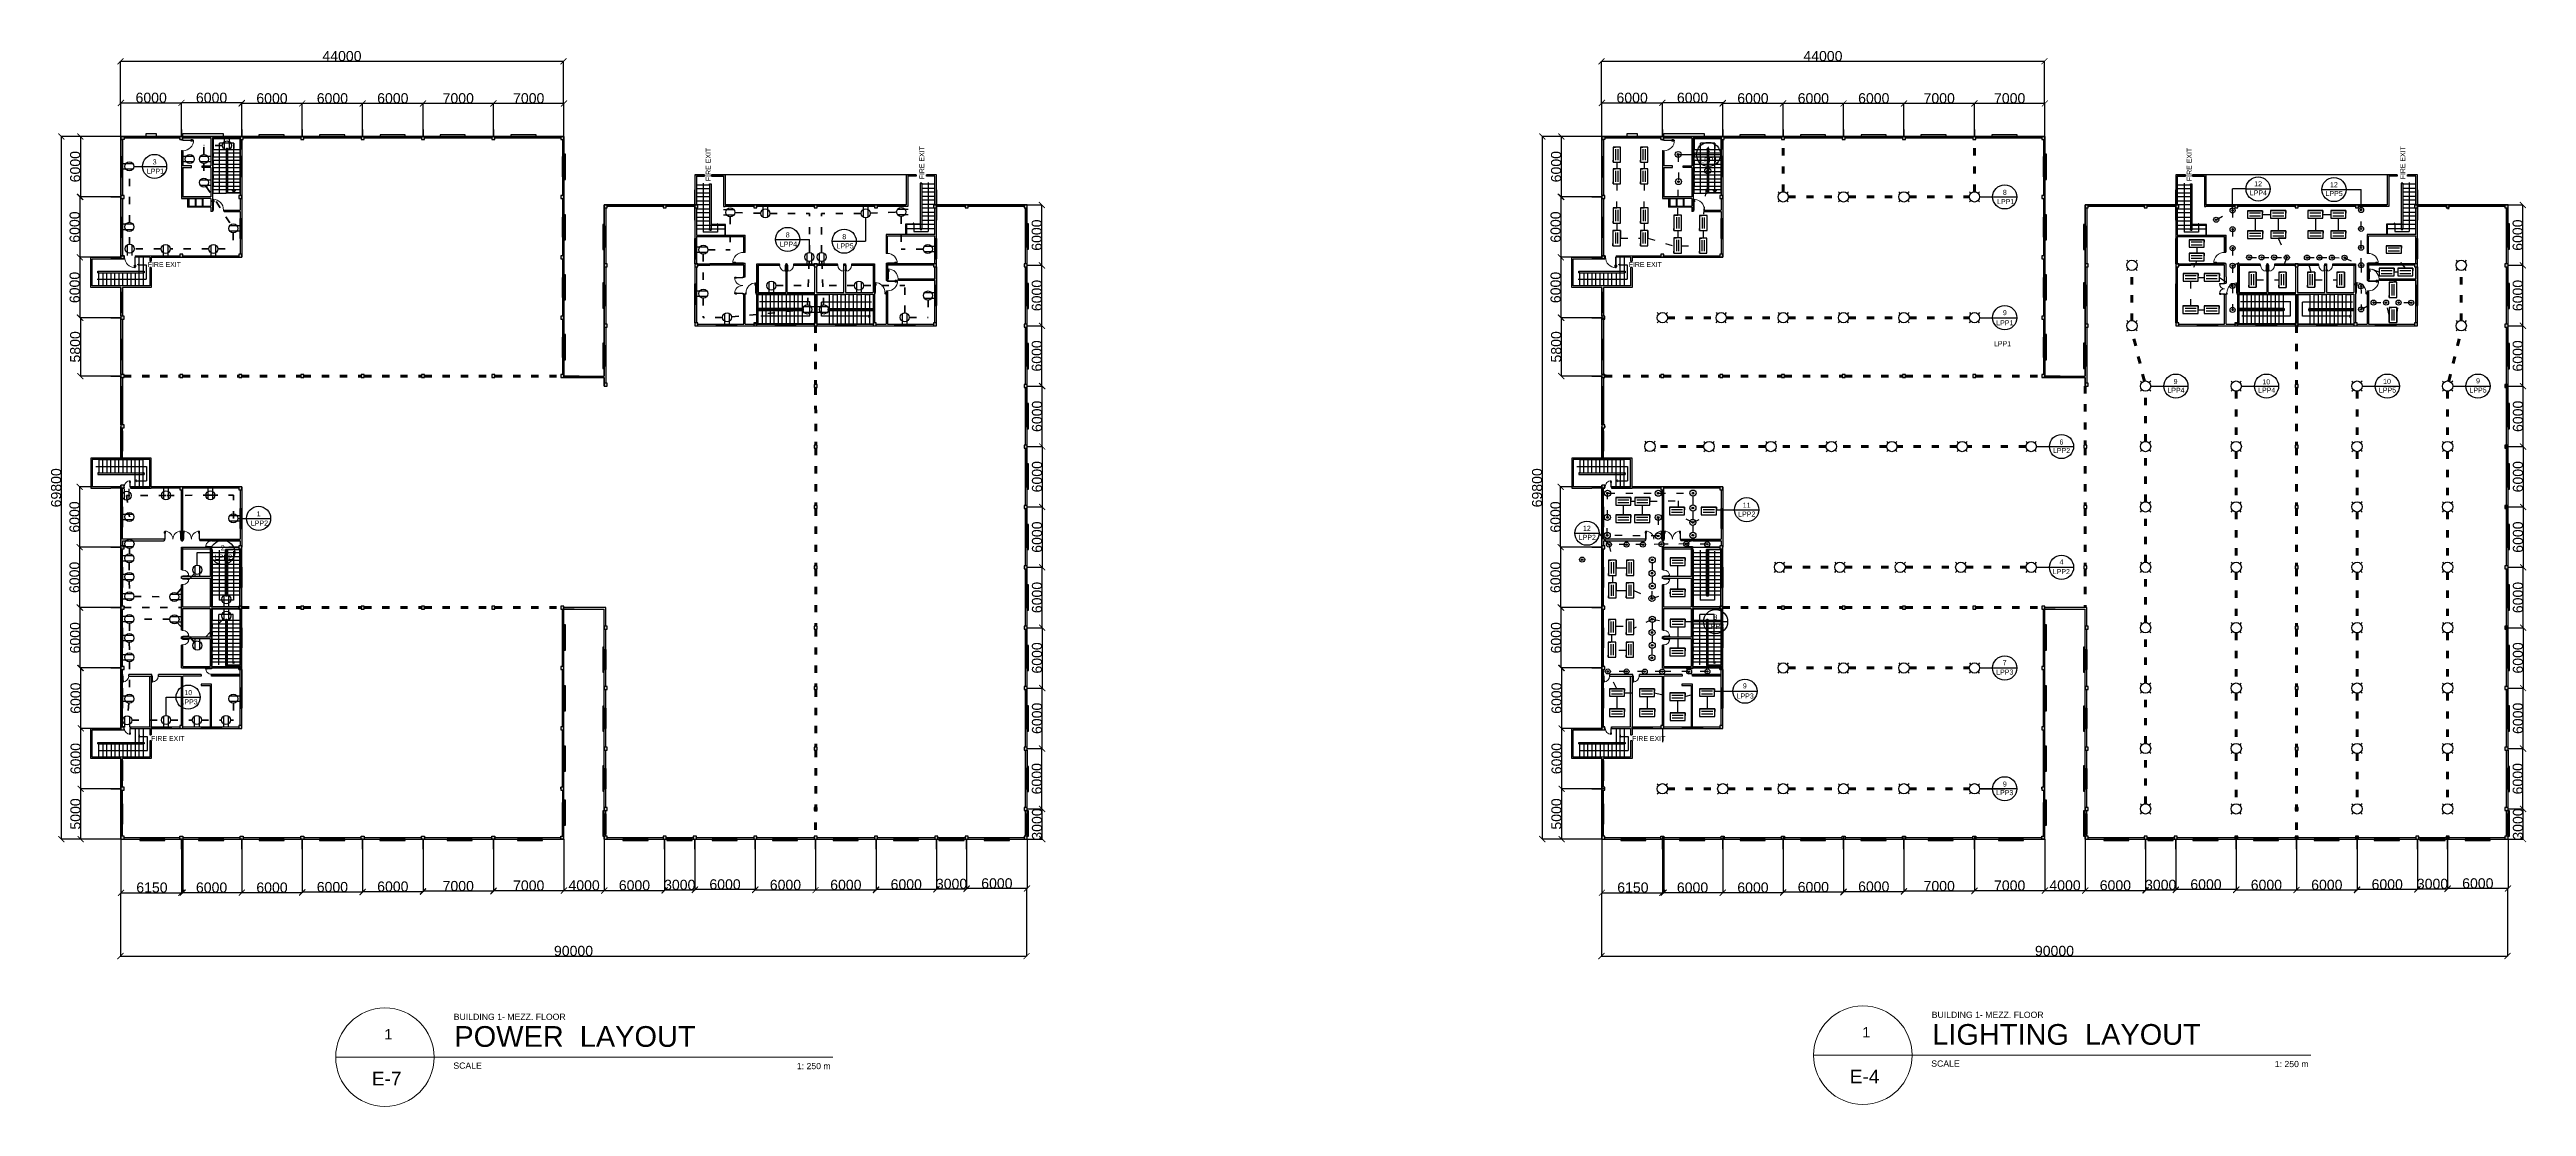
# Model space of a CAD drawing. Header units: millimetres. Extents: x 3339 to 2017737, y 4955 to 2748989.
# Drawn here: x 1295937 to 1541966, y 1636591 to 1741586 of the extents above; entities that cross this region are included whole.
import ezdxf

# ---------------------------------------------------------------- set-up
doc = ezdxf.new("R2010")
doc.units = ezdxf.units.MM
doc.header["$LTSCALE"] = 30
doc.linetypes.add('ACAD_ISO03W100', pattern=[30, 12, -18])
for name, color, linetype, lineweight in [('A-DETL-GENF', 92, 'Continuous', 13), ('A-DOOR', 31, 'Continuous', 13), ('MACH BLOCK', 41, 'Continuous', 5), ('T-WAL', 4, 'Continuous', 5), ('TEXT MACHLAYOUT', 255, 'Continuous', 5)]:
    doc.layers.add(name, color=color, linetype=linetype, lineweight=lineweight)
doc.styles.get("Standard").update_dxf_attribs({"font": 'arial.ttf'})
doc.dimstyles.new('ISO-25', dxfattribs={"dimtxt": 1000, "dimasz": 600, "dimexe": 1.25, "dimexo": 0.625, "dimtad": 1, "dimtxsty": 'Standard', "dimblk": 'ARCHTICK', "dimcen": 2.5, "dimclrd": 4, "dimadec": 0, "dimazin": 0, "dimtfac": 1, "dimtmove": 0, "dimatfit": 3, "dimfxl": 1, "dimarcsym": 0})
pattern_1 = [(0, (853779.603, 1616602.153), (0, 6.985), [5.08, -1.905]), (90, (853779.603, 1616602.153), (-6.985, 4e-16), [5.08, -1.905])]

msp = doc.modelspace()

# ---------------------------------------------------------------- texts
for p in [(1361606.88, 1728518.876), (1382826.88, 1728688.876), (1508706.88, 1728518.876), (1529926.88, 1728688.876)]:
    msp.add_text('FIRE EXIT', height=494.3593, rotation=90).set_placement(p)
for p in [(1305692.521, 1719988.876), (1452792.521, 1719988.876), (1306034.084, 1672898.947), (1453134.084, 1672898.947)]:
    msp.add_text('FIRE EXIT', height=494.3593).set_placement(p)
at = {"linetype": 'ACAD_ISO03W100', "ltscale": 2, "char_height": 500, "attachment_point": 1}
for s, insert in [('LPP1', (1305602.867, 1729753.243)), ('\\pxqc;3', (1305546.68, 1730670.425)), ('LPP1', (1459892.093, 1730866.63)), ('\\pxqc;1', (1459889.363, 1731938.855)), ('\\pxqc;8', (1489321.767, 1727647.775)), ('\\pxqc;LPP4', (1514499.889, 1727597.346)), ('\\pxqc;12', (1514477.481, 1728501.972)), ('\\pxqc;LPP5', (1522031.442, 1727534.116)), ('\\pxqc;12', (1522007.668, 1728407.777)), ('LPP1', (1489377.954, 1726730.593)), ('LPP4', (1368479.689, 1722502.698)), ('\\pxqc;8', (1368423.502, 1723419.88)), ('LPP5', (1374102.311, 1722327.296)), ('\\pxqc;8', (1374046.124, 1723244.478)), ('\\pxqc;9', (1489326.317, 1715695.953)), ('\\pxqc;LPP1', (1489093.949, 1712609.601)), ('\\pxqc;LPP1', (1489319.606, 1714687.709)), ('\\pxqc;LPP4', (1506317.635, 1707996.215)), ('\\pxqc;9', (1506280.329, 1708855.423)), ('\\pxqc;LPP4', (1515327.792, 1708008.677)), ('\\pxqc;10', (1515287.301, 1708825.098)), ('\\pxqc;LPP5', (1527332.462, 1708008.537)), ('\\pxqc;10', (1527280.597, 1708874.622)), ('\\pxqc;LPP5', (1536323.738, 1708008.332)), ('\\pxqc;9', (1536320.894, 1708928.558)), ('\\pxqc;6', (1494942.736, 1702848.53)), ('\\pxqc;LPP2', (1494955.02, 1702003.456)), ('\\pxqc;1', (1315876.124, 1695710.425)), ('\\pxqc;LPP2', (1463685.053, 1695692.851)), ('\\pxqc;11', (1463679.48, 1696569.704)), ('LPP2', (1315932.311, 1694793.243)), ('\\pxqc;LPP2', (1447851.14, 1693377.546)), ('\\pxqc;12', (1447807.578, 1694273.646)), ('LPP2', (1312364.06, 1691418.056)), ('\\pxqc;2', (1312307.873, 1692335.237)), ('\\pxqc;4', (1494954.452, 1690930.975)), ('\\pxqc;LPP2', (1494931.59, 1689973.1)), ('\\pxqc;8', (1460571.682, 1685453.914)), ('\\pxqc;LPP3', (1460582.715, 1684534.526)), ('\\pxqc;7', (1489297.541, 1680927.843)), ('\\pxqc;10', (1308882.289, 1677952.634)), ('\\pxqc;9', (1463493.062, 1678618.266)), ('\\pxqc;LPP3', (1489313.919, 1679993.81)), ('LPP3', (1308938.476, 1677035.452)), ('\\pxqc;LPP3', (1463530.027, 1677618.42)), ('\\pxqc;9', (1489323.815, 1668866.976)), ('\\pxqc;LPP3', (1489308.119, 1668017.766))]:
    msp.add_mtext_dynamic_manual_height_columns(s, width=1664.22541, gutter_width=6050, heights=[0], dxfattribs=dict(at, insert=insert))
at = {"layer": 'TEXT MACHLAYOUT', "attachment_point": 1}
for s, width, gutter_width, heights, insert, char_height in [('BUILDING 1- MEZZ. FLOOR', 13243.68174, 3086.648, [0], (1482887.448, 1646008.61), 617.32954), ('1', 2882.53405, 3086.648, [0], (1329190.556, 1644276.082), 1028.883), ('BUILDING 1- MEZZ. FLOOR', 13243.68174, 3086.648, [0], (1336089.466, 1645806.067), 617.32954), ('POWER  LAYOUT', 34622.34682, 10288.826, [9272.543], (1336149.979, 1644573.646), 2057.76512), ('1', 2882.53405, 3086.648, [0], (1475988.537, 1644478.625), 1028.883), ('LIGHTING  LAYOUT', 34622.34682, 10288.826, [9272.543], (1482947.96, 1644776.19), 2057.76512), ('SCALE', 2737.46449, 3086.648, [0], (1482846.092, 1641160.708), 617.3295), ('\\pxi-3,l4,t4;1: 250 m', 5111.62268, 3086.648, [0], (1516348.652, 1641116.506), 617.32954), ('E-7', 3700.21277, 3086.648, [0], (1327959.554, 1640041.484), 1352.3058), ('SCALE', 2737.46449, 3086.648, [0], (1336048.111, 1640958.164), 617.3295), ('\\pxi-3,l4,t4;1: 250 m', 5111.62268, 3086.648, [0], (1369550.671, 1640913.963), 617.32954), ('E-4', 3700.21277, 3086.648, [0], (1474757.535, 1640244.028), 1352.3058)]:
    msp.add_mtext_dynamic_manual_height_columns(s, width=width, gutter_width=gutter_width, heights=heights, dxfattribs=dict(at, insert=insert, char_height=char_height))

# ---------------------------------------------------------------- blocks, each defined once
blk = doc.blocks.new('D4')
at = {"layer": 'A-DETL-GENF'}
for p, q in [((-1072, -29), (-1072, -112)), ((-1052, -29), (-1072, -29)), ((-1060, -41), (-1072, -30)), ((-1072, -112), (-1060, -112)), ((-1059, -112), (-1072, -112)), ((-1072, -112), (-1072, -150)), ((-1072, -150), (-1059, -150)), ((-1060, -112), (-1060, -41)), ((-1060, -41), (-1052, -41)), ((-1059, -150), (-1059, -112)), ((-1059, -115), (-1059, -147)), ((-1027, -115), (-1059, -115)), ((-1059, -147), (-1027, -147)), ((-1052, -41), (-1052, -29)), ((-1021, -74), (-1027, -80)), ((-1027, -80), (-1027, -182)), ((-1027, -147), (-1027, -115)), ((-1027, -182), (-1021, -188)), ((-1021, -188), (-1021, -74)), ((-974, -80), (-981, -74)), ((-981, -74), (-981, -188)), ((-981, -188), (-974, -182)), ((-974, -182), (-974, -80)), ((-943, -115), (-974, -115)), ((-974, -115), (-974, -147)), ((-974, -147), (-943, -147)), ((-930, -29), (-949, -29)), ((-949, -29), (-949, -41)), ((-949, -41), (-941, -41)), ((-943, -112), (-943, -150)), ((-930, -112), (-943, -112)), ((-943, -147), (-943, -115)), ((-943, -150), (-930, -150)), ((-941, -41), (-930, -30)), ((-941, -41), (-941, -112)), ((-941, -112), (-930, -112)), ((-930, -112), (-930, -29)), ((-930, -150), (-930, -112))]:
    blk.add_line(p, q, dxfattribs=at)
at = {"layer": 'A-DOOR', "lineweight": 18}
for p, q in [((-1059, 683), (-1024, 683)), ((-1014, 683), (-1059, 683)), ((-1059, 683), (-1059, 583)), ((-1059, 583), (-1024, 583)), ((-1024, 583), (-1024, 626)), ((-1024, 626), (-1014, 626)), ((-981, 583), (-1021, 583)), ((-1021, 583), (-1021, -231)), ((-1014, 626), (-1014, 683)), ((-981, -231), (-981, 583)), ((-169, 683), (-214, 683)), ((-214, 683), (-214, 626)), ((-214, 626), (-204, 626)), ((-204, 683), (-169, 683)), ((-204, 626), (-204, 583)), ((-204, 583), (-169, 583)), ((-169, 583), (-169, 683)), ((-1021, -231), (-981, -231))]:
    blk.add_line(p, q, dxfattribs=at)
at = {"layer": 'A-DOOR'}
blk.add_arc((-1021, 583), 814, 270, 0, dxfattribs=at)
blk = doc.blocks.new('_ArchTick')
at = {"color": 0, "linetype": 'ByBlock', "const_width": 0.15}
blk.add_lwpolyline([(-0.5, -0.5), (0.5, 0.5)], dxfattribs=at)
blk = doc.blocks.new('*D349')
at = {"color": 0, "lineweight": -2, "transparency": 16777216}
for p, q in [((1303033, 1732949), (1297104, 1732949)), ((1303033, 1663149), (1297104, 1663149))]:
    blk.add_line(p, q, dxfattribs=at)
at = {"color": 4, "lineweight": -2, "transparency": 16777216}
blk.add_line((1297105, 1732949), (1297105, 1663149), dxfattribs=at)
at = {"layer": 'Defpoints', "color": 0, "transparency": 16777216}
for p in [(1303034, 1732949), (1297105, 1663149), (1303034, 1663149)]:
    blk.add_point(p, dxfattribs=at)
at = {"color": 4, "lineweight": -2, "transparency": 16777216, "xscale": 600, "yscale": 600, "zscale": 600}
for p, rotation in [((1297105, 1732949), 90), ((1297105, 1663149), 270)]:
    blk.add_blockref('_ArchTick', p, dxfattribs=dict(at, rotation=rotation))
at = {"color": 0, "transparency": 16777216, "insert": (1296594, 1698049), "char_height": 1000, "attachment_point": 5, "rotation": 90}
blk.add_mtext('69800', dxfattribs=at)
blk = doc.blocks.new('*D335')
at = {"color": 0, "lineweight": -2, "transparency": 16777216}
for p, q in [((1302033, 1714949), (1298997, 1714949)), ((1302033, 1709149), (1298997, 1709149))]:
    blk.add_line(p, q, dxfattribs=at)
at = {"color": 4, "lineweight": -2, "transparency": 16777216}
blk.add_line((1298998, 1714949), (1298998, 1709149), dxfattribs=at)
at = {"layer": 'Defpoints', "color": 0, "transparency": 16777216}
for p in [(1302034, 1714949), (1298998, 1709149), (1302034, 1709149)]:
    blk.add_point(p, dxfattribs=at)
at = {"color": 4, "lineweight": -2, "transparency": 16777216, "xscale": 600, "yscale": 600, "zscale": 600}
for p, rotation in [((1298998, 1714949), 90), ((1298998, 1709149), 270)]:
    blk.add_blockref('_ArchTick', p, dxfattribs=dict(at, rotation=rotation))
at = {"color": 0, "transparency": 16777216, "insert": (1298487, 1712049), "char_height": 1000, "attachment_point": 5, "rotation": 90}
blk.add_mtext('5800', dxfattribs=at)
blk = doc.blocks.new('*D336')
at = {"color": 0, "lineweight": -2, "transparency": 16777216}
for p, q in [((1303033, 1720949), (1298947, 1720949)), ((1303033, 1714949), (1298947, 1714949))]:
    blk.add_line(p, q, dxfattribs=at)
at = {"color": 4, "lineweight": -2, "transparency": 16777216}
blk.add_line((1298948, 1720949), (1298948, 1714949), dxfattribs=at)
at = {"layer": 'Defpoints', "color": 0, "transparency": 16777216}
for p in [(1303034, 1720949), (1298948, 1714949), (1303034, 1714949)]:
    blk.add_point(p, dxfattribs=at)
at = {"color": 4, "lineweight": -2, "transparency": 16777216, "xscale": 600, "yscale": 600, "zscale": 600}
for p, rotation in [((1298948, 1720949), 90), ((1298948, 1714949), 270)]:
    blk.add_blockref('_ArchTick', p, dxfattribs=dict(at, rotation=rotation))
at = {"color": 0, "transparency": 16777216, "insert": (1298437, 1717949), "char_height": 1000, "attachment_point": 5, "rotation": 90}
blk.add_mtext('6000', dxfattribs=at)
blk = doc.blocks.new('*D337')
at = {"color": 0, "lineweight": -2, "transparency": 16777216}
for p, q in [((1302033, 1726949), (1298947, 1726949)), ((1302033, 1720949), (1298947, 1720949))]:
    blk.add_line(p, q, dxfattribs=at)
at = {"color": 4, "lineweight": -2, "transparency": 16777216}
blk.add_line((1298948, 1726949), (1298948, 1720949), dxfattribs=at)
at = {"layer": 'Defpoints', "color": 0, "transparency": 16777216}
for p in [(1302034, 1726949), (1298948, 1720949), (1302034, 1720949)]:
    blk.add_point(p, dxfattribs=at)
at = {"color": 4, "lineweight": -2, "transparency": 16777216, "xscale": 600, "yscale": 600, "zscale": 600}
for p, rotation in [((1298948, 1726949), 90), ((1298948, 1720949), 270)]:
    blk.add_blockref('_ArchTick', p, dxfattribs=dict(at, rotation=rotation))
at = {"color": 0, "transparency": 16777216, "insert": (1298437, 1723949), "char_height": 1000, "attachment_point": 5, "rotation": 90}
blk.add_mtext('6000', dxfattribs=at)
blk = doc.blocks.new('*D338')
at = {"color": 0, "lineweight": -2, "transparency": 16777216}
for p, q in [((1303033, 1732949), (1298997, 1732949)), ((1303033, 1726949), (1298997, 1726949))]:
    blk.add_line(p, q, dxfattribs=at)
at = {"color": 4, "lineweight": -2, "transparency": 16777216}
blk.add_line((1298998, 1732949), (1298998, 1726949), dxfattribs=at)
at = {"layer": 'Defpoints', "color": 0, "transparency": 16777216}
for p in [(1303034, 1732949), (1298998, 1726949), (1303034, 1726949)]:
    blk.add_point(p, dxfattribs=at)
at = {"color": 4, "lineweight": -2, "transparency": 16777216, "xscale": 600, "yscale": 600, "zscale": 600}
for p, rotation in [((1298998, 1732949), 90), ((1298998, 1726949), 270)]:
    blk.add_blockref('_ArchTick', p, dxfattribs=dict(at, rotation=rotation))
at = {"color": 0, "transparency": 16777216, "insert": (1298487, 1729949), "char_height": 1000, "attachment_point": 5, "rotation": 90}
blk.add_mtext('6000', dxfattribs=at)
blk = doc.blocks.new('*D339')
at = {"color": 0, "lineweight": -2, "transparency": 16777216}
for p, q in [((1303034, 1732950), (1303034, 1736280)), ((1309034, 1732950), (1309034, 1736280))]:
    blk.add_line(p, q, dxfattribs=at)
at = {"color": 4, "lineweight": -2, "transparency": 16777216}
blk.add_line((1303034, 1736279), (1309034, 1736279), dxfattribs=at)
at = {"layer": 'Defpoints', "color": 0, "transparency": 16777216}
for p in [(1309034, 1736279), (1303034, 1732949), (1309034, 1732949)]:
    blk.add_point(p, dxfattribs=at)
at = {"color": 4, "lineweight": -2, "transparency": 16777216, "xscale": 600, "yscale": 600, "zscale": 600, "rotation": 180}
blk.add_blockref('_ArchTick', (1303034, 1736279), dxfattribs=at)
at = {"color": 4, "lineweight": -2, "transparency": 16777216, "xscale": 600, "yscale": 600, "zscale": 600}
blk.add_blockref('_ArchTick', (1309034, 1736279), dxfattribs=at)
at = {"color": 0, "transparency": 16777216, "insert": (1306034, 1736790), "char_height": 1000, "attachment_point": 5}
blk.add_mtext('6000', dxfattribs=at)
blk = doc.blocks.new('*D340')
at = {"color": 0, "lineweight": -2, "transparency": 16777216}
for p, q in [((1309034, 1733645), (1309034, 1736280)), ((1315034, 1733645), (1315034, 1736280))]:
    blk.add_line(p, q, dxfattribs=at)
at = {"color": 4, "lineweight": -2, "transparency": 16777216}
blk.add_line((1315034, 1736279), (1309034, 1736279), dxfattribs=at)
at = {"layer": 'Defpoints', "color": 0, "transparency": 16777216}
for p in [(1309034, 1736279), (1309034, 1733645), (1315034, 1733645)]:
    blk.add_point(p, dxfattribs=at)
at = {"color": 4, "lineweight": -2, "transparency": 16777216, "xscale": 600, "yscale": 600, "zscale": 600, "rotation": 180}
blk.add_blockref('_ArchTick', (1309034, 1736279), dxfattribs=at)
at = {"color": 4, "lineweight": -2, "transparency": 16777216, "xscale": 600, "yscale": 600, "zscale": 600}
blk.add_blockref('_ArchTick', (1315034, 1736279), dxfattribs=at)
at = {"color": 0, "transparency": 16777216, "insert": (1312034, 1736790), "char_height": 1000, "attachment_point": 5}
blk.add_mtext('6000', dxfattribs=at)
blk = doc.blocks.new('*D341')
at = {"color": 0, "lineweight": -2, "transparency": 16777216}
for p, q in [((1315034, 1733645), (1315034, 1736230)), ((1321034, 1733645), (1321034, 1736230))]:
    blk.add_line(p, q, dxfattribs=at)
at = {"color": 4, "lineweight": -2, "transparency": 16777216}
blk.add_line((1321034, 1736229), (1315034, 1736229), dxfattribs=at)
at = {"layer": 'Defpoints', "color": 0, "transparency": 16777216}
for p in [(1315034, 1736229), (1315034, 1733645), (1321034, 1733645)]:
    blk.add_point(p, dxfattribs=at)
at = {"color": 4, "lineweight": -2, "transparency": 16777216, "xscale": 600, "yscale": 600, "zscale": 600, "rotation": 180}
blk.add_blockref('_ArchTick', (1315034, 1736229), dxfattribs=at)
at = {"color": 4, "lineweight": -2, "transparency": 16777216, "xscale": 600, "yscale": 600, "zscale": 600}
blk.add_blockref('_ArchTick', (1321034, 1736229), dxfattribs=at)
at = {"color": 0, "transparency": 16777216, "insert": (1318034, 1736740), "char_height": 1000, "attachment_point": 5}
blk.add_mtext('6000', dxfattribs=at)
blk = doc.blocks.new('*D342')
at = {"color": 0, "lineweight": -2, "transparency": 16777216}
for p, q in [((1321034, 1733645), (1321034, 1736230)), ((1327034, 1733645), (1327034, 1736230))]:
    blk.add_line(p, q, dxfattribs=at)
at = {"color": 4, "lineweight": -2, "transparency": 16777216}
blk.add_line((1327034, 1736229), (1321034, 1736229), dxfattribs=at)
at = {"layer": 'Defpoints', "color": 0, "transparency": 16777216}
for p in [(1321034, 1736229), (1321034, 1733645), (1327034, 1733645)]:
    blk.add_point(p, dxfattribs=at)
at = {"color": 4, "lineweight": -2, "transparency": 16777216, "xscale": 600, "yscale": 600, "zscale": 600, "rotation": 180}
blk.add_blockref('_ArchTick', (1321034, 1736229), dxfattribs=at)
at = {"color": 4, "lineweight": -2, "transparency": 16777216, "xscale": 600, "yscale": 600, "zscale": 600}
blk.add_blockref('_ArchTick', (1327034, 1736229), dxfattribs=at)
at = {"color": 0, "transparency": 16777216, "insert": (1324034, 1736740), "char_height": 1000, "attachment_point": 5}
blk.add_mtext('6000', dxfattribs=at)
blk = doc.blocks.new('*D343')
at = {"color": 0, "lineweight": -2, "transparency": 16777216}
for p, q in [((1327034, 1733645), (1327034, 1736232)), ((1333034, 1733645), (1333034, 1736232))]:
    blk.add_line(p, q, dxfattribs=at)
at = {"color": 4, "lineweight": -2, "transparency": 16777216}
blk.add_line((1333034, 1736230), (1327034, 1736230), dxfattribs=at)
at = {"layer": 'Defpoints', "color": 0, "transparency": 16777216}
for p in [(1327034, 1736230), (1327034, 1733645), (1333034, 1733645)]:
    blk.add_point(p, dxfattribs=at)
at = {"color": 4, "lineweight": -2, "transparency": 16777216, "xscale": 600, "yscale": 600, "zscale": 600, "rotation": 180}
blk.add_blockref('_ArchTick', (1327034, 1736230), dxfattribs=at)
at = {"color": 4, "lineweight": -2, "transparency": 16777216, "xscale": 600, "yscale": 600, "zscale": 600}
blk.add_blockref('_ArchTick', (1333034, 1736230), dxfattribs=at)
at = {"color": 0, "transparency": 16777216, "insert": (1330034, 1736742), "char_height": 1000, "attachment_point": 5}
blk.add_mtext('6000', dxfattribs=at)
blk = doc.blocks.new('*D344')
at = {"color": 0, "lineweight": -2, "transparency": 16777216}
for p, q in [((1333034, 1733645), (1333034, 1736232)), ((1340034, 1733645), (1340034, 1736232))]:
    blk.add_line(p, q, dxfattribs=at)
at = {"color": 4, "lineweight": -2, "transparency": 16777216}
blk.add_line((1340034, 1736230), (1333034, 1736230), dxfattribs=at)
at = {"layer": 'Defpoints', "color": 0, "transparency": 16777216}
for p in [(1333034, 1736230), (1333034, 1733645), (1340034, 1733645)]:
    blk.add_point(p, dxfattribs=at)
at = {"color": 4, "lineweight": -2, "transparency": 16777216, "xscale": 600, "yscale": 600, "zscale": 600, "rotation": 180}
blk.add_blockref('_ArchTick', (1333034, 1736230), dxfattribs=at)
at = {"color": 4, "lineweight": -2, "transparency": 16777216, "xscale": 600, "yscale": 600, "zscale": 600}
blk.add_blockref('_ArchTick', (1340034, 1736230), dxfattribs=at)
at = {"color": 0, "transparency": 16777216, "insert": (1336534, 1736742), "char_height": 1000, "attachment_point": 5}
blk.add_mtext('7000', dxfattribs=at)
blk = doc.blocks.new('*D345')
at = {"color": 0, "lineweight": -2, "transparency": 16777216}
for p, q in [((1340034, 1732950), (1340034, 1736232)), ((1347034, 1732950), (1347034, 1736232))]:
    blk.add_line(p, q, dxfattribs=at)
at = {"color": 4, "lineweight": -2, "transparency": 16777216}
blk.add_line((1347034, 1736230), (1340034, 1736230), dxfattribs=at)
at = {"layer": 'Defpoints', "color": 0, "transparency": 16777216}
for p in [(1340034, 1736230), (1340034, 1732949), (1347034, 1732949)]:
    blk.add_point(p, dxfattribs=at)
at = {"color": 4, "lineweight": -2, "transparency": 16777216, "xscale": 600, "yscale": 600, "zscale": 600, "rotation": 180}
blk.add_blockref('_ArchTick', (1340034, 1736230), dxfattribs=at)
at = {"color": 4, "lineweight": -2, "transparency": 16777216, "xscale": 600, "yscale": 600, "zscale": 600}
blk.add_blockref('_ArchTick', (1347034, 1736230), dxfattribs=at)
at = {"color": 0, "transparency": 16777216, "insert": (1343534, 1736742), "char_height": 1000, "attachment_point": 5}
blk.add_mtext('7000', dxfattribs=at)
blk = doc.blocks.new('*D238')
at = {"color": 0, "lineweight": -2, "transparency": 16777216}
for p, q in [((1302984, 1736230), (1302984, 1740420)), ((1346984, 1736181), (1346984, 1740420))]:
    blk.add_line(p, q, dxfattribs=at)
at = {"color": 4, "lineweight": -2, "transparency": 16777216}
blk.add_line((1302984, 1740419), (1346984, 1740419), dxfattribs=at)
at = {"layer": 'Defpoints', "color": 0, "transparency": 16777216}
for p in [(1346984, 1740419), (1302984, 1736229), (1346984, 1736180)]:
    blk.add_point(p, dxfattribs=at)
at = {"color": 4, "lineweight": -2, "transparency": 16777216, "xscale": 600, "yscale": 600, "zscale": 600, "rotation": 180}
blk.add_blockref('_ArchTick', (1302984, 1740419), dxfattribs=at)
at = {"color": 4, "lineweight": -2, "transparency": 16777216, "xscale": 600, "yscale": 600, "zscale": 600}
blk.add_blockref('_ArchTick', (1346984, 1740419), dxfattribs=at)
at = {"color": 0, "transparency": 16777216, "insert": (1324984, 1740930), "char_height": 1000, "attachment_point": 5}
blk.add_mtext('44000', dxfattribs=at)
blk = doc.blocks.new('*D346')
at = {"color": 0, "lineweight": -2, "transparency": 16777216}
for p, q in [((1309184, 1663298), (1309184, 1657823)), ((1303034, 1663148), (1303034, 1657823))]:
    blk.add_line(p, q, dxfattribs=at)
at = {"color": 4, "lineweight": -2, "transparency": 16777216}
blk.add_line((1303034, 1657824), (1309184, 1657824), dxfattribs=at)
at = {"layer": 'Defpoints', "color": 0, "transparency": 16777216}
for p in [(1309184, 1663299), (1303034, 1663149), (1309184, 1657824)]:
    blk.add_point(p, dxfattribs=at)
at = {"color": 4, "lineweight": -2, "transparency": 16777216, "xscale": 600, "yscale": 600, "zscale": 600, "rotation": 180}
blk.add_blockref('_ArchTick', (1303034, 1657824), dxfattribs=at)
at = {"color": 4, "lineweight": -2, "transparency": 16777216, "xscale": 600, "yscale": 600, "zscale": 600}
blk.add_blockref('_ArchTick', (1309184, 1657824), dxfattribs=at)
at = {"color": 0, "transparency": 16777216, "insert": (1306109, 1658335), "char_height": 1000, "attachment_point": 5}
blk.add_mtext('6150', dxfattribs=at)
blk = doc.blocks.new('*D347')
at = {"color": 0, "lineweight": -2, "transparency": 16777216}
for p, q in [((1309034, 1662148), (1309034, 1657823)), ((1315034, 1662148), (1315034, 1657823))]:
    blk.add_line(p, q, dxfattribs=at)
at = {"color": 4, "lineweight": -2, "transparency": 16777216}
blk.add_line((1315034, 1657824), (1309034, 1657824), dxfattribs=at)
at = {"layer": 'Defpoints', "color": 0, "transparency": 16777216}
for p in [(1309034, 1662149), (1315034, 1662149), (1309034, 1657824)]:
    blk.add_point(p, dxfattribs=at)
at = {"color": 4, "lineweight": -2, "transparency": 16777216, "xscale": 600, "yscale": 600, "zscale": 600, "rotation": 180}
blk.add_blockref('_ArchTick', (1309034, 1657824), dxfattribs=at)
at = {"color": 4, "lineweight": -2, "transparency": 16777216, "xscale": 600, "yscale": 600, "zscale": 600}
blk.add_blockref('_ArchTick', (1315034, 1657824), dxfattribs=at)
at = {"color": 0, "transparency": 16777216, "insert": (1312034, 1658335), "char_height": 1000, "attachment_point": 5}
blk.add_mtext('6000', dxfattribs=at)
blk = doc.blocks.new('*D348')
at = {"color": 0, "lineweight": -2, "transparency": 16777216}
for p, q in [((1315034, 1662148), (1315034, 1657823)), ((1321034, 1662148), (1321034, 1657823))]:
    blk.add_line(p, q, dxfattribs=at)
at = {"color": 4, "lineweight": -2, "transparency": 16777216}
blk.add_line((1321034, 1657824), (1315034, 1657824), dxfattribs=at)
at = {"layer": 'Defpoints', "color": 0, "transparency": 16777216}
for p in [(1315034, 1662149), (1321034, 1662149), (1315034, 1657824)]:
    blk.add_point(p, dxfattribs=at)
at = {"color": 4, "lineweight": -2, "transparency": 16777216, "xscale": 600, "yscale": 600, "zscale": 600, "rotation": 180}
blk.add_blockref('_ArchTick', (1315034, 1657824), dxfattribs=at)
at = {"color": 4, "lineweight": -2, "transparency": 16777216, "xscale": 600, "yscale": 600, "zscale": 600}
blk.add_blockref('_ArchTick', (1321034, 1657824), dxfattribs=at)
at = {"color": 0, "transparency": 16777216, "insert": (1318034, 1658335), "char_height": 1000, "attachment_point": 5}
blk.add_mtext('6000', dxfattribs=at)
blk = doc.blocks.new('*D350')
at = {"color": 0, "lineweight": -2, "transparency": 16777216}
for p, q in [((1321034, 1662148), (1321034, 1657873)), ((1327034, 1662148), (1327034, 1657873))]:
    blk.add_line(p, q, dxfattribs=at)
at = {"color": 4, "lineweight": -2, "transparency": 16777216}
blk.add_line((1327034, 1657874), (1321034, 1657874), dxfattribs=at)
at = {"layer": 'Defpoints', "color": 0, "transparency": 16777216}
for p in [(1321034, 1662149), (1327034, 1662149), (1321034, 1657874)]:
    blk.add_point(p, dxfattribs=at)
at = {"color": 4, "lineweight": -2, "transparency": 16777216, "xscale": 600, "yscale": 600, "zscale": 600, "rotation": 180}
blk.add_blockref('_ArchTick', (1321034, 1657874), dxfattribs=at)
at = {"color": 4, "lineweight": -2, "transparency": 16777216, "xscale": 600, "yscale": 600, "zscale": 600}
blk.add_blockref('_ArchTick', (1327034, 1657874), dxfattribs=at)
at = {"color": 0, "transparency": 16777216, "insert": (1324034, 1658385), "char_height": 1000, "attachment_point": 5}
blk.add_mtext('6000', dxfattribs=at)
blk = doc.blocks.new('*D351')
at = {"color": 0, "lineweight": -2, "transparency": 16777216}
for p, q in [((1327034, 1662148), (1327034, 1657923)), ((1333034, 1662148), (1333034, 1657923))]:
    blk.add_line(p, q, dxfattribs=at)
at = {"color": 4, "lineweight": -2, "transparency": 16777216}
blk.add_line((1333034, 1657924), (1327034, 1657924), dxfattribs=at)
at = {"layer": 'Defpoints', "color": 0, "transparency": 16777216}
for p in [(1327034, 1662149), (1333034, 1662149), (1327034, 1657924)]:
    blk.add_point(p, dxfattribs=at)
at = {"color": 4, "lineweight": -2, "transparency": 16777216, "xscale": 600, "yscale": 600, "zscale": 600, "rotation": 180}
blk.add_blockref('_ArchTick', (1327034, 1657924), dxfattribs=at)
at = {"color": 4, "lineweight": -2, "transparency": 16777216, "xscale": 600, "yscale": 600, "zscale": 600}
blk.add_blockref('_ArchTick', (1333034, 1657924), dxfattribs=at)
at = {"color": 0, "transparency": 16777216, "insert": (1330034, 1658435), "char_height": 1000, "attachment_point": 5}
blk.add_mtext('6000', dxfattribs=at)
blk = doc.blocks.new('*D352')
at = {"color": 0, "lineweight": -2, "transparency": 16777216}
for p, q in [((1333034, 1662148), (1333034, 1657973)), ((1340034, 1662148), (1340034, 1657973))]:
    blk.add_line(p, q, dxfattribs=at)
at = {"color": 4, "lineweight": -2, "transparency": 16777216}
blk.add_line((1340034, 1657974), (1333034, 1657974), dxfattribs=at)
at = {"layer": 'Defpoints', "color": 0, "transparency": 16777216}
for p in [(1333034, 1662149), (1340034, 1662149), (1333034, 1657974)]:
    blk.add_point(p, dxfattribs=at)
at = {"color": 4, "lineweight": -2, "transparency": 16777216, "xscale": 600, "yscale": 600, "zscale": 600, "rotation": 180}
blk.add_blockref('_ArchTick', (1333034, 1657974), dxfattribs=at)
at = {"color": 4, "lineweight": -2, "transparency": 16777216, "xscale": 600, "yscale": 600, "zscale": 600}
blk.add_blockref('_ArchTick', (1340034, 1657974), dxfattribs=at)
at = {"color": 0, "transparency": 16777216, "insert": (1336534, 1658485), "char_height": 1000, "attachment_point": 5}
blk.add_mtext('7000', dxfattribs=at)
blk = doc.blocks.new('*D353')
at = {"color": 0, "lineweight": -2, "transparency": 16777216}
for p, q in [((1340034, 1663148), (1340034, 1658023)), ((1347034, 1663148), (1347034, 1658023))]:
    blk.add_line(p, q, dxfattribs=at)
at = {"color": 4, "lineweight": -2, "transparency": 16777216}
blk.add_line((1347034, 1658024), (1340034, 1658024), dxfattribs=at)
at = {"layer": 'Defpoints', "color": 0, "transparency": 16777216}
for p in [(1340034, 1663149), (1347034, 1663149), (1340034, 1658024)]:
    blk.add_point(p, dxfattribs=at)
at = {"color": 4, "lineweight": -2, "transparency": 16777216, "xscale": 600, "yscale": 600, "zscale": 600, "rotation": 180}
blk.add_blockref('_ArchTick', (1340034, 1658024), dxfattribs=at)
at = {"color": 4, "lineweight": -2, "transparency": 16777216, "xscale": 600, "yscale": 600, "zscale": 600}
blk.add_blockref('_ArchTick', (1347034, 1658024), dxfattribs=at)
at = {"color": 0, "transparency": 16777216, "insert": (1343534, 1658535), "char_height": 1000, "attachment_point": 5}
blk.add_mtext('7000', dxfattribs=at)
blk = doc.blocks.new('*D354')
at = {"color": 0, "lineweight": -2, "transparency": 16777216}
for p, q in [((1347034, 1663148), (1347034, 1658040)), ((1351034, 1663148), (1351034, 1658040))]:
    blk.add_line(p, q, dxfattribs=at)
at = {"color": 4, "lineweight": -2, "transparency": 16777216}
blk.add_line((1347034, 1658042), (1351034, 1658042), dxfattribs=at)
at = {"layer": 'Defpoints', "color": 0, "transparency": 16777216}
for p in [(1347034, 1663149), (1351034, 1663149), (1351034, 1658042)]:
    blk.add_point(p, dxfattribs=at)
at = {"color": 4, "lineweight": -2, "transparency": 16777216, "xscale": 600, "yscale": 600, "zscale": 600, "rotation": 180}
blk.add_blockref('_ArchTick', (1347034, 1658042), dxfattribs=at)
at = {"color": 4, "lineweight": -2, "transparency": 16777216, "xscale": 600, "yscale": 600, "zscale": 600}
blk.add_blockref('_ArchTick', (1351034, 1658042), dxfattribs=at)
at = {"color": 0, "transparency": 16777216, "insert": (1349034, 1658553), "char_height": 1000, "attachment_point": 5}
blk.add_mtext('4000', dxfattribs=at)
blk = doc.blocks.new('*D355')
at = {"color": 0, "lineweight": -2, "transparency": 16777216}
for p, q in [((1351034, 1662148), (1351034, 1658040)), ((1357034, 1662148), (1357034, 1658040))]:
    blk.add_line(p, q, dxfattribs=at)
at = {"color": 4, "lineweight": -2, "transparency": 16777216}
blk.add_line((1351034, 1658042), (1357034, 1658042), dxfattribs=at)
at = {"layer": 'Defpoints', "color": 0, "transparency": 16777216}
for p in [(1351034, 1662149), (1357034, 1662149), (1357034, 1658042)]:
    blk.add_point(p, dxfattribs=at)
at = {"color": 4, "lineweight": -2, "transparency": 16777216, "xscale": 600, "yscale": 600, "zscale": 600, "rotation": 180}
blk.add_blockref('_ArchTick', (1351034, 1658042), dxfattribs=at)
at = {"color": 4, "lineweight": -2, "transparency": 16777216, "xscale": 600, "yscale": 600, "zscale": 600}
blk.add_blockref('_ArchTick', (1357034, 1658042), dxfattribs=at)
at = {"color": 0, "transparency": 16777216, "insert": (1354034, 1658553), "char_height": 1000, "attachment_point": 5}
blk.add_mtext('6000', dxfattribs=at)
blk = doc.blocks.new('*D356')
at = {"color": 0, "lineweight": -2, "transparency": 16777216}
for p, q in [((1357034, 1662148), (1357034, 1658090)), ((1360034, 1662148), (1360034, 1658090))]:
    blk.add_line(p, q, dxfattribs=at)
at = {"color": 4, "lineweight": -2, "transparency": 16777216}
blk.add_line((1360034, 1658092), (1357034, 1658092), dxfattribs=at)
at = {"layer": 'Defpoints', "color": 0, "transparency": 16777216}
for p in [(1357034, 1662149), (1360034, 1662149), (1357034, 1658092)]:
    blk.add_point(p, dxfattribs=at)
at = {"color": 4, "lineweight": -2, "transparency": 16777216, "xscale": 600, "yscale": 600, "zscale": 600, "rotation": 180}
blk.add_blockref('_ArchTick', (1357034, 1658092), dxfattribs=at)
at = {"color": 4, "lineweight": -2, "transparency": 16777216, "xscale": 600, "yscale": 600, "zscale": 600}
blk.add_blockref('_ArchTick', (1360034, 1658092), dxfattribs=at)
at = {"color": 0, "transparency": 16777216, "insert": (1358534, 1658603), "char_height": 1000, "attachment_point": 5}
blk.add_mtext('3000', dxfattribs=at)
blk = doc.blocks.new('*D357')
at = {"color": 0, "lineweight": -2, "transparency": 16777216}
for p, q in [((1360034, 1662148), (1360034, 1658140)), ((1366034, 1662148), (1366034, 1658140))]:
    blk.add_line(p, q, dxfattribs=at)
at = {"color": 4, "lineweight": -2, "transparency": 16777216}
blk.add_line((1366034, 1658142), (1360034, 1658142), dxfattribs=at)
at = {"layer": 'Defpoints', "color": 0, "transparency": 16777216}
for p in [(1360034, 1662149), (1366034, 1662149), (1360034, 1658142)]:
    blk.add_point(p, dxfattribs=at)
at = {"color": 4, "lineweight": -2, "transparency": 16777216, "xscale": 600, "yscale": 600, "zscale": 600, "rotation": 180}
blk.add_blockref('_ArchTick', (1360034, 1658142), dxfattribs=at)
at = {"color": 4, "lineweight": -2, "transparency": 16777216, "xscale": 600, "yscale": 600, "zscale": 600}
blk.add_blockref('_ArchTick', (1366034, 1658142), dxfattribs=at)
at = {"color": 0, "transparency": 16777216, "insert": (1363034, 1658653), "char_height": 1000, "attachment_point": 5}
blk.add_mtext('6000', dxfattribs=at)
blk = doc.blocks.new('*D358')
at = {"color": 0, "lineweight": -2, "transparency": 16777216}
for p, q in [((1366034, 1662148), (1366034, 1658090)), ((1372034, 1662148), (1372034, 1658090))]:
    blk.add_line(p, q, dxfattribs=at)
at = {"color": 4, "lineweight": -2, "transparency": 16777216}
blk.add_line((1372034, 1658092), (1366034, 1658092), dxfattribs=at)
at = {"layer": 'Defpoints', "color": 0, "transparency": 16777216}
for p in [(1366034, 1662149), (1372034, 1662149), (1366034, 1658092)]:
    blk.add_point(p, dxfattribs=at)
at = {"color": 4, "lineweight": -2, "transparency": 16777216, "xscale": 600, "yscale": 600, "zscale": 600, "rotation": 180}
blk.add_blockref('_ArchTick', (1366034, 1658092), dxfattribs=at)
at = {"color": 4, "lineweight": -2, "transparency": 16777216, "xscale": 600, "yscale": 600, "zscale": 600}
blk.add_blockref('_ArchTick', (1372034, 1658092), dxfattribs=at)
at = {"color": 0, "transparency": 16777216, "insert": (1369034, 1658603), "char_height": 1000, "attachment_point": 5}
blk.add_mtext('6000', dxfattribs=at)
blk = doc.blocks.new('*D359')
at = {"color": 0, "lineweight": -2, "transparency": 16777216}
for p, q in [((1372034, 1662148), (1372034, 1658090)), ((1378034, 1662148), (1378034, 1658090))]:
    blk.add_line(p, q, dxfattribs=at)
at = {"color": 4, "lineweight": -2, "transparency": 16777216}
blk.add_line((1378034, 1658092), (1372034, 1658092), dxfattribs=at)
at = {"layer": 'Defpoints', "color": 0, "transparency": 16777216}
for p in [(1372034, 1662149), (1378034, 1662149), (1372034, 1658092)]:
    blk.add_point(p, dxfattribs=at)
at = {"color": 4, "lineweight": -2, "transparency": 16777216, "xscale": 600, "yscale": 600, "zscale": 600, "rotation": 180}
blk.add_blockref('_ArchTick', (1372034, 1658092), dxfattribs=at)
at = {"color": 4, "lineweight": -2, "transparency": 16777216, "xscale": 600, "yscale": 600, "zscale": 600}
blk.add_blockref('_ArchTick', (1378034, 1658092), dxfattribs=at)
at = {"color": 0, "transparency": 16777216, "insert": (1375034, 1658603), "char_height": 1000, "attachment_point": 5}
blk.add_mtext('6000', dxfattribs=at)
blk = doc.blocks.new('*D360')
at = {"color": 0, "lineweight": -2, "transparency": 16777216}
for p, q in [((1378034, 1662148), (1378034, 1658140)), ((1384034, 1662148), (1384034, 1658140))]:
    blk.add_line(p, q, dxfattribs=at)
at = {"color": 4, "lineweight": -2, "transparency": 16777216}
blk.add_line((1384034, 1658142), (1378034, 1658142), dxfattribs=at)
at = {"layer": 'Defpoints', "color": 0, "transparency": 16777216}
for p in [(1378034, 1662149), (1384034, 1662149), (1378034, 1658142)]:
    blk.add_point(p, dxfattribs=at)
at = {"color": 4, "lineweight": -2, "transparency": 16777216, "xscale": 600, "yscale": 600, "zscale": 600, "rotation": 180}
blk.add_blockref('_ArchTick', (1378034, 1658142), dxfattribs=at)
at = {"color": 4, "lineweight": -2, "transparency": 16777216, "xscale": 600, "yscale": 600, "zscale": 600}
blk.add_blockref('_ArchTick', (1384034, 1658142), dxfattribs=at)
at = {"color": 0, "transparency": 16777216, "insert": (1381034, 1658653), "char_height": 1000, "attachment_point": 5}
blk.add_mtext('6000', dxfattribs=at)
blk = doc.blocks.new('*D361')
at = {"color": 0, "lineweight": -2, "transparency": 16777216}
for p, q in [((1384034, 1662148), (1384034, 1658190)), ((1387034, 1662148), (1387034, 1658190))]:
    blk.add_line(p, q, dxfattribs=at)
at = {"color": 4, "lineweight": -2, "transparency": 16777216}
blk.add_line((1387034, 1658192), (1384034, 1658192), dxfattribs=at)
at = {"layer": 'Defpoints', "color": 0, "transparency": 16777216}
for p in [(1384034, 1662149), (1387034, 1662149), (1384034, 1658192)]:
    blk.add_point(p, dxfattribs=at)
at = {"color": 4, "lineweight": -2, "transparency": 16777216, "xscale": 600, "yscale": 600, "zscale": 600, "rotation": 180}
blk.add_blockref('_ArchTick', (1384034, 1658192), dxfattribs=at)
at = {"color": 4, "lineweight": -2, "transparency": 16777216, "xscale": 600, "yscale": 600, "zscale": 600}
blk.add_blockref('_ArchTick', (1387034, 1658192), dxfattribs=at)
at = {"color": 0, "transparency": 16777216, "insert": (1385534, 1658703), "char_height": 1000, "attachment_point": 5}
blk.add_mtext('3000', dxfattribs=at)
blk = doc.blocks.new('*D362')
at = {"color": 0, "lineweight": -2, "transparency": 16777216}
for p, q in [((1387034, 1662148), (1387034, 1658240)), ((1393034, 1662148), (1393034, 1658240))]:
    blk.add_line(p, q, dxfattribs=at)
at = {"color": 4, "lineweight": -2, "transparency": 16777216}
blk.add_line((1393034, 1658242), (1387034, 1658242), dxfattribs=at)
at = {"layer": 'Defpoints', "color": 0, "transparency": 16777216}
for p in [(1387034, 1662149), (1393034, 1662149), (1387034, 1658242)]:
    blk.add_point(p, dxfattribs=at)
at = {"color": 4, "lineweight": -2, "transparency": 16777216, "xscale": 600, "yscale": 600, "zscale": 600, "rotation": 180}
blk.add_blockref('_ArchTick', (1387034, 1658242), dxfattribs=at)
at = {"color": 4, "lineweight": -2, "transparency": 16777216, "xscale": 600, "yscale": 600, "zscale": 600}
blk.add_blockref('_ArchTick', (1393034, 1658242), dxfattribs=at)
at = {"color": 0, "transparency": 16777216, "insert": (1390034, 1658753), "char_height": 1000, "attachment_point": 5}
blk.add_mtext('6000', dxfattribs=at)
blk = doc.blocks.new('*D239')
at = {"color": 0, "lineweight": -2, "transparency": 16777216}
for p, q in [((1302984, 1657773), (1302984, 1651526)), ((1392984, 1658191), (1392984, 1651526))]:
    blk.add_line(p, q, dxfattribs=at)
at = {"color": 4, "lineweight": -2, "transparency": 16777216}
blk.add_line((1302984, 1651527), (1392984, 1651527), dxfattribs=at)
at = {"layer": 'Defpoints', "color": 0, "transparency": 16777216}
for p in [(1302984, 1657774), (1392984, 1658192), (1392984, 1651527)]:
    blk.add_point(p, dxfattribs=at)
at = {"color": 4, "lineweight": -2, "transparency": 16777216, "xscale": 600, "yscale": 600, "zscale": 600, "rotation": 180}
blk.add_blockref('_ArchTick', (1302984, 1651527), dxfattribs=at)
at = {"color": 4, "lineweight": -2, "transparency": 16777216, "xscale": 600, "yscale": 600, "zscale": 600}
blk.add_blockref('_ArchTick', (1392984, 1651527), dxfattribs=at)
at = {"color": 0, "transparency": 16777216, "insert": (1347984, 1652039), "char_height": 1000, "attachment_point": 5}
blk.add_mtext('90000', dxfattribs=at)
blk = doc.blocks.new('*D363')
at = {"color": 0, "lineweight": -2, "transparency": 16777216}
for p, q in [((1302033, 1698149), (1298932, 1698149)), ((1302033, 1692149), (1298932, 1692149))]:
    blk.add_line(p, q, dxfattribs=at)
at = {"color": 4, "lineweight": -2, "transparency": 16777216}
blk.add_line((1298934, 1692149), (1298934, 1698149), dxfattribs=at)
at = {"layer": 'Defpoints', "color": 0, "transparency": 16777216}
for p in [(1298934, 1698149), (1302034, 1698149), (1302034, 1692149)]:
    blk.add_point(p, dxfattribs=at)
at = {"color": 4, "lineweight": -2, "transparency": 16777216, "xscale": 600, "yscale": 600, "zscale": 600}
for p, rotation in [((1298934, 1698149), 90), ((1298934, 1692149), 270)]:
    blk.add_blockref('_ArchTick', p, dxfattribs=dict(at, rotation=rotation))
at = {"color": 0, "transparency": 16777216, "insert": (1298422, 1695149), "char_height": 1000, "attachment_point": 5, "rotation": 90}
blk.add_mtext('6000', dxfattribs=at)
blk = doc.blocks.new('*D364')
at = {"color": 0, "lineweight": -2, "transparency": 16777216}
for p, q in [((1302033, 1692149), (1298936, 1692149)), ((1302033, 1686149), (1298936, 1686149))]:
    blk.add_line(p, q, dxfattribs=at)
at = {"color": 4, "lineweight": -2, "transparency": 16777216}
blk.add_line((1298937, 1686149), (1298937, 1692149), dxfattribs=at)
at = {"layer": 'Defpoints', "color": 0, "transparency": 16777216}
for p in [(1298937, 1692149), (1302034, 1692149), (1302034, 1686149)]:
    blk.add_point(p, dxfattribs=at)
at = {"color": 4, "lineweight": -2, "transparency": 16777216, "xscale": 600, "yscale": 600, "zscale": 600}
for p, rotation in [((1298937, 1692149), 90), ((1298937, 1686149), 270)]:
    blk.add_blockref('_ArchTick', p, dxfattribs=dict(at, rotation=rotation))
at = {"color": 0, "transparency": 16777216, "insert": (1298426, 1689149), "char_height": 1000, "attachment_point": 5, "rotation": 90}
blk.add_mtext('6000', dxfattribs=at)
blk = doc.blocks.new('*D365')
at = {"color": 0, "lineweight": -2, "transparency": 16777216}
for p, q in [((1302033, 1686149), (1298986, 1686149)), ((1302033, 1680149), (1298986, 1680149))]:
    blk.add_line(p, q, dxfattribs=at)
at = {"color": 4, "lineweight": -2, "transparency": 16777216}
blk.add_line((1298987, 1680149), (1298987, 1686149), dxfattribs=at)
at = {"layer": 'Defpoints', "color": 0, "transparency": 16777216}
for p in [(1298987, 1686149), (1302034, 1686149), (1302034, 1680149)]:
    blk.add_point(p, dxfattribs=at)
at = {"color": 4, "lineweight": -2, "transparency": 16777216, "xscale": 600, "yscale": 600, "zscale": 600}
for p, rotation in [((1298987, 1686149), 90), ((1298987, 1680149), 270)]:
    blk.add_blockref('_ArchTick', p, dxfattribs=dict(at, rotation=rotation))
at = {"color": 0, "transparency": 16777216, "insert": (1298476, 1683149), "char_height": 1000, "attachment_point": 5, "rotation": 90}
blk.add_mtext('6000', dxfattribs=at)
blk = doc.blocks.new('*D366')
at = {"color": 0, "lineweight": -2, "transparency": 16777216}
for p, q in [((1298987, 1680149), (1299039, 1680149)), ((1300033, 1674149), (1299036, 1674149))]:
    blk.add_line(p, q, dxfattribs=at)
at = {"color": 4, "lineweight": -2, "transparency": 16777216}
blk.add_line((1299037, 1674149), (1299037, 1680149), dxfattribs=at)
at = {"layer": 'Defpoints', "color": 0, "transparency": 16777216}
for p in [(1298986, 1680149), (1299037, 1680149), (1300034, 1674149)]:
    blk.add_point(p, dxfattribs=at)
at = {"color": 4, "lineweight": -2, "transparency": 16777216, "xscale": 600, "yscale": 600, "zscale": 600}
for p, rotation in [((1299037, 1680149), 90), ((1299037, 1674149), 270)]:
    blk.add_blockref('_ArchTick', p, dxfattribs=dict(at, rotation=rotation))
at = {"color": 0, "transparency": 16777216, "insert": (1298526, 1677149), "char_height": 1000, "attachment_point": 5, "rotation": 90}
blk.add_mtext('6000', dxfattribs=at)
blk = doc.blocks.new('*D367')
at = {"color": 0, "lineweight": -2, "transparency": 16777216}
for p, q in [((1302033, 1674149), (1299040, 1674149)), ((1302033, 1668149), (1299040, 1668149))]:
    blk.add_line(p, q, dxfattribs=at)
at = {"color": 4, "lineweight": -2, "transparency": 16777216}
blk.add_line((1299041, 1668149), (1299041, 1674149), dxfattribs=at)
at = {"layer": 'Defpoints', "color": 0, "transparency": 16777216}
for p in [(1299041, 1674149), (1302034, 1674149), (1302034, 1668149)]:
    blk.add_point(p, dxfattribs=at)
at = {"color": 4, "lineweight": -2, "transparency": 16777216, "xscale": 600, "yscale": 600, "zscale": 600}
for p, rotation in [((1299041, 1674149), 90), ((1299041, 1668149), 270)]:
    blk.add_blockref('_ArchTick', p, dxfattribs=dict(at, rotation=rotation))
at = {"color": 0, "transparency": 16777216, "insert": (1298530, 1671149), "char_height": 1000, "attachment_point": 5, "rotation": 90}
blk.add_mtext('6000', dxfattribs=at)
blk = doc.blocks.new('*D368')
at = {"color": 0, "lineweight": -2, "transparency": 16777216}
for p, q in [((1303033, 1668149), (1299026, 1668149)), ((1303033, 1663149), (1299026, 1663149))]:
    blk.add_line(p, q, dxfattribs=at)
at = {"color": 4, "lineweight": -2, "transparency": 16777216}
blk.add_line((1299028, 1668149), (1299028, 1663149), dxfattribs=at)
at = {"layer": 'Defpoints', "color": 0, "transparency": 16777216}
for p in [(1303034, 1668149), (1299028, 1663149), (1303034, 1663149)]:
    blk.add_point(p, dxfattribs=at)
at = {"color": 4, "lineweight": -2, "transparency": 16777216, "xscale": 600, "yscale": 600, "zscale": 600}
for p, rotation in [((1299028, 1668149), 90), ((1299028, 1663149), 270)]:
    blk.add_blockref('_ArchTick', p, dxfattribs=dict(at, rotation=rotation))
at = {"color": 0, "transparency": 16777216, "insert": (1298516, 1665649), "char_height": 1000, "attachment_point": 5, "rotation": 90}
blk.add_mtext('5000', dxfattribs=at)
blk = doc.blocks.new('*D369')
at = {"color": 0, "lineweight": -2, "transparency": 16777216}
for p, q in [((1393035, 1666149), (1394535, 1666149)), ((1393035, 1663149), (1394535, 1663149))]:
    blk.add_line(p, q, dxfattribs=at)
at = {"color": 4, "lineweight": -2, "transparency": 16777216}
blk.add_line((1394534, 1663149), (1394534, 1666149), dxfattribs=at)
at = {"layer": 'Defpoints', "color": 0, "transparency": 16777216}
for p in [(1393034, 1666149), (1394534, 1666149), (1393034, 1663149)]:
    blk.add_point(p, dxfattribs=at)
at = {"color": 4, "lineweight": -2, "transparency": 16777216, "xscale": 600, "yscale": 600, "zscale": 600}
for p, rotation in [((1394534, 1666149), 90), ((1394534, 1663149), 270)]:
    blk.add_blockref('_ArchTick', p, dxfattribs=dict(at, rotation=rotation))
at = {"color": 0, "transparency": 16777216, "insert": (1394023, 1664649), "char_height": 1000, "attachment_point": 5, "rotation": 90}
blk.add_mtext('3000', dxfattribs=at)
blk = doc.blocks.new('*D240')
at = {"color": 0, "lineweight": -2, "transparency": 16777216}
for p, q in [((1393035, 1672149), (1394513, 1672149)), ((1393035, 1666149), (1394513, 1666149))]:
    blk.add_line(p, q, dxfattribs=at)
at = {"color": 4, "lineweight": -2, "transparency": 16777216}
blk.add_line((1394512, 1666149), (1394512, 1672149), dxfattribs=at)
at = {"layer": 'Defpoints', "color": 0, "transparency": 16777216}
for p in [(1393034, 1672149), (1394512, 1672149), (1393034, 1666149)]:
    blk.add_point(p, dxfattribs=at)
at = {"color": 4, "lineweight": -2, "transparency": 16777216, "xscale": 600, "yscale": 600, "zscale": 600}
for p, rotation in [((1394512, 1672149), 90), ((1394512, 1666149), 270)]:
    blk.add_blockref('_ArchTick', p, dxfattribs=dict(at, rotation=rotation))
at = {"color": 0, "transparency": 16777216, "insert": (1394001, 1669149), "char_height": 1000, "attachment_point": 5, "rotation": 90}
blk.add_mtext('6000', dxfattribs=at)
blk = doc.blocks.new('*D370')
at = {"color": 0, "lineweight": -2, "transparency": 16777216}
for p, q in [((1393035, 1678149), (1394535, 1678149)), ((1393035, 1672149), (1394535, 1672149))]:
    blk.add_line(p, q, dxfattribs=at)
at = {"color": 4, "lineweight": -2, "transparency": 16777216}
blk.add_line((1394534, 1672149), (1394534, 1678149), dxfattribs=at)
at = {"layer": 'Defpoints', "color": 0, "transparency": 16777216}
for p in [(1393034, 1678149), (1394534, 1678149), (1393034, 1672149)]:
    blk.add_point(p, dxfattribs=at)
at = {"color": 4, "lineweight": -2, "transparency": 16777216, "xscale": 600, "yscale": 600, "zscale": 600}
for p, rotation in [((1394534, 1678149), 90), ((1394534, 1672149), 270)]:
    blk.add_blockref('_ArchTick', p, dxfattribs=dict(at, rotation=rotation))
at = {"color": 0, "transparency": 16777216, "insert": (1394023, 1675149), "char_height": 1000, "attachment_point": 5, "rotation": 90}
blk.add_mtext('6000', dxfattribs=at)
blk = doc.blocks.new('*D371')
at = {"color": 0, "lineweight": -2, "transparency": 16777216}
for p, q in [((1393035, 1684149), (1394535, 1684149)), ((1393035, 1678149), (1394535, 1678149))]:
    blk.add_line(p, q, dxfattribs=at)
at = {"color": 4, "lineweight": -2, "transparency": 16777216}
blk.add_line((1394533, 1684149), (1394533, 1678149), dxfattribs=at)
at = {"layer": 'Defpoints', "color": 0, "transparency": 16777216}
for p in [(1393034, 1684149), (1393034, 1678149), (1394533, 1678149)]:
    blk.add_point(p, dxfattribs=at)
at = {"color": 4, "lineweight": -2, "transparency": 16777216, "xscale": 600, "yscale": 600, "zscale": 600}
for p, rotation in [((1394533, 1684149), 90), ((1394533, 1678149), 270)]:
    blk.add_blockref('_ArchTick', p, dxfattribs=dict(at, rotation=rotation))
at = {"color": 0, "transparency": 16777216, "insert": (1394022, 1681149), "char_height": 1000, "attachment_point": 5, "rotation": 90}
blk.add_mtext('6000', dxfattribs=at)
blk = doc.blocks.new('*D372')
at = {"color": 0, "lineweight": -2, "transparency": 16777216}
for p, q in [((1393035, 1690149), (1394535, 1690149)), ((1393035, 1684149), (1394535, 1684149))]:
    blk.add_line(p, q, dxfattribs=at)
at = {"color": 4, "lineweight": -2, "transparency": 16777216}
blk.add_line((1394534, 1684149), (1394534, 1690149), dxfattribs=at)
at = {"layer": 'Defpoints', "color": 0, "transparency": 16777216}
for p in [(1393034, 1690149), (1394534, 1690149), (1393034, 1684149)]:
    blk.add_point(p, dxfattribs=at)
at = {"color": 4, "lineweight": -2, "transparency": 16777216, "xscale": 600, "yscale": 600, "zscale": 600}
for p, rotation in [((1394534, 1690149), 90), ((1394534, 1684149), 270)]:
    blk.add_blockref('_ArchTick', p, dxfattribs=dict(at, rotation=rotation))
at = {"color": 0, "transparency": 16777216, "insert": (1394023, 1687149), "char_height": 1000, "attachment_point": 5, "rotation": 90}
blk.add_mtext('6000', dxfattribs=at)
blk = doc.blocks.new('*D373')
at = {"color": 0, "lineweight": -2, "transparency": 16777216}
for p, q in [((1393035, 1696149), (1394535, 1696149)), ((1393035, 1690149), (1394535, 1690149))]:
    blk.add_line(p, q, dxfattribs=at)
at = {"color": 4, "lineweight": -2, "transparency": 16777216}
blk.add_line((1394534, 1696149), (1394534, 1690149), dxfattribs=at)
at = {"layer": 'Defpoints', "color": 0, "transparency": 16777216}
for p in [(1393034, 1696149), (1393034, 1690149), (1394534, 1690149)]:
    blk.add_point(p, dxfattribs=at)
at = {"color": 4, "lineweight": -2, "transparency": 16777216, "xscale": 600, "yscale": 600, "zscale": 600}
for p, rotation in [((1394534, 1696149), 90), ((1394534, 1690149), 270)]:
    blk.add_blockref('_ArchTick', p, dxfattribs=dict(at, rotation=rotation))
at = {"color": 0, "transparency": 16777216, "insert": (1394023, 1693149), "char_height": 1000, "attachment_point": 5, "rotation": 90}
blk.add_mtext('6000', dxfattribs=at)
blk = doc.blocks.new('*D374')
at = {"color": 0, "lineweight": -2, "transparency": 16777216}
for p, q in [((1393035, 1702149), (1394535, 1702149)), ((1393035, 1696149), (1394535, 1696149))]:
    blk.add_line(p, q, dxfattribs=at)
at = {"color": 4, "lineweight": -2, "transparency": 16777216}
blk.add_line((1394534, 1702149), (1394534, 1696149), dxfattribs=at)
at = {"layer": 'Defpoints', "color": 0, "transparency": 16777216}
for p in [(1393034, 1702149), (1393034, 1696149), (1394534, 1696149)]:
    blk.add_point(p, dxfattribs=at)
at = {"color": 4, "lineweight": -2, "transparency": 16777216, "xscale": 600, "yscale": 600, "zscale": 600}
for p, rotation in [((1394534, 1702149), 90), ((1394534, 1696149), 270)]:
    blk.add_blockref('_ArchTick', p, dxfattribs=dict(at, rotation=rotation))
at = {"color": 0, "transparency": 16777216, "insert": (1394023, 1699149), "char_height": 1000, "attachment_point": 5, "rotation": 90}
blk.add_mtext('6000', dxfattribs=at)
blk = doc.blocks.new('*D375')
at = {"color": 0, "lineweight": -2, "transparency": 16777216}
for p, q in [((1393035, 1708149), (1394535, 1708149)), ((1393035, 1702149), (1394535, 1702149))]:
    blk.add_line(p, q, dxfattribs=at)
at = {"color": 4, "lineweight": -2, "transparency": 16777216}
blk.add_line((1394534, 1702149), (1394534, 1708149), dxfattribs=at)
at = {"layer": 'Defpoints', "color": 0, "transparency": 16777216}
for p in [(1393034, 1708149), (1394534, 1708149), (1393034, 1702149)]:
    blk.add_point(p, dxfattribs=at)
at = {"color": 4, "lineweight": -2, "transparency": 16777216, "xscale": 600, "yscale": 600, "zscale": 600}
for p, rotation in [((1394534, 1708149), 90), ((1394534, 1702149), 270)]:
    blk.add_blockref('_ArchTick', p, dxfattribs=dict(at, rotation=rotation))
at = {"color": 0, "transparency": 16777216, "insert": (1394023, 1705149), "char_height": 1000, "attachment_point": 5, "rotation": 90}
blk.add_mtext('6000', dxfattribs=at)
blk = doc.blocks.new('*D376')
at = {"color": 0, "lineweight": -2, "transparency": 16777216}
for p, q in [((1393035, 1714149), (1394516, 1714149)), ((1393035, 1708149), (1394516, 1708149))]:
    blk.add_line(p, q, dxfattribs=at)
at = {"color": 4, "lineweight": -2, "transparency": 16777216}
blk.add_line((1394515, 1708149), (1394515, 1714149), dxfattribs=at)
at = {"layer": 'Defpoints', "color": 0, "transparency": 16777216}
for p in [(1393034, 1714149), (1394515, 1714149), (1393034, 1708149)]:
    blk.add_point(p, dxfattribs=at)
at = {"color": 4, "lineweight": -2, "transparency": 16777216, "xscale": 600, "yscale": 600, "zscale": 600}
for p, rotation in [((1394515, 1714149), 90), ((1394515, 1708149), 270)]:
    blk.add_blockref('_ArchTick', p, dxfattribs=dict(at, rotation=rotation))
at = {"color": 0, "transparency": 16777216, "insert": (1394003, 1711149), "char_height": 1000, "attachment_point": 5, "rotation": 90}
blk.add_mtext('6000', dxfattribs=at)
blk = doc.blocks.new('*D377')
at = {"color": 0, "lineweight": -2, "transparency": 16777216}
for p, q in [((1393035, 1720149), (1394516, 1720149)), ((1393035, 1714149), (1394516, 1714149))]:
    blk.add_line(p, q, dxfattribs=at)
at = {"color": 4, "lineweight": -2, "transparency": 16777216}
blk.add_line((1394515, 1714149), (1394515, 1720149), dxfattribs=at)
at = {"layer": 'Defpoints', "color": 0, "transparency": 16777216}
for p in [(1393034, 1720149), (1394515, 1720149), (1393034, 1714149)]:
    blk.add_point(p, dxfattribs=at)
at = {"color": 4, "lineweight": -2, "transparency": 16777216, "xscale": 600, "yscale": 600, "zscale": 600}
for p, rotation in [((1394515, 1720149), 90), ((1394515, 1714149), 270)]:
    blk.add_blockref('_ArchTick', p, dxfattribs=dict(at, rotation=rotation))
at = {"color": 0, "transparency": 16777216, "insert": (1394004, 1717149), "char_height": 1000, "attachment_point": 5, "rotation": 90}
blk.add_mtext('6000', dxfattribs=at)
blk = doc.blocks.new('*D378')
at = {"color": 0, "lineweight": -2, "transparency": 16777216}
for p, q in [((1393035, 1726149), (1394507, 1726149)), ((1393035, 1720149), (1394507, 1720149))]:
    blk.add_line(p, q, dxfattribs=at)
at = {"color": 4, "lineweight": -2, "transparency": 16777216}
blk.add_line((1394506, 1720149), (1394506, 1726149), dxfattribs=at)
at = {"layer": 'Defpoints', "color": 0, "transparency": 16777216}
for p in [(1393034, 1726149), (1394506, 1726149), (1393034, 1720149)]:
    blk.add_point(p, dxfattribs=at)
at = {"color": 4, "lineweight": -2, "transparency": 16777216, "xscale": 600, "yscale": 600, "zscale": 600}
for p, rotation in [((1394506, 1726149), 90), ((1394506, 1720149), 270)]:
    blk.add_blockref('_ArchTick', p, dxfattribs=dict(at, rotation=rotation))
at = {"color": 0, "transparency": 16777216, "insert": (1393995, 1723149), "char_height": 1000, "attachment_point": 5, "rotation": 90}
blk.add_mtext('6000', dxfattribs=at)
blk = doc.blocks.new('*D379')
at = {"color": 0, "lineweight": -2, "transparency": 16777216}
for p, q in [((1450133, 1732949), (1444204, 1732949)), ((1450133, 1663149), (1444204, 1663149))]:
    blk.add_line(p, q, dxfattribs=at)
at = {"color": 4, "lineweight": -2, "transparency": 16777216}
blk.add_line((1444205, 1732949), (1444205, 1663149), dxfattribs=at)
at = {"layer": 'Defpoints', "color": 0, "transparency": 16777216}
for p in [(1450134, 1732949), (1444205, 1663149), (1450134, 1663149)]:
    blk.add_point(p, dxfattribs=at)
at = {"color": 4, "lineweight": -2, "transparency": 16777216, "xscale": 600, "yscale": 600, "zscale": 600}
for p, rotation in [((1444205, 1732949), 90), ((1444205, 1663149), 270)]:
    blk.add_blockref('_ArchTick', p, dxfattribs=dict(at, rotation=rotation))
at = {"color": 0, "transparency": 16777216, "insert": (1443694, 1698049), "char_height": 1000, "attachment_point": 5, "rotation": 90}
blk.add_mtext('69800', dxfattribs=at)
blk = doc.blocks.new('*D380')
at = {"color": 0, "lineweight": -2, "transparency": 16777216}
for p, q in [((1449133, 1714949), (1446097, 1714949)), ((1449133, 1709149), (1446097, 1709149))]:
    blk.add_line(p, q, dxfattribs=at)
at = {"color": 4, "lineweight": -2, "transparency": 16777216}
blk.add_line((1446098, 1714949), (1446098, 1709149), dxfattribs=at)
at = {"layer": 'Defpoints', "color": 0, "transparency": 16777216}
for p in [(1449134, 1714949), (1446098, 1709149), (1449134, 1709149)]:
    blk.add_point(p, dxfattribs=at)
at = {"color": 4, "lineweight": -2, "transparency": 16777216, "xscale": 600, "yscale": 600, "zscale": 600}
for p, rotation in [((1446098, 1714949), 90), ((1446098, 1709149), 270)]:
    blk.add_blockref('_ArchTick', p, dxfattribs=dict(at, rotation=rotation))
at = {"color": 0, "transparency": 16777216, "insert": (1445587, 1712049), "char_height": 1000, "attachment_point": 5, "rotation": 90}
blk.add_mtext('5800', dxfattribs=at)
blk = doc.blocks.new('*D381')
at = {"color": 0, "lineweight": -2, "transparency": 16777216}
for p, q in [((1450133, 1720949), (1446047, 1720949)), ((1450133, 1714949), (1446047, 1714949))]:
    blk.add_line(p, q, dxfattribs=at)
at = {"color": 4, "lineweight": -2, "transparency": 16777216}
blk.add_line((1446048, 1720949), (1446048, 1714949), dxfattribs=at)
at = {"layer": 'Defpoints', "color": 0, "transparency": 16777216}
for p in [(1450134, 1720949), (1446048, 1714949), (1450134, 1714949)]:
    blk.add_point(p, dxfattribs=at)
at = {"color": 4, "lineweight": -2, "transparency": 16777216, "xscale": 600, "yscale": 600, "zscale": 600}
for p, rotation in [((1446048, 1720949), 90), ((1446048, 1714949), 270)]:
    blk.add_blockref('_ArchTick', p, dxfattribs=dict(at, rotation=rotation))
at = {"color": 0, "transparency": 16777216, "insert": (1445537, 1717949), "char_height": 1000, "attachment_point": 5, "rotation": 90}
blk.add_mtext('6000', dxfattribs=at)
blk = doc.blocks.new('*D382')
at = {"color": 0, "lineweight": -2, "transparency": 16777216}
for p, q in [((1449133, 1726949), (1446047, 1726949)), ((1449133, 1720949), (1446047, 1720949))]:
    blk.add_line(p, q, dxfattribs=at)
at = {"color": 4, "lineweight": -2, "transparency": 16777216}
blk.add_line((1446048, 1726949), (1446048, 1720949), dxfattribs=at)
at = {"layer": 'Defpoints', "color": 0, "transparency": 16777216}
for p in [(1449134, 1726949), (1446048, 1720949), (1449134, 1720949)]:
    blk.add_point(p, dxfattribs=at)
at = {"color": 4, "lineweight": -2, "transparency": 16777216, "xscale": 600, "yscale": 600, "zscale": 600}
for p, rotation in [((1446048, 1726949), 90), ((1446048, 1720949), 270)]:
    blk.add_blockref('_ArchTick', p, dxfattribs=dict(at, rotation=rotation))
at = {"color": 0, "transparency": 16777216, "insert": (1445537, 1723949), "char_height": 1000, "attachment_point": 5, "rotation": 90}
blk.add_mtext('6000', dxfattribs=at)
blk = doc.blocks.new('*D383')
at = {"color": 0, "lineweight": -2, "transparency": 16777216}
for p, q in [((1450133, 1732949), (1446097, 1732949)), ((1450133, 1726949), (1446097, 1726949))]:
    blk.add_line(p, q, dxfattribs=at)
at = {"color": 4, "lineweight": -2, "transparency": 16777216}
blk.add_line((1446098, 1732949), (1446098, 1726949), dxfattribs=at)
at = {"layer": 'Defpoints', "color": 0, "transparency": 16777216}
for p in [(1450134, 1732949), (1446098, 1726949), (1450134, 1726949)]:
    blk.add_point(p, dxfattribs=at)
at = {"color": 4, "lineweight": -2, "transparency": 16777216, "xscale": 600, "yscale": 600, "zscale": 600}
for p, rotation in [((1446098, 1732949), 90), ((1446098, 1726949), 270)]:
    blk.add_blockref('_ArchTick', p, dxfattribs=dict(at, rotation=rotation))
at = {"color": 0, "transparency": 16777216, "insert": (1445587, 1729949), "char_height": 1000, "attachment_point": 5, "rotation": 90}
blk.add_mtext('6000', dxfattribs=at)
blk = doc.blocks.new('*D384')
at = {"color": 0, "lineweight": -2, "transparency": 16777216}
for p, q in [((1450134, 1732950), (1450134, 1736280)), ((1456134, 1732950), (1456134, 1736280))]:
    blk.add_line(p, q, dxfattribs=at)
at = {"color": 4, "lineweight": -2, "transparency": 16777216}
blk.add_line((1450134, 1736279), (1456134, 1736279), dxfattribs=at)
at = {"layer": 'Defpoints', "color": 0, "transparency": 16777216}
for p in [(1456134, 1736279), (1450134, 1732949), (1456134, 1732949)]:
    blk.add_point(p, dxfattribs=at)
at = {"color": 4, "lineweight": -2, "transparency": 16777216, "xscale": 600, "yscale": 600, "zscale": 600, "rotation": 180}
blk.add_blockref('_ArchTick', (1450134, 1736279), dxfattribs=at)
at = {"color": 4, "lineweight": -2, "transparency": 16777216, "xscale": 600, "yscale": 600, "zscale": 600}
blk.add_blockref('_ArchTick', (1456134, 1736279), dxfattribs=at)
at = {"color": 0, "transparency": 16777216, "insert": (1453134, 1736790), "char_height": 1000, "attachment_point": 5}
blk.add_mtext('6000', dxfattribs=at)
blk = doc.blocks.new('*D385')
at = {"color": 0, "lineweight": -2, "transparency": 16777216}
for p, q in [((1456134, 1733645), (1456134, 1736280)), ((1462134, 1733645), (1462134, 1736280))]:
    blk.add_line(p, q, dxfattribs=at)
at = {"color": 4, "lineweight": -2, "transparency": 16777216}
blk.add_line((1462134, 1736279), (1456134, 1736279), dxfattribs=at)
at = {"layer": 'Defpoints', "color": 0, "transparency": 16777216}
for p in [(1456134, 1736279), (1456134, 1733645), (1462134, 1733645)]:
    blk.add_point(p, dxfattribs=at)
at = {"color": 4, "lineweight": -2, "transparency": 16777216, "xscale": 600, "yscale": 600, "zscale": 600, "rotation": 180}
blk.add_blockref('_ArchTick', (1456134, 1736279), dxfattribs=at)
at = {"color": 4, "lineweight": -2, "transparency": 16777216, "xscale": 600, "yscale": 600, "zscale": 600}
blk.add_blockref('_ArchTick', (1462134, 1736279), dxfattribs=at)
at = {"color": 0, "transparency": 16777216, "insert": (1459134, 1736790), "char_height": 1000, "attachment_point": 5}
blk.add_mtext('6000', dxfattribs=at)
blk = doc.blocks.new('*D386')
at = {"color": 0, "lineweight": -2, "transparency": 16777216}
for p, q in [((1462134, 1733645), (1462134, 1736230)), ((1468134, 1733645), (1468134, 1736230))]:
    blk.add_line(p, q, dxfattribs=at)
at = {"color": 4, "lineweight": -2, "transparency": 16777216}
blk.add_line((1468134, 1736229), (1462134, 1736229), dxfattribs=at)
at = {"layer": 'Defpoints', "color": 0, "transparency": 16777216}
for p in [(1462134, 1736229), (1462134, 1733645), (1468134, 1733645)]:
    blk.add_point(p, dxfattribs=at)
at = {"color": 4, "lineweight": -2, "transparency": 16777216, "xscale": 600, "yscale": 600, "zscale": 600, "rotation": 180}
blk.add_blockref('_ArchTick', (1462134, 1736229), dxfattribs=at)
at = {"color": 4, "lineweight": -2, "transparency": 16777216, "xscale": 600, "yscale": 600, "zscale": 600}
blk.add_blockref('_ArchTick', (1468134, 1736229), dxfattribs=at)
at = {"color": 0, "transparency": 16777216, "insert": (1465134, 1736740), "char_height": 1000, "attachment_point": 5}
blk.add_mtext('6000', dxfattribs=at)
blk = doc.blocks.new('*D387')
at = {"color": 0, "lineweight": -2, "transparency": 16777216}
for p, q in [((1468134, 1733645), (1468134, 1736230)), ((1474134, 1733645), (1474134, 1736230))]:
    blk.add_line(p, q, dxfattribs=at)
at = {"color": 4, "lineweight": -2, "transparency": 16777216}
blk.add_line((1474134, 1736229), (1468134, 1736229), dxfattribs=at)
at = {"layer": 'Defpoints', "color": 0, "transparency": 16777216}
for p in [(1468134, 1736229), (1468134, 1733645), (1474134, 1733645)]:
    blk.add_point(p, dxfattribs=at)
at = {"color": 4, "lineweight": -2, "transparency": 16777216, "xscale": 600, "yscale": 600, "zscale": 600, "rotation": 180}
blk.add_blockref('_ArchTick', (1468134, 1736229), dxfattribs=at)
at = {"color": 4, "lineweight": -2, "transparency": 16777216, "xscale": 600, "yscale": 600, "zscale": 600}
blk.add_blockref('_ArchTick', (1474134, 1736229), dxfattribs=at)
at = {"color": 0, "transparency": 16777216, "insert": (1471134, 1736740), "char_height": 1000, "attachment_point": 5}
blk.add_mtext('6000', dxfattribs=at)
blk = doc.blocks.new('*D388')
at = {"color": 0, "lineweight": -2, "transparency": 16777216}
for p, q in [((1474134, 1733645), (1474134, 1736232)), ((1480134, 1733645), (1480134, 1736232))]:
    blk.add_line(p, q, dxfattribs=at)
at = {"color": 4, "lineweight": -2, "transparency": 16777216}
blk.add_line((1480134, 1736230), (1474134, 1736230), dxfattribs=at)
at = {"layer": 'Defpoints', "color": 0, "transparency": 16777216}
for p in [(1474134, 1736230), (1474134, 1733645), (1480134, 1733645)]:
    blk.add_point(p, dxfattribs=at)
at = {"color": 4, "lineweight": -2, "transparency": 16777216, "xscale": 600, "yscale": 600, "zscale": 600, "rotation": 180}
blk.add_blockref('_ArchTick', (1474134, 1736230), dxfattribs=at)
at = {"color": 4, "lineweight": -2, "transparency": 16777216, "xscale": 600, "yscale": 600, "zscale": 600}
blk.add_blockref('_ArchTick', (1480134, 1736230), dxfattribs=at)
at = {"color": 0, "transparency": 16777216, "insert": (1477134, 1736742), "char_height": 1000, "attachment_point": 5}
blk.add_mtext('6000', dxfattribs=at)
blk = doc.blocks.new('*D389')
at = {"color": 0, "lineweight": -2, "transparency": 16777216}
for p, q in [((1480134, 1733645), (1480134, 1736232)), ((1487134, 1733645), (1487134, 1736232))]:
    blk.add_line(p, q, dxfattribs=at)
at = {"color": 4, "lineweight": -2, "transparency": 16777216}
blk.add_line((1487134, 1736230), (1480134, 1736230), dxfattribs=at)
at = {"layer": 'Defpoints', "color": 0, "transparency": 16777216}
for p in [(1480134, 1736230), (1480134, 1733645), (1487134, 1733645)]:
    blk.add_point(p, dxfattribs=at)
at = {"color": 4, "lineweight": -2, "transparency": 16777216, "xscale": 600, "yscale": 600, "zscale": 600, "rotation": 180}
blk.add_blockref('_ArchTick', (1480134, 1736230), dxfattribs=at)
at = {"color": 4, "lineweight": -2, "transparency": 16777216, "xscale": 600, "yscale": 600, "zscale": 600}
blk.add_blockref('_ArchTick', (1487134, 1736230), dxfattribs=at)
at = {"color": 0, "transparency": 16777216, "insert": (1483634, 1736742), "char_height": 1000, "attachment_point": 5}
blk.add_mtext('7000', dxfattribs=at)
blk = doc.blocks.new('*D390')
at = {"color": 0, "lineweight": -2, "transparency": 16777216}
for p, q in [((1487134, 1732950), (1487134, 1736232)), ((1494134, 1732950), (1494134, 1736232))]:
    blk.add_line(p, q, dxfattribs=at)
at = {"color": 4, "lineweight": -2, "transparency": 16777216}
blk.add_line((1494134, 1736230), (1487134, 1736230), dxfattribs=at)
at = {"layer": 'Defpoints', "color": 0, "transparency": 16777216}
for p in [(1487134, 1736230), (1487134, 1732949), (1494134, 1732949)]:
    blk.add_point(p, dxfattribs=at)
at = {"color": 4, "lineweight": -2, "transparency": 16777216, "xscale": 600, "yscale": 600, "zscale": 600, "rotation": 180}
blk.add_blockref('_ArchTick', (1487134, 1736230), dxfattribs=at)
at = {"color": 4, "lineweight": -2, "transparency": 16777216, "xscale": 600, "yscale": 600, "zscale": 600}
blk.add_blockref('_ArchTick', (1494134, 1736230), dxfattribs=at)
at = {"color": 0, "transparency": 16777216, "insert": (1490634, 1736742), "char_height": 1000, "attachment_point": 5}
blk.add_mtext('7000', dxfattribs=at)
blk = doc.blocks.new('*D241')
at = {"color": 0, "lineweight": -2, "transparency": 16777216}
for p, q in [((1450084, 1736230), (1450084, 1740420)), ((1494084, 1736181), (1494084, 1740420))]:
    blk.add_line(p, q, dxfattribs=at)
at = {"color": 4, "lineweight": -2, "transparency": 16777216}
blk.add_line((1450084, 1740419), (1494084, 1740419), dxfattribs=at)
at = {"layer": 'Defpoints', "color": 0, "transparency": 16777216}
for p in [(1494084, 1740419), (1450084, 1736229), (1494084, 1736180)]:
    blk.add_point(p, dxfattribs=at)
at = {"color": 4, "lineweight": -2, "transparency": 16777216, "xscale": 600, "yscale": 600, "zscale": 600, "rotation": 180}
blk.add_blockref('_ArchTick', (1450084, 1740419), dxfattribs=at)
at = {"color": 4, "lineweight": -2, "transparency": 16777216, "xscale": 600, "yscale": 600, "zscale": 600}
blk.add_blockref('_ArchTick', (1494084, 1740419), dxfattribs=at)
at = {"color": 0, "transparency": 16777216, "insert": (1472084, 1740930), "char_height": 1000, "attachment_point": 5}
blk.add_mtext('44000', dxfattribs=at)
blk = doc.blocks.new('*D391')
at = {"color": 0, "lineweight": -2, "transparency": 16777216}
for p, q in [((1456284, 1663298), (1456284, 1657823)), ((1450134, 1663148), (1450134, 1657823))]:
    blk.add_line(p, q, dxfattribs=at)
at = {"color": 4, "lineweight": -2, "transparency": 16777216}
blk.add_line((1450134, 1657824), (1456284, 1657824), dxfattribs=at)
at = {"layer": 'Defpoints', "color": 0, "transparency": 16777216}
for p in [(1456284, 1663299), (1450134, 1663149), (1456284, 1657824)]:
    blk.add_point(p, dxfattribs=at)
at = {"color": 4, "lineweight": -2, "transparency": 16777216, "xscale": 600, "yscale": 600, "zscale": 600, "rotation": 180}
blk.add_blockref('_ArchTick', (1450134, 1657824), dxfattribs=at)
at = {"color": 4, "lineweight": -2, "transparency": 16777216, "xscale": 600, "yscale": 600, "zscale": 600}
blk.add_blockref('_ArchTick', (1456284, 1657824), dxfattribs=at)
at = {"color": 0, "transparency": 16777216, "insert": (1453209, 1658335), "char_height": 1000, "attachment_point": 5}
blk.add_mtext('6150', dxfattribs=at)
blk = doc.blocks.new('*D392')
at = {"color": 0, "lineweight": -2, "transparency": 16777216}
for p, q in [((1456134, 1662148), (1456134, 1657823)), ((1462134, 1662148), (1462134, 1657823))]:
    blk.add_line(p, q, dxfattribs=at)
at = {"color": 4, "lineweight": -2, "transparency": 16777216}
blk.add_line((1462134, 1657824), (1456134, 1657824), dxfattribs=at)
at = {"layer": 'Defpoints', "color": 0, "transparency": 16777216}
for p in [(1456134, 1662149), (1462134, 1662149), (1456134, 1657824)]:
    blk.add_point(p, dxfattribs=at)
at = {"color": 4, "lineweight": -2, "transparency": 16777216, "xscale": 600, "yscale": 600, "zscale": 600, "rotation": 180}
blk.add_blockref('_ArchTick', (1456134, 1657824), dxfattribs=at)
at = {"color": 4, "lineweight": -2, "transparency": 16777216, "xscale": 600, "yscale": 600, "zscale": 600}
blk.add_blockref('_ArchTick', (1462134, 1657824), dxfattribs=at)
at = {"color": 0, "transparency": 16777216, "insert": (1459134, 1658335), "char_height": 1000, "attachment_point": 5}
blk.add_mtext('6000', dxfattribs=at)
blk = doc.blocks.new('*D393')
at = {"color": 0, "lineweight": -2, "transparency": 16777216}
for p, q in [((1462134, 1662148), (1462134, 1657823)), ((1468134, 1662148), (1468134, 1657823))]:
    blk.add_line(p, q, dxfattribs=at)
at = {"color": 4, "lineweight": -2, "transparency": 16777216}
blk.add_line((1468134, 1657824), (1462134, 1657824), dxfattribs=at)
at = {"layer": 'Defpoints', "color": 0, "transparency": 16777216}
for p in [(1462134, 1662149), (1468134, 1662149), (1462134, 1657824)]:
    blk.add_point(p, dxfattribs=at)
at = {"color": 4, "lineweight": -2, "transparency": 16777216, "xscale": 600, "yscale": 600, "zscale": 600, "rotation": 180}
blk.add_blockref('_ArchTick', (1462134, 1657824), dxfattribs=at)
at = {"color": 4, "lineweight": -2, "transparency": 16777216, "xscale": 600, "yscale": 600, "zscale": 600}
blk.add_blockref('_ArchTick', (1468134, 1657824), dxfattribs=at)
at = {"color": 0, "transparency": 16777216, "insert": (1465134, 1658335), "char_height": 1000, "attachment_point": 5}
blk.add_mtext('6000', dxfattribs=at)
blk = doc.blocks.new('*D394')
at = {"color": 0, "lineweight": -2, "transparency": 16777216}
for p, q in [((1468134, 1662148), (1468134, 1657873)), ((1474134, 1662148), (1474134, 1657873))]:
    blk.add_line(p, q, dxfattribs=at)
at = {"color": 4, "lineweight": -2, "transparency": 16777216}
blk.add_line((1474134, 1657874), (1468134, 1657874), dxfattribs=at)
at = {"layer": 'Defpoints', "color": 0, "transparency": 16777216}
for p in [(1468134, 1662149), (1474134, 1662149), (1468134, 1657874)]:
    blk.add_point(p, dxfattribs=at)
at = {"color": 4, "lineweight": -2, "transparency": 16777216, "xscale": 600, "yscale": 600, "zscale": 600, "rotation": 180}
blk.add_blockref('_ArchTick', (1468134, 1657874), dxfattribs=at)
at = {"color": 4, "lineweight": -2, "transparency": 16777216, "xscale": 600, "yscale": 600, "zscale": 600}
blk.add_blockref('_ArchTick', (1474134, 1657874), dxfattribs=at)
at = {"color": 0, "transparency": 16777216, "insert": (1471134, 1658385), "char_height": 1000, "attachment_point": 5}
blk.add_mtext('6000', dxfattribs=at)
blk = doc.blocks.new('*D395')
at = {"color": 0, "lineweight": -2, "transparency": 16777216}
for p, q in [((1474134, 1662148), (1474134, 1657923)), ((1480134, 1662148), (1480134, 1657923))]:
    blk.add_line(p, q, dxfattribs=at)
at = {"color": 4, "lineweight": -2, "transparency": 16777216}
blk.add_line((1480134, 1657924), (1474134, 1657924), dxfattribs=at)
at = {"layer": 'Defpoints', "color": 0, "transparency": 16777216}
for p in [(1474134, 1662149), (1480134, 1662149), (1474134, 1657924)]:
    blk.add_point(p, dxfattribs=at)
at = {"color": 4, "lineweight": -2, "transparency": 16777216, "xscale": 600, "yscale": 600, "zscale": 600, "rotation": 180}
blk.add_blockref('_ArchTick', (1474134, 1657924), dxfattribs=at)
at = {"color": 4, "lineweight": -2, "transparency": 16777216, "xscale": 600, "yscale": 600, "zscale": 600}
blk.add_blockref('_ArchTick', (1480134, 1657924), dxfattribs=at)
at = {"color": 0, "transparency": 16777216, "insert": (1477134, 1658435), "char_height": 1000, "attachment_point": 5}
blk.add_mtext('6000', dxfattribs=at)
blk = doc.blocks.new('*D396')
at = {"color": 0, "lineweight": -2, "transparency": 16777216}
for p, q in [((1480134, 1662148), (1480134, 1657973)), ((1487134, 1662148), (1487134, 1657973))]:
    blk.add_line(p, q, dxfattribs=at)
at = {"color": 4, "lineweight": -2, "transparency": 16777216}
blk.add_line((1487134, 1657974), (1480134, 1657974), dxfattribs=at)
at = {"layer": 'Defpoints', "color": 0, "transparency": 16777216}
for p in [(1480134, 1662149), (1487134, 1662149), (1480134, 1657974)]:
    blk.add_point(p, dxfattribs=at)
at = {"color": 4, "lineweight": -2, "transparency": 16777216, "xscale": 600, "yscale": 600, "zscale": 600, "rotation": 180}
blk.add_blockref('_ArchTick', (1480134, 1657974), dxfattribs=at)
at = {"color": 4, "lineweight": -2, "transparency": 16777216, "xscale": 600, "yscale": 600, "zscale": 600}
blk.add_blockref('_ArchTick', (1487134, 1657974), dxfattribs=at)
at = {"color": 0, "transparency": 16777216, "insert": (1483634, 1658485), "char_height": 1000, "attachment_point": 5}
blk.add_mtext('7000', dxfattribs=at)
blk = doc.blocks.new('*D397')
at = {"color": 0, "lineweight": -2, "transparency": 16777216}
for p, q in [((1487134, 1663148), (1487134, 1658023)), ((1494134, 1663148), (1494134, 1658023))]:
    blk.add_line(p, q, dxfattribs=at)
at = {"color": 4, "lineweight": -2, "transparency": 16777216}
blk.add_line((1494134, 1658024), (1487134, 1658024), dxfattribs=at)
at = {"layer": 'Defpoints', "color": 0, "transparency": 16777216}
for p in [(1487134, 1663149), (1494134, 1663149), (1487134, 1658024)]:
    blk.add_point(p, dxfattribs=at)
at = {"color": 4, "lineweight": -2, "transparency": 16777216, "xscale": 600, "yscale": 600, "zscale": 600, "rotation": 180}
blk.add_blockref('_ArchTick', (1487134, 1658024), dxfattribs=at)
at = {"color": 4, "lineweight": -2, "transparency": 16777216, "xscale": 600, "yscale": 600, "zscale": 600}
blk.add_blockref('_ArchTick', (1494134, 1658024), dxfattribs=at)
at = {"color": 0, "transparency": 16777216, "insert": (1490634, 1658535), "char_height": 1000, "attachment_point": 5}
blk.add_mtext('7000', dxfattribs=at)
blk = doc.blocks.new('*D398')
at = {"color": 0, "lineweight": -2, "transparency": 16777216}
for p, q in [((1494134, 1663148), (1494134, 1658040)), ((1498134, 1663148), (1498134, 1658040))]:
    blk.add_line(p, q, dxfattribs=at)
at = {"color": 4, "lineweight": -2, "transparency": 16777216}
blk.add_line((1494134, 1658042), (1498134, 1658042), dxfattribs=at)
at = {"layer": 'Defpoints', "color": 0, "transparency": 16777216}
for p in [(1494134, 1663149), (1498134, 1663149), (1498134, 1658042)]:
    blk.add_point(p, dxfattribs=at)
at = {"color": 4, "lineweight": -2, "transparency": 16777216, "xscale": 600, "yscale": 600, "zscale": 600, "rotation": 180}
blk.add_blockref('_ArchTick', (1494134, 1658042), dxfattribs=at)
at = {"color": 4, "lineweight": -2, "transparency": 16777216, "xscale": 600, "yscale": 600, "zscale": 600}
blk.add_blockref('_ArchTick', (1498134, 1658042), dxfattribs=at)
at = {"color": 0, "transparency": 16777216, "insert": (1496134, 1658553), "char_height": 1000, "attachment_point": 5}
blk.add_mtext('4000', dxfattribs=at)
blk = doc.blocks.new('*D399')
at = {"color": 0, "lineweight": -2, "transparency": 16777216}
for p, q in [((1498134, 1662148), (1498134, 1658040)), ((1504134, 1662148), (1504134, 1658040))]:
    blk.add_line(p, q, dxfattribs=at)
at = {"color": 4, "lineweight": -2, "transparency": 16777216}
blk.add_line((1498134, 1658042), (1504134, 1658042), dxfattribs=at)
at = {"layer": 'Defpoints', "color": 0, "transparency": 16777216}
for p in [(1498134, 1662149), (1504134, 1662149), (1504134, 1658042)]:
    blk.add_point(p, dxfattribs=at)
at = {"color": 4, "lineweight": -2, "transparency": 16777216, "xscale": 600, "yscale": 600, "zscale": 600, "rotation": 180}
blk.add_blockref('_ArchTick', (1498134, 1658042), dxfattribs=at)
at = {"color": 4, "lineweight": -2, "transparency": 16777216, "xscale": 600, "yscale": 600, "zscale": 600}
blk.add_blockref('_ArchTick', (1504134, 1658042), dxfattribs=at)
at = {"color": 0, "transparency": 16777216, "insert": (1501134, 1658553), "char_height": 1000, "attachment_point": 5}
blk.add_mtext('6000', dxfattribs=at)
blk = doc.blocks.new('*D400')
at = {"color": 0, "lineweight": -2, "transparency": 16777216}
for p, q in [((1504134, 1662148), (1504134, 1658090)), ((1507134, 1662148), (1507134, 1658090))]:
    blk.add_line(p, q, dxfattribs=at)
at = {"color": 4, "lineweight": -2, "transparency": 16777216}
blk.add_line((1507134, 1658092), (1504134, 1658092), dxfattribs=at)
at = {"layer": 'Defpoints', "color": 0, "transparency": 16777216}
for p in [(1504134, 1662149), (1507134, 1662149), (1504134, 1658092)]:
    blk.add_point(p, dxfattribs=at)
at = {"color": 4, "lineweight": -2, "transparency": 16777216, "xscale": 600, "yscale": 600, "zscale": 600, "rotation": 180}
blk.add_blockref('_ArchTick', (1504134, 1658092), dxfattribs=at)
at = {"color": 4, "lineweight": -2, "transparency": 16777216, "xscale": 600, "yscale": 600, "zscale": 600}
blk.add_blockref('_ArchTick', (1507134, 1658092), dxfattribs=at)
at = {"color": 0, "transparency": 16777216, "insert": (1505634, 1658603), "char_height": 1000, "attachment_point": 5}
blk.add_mtext('3000', dxfattribs=at)
blk = doc.blocks.new('*D401')
at = {"color": 0, "lineweight": -2, "transparency": 16777216}
for p, q in [((1507134, 1662148), (1507134, 1658140)), ((1513134, 1662148), (1513134, 1658140))]:
    blk.add_line(p, q, dxfattribs=at)
at = {"color": 4, "lineweight": -2, "transparency": 16777216}
blk.add_line((1513134, 1658142), (1507134, 1658142), dxfattribs=at)
at = {"layer": 'Defpoints', "color": 0, "transparency": 16777216}
for p in [(1507134, 1662149), (1513134, 1662149), (1507134, 1658142)]:
    blk.add_point(p, dxfattribs=at)
at = {"color": 4, "lineweight": -2, "transparency": 16777216, "xscale": 600, "yscale": 600, "zscale": 600, "rotation": 180}
blk.add_blockref('_ArchTick', (1507134, 1658142), dxfattribs=at)
at = {"color": 4, "lineweight": -2, "transparency": 16777216, "xscale": 600, "yscale": 600, "zscale": 600}
blk.add_blockref('_ArchTick', (1513134, 1658142), dxfattribs=at)
at = {"color": 0, "transparency": 16777216, "insert": (1510134, 1658653), "char_height": 1000, "attachment_point": 5}
blk.add_mtext('6000', dxfattribs=at)
blk = doc.blocks.new('*D402')
at = {"color": 0, "lineweight": -2, "transparency": 16777216}
for p, q in [((1513134, 1662148), (1513134, 1658090)), ((1519134, 1662148), (1519134, 1658090))]:
    blk.add_line(p, q, dxfattribs=at)
at = {"color": 4, "lineweight": -2, "transparency": 16777216}
blk.add_line((1519134, 1658092), (1513134, 1658092), dxfattribs=at)
at = {"layer": 'Defpoints', "color": 0, "transparency": 16777216}
for p in [(1513134, 1662149), (1519134, 1662149), (1513134, 1658092)]:
    blk.add_point(p, dxfattribs=at)
at = {"color": 4, "lineweight": -2, "transparency": 16777216, "xscale": 600, "yscale": 600, "zscale": 600, "rotation": 180}
blk.add_blockref('_ArchTick', (1513134, 1658092), dxfattribs=at)
at = {"color": 4, "lineweight": -2, "transparency": 16777216, "xscale": 600, "yscale": 600, "zscale": 600}
blk.add_blockref('_ArchTick', (1519134, 1658092), dxfattribs=at)
at = {"color": 0, "transparency": 16777216, "insert": (1516134, 1658603), "char_height": 1000, "attachment_point": 5}
blk.add_mtext('6000', dxfattribs=at)
blk = doc.blocks.new('*D403')
at = {"color": 0, "lineweight": -2, "transparency": 16777216}
for p, q in [((1519134, 1662148), (1519134, 1658090)), ((1525134, 1662148), (1525134, 1658090))]:
    blk.add_line(p, q, dxfattribs=at)
at = {"color": 4, "lineweight": -2, "transparency": 16777216}
blk.add_line((1525134, 1658092), (1519134, 1658092), dxfattribs=at)
at = {"layer": 'Defpoints', "color": 0, "transparency": 16777216}
for p in [(1519134, 1662149), (1525134, 1662149), (1519134, 1658092)]:
    blk.add_point(p, dxfattribs=at)
at = {"color": 4, "lineweight": -2, "transparency": 16777216, "xscale": 600, "yscale": 600, "zscale": 600, "rotation": 180}
blk.add_blockref('_ArchTick', (1519134, 1658092), dxfattribs=at)
at = {"color": 4, "lineweight": -2, "transparency": 16777216, "xscale": 600, "yscale": 600, "zscale": 600}
blk.add_blockref('_ArchTick', (1525134, 1658092), dxfattribs=at)
at = {"color": 0, "transparency": 16777216, "insert": (1522134, 1658603), "char_height": 1000, "attachment_point": 5}
blk.add_mtext('6000', dxfattribs=at)
blk = doc.blocks.new('*D404')
at = {"color": 0, "lineweight": -2, "transparency": 16777216}
for p, q in [((1525134, 1662148), (1525134, 1658140)), ((1531134, 1662148), (1531134, 1658140))]:
    blk.add_line(p, q, dxfattribs=at)
at = {"color": 4, "lineweight": -2, "transparency": 16777216}
blk.add_line((1531134, 1658142), (1525134, 1658142), dxfattribs=at)
at = {"layer": 'Defpoints', "color": 0, "transparency": 16777216}
for p in [(1525134, 1662149), (1531134, 1662149), (1525134, 1658142)]:
    blk.add_point(p, dxfattribs=at)
at = {"color": 4, "lineweight": -2, "transparency": 16777216, "xscale": 600, "yscale": 600, "zscale": 600, "rotation": 180}
blk.add_blockref('_ArchTick', (1525134, 1658142), dxfattribs=at)
at = {"color": 4, "lineweight": -2, "transparency": 16777216, "xscale": 600, "yscale": 600, "zscale": 600}
blk.add_blockref('_ArchTick', (1531134, 1658142), dxfattribs=at)
at = {"color": 0, "transparency": 16777216, "insert": (1528134, 1658653), "char_height": 1000, "attachment_point": 5}
blk.add_mtext('6000', dxfattribs=at)
blk = doc.blocks.new('*D405')
at = {"color": 0, "lineweight": -2, "transparency": 16777216}
for p, q in [((1531134, 1662148), (1531134, 1658190)), ((1534134, 1662148), (1534134, 1658190))]:
    blk.add_line(p, q, dxfattribs=at)
at = {"color": 4, "lineweight": -2, "transparency": 16777216}
blk.add_line((1534134, 1658192), (1531134, 1658192), dxfattribs=at)
at = {"layer": 'Defpoints', "color": 0, "transparency": 16777216}
for p in [(1531134, 1662149), (1534134, 1662149), (1531134, 1658192)]:
    blk.add_point(p, dxfattribs=at)
at = {"color": 4, "lineweight": -2, "transparency": 16777216, "xscale": 600, "yscale": 600, "zscale": 600, "rotation": 180}
blk.add_blockref('_ArchTick', (1531134, 1658192), dxfattribs=at)
at = {"color": 4, "lineweight": -2, "transparency": 16777216, "xscale": 600, "yscale": 600, "zscale": 600}
blk.add_blockref('_ArchTick', (1534134, 1658192), dxfattribs=at)
at = {"color": 0, "transparency": 16777216, "insert": (1532634, 1658703), "char_height": 1000, "attachment_point": 5}
blk.add_mtext('3000', dxfattribs=at)
blk = doc.blocks.new('*D406')
at = {"color": 0, "lineweight": -2, "transparency": 16777216}
for p, q in [((1534134, 1662148), (1534134, 1658240)), ((1540134, 1662148), (1540134, 1658240))]:
    blk.add_line(p, q, dxfattribs=at)
at = {"color": 4, "lineweight": -2, "transparency": 16777216}
blk.add_line((1540134, 1658242), (1534134, 1658242), dxfattribs=at)
at = {"layer": 'Defpoints', "color": 0, "transparency": 16777216}
for p in [(1534134, 1662149), (1540134, 1662149), (1534134, 1658242)]:
    blk.add_point(p, dxfattribs=at)
at = {"color": 4, "lineweight": -2, "transparency": 16777216, "xscale": 600, "yscale": 600, "zscale": 600, "rotation": 180}
blk.add_blockref('_ArchTick', (1534134, 1658242), dxfattribs=at)
at = {"color": 4, "lineweight": -2, "transparency": 16777216, "xscale": 600, "yscale": 600, "zscale": 600}
blk.add_blockref('_ArchTick', (1540134, 1658242), dxfattribs=at)
at = {"color": 0, "transparency": 16777216, "insert": (1537134, 1658753), "char_height": 1000, "attachment_point": 5}
blk.add_mtext('6000', dxfattribs=at)
blk = doc.blocks.new('*D242')
at = {"color": 0, "lineweight": -2, "transparency": 16777216}
for p, q in [((1450084, 1657773), (1450084, 1651526)), ((1540084, 1658191), (1540084, 1651526))]:
    blk.add_line(p, q, dxfattribs=at)
at = {"color": 4, "lineweight": -2, "transparency": 16777216}
blk.add_line((1450084, 1651527), (1540084, 1651527), dxfattribs=at)
at = {"layer": 'Defpoints', "color": 0, "transparency": 16777216}
for p in [(1450084, 1657774), (1540084, 1658192), (1540084, 1651527)]:
    blk.add_point(p, dxfattribs=at)
at = {"color": 4, "lineweight": -2, "transparency": 16777216, "xscale": 600, "yscale": 600, "zscale": 600, "rotation": 180}
blk.add_blockref('_ArchTick', (1450084, 1651527), dxfattribs=at)
at = {"color": 4, "lineweight": -2, "transparency": 16777216, "xscale": 600, "yscale": 600, "zscale": 600}
blk.add_blockref('_ArchTick', (1540084, 1651527), dxfattribs=at)
at = {"color": 0, "transparency": 16777216, "insert": (1495084, 1652039), "char_height": 1000, "attachment_point": 5}
blk.add_mtext('90000', dxfattribs=at)
blk = doc.blocks.new('*D407')
at = {"color": 0, "lineweight": -2, "transparency": 16777216}
for p, q in [((1449133, 1698149), (1446032, 1698149)), ((1449133, 1692149), (1446032, 1692149))]:
    blk.add_line(p, q, dxfattribs=at)
at = {"color": 4, "lineweight": -2, "transparency": 16777216}
blk.add_line((1446034, 1692149), (1446034, 1698149), dxfattribs=at)
at = {"layer": 'Defpoints', "color": 0, "transparency": 16777216}
for p in [(1446034, 1698149), (1449134, 1698149), (1449134, 1692149)]:
    blk.add_point(p, dxfattribs=at)
at = {"color": 4, "lineweight": -2, "transparency": 16777216, "xscale": 600, "yscale": 600, "zscale": 600}
for p, rotation in [((1446034, 1698149), 90), ((1446034, 1692149), 270)]:
    blk.add_blockref('_ArchTick', p, dxfattribs=dict(at, rotation=rotation))
at = {"color": 0, "transparency": 16777216, "insert": (1445522, 1695149), "char_height": 1000, "attachment_point": 5, "rotation": 90}
blk.add_mtext('6000', dxfattribs=at)
blk = doc.blocks.new('*D408')
at = {"color": 0, "lineweight": -2, "transparency": 16777216}
for p, q in [((1449133, 1692149), (1446036, 1692149)), ((1449133, 1686149), (1446036, 1686149))]:
    blk.add_line(p, q, dxfattribs=at)
at = {"color": 4, "lineweight": -2, "transparency": 16777216}
blk.add_line((1446037, 1686149), (1446037, 1692149), dxfattribs=at)
at = {"layer": 'Defpoints', "color": 0, "transparency": 16777216}
for p in [(1446037, 1692149), (1449134, 1692149), (1449134, 1686149)]:
    blk.add_point(p, dxfattribs=at)
at = {"color": 4, "lineweight": -2, "transparency": 16777216, "xscale": 600, "yscale": 600, "zscale": 600}
for p, rotation in [((1446037, 1692149), 90), ((1446037, 1686149), 270)]:
    blk.add_blockref('_ArchTick', p, dxfattribs=dict(at, rotation=rotation))
at = {"color": 0, "transparency": 16777216, "insert": (1445526, 1689149), "char_height": 1000, "attachment_point": 5, "rotation": 90}
blk.add_mtext('6000', dxfattribs=at)
blk = doc.blocks.new('*D409')
at = {"color": 0, "lineweight": -2, "transparency": 16777216}
for p, q in [((1449133, 1686149), (1446086, 1686149)), ((1449133, 1680149), (1446086, 1680149))]:
    blk.add_line(p, q, dxfattribs=at)
at = {"color": 4, "lineweight": -2, "transparency": 16777216}
blk.add_line((1446087, 1680149), (1446087, 1686149), dxfattribs=at)
at = {"layer": 'Defpoints', "color": 0, "transparency": 16777216}
for p in [(1446087, 1686149), (1449134, 1686149), (1449134, 1680149)]:
    blk.add_point(p, dxfattribs=at)
at = {"color": 4, "lineweight": -2, "transparency": 16777216, "xscale": 600, "yscale": 600, "zscale": 600}
for p, rotation in [((1446087, 1686149), 90), ((1446087, 1680149), 270)]:
    blk.add_blockref('_ArchTick', p, dxfattribs=dict(at, rotation=rotation))
at = {"color": 0, "transparency": 16777216, "insert": (1445576, 1683149), "char_height": 1000, "attachment_point": 5, "rotation": 90}
blk.add_mtext('6000', dxfattribs=at)
blk = doc.blocks.new('*D410')
at = {"color": 0, "lineweight": -2, "transparency": 16777216}
for p, q in [((1446087, 1680149), (1446139, 1680149)), ((1447133, 1674149), (1446136, 1674149))]:
    blk.add_line(p, q, dxfattribs=at)
at = {"color": 4, "lineweight": -2, "transparency": 16777216}
blk.add_line((1446137, 1674149), (1446137, 1680149), dxfattribs=at)
at = {"layer": 'Defpoints', "color": 0, "transparency": 16777216}
for p in [(1446086, 1680149), (1446137, 1680149), (1447134, 1674149)]:
    blk.add_point(p, dxfattribs=at)
at = {"color": 4, "lineweight": -2, "transparency": 16777216, "xscale": 600, "yscale": 600, "zscale": 600}
for p, rotation in [((1446137, 1680149), 90), ((1446137, 1674149), 270)]:
    blk.add_blockref('_ArchTick', p, dxfattribs=dict(at, rotation=rotation))
at = {"color": 0, "transparency": 16777216, "insert": (1445626, 1677149), "char_height": 1000, "attachment_point": 5, "rotation": 90}
blk.add_mtext('6000', dxfattribs=at)
blk = doc.blocks.new('*D411')
at = {"color": 0, "lineweight": -2, "transparency": 16777216}
for p, q in [((1449133, 1674149), (1446140, 1674149)), ((1449133, 1668149), (1446140, 1668149))]:
    blk.add_line(p, q, dxfattribs=at)
at = {"color": 4, "lineweight": -2, "transparency": 16777216}
blk.add_line((1446141, 1668149), (1446141, 1674149), dxfattribs=at)
at = {"layer": 'Defpoints', "color": 0, "transparency": 16777216}
for p in [(1446141, 1674149), (1449134, 1674149), (1449134, 1668149)]:
    blk.add_point(p, dxfattribs=at)
at = {"color": 4, "lineweight": -2, "transparency": 16777216, "xscale": 600, "yscale": 600, "zscale": 600}
for p, rotation in [((1446141, 1674149), 90), ((1446141, 1668149), 270)]:
    blk.add_blockref('_ArchTick', p, dxfattribs=dict(at, rotation=rotation))
at = {"color": 0, "transparency": 16777216, "insert": (1445630, 1671149), "char_height": 1000, "attachment_point": 5, "rotation": 90}
blk.add_mtext('6000', dxfattribs=at)
blk = doc.blocks.new('*D412')
at = {"color": 0, "lineweight": -2, "transparency": 16777216}
for p, q in [((1450133, 1668149), (1446126, 1668149)), ((1450133, 1663149), (1446126, 1663149))]:
    blk.add_line(p, q, dxfattribs=at)
at = {"color": 4, "lineweight": -2, "transparency": 16777216}
blk.add_line((1446128, 1668149), (1446128, 1663149), dxfattribs=at)
at = {"layer": 'Defpoints', "color": 0, "transparency": 16777216}
for p in [(1450134, 1668149), (1446128, 1663149), (1450134, 1663149)]:
    blk.add_point(p, dxfattribs=at)
at = {"color": 4, "lineweight": -2, "transparency": 16777216, "xscale": 600, "yscale": 600, "zscale": 600}
for p, rotation in [((1446128, 1668149), 90), ((1446128, 1663149), 270)]:
    blk.add_blockref('_ArchTick', p, dxfattribs=dict(at, rotation=rotation))
at = {"color": 0, "transparency": 16777216, "insert": (1445616, 1665649), "char_height": 1000, "attachment_point": 5, "rotation": 90}
blk.add_mtext('5000', dxfattribs=at)
blk = doc.blocks.new('*D413')
at = {"color": 0, "lineweight": -2, "transparency": 16777216}
for p, q in [((1540135, 1666149), (1541635, 1666149)), ((1540135, 1663149), (1541635, 1663149))]:
    blk.add_line(p, q, dxfattribs=at)
at = {"color": 4, "lineweight": -2, "transparency": 16777216}
blk.add_line((1541634, 1663149), (1541634, 1666149), dxfattribs=at)
at = {"layer": 'Defpoints', "color": 0, "transparency": 16777216}
for p in [(1540134, 1666149), (1541634, 1666149), (1540134, 1663149)]:
    blk.add_point(p, dxfattribs=at)
at = {"color": 4, "lineweight": -2, "transparency": 16777216, "xscale": 600, "yscale": 600, "zscale": 600}
for p, rotation in [((1541634, 1666149), 90), ((1541634, 1663149), 270)]:
    blk.add_blockref('_ArchTick', p, dxfattribs=dict(at, rotation=rotation))
at = {"color": 0, "transparency": 16777216, "insert": (1541123, 1664649), "char_height": 1000, "attachment_point": 5, "rotation": 90}
blk.add_mtext('3000', dxfattribs=at)
blk = doc.blocks.new('*D243')
at = {"color": 0, "lineweight": -2, "transparency": 16777216}
for p, q in [((1540135, 1672149), (1541613, 1672149)), ((1540135, 1666149), (1541613, 1666149))]:
    blk.add_line(p, q, dxfattribs=at)
at = {"color": 4, "lineweight": -2, "transparency": 16777216}
blk.add_line((1541612, 1666149), (1541612, 1672149), dxfattribs=at)
at = {"layer": 'Defpoints', "color": 0, "transparency": 16777216}
for p in [(1540134, 1672149), (1541612, 1672149), (1540134, 1666149)]:
    blk.add_point(p, dxfattribs=at)
at = {"color": 4, "lineweight": -2, "transparency": 16777216, "xscale": 600, "yscale": 600, "zscale": 600}
for p, rotation in [((1541612, 1672149), 90), ((1541612, 1666149), 270)]:
    blk.add_blockref('_ArchTick', p, dxfattribs=dict(at, rotation=rotation))
at = {"color": 0, "transparency": 16777216, "insert": (1541101, 1669149), "char_height": 1000, "attachment_point": 5, "rotation": 90}
blk.add_mtext('6000', dxfattribs=at)
blk = doc.blocks.new('*D414')
at = {"color": 0, "lineweight": -2, "transparency": 16777216}
for p, q in [((1540135, 1678149), (1541635, 1678149)), ((1540135, 1672149), (1541635, 1672149))]:
    blk.add_line(p, q, dxfattribs=at)
at = {"color": 4, "lineweight": -2, "transparency": 16777216}
blk.add_line((1541634, 1672149), (1541634, 1678149), dxfattribs=at)
at = {"layer": 'Defpoints', "color": 0, "transparency": 16777216}
for p in [(1540134, 1678149), (1541634, 1678149), (1540134, 1672149)]:
    blk.add_point(p, dxfattribs=at)
at = {"color": 4, "lineweight": -2, "transparency": 16777216, "xscale": 600, "yscale": 600, "zscale": 600}
for p, rotation in [((1541634, 1678149), 90), ((1541634, 1672149), 270)]:
    blk.add_blockref('_ArchTick', p, dxfattribs=dict(at, rotation=rotation))
at = {"color": 0, "transparency": 16777216, "insert": (1541123, 1675149), "char_height": 1000, "attachment_point": 5, "rotation": 90}
blk.add_mtext('6000', dxfattribs=at)
blk = doc.blocks.new('*D415')
at = {"color": 0, "lineweight": -2, "transparency": 16777216}
for p, q in [((1540135, 1684149), (1541635, 1684149)), ((1540135, 1678149), (1541635, 1678149))]:
    blk.add_line(p, q, dxfattribs=at)
at = {"color": 4, "lineweight": -2, "transparency": 16777216}
blk.add_line((1541633, 1684149), (1541633, 1678149), dxfattribs=at)
at = {"layer": 'Defpoints', "color": 0, "transparency": 16777216}
for p in [(1540134, 1684149), (1540134, 1678149), (1541633, 1678149)]:
    blk.add_point(p, dxfattribs=at)
at = {"color": 4, "lineweight": -2, "transparency": 16777216, "xscale": 600, "yscale": 600, "zscale": 600}
for p, rotation in [((1541633, 1684149), 90), ((1541633, 1678149), 270)]:
    blk.add_blockref('_ArchTick', p, dxfattribs=dict(at, rotation=rotation))
at = {"color": 0, "transparency": 16777216, "insert": (1541122, 1681149), "char_height": 1000, "attachment_point": 5, "rotation": 90}
blk.add_mtext('6000', dxfattribs=at)
blk = doc.blocks.new('*D416')
at = {"color": 0, "lineweight": -2, "transparency": 16777216}
for p, q in [((1540135, 1690149), (1541635, 1690149)), ((1540135, 1684149), (1541635, 1684149))]:
    blk.add_line(p, q, dxfattribs=at)
at = {"color": 4, "lineweight": -2, "transparency": 16777216}
blk.add_line((1541634, 1684149), (1541634, 1690149), dxfattribs=at)
at = {"layer": 'Defpoints', "color": 0, "transparency": 16777216}
for p in [(1540134, 1690149), (1541634, 1690149), (1540134, 1684149)]:
    blk.add_point(p, dxfattribs=at)
at = {"color": 4, "lineweight": -2, "transparency": 16777216, "xscale": 600, "yscale": 600, "zscale": 600}
for p, rotation in [((1541634, 1690149), 90), ((1541634, 1684149), 270)]:
    blk.add_blockref('_ArchTick', p, dxfattribs=dict(at, rotation=rotation))
at = {"color": 0, "transparency": 16777216, "insert": (1541123, 1687149), "char_height": 1000, "attachment_point": 5, "rotation": 90}
blk.add_mtext('6000', dxfattribs=at)
blk = doc.blocks.new('*D417')
at = {"color": 0, "lineweight": -2, "transparency": 16777216}
for p, q in [((1540135, 1696149), (1541635, 1696149)), ((1540135, 1690149), (1541635, 1690149))]:
    blk.add_line(p, q, dxfattribs=at)
at = {"color": 4, "lineweight": -2, "transparency": 16777216}
blk.add_line((1541634, 1696149), (1541634, 1690149), dxfattribs=at)
at = {"layer": 'Defpoints', "color": 0, "transparency": 16777216}
for p in [(1540134, 1696149), (1540134, 1690149), (1541634, 1690149)]:
    blk.add_point(p, dxfattribs=at)
at = {"color": 4, "lineweight": -2, "transparency": 16777216, "xscale": 600, "yscale": 600, "zscale": 600}
for p, rotation in [((1541634, 1696149), 90), ((1541634, 1690149), 270)]:
    blk.add_blockref('_ArchTick', p, dxfattribs=dict(at, rotation=rotation))
at = {"color": 0, "transparency": 16777216, "insert": (1541123, 1693149), "char_height": 1000, "attachment_point": 5, "rotation": 90}
blk.add_mtext('6000', dxfattribs=at)
blk = doc.blocks.new('*D418')
at = {"color": 0, "lineweight": -2, "transparency": 16777216}
for p, q in [((1540135, 1702149), (1541635, 1702149)), ((1540135, 1696149), (1541635, 1696149))]:
    blk.add_line(p, q, dxfattribs=at)
at = {"color": 4, "lineweight": -2, "transparency": 16777216}
blk.add_line((1541634, 1702149), (1541634, 1696149), dxfattribs=at)
at = {"layer": 'Defpoints', "color": 0, "transparency": 16777216}
for p in [(1540134, 1702149), (1540134, 1696149), (1541634, 1696149)]:
    blk.add_point(p, dxfattribs=at)
at = {"color": 4, "lineweight": -2, "transparency": 16777216, "xscale": 600, "yscale": 600, "zscale": 600}
for p, rotation in [((1541634, 1702149), 90), ((1541634, 1696149), 270)]:
    blk.add_blockref('_ArchTick', p, dxfattribs=dict(at, rotation=rotation))
at = {"color": 0, "transparency": 16777216, "insert": (1541123, 1699149), "char_height": 1000, "attachment_point": 5, "rotation": 90}
blk.add_mtext('6000', dxfattribs=at)
blk = doc.blocks.new('*D419')
at = {"color": 0, "lineweight": -2, "transparency": 16777216}
for p, q in [((1540135, 1708149), (1541635, 1708149)), ((1540135, 1702149), (1541635, 1702149))]:
    blk.add_line(p, q, dxfattribs=at)
at = {"color": 4, "lineweight": -2, "transparency": 16777216}
blk.add_line((1541634, 1702149), (1541634, 1708149), dxfattribs=at)
at = {"layer": 'Defpoints', "color": 0, "transparency": 16777216}
for p in [(1540134, 1708149), (1541634, 1708149), (1540134, 1702149)]:
    blk.add_point(p, dxfattribs=at)
at = {"color": 4, "lineweight": -2, "transparency": 16777216, "xscale": 600, "yscale": 600, "zscale": 600}
for p, rotation in [((1541634, 1708149), 90), ((1541634, 1702149), 270)]:
    blk.add_blockref('_ArchTick', p, dxfattribs=dict(at, rotation=rotation))
at = {"color": 0, "transparency": 16777216, "insert": (1541123, 1705149), "char_height": 1000, "attachment_point": 5, "rotation": 90}
blk.add_mtext('6000', dxfattribs=at)
blk = doc.blocks.new('*D420')
at = {"color": 0, "lineweight": -2, "transparency": 16777216}
for p, q in [((1540135, 1714149), (1541616, 1714149)), ((1540135, 1708149), (1541616, 1708149))]:
    blk.add_line(p, q, dxfattribs=at)
at = {"color": 4, "lineweight": -2, "transparency": 16777216}
blk.add_line((1541615, 1708149), (1541615, 1714149), dxfattribs=at)
at = {"layer": 'Defpoints', "color": 0, "transparency": 16777216}
for p in [(1540134, 1714149), (1541615, 1714149), (1540134, 1708149)]:
    blk.add_point(p, dxfattribs=at)
at = {"color": 4, "lineweight": -2, "transparency": 16777216, "xscale": 600, "yscale": 600, "zscale": 600}
for p, rotation in [((1541615, 1714149), 90), ((1541615, 1708149), 270)]:
    blk.add_blockref('_ArchTick', p, dxfattribs=dict(at, rotation=rotation))
at = {"color": 0, "transparency": 16777216, "insert": (1541103, 1711149), "char_height": 1000, "attachment_point": 5, "rotation": 90}
blk.add_mtext('6000', dxfattribs=at)
blk = doc.blocks.new('*D421')
at = {"color": 0, "lineweight": -2, "transparency": 16777216}
for p, q in [((1540135, 1720149), (1541616, 1720149)), ((1540135, 1714149), (1541616, 1714149))]:
    blk.add_line(p, q, dxfattribs=at)
at = {"color": 4, "lineweight": -2, "transparency": 16777216}
blk.add_line((1541615, 1714149), (1541615, 1720149), dxfattribs=at)
at = {"layer": 'Defpoints', "color": 0, "transparency": 16777216}
for p in [(1540134, 1720149), (1541615, 1720149), (1540134, 1714149)]:
    blk.add_point(p, dxfattribs=at)
at = {"color": 4, "lineweight": -2, "transparency": 16777216, "xscale": 600, "yscale": 600, "zscale": 600}
for p, rotation in [((1541615, 1720149), 90), ((1541615, 1714149), 270)]:
    blk.add_blockref('_ArchTick', p, dxfattribs=dict(at, rotation=rotation))
at = {"color": 0, "transparency": 16777216, "insert": (1541104, 1717149), "char_height": 1000, "attachment_point": 5, "rotation": 90}
blk.add_mtext('6000', dxfattribs=at)
blk = doc.blocks.new('*D422')
at = {"color": 0, "lineweight": -2, "transparency": 16777216}
for p, q in [((1540135, 1726149), (1541607, 1726149)), ((1540135, 1720149), (1541607, 1720149))]:
    blk.add_line(p, q, dxfattribs=at)
at = {"color": 4, "lineweight": -2, "transparency": 16777216}
blk.add_line((1541606, 1720149), (1541606, 1726149), dxfattribs=at)
at = {"layer": 'Defpoints', "color": 0, "transparency": 16777216}
for p in [(1540134, 1726149), (1541606, 1726149), (1540134, 1720149)]:
    blk.add_point(p, dxfattribs=at)
at = {"color": 4, "lineweight": -2, "transparency": 16777216, "xscale": 600, "yscale": 600, "zscale": 600}
for p, rotation in [((1541606, 1726149), 90), ((1541606, 1720149), 270)]:
    blk.add_blockref('_ArchTick', p, dxfattribs=dict(at, rotation=rotation))
at = {"color": 0, "transparency": 16777216, "insert": (1541095, 1723149), "char_height": 1000, "attachment_point": 5, "rotation": 90}
blk.add_mtext('6000', dxfattribs=at)

# ---------------------------------------------------------------- dimensions: what is measured, and where the dimension line sits
for base, p1, p2, picture, middle in [((1346984.084, 1740418.528), (1302984.084, 1736229.241), (1346984.084, 1736180.491), '*D238', (1324984.084, 1740929.726)), ((1494084.084, 1740418.528), (1450084.084, 1736229.241), (1494084.084, 1736180.491), '*D241', (1472084.084, 1740929.726)), ((1309034.084, 1736279.241), (1303034.084, 1732948.947), (1309034.084, 1732948.947), '*D339', (1306034.084, 1736790.438)), ((1309034.084, 1736279.241), (1315034.084, 1733644.852), (1309034.084, 1733644.852), '*D340', (1312034.084, 1736790.438)), ((1315034.084, 1736229.241), (1321034.084, 1733644.852), (1315034.084, 1733644.852), '*D341', (1318034.084, 1736740.438)), ((1321034.084, 1736229.241), (1327034.084, 1733644.852), (1321034.084, 1733644.852), '*D342', (1324034.084, 1736740.438)), ((1327034.084, 1736230.491), (1333034.084, 1733644.852), (1327034.084, 1733644.852), '*D343', (1330034.084, 1736741.688)), ((1333034.084, 1736230.491), (1340034.084, 1733644.852), (1333034.084, 1733644.852), '*D344', (1336534.084, 1736741.688)), ((1340034.084, 1736230.491), (1347034.084, 1732948.947), (1340034.084, 1732948.947), '*D345', (1343534.084, 1736741.688)), ((1456134.084, 1736279.241), (1450134.084, 1732948.947), (1456134.084, 1732948.947), '*D384', (1453134.084, 1736790.438)), ((1456134.084, 1736279.241), (1462134.084, 1733644.852), (1456134.084, 1733644.852), '*D385', (1459134.084, 1736790.438)), ((1462134.084, 1736229.241), (1468134.084, 1733644.852), (1462134.084, 1733644.852), '*D386', (1465134.084, 1736740.438)), ((1468134.084, 1736229.241), (1474134.084, 1733644.852), (1468134.084, 1733644.852), '*D387', (1471134.084, 1736740.438)), ((1474134.084, 1736230.491), (1480134.084, 1733644.852), (1474134.084, 1733644.852), '*D388', (1477134.084, 1736741.688)), ((1480134.084, 1736230.491), (1487134.084, 1733644.852), (1480134.084, 1733644.852), '*D389', (1483634.084, 1736741.688)), ((1487134.084, 1736230.491), (1494134.084, 1732948.947), (1487134.084, 1732948.947), '*D390', (1490634.084, 1736741.688)), ((1309184.084, 1657823.991), (1303034.084, 1663148.947), (1309184.084, 1663298.947), '*D346', (1306109.084, 1658335.189)), ((1456284.084, 1657823.991), (1450134.084, 1663148.947), (1456284.084, 1663298.947), '*D391', (1453209.084, 1658335.189)), ((1309034.084, 1657823.991), (1315034.084, 1662148.947), (1309034.084, 1662148.947), '*D347', (1312034.084, 1658335.189)), ((1315034.084, 1657823.991), (1321034.084, 1662148.947), (1315034.084, 1662148.947), '*D348', (1318034.084, 1658335.189)), ((1321034.084, 1657873.991), (1327034.084, 1662148.947), (1321034.084, 1662148.947), '*D350', (1324034.084, 1658385.189)), ((1327034.084, 1657923.991), (1333034.084, 1662148.947), (1327034.084, 1662148.947), '*D351', (1330034.084, 1658435.189)), ((1333034.084, 1657973.991), (1340034.084, 1662148.947), (1333034.084, 1662148.947), '*D352', (1336534.084, 1658485.189)), ((1340034.084, 1658023.991), (1347034.084, 1663148.947), (1340034.084, 1663148.947), '*D353', (1343534.084, 1658535.189)), ((1351034.084, 1658041.575), (1347034.084, 1663148.947), (1351034.084, 1663148.947), '*D354', (1349034.084, 1658552.773)), ((1357034.084, 1658041.575), (1351034.084, 1662148.947), (1357034.084, 1662148.947), '*D355', (1354034.084, 1658552.773)), ((1357034.084, 1658091.575), (1360034.084, 1662148.947), (1357034.084, 1662148.947), '*D356', (1358534.084, 1658603.114)), ((1360034.084, 1658141.575), (1366034.084, 1662148.947), (1360034.084, 1662148.947), '*D357', (1363034.084, 1658652.773)), ((1366034.084, 1658091.575), (1372034.084, 1662148.947), (1366034.084, 1662148.947), '*D358', (1369034.084, 1658602.773)), ((1372034.084, 1658091.575), (1378034.084, 1662148.947), (1372034.084, 1662148.947), '*D359', (1375034.084, 1658602.773)), ((1378034.084, 1658141.575), (1384034.084, 1662148.947), (1378034.084, 1662148.947), '*D360', (1381034.084, 1658652.773)), ((1384034.084, 1658191.575), (1387034.084, 1662148.947), (1384034.084, 1662148.947), '*D361', (1385534.084, 1658703.114)), ((1387034.084, 1658241.575), (1393034.084, 1662148.947), (1387034.084, 1662148.947), '*D362', (1390034.084, 1658752.773)), ((1456134.084, 1657823.991), (1462134.084, 1662148.947), (1456134.084, 1662148.947), '*D392', (1459134.084, 1658335.189)), ((1462134.084, 1657823.991), (1468134.084, 1662148.947), (1462134.084, 1662148.947), '*D393', (1465134.084, 1658335.189)), ((1468134.084, 1657873.991), (1474134.084, 1662148.947), (1468134.084, 1662148.947), '*D394', (1471134.084, 1658385.189)), ((1474134.084, 1657923.991), (1480134.084, 1662148.947), (1474134.084, 1662148.947), '*D395', (1477134.084, 1658435.189)), ((1480134.084, 1657973.991), (1487134.084, 1662148.947), (1480134.084, 1662148.947), '*D396', (1483634.084, 1658485.189)), ((1487134.084, 1658023.991), (1494134.084, 1663148.947), (1487134.084, 1663148.947), '*D397', (1490634.084, 1658535.189)), ((1498134.084, 1658041.575), (1494134.084, 1663148.947), (1498134.084, 1663148.947), '*D398', (1496134.084, 1658552.773)), ((1504134.084, 1658041.575), (1498134.084, 1662148.947), (1504134.084, 1662148.947), '*D399', (1501134.084, 1658552.773)), ((1504134.084, 1658091.575), (1507134.084, 1662148.947), (1504134.084, 1662148.947), '*D400', (1505634.084, 1658603.114)), ((1507134.084, 1658141.575), (1513134.084, 1662148.947), (1507134.084, 1662148.947), '*D401', (1510134.084, 1658652.773)), ((1513134.084, 1658091.575), (1519134.084, 1662148.947), (1513134.084, 1662148.947), '*D402', (1516134.084, 1658602.773)), ((1519134.084, 1658091.575), (1525134.084, 1662148.947), (1519134.084, 1662148.947), '*D403', (1522134.084, 1658602.773)), ((1525134.084, 1658141.575), (1531134.084, 1662148.947), (1525134.084, 1662148.947), '*D404', (1528134.084, 1658652.773)), ((1531134.084, 1658191.575), (1534134.084, 1662148.947), (1531134.084, 1662148.947), '*D405', (1532634.084, 1658703.114)), ((1534134.084, 1658241.575), (1540134.084, 1662148.947), (1534134.084, 1662148.947), '*D406', (1537134.084, 1658752.773)), ((1392984.084, 1651527.44), (1302984.084, 1657773.991), (1392984.084, 1658191.575), '*D239', (1347984.084, 1652038.638)), ((1540084.084, 1651527.44), (1450084.084, 1657773.991), (1540084.084, 1658191.575), '*D242', (1495084.084, 1652038.638))]:
    dim = msp.add_linear_dim(base=base, p1=p1, p2=p2, dimstyle='ISO-25')
    dim.commit()
    dim.dimension.update_dxf_attribs({"geometry": picture, "text_midpoint": middle})
for base, p1, p2, picture, middle in [((1297104.89, 1663148.947), (1303034.084, 1732948.947), (1303034.084, 1663148.947), '*D349', (1296593.692, 1698048.947)), ((1298998.031, 1726948.947), (1303034.084, 1732948.947), (1303034.084, 1726948.947), '*D338', (1298486.833, 1729948.947)), ((1444204.89, 1663148.947), (1450134.084, 1732948.947), (1450134.084, 1663148.947), '*D379', (1443693.692, 1698048.947)), ((1446098.031, 1726948.947), (1450134.084, 1732948.947), (1450134.084, 1726948.947), '*D383', (1445586.833, 1729948.947)), ((1298948.031, 1720948.947), (1302034.084, 1726948.947), (1302034.084, 1720948.947), '*D337', (1298436.833, 1723948.947)), ((1446048.031, 1720948.947), (1449134.084, 1726948.947), (1449134.084, 1720948.947), '*D382', (1445536.833, 1723948.947)), ((1394505.8, 1726148.947), (1393034.084, 1720148.947), (1393034.084, 1726148.947), '*D378', (1393994.602, 1723148.947)), ((1541605.8, 1726148.947), (1540134.084, 1720148.947), (1540134.084, 1726148.947), '*D422', (1541094.602, 1723148.947)), ((1298948.031, 1714948.947), (1303034.084, 1720948.947), (1303034.084, 1714948.947), '*D336', (1298436.833, 1717948.947)), ((1394515.094, 1720148.947), (1393034.084, 1714148.947), (1393034.084, 1720148.947), '*D377', (1394003.896, 1717148.947)), ((1446048.031, 1714948.947), (1450134.084, 1720948.947), (1450134.084, 1714948.947), '*D381', (1445536.833, 1717948.947)), ((1541615.094, 1720148.947), (1540134.084, 1714148.947), (1540134.084, 1720148.947), '*D421', (1541103.896, 1717148.947)), ((1298998.031, 1709148.947), (1302034.084, 1714948.947), (1302034.084, 1709148.947), '*D335', (1298486.833, 1712048.947)), ((1446098.031, 1709148.947), (1449134.084, 1714948.947), (1449134.084, 1709148.947), '*D380', (1445586.833, 1712048.947)), ((1394514.58, 1714148.947), (1393034.084, 1708148.947), (1393034.084, 1714148.947), '*D376', (1394003.382, 1711148.947)), ((1541614.58, 1714148.947), (1540134.084, 1708148.947), (1540134.084, 1714148.947), '*D420', (1541103.382, 1711148.947)), ((1394534.084, 1708148.947), (1393034.084, 1702148.947), (1393034.084, 1708148.947), '*D375', (1394022.886, 1705148.947)), ((1541634.084, 1708148.947), (1540134.084, 1702148.947), (1540134.084, 1708148.947), '*D419', (1541122.886, 1705148.947)), ((1394534.076, 1696148.947), (1393034.084, 1702148.947), (1393034.084, 1696148.947), '*D374', (1394022.878, 1699148.947)), ((1541634.076, 1696148.947), (1540134.084, 1702148.947), (1540134.084, 1696148.947), '*D418', (1541122.878, 1699148.947)), ((1298933.575, 1698148.947), (1302034.084, 1692148.947), (1302034.084, 1698148.947), '*D363', (1298422.377, 1695148.947)), ((1446033.575, 1698148.947), (1449134.084, 1692148.947), (1449134.084, 1698148.947), '*D407', (1445522.377, 1695148.947)), ((1394534.084, 1690148.947), (1393034.084, 1696148.947), (1393034.084, 1690148.947), '*D373', (1394022.886, 1693148.947)), ((1541634.084, 1690148.947), (1540134.084, 1696148.947), (1540134.084, 1690148.947), '*D417', (1541122.886, 1693148.947)), ((1298937.325, 1692148.947), (1302034.084, 1686148.947), (1302034.084, 1692148.947), '*D364', (1298426.127, 1689148.947)), ((1394534.084, 1690148.947), (1393034.084, 1684148.947), (1393034.084, 1690148.947), '*D372', (1394022.886, 1687148.947)), ((1446037.325, 1692148.947), (1449134.084, 1686148.947), (1449134.084, 1692148.947), '*D408', (1445526.127, 1689148.947)), ((1541634.084, 1690148.947), (1540134.084, 1684148.947), (1540134.084, 1690148.947), '*D416', (1541122.886, 1687148.947)), ((1298987.325, 1686148.947), (1302034.084, 1680148.947), (1302034.084, 1686148.947), '*D365', (1298476.127, 1683148.947)), ((1446087.325, 1686148.947), (1449134.084, 1680148.947), (1449134.084, 1686148.947), '*D409', (1445576.127, 1683148.947)), ((1394533.304, 1678148.947), (1393034.084, 1684148.947), (1393034.084, 1678148.947), '*D371', (1394022.106, 1681148.947)), ((1541633.304, 1678148.947), (1540134.084, 1684148.947), (1540134.084, 1678148.947), '*D415', (1541122.106, 1681148.947)), ((1299037.325, 1680148.947), (1300034.084, 1674148.947), (1298986.075, 1680148.947), '*D366', (1298526.127, 1677148.947)), ((1446137.325, 1680148.947), (1447134.084, 1674148.947), (1446086.075, 1680148.947), '*D410', (1445626.127, 1677148.947)), ((1394534.084, 1678148.947), (1393034.084, 1672148.947), (1393034.084, 1678148.947), '*D370', (1394022.886, 1675148.947)), ((1541634.084, 1678148.947), (1540134.084, 1672148.947), (1540134.084, 1678148.947), '*D414', (1541122.886, 1675148.947)), ((1299041.075, 1674148.947), (1302034.084, 1668148.947), (1302034.084, 1674148.947), '*D367', (1298529.877, 1671148.947)), ((1446141.075, 1674148.947), (1449134.084, 1668148.947), (1449134.084, 1674148.947), '*D411', (1445629.877, 1671148.947)), ((1394511.974, 1672148.947), (1393034.084, 1666148.947), (1393034.084, 1672148.947), '*D240', (1394000.776, 1669148.947)), ((1541611.974, 1672148.947), (1540134.084, 1666148.947), (1540134.084, 1672148.947), '*D243', (1541100.776, 1669148.947)), ((1299027.671, 1663148.947), (1303034.084, 1668148.947), (1303034.084, 1663148.947), '*D368', (1298516.473, 1665648.947)), ((1446127.671, 1663148.947), (1450134.084, 1668148.947), (1450134.084, 1663148.947), '*D412', (1445616.473, 1665648.947)), ((1394534.084, 1666148.947), (1393034.084, 1663148.947), (1393034.084, 1666148.947), '*D369', (1394022.545, 1664648.947)), ((1541634.084, 1666148.947), (1540134.084, 1663148.947), (1540134.084, 1666148.947), '*D413', (1541122.545, 1664648.947))]:
    dim = msp.add_linear_dim(base=base, p1=p1, p2=p2, angle=90, dimstyle='ISO-25')
    dim.commit()
    dim.dimension.update_dxf_attribs({"geometry": picture, "text_midpoint": middle})

# ---------------------------------------------------------------- hatches: boundary and pattern name
at = {"true_color": 0xf8d731}
h = msp.add_hatch(color=40, dxfattribs=at)
h.dxf.hatch_style = 1
h.paths.add_polyline_path([(1303334.084, 1732948.947), (1303034.084, 1732948.947), (1303034.084, 1732648.947), (1303334.084, 1732648.947)])
h.paths.add_polyline_path([(1303334.084, 1727098.947), (1303034.084, 1727098.947), (1303034.084, 1726948.947), (1303034.084, 1726798.947), (1303334.084, 1726798.947)])
h.paths.add_polyline_path([(1309184.084, 1732944.852), (1308884.084, 1732944.852), (1308884.084, 1732644.852), (1309034.084, 1732644.852), (1309184.084, 1732644.852)])
h.paths.add_polyline_path([(1315184.084, 1732948.947), (1315034.084, 1732948.947), (1314884.084, 1732948.947), (1314884.084, 1732798.947), (1314884.084, 1732648.947), (1315184.084, 1732648.947)])
h.paths.add_polyline_path([(1315034.084, 1727098.947), (1314884.084, 1727098.947), (1314734.084, 1727098.947), (1314734.084, 1726798.947), (1314884.084, 1726798.947), (1315034.084, 1726798.947)])
h.paths.add_polyline_path([(1315034.084, 1721248.947), (1314884.084, 1721248.947), (1314734.084, 1721248.947), (1314734.084, 1721098.947), (1314734.084, 1720948.947), (1315034.084, 1720948.947)])
h.paths.add_polyline_path([(1309184.084, 1721248.947), (1309034.084, 1721248.947), (1308884.084, 1721248.947), (1308884.084, 1721098.947), (1308884.084, 1720948.947), (1309184.084, 1720948.947)])
h.paths.add_polyline_path([(1303334.084, 1721098.947), (1303034.084, 1721098.947), (1303034.084, 1720948.947), (1303034.084, 1720798.947), (1303334.084, 1720798.947)])
h = msp.add_hatch(color=40, dxfattribs=at)
h.dxf.hatch_style = 1
h.paths.add_polyline_path([(1321184.084, 1732948.947), (1321034.084, 1732948.947), (1320884.084, 1732948.947), (1320884.084, 1732648.947), (1321184.084, 1732648.947)])
h.paths.add_polyline_path([(1327184.084, 1732948.947), (1327034.084, 1732948.947), (1326884.084, 1732948.947), (1326884.084, 1732648.947), (1327184.084, 1732648.947)])
h.paths.add_polyline_path([(1333184.084, 1732948.947), (1333034.084, 1732948.947), (1332884.084, 1732948.947), (1332884.084, 1732798.947), (1332884.084, 1732648.947), (1333184.084, 1732648.947)])
h.paths.add_polyline_path([(1340184.084, 1732948.947), (1340034.084, 1732948.947), (1339884.084, 1732948.947), (1339884.084, 1732648.947), (1340184.084, 1732648.947)])
h.paths.add_polyline_path([(1347034.084, 1732948.947), (1346884.084, 1732948.947), (1346734.084, 1732948.947), (1346734.084, 1732798.947), (1346734.084, 1732648.947), (1347034.084, 1732648.947)])
h.paths.add_polyline_path([(1347034.084, 1727098.947), (1346884.084, 1727098.947), (1346734.084, 1727098.947), (1346734.084, 1726948.947), (1346734.084, 1726798.947), (1347034.084, 1726798.947)])
h.paths.add_polyline_path([(1347034.084, 1721098.947), (1346884.084, 1721098.947), (1346734.084, 1721098.947), (1346734.084, 1720948.947), (1346734.084, 1720798.947), (1347034.084, 1720798.947)])
h.paths.add_polyline_path([(1347034.084, 1715098.947), (1346884.084, 1715098.947), (1346734.084, 1715098.947), (1346734.084, 1714948.947), (1346734.084, 1714798.947), (1347034.084, 1714798.947)])
h.paths.add_polyline_path([(1351334.084, 1726148.947), (1351034.084, 1726148.947), (1351034.084, 1725998.947), (1351034.084, 1725848.947), (1351334.084, 1725848.947)])
h.paths.add_polyline_path([(1357184.084, 1726148.947), (1357034.084, 1726148.947), (1356884.084, 1726148.947), (1356884.084, 1725848.947), (1357184.084, 1725848.947)])
h.paths.add_polyline_path([(1351334.084, 1720298.947), (1351184.084, 1720298.947), (1351034.084, 1720298.947), (1351034.084, 1720148.947), (1351034.084, 1719998.947), (1351334.084, 1719998.947)])
h.paths.add_polyline_path([(1351334.084, 1714298.947), (1351184.084, 1714298.947), (1351034.084, 1714298.947), (1351034.084, 1714148.947), (1351034.084, 1713998.947), (1351334.084, 1713998.947)])
h = msp.add_hatch(color=40, dxfattribs=at)
h.dxf.hatch_style = 1
h.paths.add_polyline_path([(1450434.084, 1732948.947), (1450134.084, 1732948.947), (1450134.084, 1732648.947), (1450434.084, 1732648.947)])
h.paths.add_polyline_path([(1450434.084, 1727098.947), (1450134.084, 1727098.947), (1450134.084, 1726948.947), (1450134.084, 1726798.947), (1450434.084, 1726798.947)])
h.paths.add_polyline_path([(1456284.084, 1732944.852), (1455984.084, 1732944.852), (1455984.084, 1732644.852), (1456134.084, 1732644.852), (1456284.084, 1732644.852)])
h.paths.add_polyline_path([(1462284.084, 1732948.947), (1462134.084, 1732948.947), (1461984.084, 1732948.947), (1461984.084, 1732798.947), (1461984.084, 1732648.947), (1462284.084, 1732648.947)])
h.paths.add_polyline_path([(1462134.084, 1727098.947), (1461984.084, 1727098.947), (1461834.084, 1727098.947), (1461834.084, 1726798.947), (1461984.084, 1726798.947), (1462134.084, 1726798.947)])
h.paths.add_polyline_path([(1462134.084, 1721248.947), (1461984.084, 1721248.947), (1461834.084, 1721248.947), (1461834.084, 1721098.947), (1461834.084, 1720948.947), (1462134.084, 1720948.947)])
h.paths.add_polyline_path([(1456284.084, 1721248.947), (1456134.084, 1721248.947), (1455984.084, 1721248.947), (1455984.084, 1721098.947), (1455984.084, 1720948.947), (1456284.084, 1720948.947)])
h.paths.add_polyline_path([(1450434.084, 1721098.947), (1450134.084, 1721098.947), (1450134.084, 1720948.947), (1450134.084, 1720798.947), (1450434.084, 1720798.947)])
h = msp.add_hatch(color=40, dxfattribs=at)
h.dxf.hatch_style = 1
h.paths.add_polyline_path([(1468284.084, 1732948.947), (1468134.084, 1732948.947), (1467984.084, 1732948.947), (1467984.084, 1732648.947), (1468284.084, 1732648.947)])
h.paths.add_polyline_path([(1474284.084, 1732948.947), (1474134.084, 1732948.947), (1473984.084, 1732948.947), (1473984.084, 1732648.947), (1474284.084, 1732648.947)])
h.paths.add_polyline_path([(1480284.084, 1732948.947), (1480134.084, 1732948.947), (1479984.084, 1732948.947), (1479984.084, 1732798.947), (1479984.084, 1732648.947), (1480284.084, 1732648.947)])
h.paths.add_polyline_path([(1487284.084, 1732948.947), (1487134.084, 1732948.947), (1486984.084, 1732948.947), (1486984.084, 1732648.947), (1487284.084, 1732648.947)])
h.paths.add_polyline_path([(1494134.084, 1732948.947), (1493984.084, 1732948.947), (1493834.084, 1732948.947), (1493834.084, 1732798.947), (1493834.084, 1732648.947), (1494134.084, 1732648.947)])
h.paths.add_polyline_path([(1494134.084, 1727098.947), (1493984.084, 1727098.947), (1493834.084, 1727098.947), (1493834.084, 1726948.947), (1493834.084, 1726798.947), (1494134.084, 1726798.947)])
h.paths.add_polyline_path([(1494134.084, 1721098.947), (1493984.084, 1721098.947), (1493834.084, 1721098.947), (1493834.084, 1720948.947), (1493834.084, 1720798.947), (1494134.084, 1720798.947)])
h.paths.add_polyline_path([(1494134.084, 1715098.947), (1493984.084, 1715098.947), (1493834.084, 1715098.947), (1493834.084, 1714948.947), (1493834.084, 1714798.947), (1494134.084, 1714798.947)])
h.paths.add_polyline_path([(1498434.084, 1726148.947), (1498134.084, 1726148.947), (1498134.084, 1725998.947), (1498134.084, 1725848.947), (1498434.084, 1725848.947)])
h.paths.add_polyline_path([(1504284.084, 1726148.947), (1504134.084, 1726148.947), (1503984.084, 1726148.947), (1503984.084, 1725848.947), (1504284.084, 1725848.947)])
h.paths.add_polyline_path([(1498434.084, 1720298.947), (1498284.084, 1720298.947), (1498134.084, 1720298.947), (1498134.084, 1720148.947), (1498134.084, 1719998.947), (1498434.084, 1719998.947)])
h.paths.add_polyline_path([(1498434.084, 1714298.947), (1498284.084, 1714298.947), (1498134.084, 1714298.947), (1498134.084, 1714148.947), (1498134.084, 1713998.947), (1498434.084, 1713998.947)])
h = msp.add_hatch(color=256)
h.dxf.hatch_style = 1
h.paths.add_polyline_path([(1457799.603, 1731162.153, 1), (1457619.603, 1731162.153, 1)])
h = msp.add_hatch(color=256)
h.dxf.hatch_style = 1
h.paths.add_polyline_path([(1460733.863, 1729537.701, 1), (1460553.863, 1729537.701, 1)])
at = {"true_color": 0xcd2027}
h = msp.add_hatch(color=242, dxfattribs=at)
h.dxf.hatch_style = 1
h.paths.add_polyline_path([(1314247.035, 1727474.245), (1314247.035, 1727425.673), (1314417.035, 1727639.388), (1314247.035, 1727639.388)])
h.paths.add_polyline_path([(1314247.035, 1727425.673), (1314247.035, 1727474.245), (1314247.035, 1727639.388), (1314077.035, 1727639.388)])
h = msp.add_hatch(color=256)
h.dxf.hatch_style = 1
h.paths.add_polyline_path([(1457829.603, 1728462.153, 1), (1457649.603, 1728462.153, 1)])
h = msp.add_hatch(color=242, dxfattribs=at)
h.dxf.hatch_style = 1
h.paths.add_polyline_path([(1461347.035, 1727474.245), (1461347.035, 1727425.673), (1461517.035, 1727639.388), (1461347.035, 1727639.388)])
h.paths.add_polyline_path([(1461347.035, 1727425.673), (1461347.035, 1727474.245), (1461347.035, 1727639.388), (1461177.035, 1727639.388)])
at = {"true_color": 0xf8d731}
h = msp.add_hatch(color=40, dxfattribs=at)
h.dxf.hatch_style = 1
h.paths.add_polyline_path([(1360334.084, 1726148.947), (1360184.084, 1726148.947), (1360034.084, 1726148.947), (1360034.084, 1725848.947), (1360334.084, 1725848.947)])
h.paths.add_polyline_path([(1366184.084, 1726148.947), (1366034.084, 1726148.947), (1365884.084, 1726148.947), (1365884.084, 1725998.947), (1365884.084, 1725848.947), (1366184.084, 1725848.947)])
h.paths.add_polyline_path([(1372184.084, 1726148.947), (1372034.084, 1726148.947), (1371884.084, 1726148.947), (1371884.084, 1725998.947), (1371884.084, 1725848.947), (1372184.084, 1725848.947)])
h.paths.add_polyline_path([(1372184.084, 1720298.947), (1372034.084, 1720298.947), (1371884.084, 1720298.947), (1371884.084, 1720148.947), (1371884.084, 1719998.947), (1372184.084, 1719998.947)])
h.paths.add_polyline_path([(1378184.084, 1726148.947), (1378034.084, 1726148.947), (1377884.084, 1726148.947), (1377884.084, 1725998.947), (1377884.084, 1725848.947), (1378184.084, 1725848.947)])
h.paths.add_polyline_path([(1384034.084, 1726148.947), (1383884.084, 1726148.947), (1383734.084, 1726148.947), (1383734.084, 1725998.947), (1383734.084, 1725848.947), (1384034.084, 1725848.947)])
h.paths.add_polyline_path([(1387184.084, 1726148.947), (1387034.084, 1726148.947), (1386884.084, 1726148.947), (1386884.084, 1725848.947), (1387184.084, 1725848.947)])
h.paths.add_polyline_path([(1393034.084, 1726148.947), (1392884.084, 1726148.947), (1392734.084, 1726148.947), (1392734.084, 1725998.947), (1392734.084, 1725848.947), (1393034.084, 1725848.947)])
h.paths.add_polyline_path([(1393034.084, 1720298.947), (1392884.084, 1720298.947), (1392734.084, 1720298.947), (1392734.084, 1720148.947), (1392734.084, 1719998.947), (1393034.084, 1719998.947)])
h.paths.add_polyline_path([(1384034.084, 1714448.947), (1383884.084, 1714448.947), (1383734.084, 1714448.947), (1383734.084, 1714298.947), (1383734.084, 1714148.947), (1384034.084, 1714148.947)])
h.paths.add_polyline_path([(1378034.084, 1714448.947), (1377884.084, 1714448.947), (1377734.084, 1714448.947), (1377734.084, 1714298.947), (1377734.084, 1714148.947), (1378034.084, 1714148.947)])
h.paths.add_polyline_path([(1372184.084, 1714448.947), (1372034.084, 1714448.947), (1371884.084, 1714448.947), (1371884.084, 1714148.947), (1372184.084, 1714148.947)])
h.paths.add_polyline_path([(1366184.084, 1714448.947), (1366034.084, 1714448.947), (1365884.084, 1714448.947), (1365884.084, 1714298.947), (1365884.084, 1714148.947), (1366184.084, 1714148.947)])
h.paths.add_polyline_path([(1360334.084, 1714448.947), (1360184.084, 1714448.947), (1360034.084, 1714448.947), (1360034.084, 1714298.947), (1360034.084, 1714148.947), (1360334.084, 1714148.947)])
h.paths.add_polyline_path([(1360334.084, 1720298.947), (1360184.084, 1720298.947), (1360034.084, 1720298.947), (1360034.084, 1720148.947), (1360034.084, 1719998.947), (1360334.084, 1719998.947)])
h = msp.add_hatch(color=40, dxfattribs=at)
h.dxf.hatch_style = 1
h.paths.add_polyline_path([(1507434.084, 1726148.947), (1507284.084, 1726148.947), (1507134.084, 1726148.947), (1507134.084, 1725848.947), (1507434.084, 1725848.947)])
h.paths.add_polyline_path([(1513284.084, 1726148.947), (1513134.084, 1726148.947), (1512984.084, 1726148.947), (1512984.084, 1725998.947), (1512984.084, 1725848.947), (1513284.084, 1725848.947)])
h.paths.add_polyline_path([(1519284.084, 1726148.947), (1519134.084, 1726148.947), (1518984.084, 1726148.947), (1518984.084, 1725998.947), (1518984.084, 1725848.947), (1519284.084, 1725848.947)])
h.paths.add_polyline_path([(1519284.084, 1720298.947), (1519134.084, 1720298.947), (1518984.084, 1720298.947), (1518984.084, 1720148.947), (1518984.084, 1719998.947), (1519284.084, 1719998.947)])
h.paths.add_polyline_path([(1525284.084, 1726148.947), (1525134.084, 1726148.947), (1524984.084, 1726148.947), (1524984.084, 1725998.947), (1524984.084, 1725848.947), (1525284.084, 1725848.947)])
h.paths.add_polyline_path([(1531134.084, 1726148.947), (1530984.084, 1726148.947), (1530834.084, 1726148.947), (1530834.084, 1725998.947), (1530834.084, 1725848.947), (1531134.084, 1725848.947)])
h.paths.add_polyline_path([(1534284.084, 1726148.947), (1534134.084, 1726148.947), (1533984.084, 1726148.947), (1533984.084, 1725848.947), (1534284.084, 1725848.947)])
h.paths.add_polyline_path([(1540134.084, 1726148.947), (1539984.084, 1726148.947), (1539834.084, 1726148.947), (1539834.084, 1725998.947), (1539834.084, 1725848.947), (1540134.084, 1725848.947)])
h.paths.add_polyline_path([(1540134.084, 1720298.947), (1539984.084, 1720298.947), (1539834.084, 1720298.947), (1539834.084, 1720148.947), (1539834.084, 1719998.947), (1540134.084, 1719998.947)])
h.paths.add_polyline_path([(1531134.084, 1714448.947), (1530984.084, 1714448.947), (1530834.084, 1714448.947), (1530834.084, 1714298.947), (1530834.084, 1714148.947), (1531134.084, 1714148.947)])
h.paths.add_polyline_path([(1525134.084, 1714448.947), (1524984.084, 1714448.947), (1524834.084, 1714448.947), (1524834.084, 1714298.947), (1524834.084, 1714148.947), (1525134.084, 1714148.947)])
h.paths.add_polyline_path([(1519284.084, 1714448.947), (1519134.084, 1714448.947), (1518984.084, 1714448.947), (1518984.084, 1714148.947), (1519284.084, 1714148.947)])
h.paths.add_polyline_path([(1513284.084, 1714448.947), (1513134.084, 1714448.947), (1512984.084, 1714448.947), (1512984.084, 1714298.947), (1512984.084, 1714148.947), (1513284.084, 1714148.947)])
h.paths.add_polyline_path([(1507434.084, 1714448.947), (1507284.084, 1714448.947), (1507134.084, 1714448.947), (1507134.084, 1714298.947), (1507134.084, 1714148.947), (1507434.084, 1714148.947)])
h.paths.add_polyline_path([(1507434.084, 1720298.947), (1507284.084, 1720298.947), (1507134.084, 1720298.947), (1507134.084, 1720148.947), (1507134.084, 1719998.947), (1507434.084, 1719998.947)])
h = msp.add_hatch(color=256)
h.dxf.hatch_style = 1
h.paths.add_polyline_path([(1511216.935, 1724673.947, 1), (1511065.859, 1724673.947, 1)])
h = msp.add_hatch(color=256)
h.dxf.hatch_style = 1
h.paths.add_polyline_path([(1512846.935, 1725603.947, 1), (1512695.859, 1725603.947, 1)])
h = msp.add_hatch(color=256)
h.dxf.hatch_style = 1
h.paths.add_polyline_path([(1525613.464, 1725645.475, 1), (1525462.388, 1725645.475, 1)])
at = {"true_color": 0xcd2027}
h = msp.add_hatch(color=242, dxfattribs=at)
h.dxf.hatch_style = 1
h.paths.add_polyline_path([(1362301.465, 1724317.658), (1362301.465, 1724366.229), (1362471.465, 1724152.515), (1362301.465, 1724152.515)])
h.paths.add_polyline_path([(1362301.465, 1724366.229), (1362301.465, 1724317.658), (1362301.465, 1724152.515), (1362131.465, 1724152.515)])
h = msp.add_hatch(color=242, dxfattribs=at)
h.dxf.hatch_style = 1
h.paths.add_polyline_path([(1381763.577, 1724388.605), (1381763.577, 1724437.176), (1381593.577, 1724223.462), (1381763.577, 1724223.462)])
h.paths.add_polyline_path([(1381763.577, 1724437.176), (1381763.577, 1724388.605), (1381763.577, 1724223.462), (1381933.577, 1724223.462)])
h = msp.add_hatch(color=242, dxfattribs=at)
h.dxf.hatch_style = 1
h.paths.add_polyline_path([(1509401.465, 1724317.658), (1509401.465, 1724366.229), (1509571.465, 1724152.515), (1509401.465, 1724152.515)])
h.paths.add_polyline_path([(1509401.465, 1724366.229), (1509401.465, 1724317.658), (1509401.465, 1724152.515), (1509231.465, 1724152.515)])
h = msp.add_hatch(color=256)
h.dxf.hatch_style = 1
h.paths.add_polyline_path([(1512846.935, 1723733.947, 1), (1512695.859, 1723733.947, 1)])
h = msp.add_hatch(color=256)
h.dxf.hatch_style = 1
h.paths.add_polyline_path([(1525613.464, 1723775.475, 1), (1525462.388, 1723775.475, 1)])
h = msp.add_hatch(color=242, dxfattribs=at)
h.dxf.hatch_style = 1
h.paths.add_polyline_path([(1528863.577, 1724388.605), (1528863.577, 1724437.176), (1528693.577, 1724223.462), (1528863.577, 1724223.462)])
h.paths.add_polyline_path([(1528863.577, 1724437.176), (1528863.577, 1724388.605), (1528863.577, 1724223.462), (1529033.577, 1724223.462)])
h = msp.add_hatch(color=242, dxfattribs=at)
h.dxf.hatch_style = 1
h.paths.add_polyline_path([(1304662.793, 1720217.82), (1304614.221, 1720217.82), (1304827.935, 1720387.82), (1304827.935, 1720217.82)])
h.paths.add_polyline_path([(1304614.221, 1720217.82), (1304662.793, 1720217.82), (1304827.935, 1720217.82), (1304827.935, 1720047.82)])
at = {"true_color": 0xf8d731}
h = msp.add_hatch(color=40, dxfattribs=at)
h.dxf.hatch_style = 1
h.paths.add_polyline_path([(1384034.084, 1720298.947), (1383884.084, 1720298.947), (1383734.084, 1720298.947), (1383734.084, 1720148.947), (1383734.084, 1719998.947), (1384034.084, 1719998.947)])
h.paths.add_polyline_path([(1393034.084, 1714298.947), (1392884.084, 1714298.947), (1392734.084, 1714298.947), (1392734.084, 1714148.947), (1392734.084, 1713998.947), (1393034.084, 1713998.947)])
h.paths.add_polyline_path([(1393034.084, 1708298.947), (1392884.084, 1708298.947), (1392734.084, 1708298.947), (1392734.084, 1707998.947), (1393034.084, 1707998.947)])
at = {"true_color": 0xcd2027}
h = msp.add_hatch(color=242, dxfattribs=at)
h.dxf.hatch_style = 1
h.paths.add_polyline_path([(1451762.793, 1720217.82), (1451714.221, 1720217.82), (1451927.935, 1720387.82), (1451927.935, 1720217.82)])
h.paths.add_polyline_path([(1451714.221, 1720217.82), (1451762.793, 1720217.82), (1451927.935, 1720217.82), (1451927.935, 1720047.82)])
h = msp.add_hatch(color=256)
h.dxf.hatch_style = 1
h.paths.add_polyline_path([(1512846.935, 1721853.947, 1), (1512695.859, 1721853.947, 1)])
h = msp.add_hatch(color=256)
h.dxf.hatch_style = 1
h.paths.add_polyline_path([(1512856.935, 1720113.947, 1), (1512705.859, 1720113.947, 1)])
h = msp.add_hatch(color=256)
h.dxf.hatch_style = 1
h.paths.add_polyline_path([(1514496.935, 1720933.947, 1), (1514345.859, 1720933.947, 1)])
h = msp.add_hatch(color=256)
h.dxf.hatch_style = 1
h.paths.add_polyline_path([(1515736.935, 1720933.947, 1), (1515585.859, 1720933.947, 1)])
h = msp.add_hatch(color=256)
h.dxf.hatch_style = 1
h.paths.add_polyline_path([(1516976.935, 1720933.947, 1), (1516825.859, 1720933.947, 1)])
h = msp.add_hatch(color=256)
h.dxf.hatch_style = 1
h.paths.add_polyline_path([(1518236.935, 1720923.947, 1), (1518085.859, 1720923.947, 1)])
h = msp.add_hatch(color=256)
h.dxf.hatch_style = 1
h.paths.add_polyline_path([(1520242.565, 1720914.406, 1), (1520091.489, 1720914.406, 1)])
h = msp.add_hatch(color=256)
h.dxf.hatch_style = 1
h.paths.add_polyline_path([(1521482.565, 1720914.406, 1), (1521331.489, 1720914.406, 1)])
h = msp.add_hatch(color=256)
h.dxf.hatch_style = 1
h.paths.add_polyline_path([(1522722.565, 1720914.406, 1), (1522571.489, 1720914.406, 1)])
h = msp.add_hatch(color=256)
h.dxf.hatch_style = 1
h.paths.add_polyline_path([(1523982.565, 1720904.406, 1), (1523831.489, 1720904.406, 1)])
h = msp.add_hatch(color=256)
h.dxf.hatch_style = 1
h.paths.add_polyline_path([(1525613.464, 1721895.475, 1), (1525462.388, 1721895.475, 1)])
h = msp.add_hatch(color=256)
h.dxf.hatch_style = 1
h.paths.add_polyline_path([(1525623.464, 1720155.475, 1), (1525472.388, 1720155.475, 1)])
at = {"true_color": 0xf8d731}
h = msp.add_hatch(color=40, dxfattribs=at)
h.dxf.hatch_style = 1
h.paths.add_polyline_path([(1531134.084, 1720298.947), (1530984.084, 1720298.947), (1530834.084, 1720298.947), (1530834.084, 1720148.947), (1530834.084, 1719998.947), (1531134.084, 1719998.947)])
h.paths.add_polyline_path([(1540134.084, 1714298.947), (1539984.084, 1714298.947), (1539834.084, 1714298.947), (1539834.084, 1714148.947), (1539834.084, 1713998.947), (1540134.084, 1713998.947)])
h.paths.add_polyline_path([(1540134.084, 1708298.947), (1539984.084, 1708298.947), (1539834.084, 1708298.947), (1539834.084, 1707998.947), (1540134.084, 1707998.947)])
h = msp.add_hatch(color=256)
h.dxf.hatch_style = 1
h.paths.add_polyline_path([(1512836.935, 1718103.947, 1), (1512685.859, 1718103.947, 1)])
h = msp.add_hatch(color=256)
h.dxf.hatch_style = 1
h.paths.add_polyline_path([(1525603.801, 1718069.622, 1), (1525452.725, 1718069.622, 1)])
h = msp.add_hatch(color=40, dxfattribs=at)
h.dxf.hatch_style = 1
h.paths.add_polyline_path([(1303334.084, 1715098.947), (1303034.084, 1715098.947), (1303034.084, 1714948.947), (1303034.084, 1714798.947), (1303334.084, 1714798.947)])
h.paths.add_polyline_path([(1303334.084, 1709298.947), (1303034.084, 1709298.947), (1303034.084, 1709148.947), (1303034.084, 1708998.947), (1303334.084, 1708998.947)])
h.paths.add_polyline_path([(1303334.084, 1704298.947), (1303034.084, 1704298.947), (1303034.084, 1704148.947), (1303034.084, 1703998.947), (1303334.084, 1703998.947)])
at = {"true_color": 0xcd2027}
h = msp.add_hatch(color=242, dxfattribs=at)
h.dxf.hatch_style = 1
h.paths.add_polyline_path([(1366626.942, 1715133.057), (1366578.371, 1715133.057), (1366792.085, 1714963.057), (1366792.085, 1715133.057)])
h.paths.add_polyline_path([(1366578.371, 1715133.057), (1366626.942, 1715133.057), (1366792.085, 1715133.057), (1366792.085, 1715303.057)])
h = msp.add_hatch(color=242, dxfattribs=at)
h.dxf.hatch_style = 1
h.paths.add_polyline_path([(1377436.751, 1715083.057), (1377485.323, 1715083.057), (1377271.608, 1714913.057), (1377271.608, 1715083.057)])
h.paths.add_polyline_path([(1377485.323, 1715083.057), (1377436.751, 1715083.057), (1377271.608, 1715083.057), (1377271.608, 1715253.057)])
at = {"true_color": 0xf8d731}
h = msp.add_hatch(color=40, dxfattribs=at)
h.dxf.hatch_style = 1
h.paths.add_polyline_path([(1450434.084, 1715098.947), (1450134.084, 1715098.947), (1450134.084, 1714948.947), (1450134.084, 1714798.947), (1450434.084, 1714798.947)])
h.paths.add_polyline_path([(1450434.084, 1709298.947), (1450134.084, 1709298.947), (1450134.084, 1709148.947), (1450134.084, 1708998.947), (1450434.084, 1708998.947)])
h.paths.add_polyline_path([(1450434.084, 1704298.947), (1450134.084, 1704298.947), (1450134.084, 1704148.947), (1450134.084, 1703998.947), (1450434.084, 1703998.947)])
h = msp.add_hatch(color=256)
h.dxf.hatch_style = 1
h.paths.add_polyline_path([(1512856.935, 1715723.947, 1), (1512705.859, 1715723.947, 1)])
at = {"true_color": 0xcd2027}
h = msp.add_hatch(color=242, dxfattribs=at)
h.dxf.hatch_style = 1
h.paths.add_polyline_path([(1513726.942, 1715133.057), (1513678.371, 1715133.057), (1513892.085, 1714963.057), (1513892.085, 1715133.057)])
h.paths.add_polyline_path([(1513678.371, 1715133.057), (1513726.942, 1715133.057), (1513892.085, 1715133.057), (1513892.085, 1715303.057)])
h = msp.add_hatch(color=242, dxfattribs=at)
h.dxf.hatch_style = 1
h.paths.add_polyline_path([(1524536.751, 1715083.057), (1524585.323, 1715083.057), (1524371.608, 1714913.057), (1524371.608, 1715083.057)])
h.paths.add_polyline_path([(1524585.323, 1715083.057), (1524536.751, 1715083.057), (1524371.608, 1715083.057), (1524371.608, 1715253.057)])
h = msp.add_hatch(color=256)
h.dxf.hatch_style = 1
h.paths.add_polyline_path([(1525613.955, 1715766.433, 1), (1525462.879, 1715766.433, 1)])
h = msp.add_hatch(color=256)
h.dxf.hatch_style = 1
h.paths.add_polyline_path([(1526856.934, 1716440.178, 1), (1526705.858, 1716440.178, 1)])
h = msp.add_hatch(color=256)
h.dxf.hatch_style = 1
h.paths.add_polyline_path([(1528096.934, 1716440.178, 1), (1527945.858, 1716440.178, 1)])
h = msp.add_hatch(color=256)
h.dxf.hatch_style = 1
h.paths.add_polyline_path([(1529336.934, 1716440.178, 1), (1529185.858, 1716440.178, 1)])
h = msp.add_hatch(color=256)
h.dxf.hatch_style = 1
h.paths.add_polyline_path([(1530596.934, 1716430.178, 1), (1530445.858, 1716430.178, 1)])
at = {"true_color": 0xf8d731}
h = msp.add_hatch(color=40, dxfattribs=at)
h.dxf.hatch_style = 1
h.paths.add_polyline_path([(1309184.084, 1709298.947), (1309034.084, 1709298.947), (1308884.084, 1709298.947), (1308884.084, 1709148.947), (1308884.084, 1708998.947), (1309184.084, 1708998.947)])
h.paths.add_polyline_path([(1315034.084, 1709298.947), (1314884.084, 1709298.947), (1314734.084, 1709298.947), (1314734.084, 1709148.947), (1314734.084, 1708998.947), (1315034.084, 1708998.947)])
h.paths.add_polyline_path([(1321184.084, 1709298.947), (1321034.084, 1709298.947), (1320884.084, 1709298.947), (1320884.084, 1709148.947), (1320884.084, 1708998.947), (1321184.084, 1708998.947)])
h.paths.add_polyline_path([(1327184.084, 1709298.947), (1327034.084, 1709298.947), (1326884.084, 1709298.947), (1326884.084, 1709148.947), (1326884.084, 1708998.947), (1327184.084, 1708998.947)])
h.paths.add_polyline_path([(1333184.084, 1709298.947), (1333034.084, 1709298.947), (1332884.084, 1709298.947), (1332884.084, 1709148.947), (1332884.084, 1708998.947), (1333184.084, 1708998.947)])
h.paths.add_polyline_path([(1340184.084, 1709298.947), (1340034.084, 1709298.947), (1339884.084, 1709298.947), (1339884.084, 1709148.947), (1339884.084, 1708998.947), (1340184.084, 1708998.947)])
h = msp.add_hatch(color=40, dxfattribs=at)
h.dxf.hatch_style = 1
h.paths.add_polyline_path([(1347034.084, 1709298.947), (1346884.084, 1709298.947), (1346734.084, 1709298.947), (1346734.084, 1709148.947), (1346734.084, 1708998.947), (1347034.084, 1708998.947)])
h.paths.add_polyline_path([(1351334.084, 1708448.947), (1351184.084, 1708448.947), (1351034.084, 1708448.947), (1351034.084, 1708148.947), (1351334.084, 1708148.947)])
at = {"ltscale": 2, "true_color": 0xf8d731}
h = msp.add_hatch(dxfattribs=at)
h.set_pattern_fill('ANGLE', color=40)
h.set_pattern_definition(pattern_1)
h.paths.add_polyline_path([(1372185.26, 1708298.947), (1372035.26, 1708298.947), (1371885.26, 1708298.947), (1371885.26, 1707998.947), (1372185.26, 1707998.947)])
h.paths.add_polyline_path([(1372186.437, 1702298.947), (1372036.437, 1702298.947), (1371886.437, 1702298.947), (1371886.437, 1702148.947), (1371886.437, 1701998.947), (1372186.437, 1701998.947)])
h.paths.add_polyline_path([(1372187.613, 1696298.947), (1372037.613, 1696298.947), (1371887.613, 1696298.947), (1371887.613, 1696148.947), (1371887.613, 1695998.947), (1372187.613, 1695998.947)])
h.paths.add_polyline_path([(1372188.789, 1690298.947), (1372038.789, 1690298.947), (1371888.789, 1690298.947), (1371888.789, 1690148.947), (1371888.789, 1689998.947), (1372188.789, 1689998.947)])
h.paths.add_polyline_path([(1372191.142, 1678298.947), (1372041.142, 1678298.947), (1371891.142, 1678298.947), (1371891.142, 1678148.947), (1371891.142, 1677998.947), (1372191.142, 1677998.947)])
h.paths.add_polyline_path([(1372192.319, 1672298.947), (1372042.319, 1672298.947), (1371892.319, 1672298.947), (1371892.319, 1671998.947), (1372192.319, 1671998.947)])
h.paths.add_polyline_path([(1372193.495, 1666298.947), (1372043.495, 1666298.947), (1371893.495, 1666298.947), (1371893.495, 1666148.947), (1371893.495, 1665998.947), (1372193.495, 1665998.947)])
at = {"true_color": 0xf8d731}
h = msp.add_hatch(color=40, dxfattribs=at)
h.dxf.hatch_style = 1
h.paths.add_polyline_path([(1456284.084, 1709298.947), (1456134.084, 1709298.947), (1455984.084, 1709298.947), (1455984.084, 1709148.947), (1455984.084, 1708998.947), (1456284.084, 1708998.947)])
h.paths.add_polyline_path([(1462134.084, 1709298.947), (1461984.084, 1709298.947), (1461834.084, 1709298.947), (1461834.084, 1709148.947), (1461834.084, 1708998.947), (1462134.084, 1708998.947)])
h.paths.add_polyline_path([(1468284.084, 1709298.947), (1468134.084, 1709298.947), (1467984.084, 1709298.947), (1467984.084, 1709148.947), (1467984.084, 1708998.947), (1468284.084, 1708998.947)])
h.paths.add_polyline_path([(1474284.084, 1709298.947), (1474134.084, 1709298.947), (1473984.084, 1709298.947), (1473984.084, 1709148.947), (1473984.084, 1708998.947), (1474284.084, 1708998.947)])
h.paths.add_polyline_path([(1480284.084, 1709298.947), (1480134.084, 1709298.947), (1479984.084, 1709298.947), (1479984.084, 1709148.947), (1479984.084, 1708998.947), (1480284.084, 1708998.947)])
h.paths.add_polyline_path([(1487284.084, 1709298.947), (1487134.084, 1709298.947), (1486984.084, 1709298.947), (1486984.084, 1709148.947), (1486984.084, 1708998.947), (1487284.084, 1708998.947)])
h = msp.add_hatch(color=40, dxfattribs=at)
h.dxf.hatch_style = 1
h.paths.add_polyline_path([(1494134.084, 1709298.947), (1493984.084, 1709298.947), (1493834.084, 1709298.947), (1493834.084, 1709148.947), (1493834.084, 1708998.947), (1494134.084, 1708998.947)])
h.paths.add_polyline_path([(1498434.084, 1708448.947), (1498284.084, 1708448.947), (1498134.084, 1708448.947), (1498134.084, 1708148.947), (1498434.084, 1708148.947)])
at = {"ltscale": 2, "true_color": 0xf8d731}
h = msp.add_hatch(dxfattribs=at)
h.set_pattern_fill('ANGLE', color=40)
h.set_pattern_definition(pattern_1)
h.paths.add_polyline_path([(1519275.26, 1708298.947), (1519125.26, 1708298.947), (1518975.26, 1708298.947), (1518975.26, 1708148.947), (1518975.26, 1707998.947), (1519275.26, 1707998.947)])
h.paths.add_polyline_path([(1519276.437, 1702298.947), (1519126.437, 1702298.947), (1518976.437, 1702298.947), (1518976.437, 1702148.947), (1518976.437, 1701998.947), (1519276.437, 1701998.947)])
h.paths.add_polyline_path([(1519277.613, 1696298.947), (1519127.613, 1696298.947), (1518977.613, 1696298.947), (1518977.613, 1696148.947), (1518977.613, 1695998.947), (1519277.613, 1695998.947)])
h.paths.add_polyline_path([(1519278.789, 1690298.947), (1519128.789, 1690298.947), (1518978.789, 1690298.947), (1518978.789, 1690148.947), (1518978.789, 1689998.947), (1519278.789, 1689998.947)])
h.paths.add_polyline_path([(1519279.966, 1684298.947), (1519129.966, 1684298.947), (1518979.966, 1684298.947), (1518979.966, 1684148.947), (1518979.966, 1683998.947), (1519279.966, 1683998.947)])
h.paths.add_polyline_path([(1519281.142, 1678298.947), (1519131.142, 1678298.947), (1518981.142, 1678298.947), (1518981.142, 1678148.947), (1518981.142, 1677998.947), (1519281.142, 1677998.947)])
at = {"true_color": 0xf8d731}
h = msp.add_hatch(color=40, dxfattribs=at)
h.dxf.hatch_style = 1
h.paths.add_polyline_path([(1393034.084, 1702298.947), (1392884.084, 1702298.947), (1392734.084, 1702298.947), (1392734.084, 1701998.947), (1393034.084, 1701998.947)])
h.paths.add_polyline_path([(1393034.084, 1696298.947), (1392884.084, 1696298.947), (1392734.084, 1696298.947), (1392734.084, 1696148.947), (1392734.084, 1695998.947), (1393034.084, 1695998.947)])
h.paths.add_polyline_path([(1393034.084, 1690298.947), (1392884.084, 1690298.947), (1392734.084, 1690298.947), (1392734.084, 1690148.947), (1392734.084, 1689998.947), (1393034.084, 1689998.947)])
h.paths.add_polyline_path([(1393034.084, 1684298.947), (1392884.084, 1684298.947), (1392734.084, 1684298.947), (1392734.084, 1684148.947), (1392734.084, 1683998.947), (1393034.084, 1683998.947)])
h = msp.add_hatch(color=40, dxfattribs=at)
h.dxf.hatch_style = 1
h.paths.add_polyline_path([(1540134.084, 1702298.947), (1539984.084, 1702298.947), (1539834.084, 1702298.947), (1539834.084, 1701998.947), (1540134.084, 1701998.947)])
h.paths.add_polyline_path([(1540134.084, 1696298.947), (1539984.084, 1696298.947), (1539834.084, 1696298.947), (1539834.084, 1696148.947), (1539834.084, 1695998.947), (1540134.084, 1695998.947)])
h.paths.add_polyline_path([(1540134.084, 1690298.947), (1539984.084, 1690298.947), (1539834.084, 1690298.947), (1539834.084, 1690148.947), (1539834.084, 1689998.947), (1540134.084, 1689998.947)])
h.paths.add_polyline_path([(1540134.084, 1684298.947), (1539984.084, 1684298.947), (1539834.084, 1684298.947), (1539834.084, 1684148.947), (1539834.084, 1683998.947), (1540134.084, 1683998.947)])
h = msp.add_hatch(color=40, dxfattribs=at)
h.dxf.hatch_style = 1
h.paths.add_polyline_path([(1303334.084, 1698298.947), (1303034.084, 1698298.947), (1303034.084, 1698148.947), (1303034.084, 1697998.947), (1303334.084, 1697998.947)])
h.paths.add_polyline_path([(1309184.084, 1698148.947), (1309034.084, 1698148.947), (1308884.084, 1698148.947), (1308884.084, 1697998.947), (1308884.084, 1697848.947), (1309184.084, 1697848.947)])
h.paths.add_polyline_path([(1315034.084, 1698148.947), (1314884.084, 1698148.947), (1314734.084, 1698148.947), (1314734.084, 1697998.947), (1314734.084, 1697848.947), (1315034.084, 1697848.947)])
at = {"true_color": 0xcd2027}
h = msp.add_hatch(color=242, dxfattribs=at)
h.dxf.hatch_style = 1
h.paths.add_polyline_path([(1304431.092, 1698748.876), (1304382.521, 1698748.876), (1304596.235, 1698918.876), (1304596.235, 1698748.876)])
h.paths.add_polyline_path([(1304382.521, 1698748.876), (1304431.092, 1698748.876), (1304596.235, 1698748.876), (1304596.235, 1698578.876)])
at = {"true_color": 0xf8d731}
h = msp.add_hatch(color=40, dxfattribs=at)
h.dxf.hatch_style = 1
h.paths.add_polyline_path([(1450434.084, 1698298.947), (1450134.084, 1698298.947), (1450134.084, 1698148.947), (1450134.084, 1697998.947), (1450434.084, 1697998.947)])
h.paths.add_polyline_path([(1456284.084, 1698148.947), (1456134.084, 1698148.947), (1455984.084, 1698148.947), (1455984.084, 1697998.947), (1455984.084, 1697848.947), (1456284.084, 1697848.947)])
h.paths.add_polyline_path([(1462134.084, 1698148.947), (1461984.084, 1698148.947), (1461834.084, 1698148.947), (1461834.084, 1697998.947), (1461834.084, 1697848.947), (1462134.084, 1697848.947)])
at = {"true_color": 0xcd2027}
h = msp.add_hatch(color=242, dxfattribs=at)
h.dxf.hatch_style = 1
h.paths.add_polyline_path([(1451531.092, 1698748.876), (1451482.521, 1698748.876), (1451696.235, 1698918.876), (1451696.235, 1698748.876)])
h.paths.add_polyline_path([(1451482.521, 1698748.876), (1451531.092, 1698748.876), (1451696.235, 1698748.876), (1451696.235, 1698578.876)])
h = msp.add_hatch(color=256)
h.dxf.hatch_style = 1
h.paths.add_polyline_path([(1459269.603, 1697522.153, 1), (1459089.603, 1697522.153, 1)])
h = msp.add_hatch(color=256)
h.dxf.hatch_style = 1
h.paths.add_polyline_path([(1450769.603, 1695112.153, 1), (1450589.603, 1695112.153, 1)])
h = msp.add_hatch(color=256)
h.dxf.hatch_style = 1
h.paths.add_polyline_path([(1450789.603, 1697502.153, 1), (1450609.603, 1697502.153, 1)])
h = msp.add_hatch(color=256)
h.dxf.hatch_style = 1
h.paths.add_polyline_path([(1455819.603, 1697502.153, 1), (1455639.603, 1697502.153, 1)])
h = msp.add_hatch(color=256)
h.dxf.hatch_style = 1
h.paths.add_polyline_path([(1455819.603, 1695102.153, 1), (1455639.603, 1695102.153, 1)])
h = msp.add_hatch(color=256)
h.dxf.hatch_style = 1
h.paths.add_polyline_path([(1459259.603, 1696042.153, 1), (1459079.603, 1696042.153, 1)])
h = msp.add_hatch(color=256)
h.dxf.hatch_style = 1
h.paths.add_polyline_path([(1450749.603, 1693322.153, 1), (1450569.603, 1693322.153, 1)])
h = msp.add_hatch(color=256)
h.dxf.hatch_style = 1
h.paths.add_polyline_path([(1455819.603, 1693262.153, 1), (1455639.603, 1693262.153, 1)])
h = msp.add_hatch(color=256)
h.dxf.hatch_style = 1
h.paths.add_polyline_path([(1459249.603, 1694612.153, 1), (1459069.603, 1694612.153, 1)])
h = msp.add_hatch(color=256)
h.dxf.hatch_style = 1
h.paths.add_polyline_path([(1459259.603, 1693332.153, 1), (1459079.603, 1693332.153, 1)])
at = {"true_color": 0xf8d731}
h = msp.add_hatch(color=40, dxfattribs=at)
h.dxf.hatch_style = 1
h.paths.add_polyline_path([(1303334.084, 1692298.947), (1303034.084, 1692298.947), (1303034.084, 1692148.947), (1303034.084, 1691998.947), (1303334.084, 1691998.947)])
h.paths.add_polyline_path([(1303334.084, 1686298.947), (1303034.084, 1686298.947), (1303034.084, 1686148.947), (1303034.084, 1685998.947), (1303334.084, 1685998.947)])
h.paths.add_polyline_path([(1303334.084, 1680298.947), (1303034.084, 1680298.947), (1303034.084, 1680148.947), (1303034.084, 1679998.947), (1303334.084, 1679998.947)])
h.paths.add_polyline_path([(1303333.31, 1674219.524), (1303334.084, 1674298.947), (1303034.084, 1674298.947), (1303034.084, 1674148.947), (1303034.084, 1673998.947), (1303334.084, 1673998.947), (1303334.084, 1674147.183), (1303333.31, 1674147.183)])
h.paths.add_polyline_path([(1309184.084, 1674448.947), (1308884.084, 1674448.947), (1308884.084, 1674148.947), (1309184.084, 1674148.947)])
h.paths.add_polyline_path([(1315034.084, 1674448.947), (1314734.084, 1674448.947), (1314734.084, 1674148.947), (1315034.084, 1674148.947)])
h.paths.add_polyline_path([(1315031.875, 1686299.241), (1314731.875, 1686299.241), (1314731.875, 1685999.241), (1315031.875, 1685999.241)])
h.paths.add_polyline_path([(1315031.875, 1692299.241), (1314731.875, 1692299.241), (1314731.875, 1692149.241), (1314731.875, 1691999.241), (1315031.875, 1691999.241)])
h.paths.add_polyline_path([(1303334.084, 1668298.947), (1303034.084, 1668298.947), (1303034.084, 1668148.947), (1303034.084, 1667998.947), (1303334.084, 1667998.947)])
at = {"true_color": 0xcd2027}
h = msp.add_hatch(color=242, dxfattribs=at)
h.dxf.hatch_style = 1
h.paths.add_polyline_path([(1314218.341, 1691703.107), (1314218.341, 1691751.678), (1314388.341, 1691537.964), (1314218.341, 1691537.964)])
h.paths.add_polyline_path([(1314218.341, 1691751.678), (1314218.341, 1691703.107), (1314218.341, 1691537.964), (1314048.341, 1691537.964)])
h = msp.add_hatch(color=256)
h.dxf.hatch_style = 1
h.paths.add_polyline_path([(1448246.935, 1690913.947, 1), (1448095.859, 1690913.947, 1)])
at = {"true_color": 0xf8d731}
h = msp.add_hatch(color=40, dxfattribs=at)
h.dxf.hatch_style = 1
h.paths.add_polyline_path([(1450434.084, 1692298.947), (1450134.084, 1692298.947), (1450134.084, 1692148.947), (1450134.084, 1691998.947), (1450434.084, 1691998.947)])
h.paths.add_polyline_path([(1450434.084, 1686298.947), (1450134.084, 1686298.947), (1450134.084, 1686148.947), (1450134.084, 1685998.947), (1450434.084, 1685998.947)])
h.paths.add_polyline_path([(1450434.084, 1680298.947), (1450134.084, 1680298.947), (1450134.084, 1680148.947), (1450134.084, 1679998.947), (1450434.084, 1679998.947)])
h.paths.add_polyline_path([(1450433.31, 1674219.524), (1450434.084, 1674298.947), (1450134.084, 1674298.947), (1450134.084, 1674148.947), (1450134.084, 1673998.947), (1450434.084, 1673998.947), (1450434.084, 1674147.183), (1450433.31, 1674147.183)])
h.paths.add_polyline_path([(1456284.084, 1674448.947), (1455984.084, 1674448.947), (1455984.084, 1674148.947), (1456284.084, 1674148.947)])
h.paths.add_polyline_path([(1462134.084, 1674448.947), (1461834.084, 1674448.947), (1461834.084, 1674148.947), (1462134.084, 1674148.947)])
h.paths.add_polyline_path([(1462131.875, 1686299.241), (1461831.875, 1686299.241), (1461831.875, 1685999.241), (1462131.875, 1685999.241)])
h.paths.add_polyline_path([(1462131.875, 1692299.241), (1461831.875, 1692299.241), (1461831.875, 1692149.241), (1461831.875, 1691999.241), (1462131.875, 1691999.241)])
h.paths.add_polyline_path([(1450434.084, 1668298.947), (1450134.084, 1668298.947), (1450134.084, 1668148.947), (1450134.084, 1667998.947), (1450434.084, 1667998.947)])
h = msp.add_hatch(color=256)
h.dxf.hatch_style = 1
h.paths.add_polyline_path([(1450906.935, 1692413.947, 1), (1450755.859, 1692413.947, 1)])
h = msp.add_hatch(color=256)
h.dxf.hatch_style = 1
h.paths.add_polyline_path([(1452646.935, 1692403.947, 1), (1452495.859, 1692403.947, 1)])
h = msp.add_hatch(color=256)
h.dxf.hatch_style = 1
h.paths.add_polyline_path([(1454286.935, 1692403.947, 1), (1454135.859, 1692403.947, 1)])
h = msp.add_hatch(color=256)
h.dxf.hatch_style = 1
h.paths.add_polyline_path([(1455219.603, 1690882.153, 1), (1455039.603, 1690882.153, 1)])
h = msp.add_hatch(color=256)
h.dxf.hatch_style = 1
h.paths.add_polyline_path([(1456116.935, 1692433.947, 1), (1455965.859, 1692433.947, 1)])
h = msp.add_hatch(color=256)
h.dxf.hatch_style = 1
h.paths.add_polyline_path([(1458576.935, 1692473.947, 1), (1458425.859, 1692473.947, 1)])
h = msp.add_hatch(color=256)
h.dxf.hatch_style = 1
h.paths.add_polyline_path([(1460676.935, 1692443.947, 1), (1460525.859, 1692443.947, 1)])
at = {"true_color": 0xcd2027}
h = msp.add_hatch(color=242, dxfattribs=at)
h.dxf.hatch_style = 1
h.paths.add_polyline_path([(1461318.341, 1691703.107), (1461318.341, 1691751.678), (1461488.341, 1691537.964), (1461318.341, 1691537.964)])
h.paths.add_polyline_path([(1461318.341, 1691751.678), (1461318.341, 1691703.107), (1461318.341, 1691537.964), (1461148.341, 1691537.964)])
h = msp.add_hatch(color=256)
h.dxf.hatch_style = 1
h.paths.add_polyline_path([(1455199.603, 1689562.153, 1), (1455019.603, 1689562.153, 1)])
h = msp.add_hatch(color=256)
h.dxf.hatch_style = 1
h.paths.add_polyline_path([(1455219.603, 1688292.153, 1), (1455039.603, 1688292.153, 1)])
at = {"true_color": 0xf8d731}
h = msp.add_hatch(color=40, dxfattribs=at)
h.dxf.hatch_style = 1
h.paths.add_polyline_path([(1393034.084, 1663448.947), (1392884.084, 1663448.947), (1392734.084, 1663448.947), (1392734.084, 1663298.947), (1392734.084, 1663148.947), (1393034.084, 1663148.947)])
h.paths.add_polyline_path([(1387184.084, 1663448.947), (1387034.084, 1663448.947), (1386884.084, 1663448.947), (1386884.084, 1663298.947), (1386884.084, 1663148.947), (1387184.084, 1663148.947)])
h.paths.add_polyline_path([(1384184.084, 1663448.947), (1384034.084, 1663448.947), (1383884.084, 1663448.947), (1383884.084, 1663298.947), (1383884.084, 1663148.947), (1384184.084, 1663148.947)])
h.paths.add_polyline_path([(1378184.084, 1663448.947), (1378034.084, 1663448.947), (1377884.084, 1663448.947), (1377884.084, 1663298.947), (1377884.084, 1663148.947), (1378184.084, 1663148.947)])
h.paths.add_polyline_path([(1372184.084, 1663448.947), (1372034.084, 1663448.947), (1371884.084, 1663448.947), (1371884.084, 1663298.947), (1371884.084, 1663148.947), (1372184.084, 1663148.947)])
h.paths.add_polyline_path([(1366184.084, 1663448.947), (1366034.084, 1663448.947), (1365884.084, 1663448.947), (1365884.084, 1663298.947), (1365884.084, 1663148.947), (1366184.084, 1663148.947)])
h.paths.add_polyline_path([(1360184.084, 1663448.947), (1360034.084, 1663448.947), (1359884.084, 1663448.947), (1359884.084, 1663298.947), (1359884.084, 1663148.947), (1360184.084, 1663148.947)])
h.paths.add_polyline_path([(1357184.084, 1663448.947), (1357034.084, 1663448.947), (1356884.084, 1663448.947), (1356884.084, 1663298.947), (1356884.084, 1663148.947), (1357184.084, 1663148.947)])
h.paths.add_polyline_path([(1351334.084, 1663448.947), (1351184.084, 1663448.947), (1351034.084, 1663448.947), (1351034.084, 1663148.947), (1351334.084, 1663148.947)])
h.paths.add_polyline_path([(1351334.084, 1666298.947), (1351184.084, 1666298.947), (1351034.084, 1666298.947), (1351034.084, 1665998.947), (1351334.084, 1665998.947)])
h.paths.add_polyline_path([(1351334.084, 1672298.947), (1351184.084, 1672298.947), (1351034.084, 1672298.947), (1351034.084, 1672148.947), (1351034.084, 1671998.947), (1351334.084, 1671998.947)])
h.paths.add_polyline_path([(1351334.084, 1678298.947), (1351184.084, 1678298.947), (1351034.084, 1678298.947), (1351034.084, 1677998.947), (1351334.084, 1677998.947)])
h.paths.add_polyline_path([(1347034.084, 1674298.947), (1346888.192, 1674298.947), (1346738.192, 1674298.947), (1346738.192, 1674148.947), (1346738.192, 1673998.947), (1347034.084, 1673998.947)])
h.paths.add_polyline_path([(1347034.084, 1668148.947), (1347034.084, 1668299.806), (1346738.192, 1668299.806), (1346738.192, 1668149.806), (1346738.192, 1667999.806), (1347034.084, 1667999.806)])
h.paths.add_polyline_path([(1347034.084, 1663448.947), (1346734.084, 1663448.947), (1346734.084, 1663148.947), (1347034.084, 1663148.947)])
h.paths.add_polyline_path([(1393034.084, 1666298.947), (1392884.084, 1666298.947), (1392734.084, 1666298.947), (1392734.084, 1666148.947), (1392734.084, 1665998.947), (1393034.084, 1665998.947)])
h.paths.add_polyline_path([(1393034.084, 1672298.947), (1392884.084, 1672298.947), (1392734.084, 1672298.947), (1392734.084, 1672148.947), (1392734.084, 1671998.947), (1393034.084, 1671998.947)])
h.paths.add_polyline_path([(1393034.084, 1678298.947), (1392884.084, 1678298.947), (1392734.084, 1678298.947), (1392734.084, 1678148.947), (1392734.084, 1677998.947), (1393034.084, 1677998.947)])
h.paths.add_polyline_path([(1340184.084, 1663448.947), (1339884.084, 1663448.947), (1339884.084, 1663148.947), (1340034.084, 1663148.947), (1340184.084, 1663148.947)])
h.paths.add_polyline_path([(1333184.084, 1663448.947), (1332884.084, 1663448.947), (1332884.084, 1663148.947), (1333034.084, 1663148.947), (1333184.084, 1663148.947)])
h.paths.add_polyline_path([(1327184.084, 1663448.947), (1326884.084, 1663448.947), (1326884.084, 1663148.947), (1327034.084, 1663148.947), (1327184.084, 1663148.947)])
h.paths.add_polyline_path([(1321184.084, 1663448.947), (1320884.084, 1663448.947), (1320884.084, 1663148.947), (1321034.084, 1663148.947), (1321184.084, 1663148.947)])
h.paths.add_polyline_path([(1351334.084, 1684298.947), (1351184.084, 1684298.947), (1351034.084, 1684298.947), (1351034.084, 1684148.947), (1351034.084, 1683998.947), (1351334.084, 1683998.947)])
h.paths.add_polyline_path([(1347034.084, 1680298.947), (1346888.192, 1680298.947), (1346738.192, 1680298.947), (1346738.192, 1680148.947), (1346738.192, 1679998.947), (1347034.084, 1679998.947)])
h.paths.add_polyline_path([(1347034.084, 1686298.947), (1346888.192, 1686298.947), (1346738.192, 1686298.947), (1346738.192, 1686148.947), (1346738.192, 1685998.947), (1347034.084, 1685998.947)])
h.paths.add_polyline_path([(1303334.084, 1663448.947), (1303034.084, 1663448.947), (1303034.084, 1663148.947), (1303334.084, 1663148.947)])
h.paths.add_polyline_path([(1309184.084, 1663448.947), (1308884.084, 1663448.947), (1308884.084, 1663148.947), (1309034.084, 1663148.947), (1309184.084, 1663148.947)])
h.paths.add_polyline_path([(1315184.084, 1663448.947), (1314884.084, 1663448.947), (1314884.084, 1663148.947), (1315034.084, 1663148.947), (1315184.084, 1663148.947)])
at = {"ltscale": 2, "true_color": 0xf8d731}
h = msp.add_hatch(dxfattribs=at)
h.set_pattern_fill('ANGLE', color=40)
h.set_pattern_definition([(0, (706679.603, 1616602.153), (0, 6.985), [5.08, -1.905]), (90, (706679.603, 1616602.153), (-6.985, 4e-16), [5.08, -1.905])])
h.paths.add_polyline_path([(1320884.084, 1686149.185), (1320884.084, 1685999.185), (1321184.084, 1685999.185), (1321184.084, 1686299.185), (1321034.084, 1686299.185), (1320884.084, 1686299.185)])
h.paths.add_polyline_path([(1327184.084, 1686299.13), (1327034.084, 1686299.13), (1326884.084, 1686299.13), (1326884.084, 1686149.13), (1326884.084, 1685999.13), (1327184.084, 1685999.13)])
h.paths.add_polyline_path([(1333034.084, 1686299.074), (1332884.084, 1686299.074), (1332884.084, 1686149.074), (1332884.084, 1685999.074), (1333184.084, 1685999.074), (1333184.084, 1686299.074)])
h.paths.add_polyline_path([(1339884.084, 1685999.009), (1340184.084, 1685999.009), (1340184.084, 1686299.009), (1340034.084, 1686299.009), (1339884.084, 1686299.009), (1339884.084, 1686149.009)])
at = {"true_color": 0xf8d731}
h = msp.add_hatch(color=40, dxfattribs=at)
h.dxf.hatch_style = 1
h.paths.add_polyline_path([(1540134.084, 1663448.947), (1539984.084, 1663448.947), (1539834.084, 1663448.947), (1539834.084, 1663298.947), (1539834.084, 1663148.947), (1540134.084, 1663148.947)])
h.paths.add_polyline_path([(1534284.084, 1663448.947), (1534134.084, 1663448.947), (1533984.084, 1663448.947), (1533984.084, 1663298.947), (1533984.084, 1663148.947), (1534284.084, 1663148.947)])
h.paths.add_polyline_path([(1531284.084, 1663448.947), (1531134.084, 1663448.947), (1530984.084, 1663448.947), (1530984.084, 1663298.947), (1530984.084, 1663148.947), (1531284.084, 1663148.947)])
h.paths.add_polyline_path([(1525284.084, 1663448.947), (1525134.084, 1663448.947), (1524984.084, 1663448.947), (1524984.084, 1663298.947), (1524984.084, 1663148.947), (1525284.084, 1663148.947)])
h.paths.add_polyline_path([(1519284.084, 1663448.947), (1519134.084, 1663448.947), (1518984.084, 1663448.947), (1518984.084, 1663298.947), (1518984.084, 1663148.947), (1519284.084, 1663148.947)])
h.paths.add_polyline_path([(1513284.084, 1663448.947), (1513134.084, 1663448.947), (1512984.084, 1663448.947), (1512984.084, 1663298.947), (1512984.084, 1663148.947), (1513284.084, 1663148.947)])
h.paths.add_polyline_path([(1507284.084, 1663448.947), (1507134.084, 1663448.947), (1506984.084, 1663448.947), (1506984.084, 1663298.947), (1506984.084, 1663148.947), (1507284.084, 1663148.947)])
h.paths.add_polyline_path([(1504284.084, 1663448.947), (1504134.084, 1663448.947), (1503984.084, 1663448.947), (1503984.084, 1663298.947), (1503984.084, 1663148.947), (1504284.084, 1663148.947)])
h.paths.add_polyline_path([(1498434.084, 1663448.947), (1498284.084, 1663448.947), (1498134.084, 1663448.947), (1498134.084, 1663148.947), (1498434.084, 1663148.947)])
h.paths.add_polyline_path([(1498434.084, 1666298.947), (1498284.084, 1666298.947), (1498134.084, 1666298.947), (1498134.084, 1665998.947), (1498434.084, 1665998.947)])
h.paths.add_polyline_path([(1498434.084, 1672298.947), (1498284.084, 1672298.947), (1498134.084, 1672298.947), (1498134.084, 1672148.947), (1498134.084, 1671998.947), (1498434.084, 1671998.947)])
h.paths.add_polyline_path([(1498434.084, 1678298.947), (1498284.084, 1678298.947), (1498134.084, 1678298.947), (1498134.084, 1677998.947), (1498434.084, 1677998.947)])
h.paths.add_polyline_path([(1494134.084, 1674298.947), (1493988.192, 1674298.947), (1493838.192, 1674298.947), (1493838.192, 1674148.947), (1493838.192, 1673998.947), (1494134.084, 1673998.947)])
h.paths.add_polyline_path([(1494134.084, 1668148.947), (1494134.084, 1668299.806), (1493838.192, 1668299.806), (1493838.192, 1668149.806), (1493838.192, 1667999.806), (1494134.084, 1667999.806)])
h.paths.add_polyline_path([(1494134.084, 1663448.947), (1493834.084, 1663448.947), (1493834.084, 1663148.947), (1494134.084, 1663148.947)])
h.paths.add_polyline_path([(1540134.084, 1666298.947), (1539984.084, 1666298.947), (1539834.084, 1666298.947), (1539834.084, 1666148.947), (1539834.084, 1665998.947), (1540134.084, 1665998.947)])
h.paths.add_polyline_path([(1540134.084, 1672298.947), (1539984.084, 1672298.947), (1539834.084, 1672298.947), (1539834.084, 1672148.947), (1539834.084, 1671998.947), (1540134.084, 1671998.947)])
h.paths.add_polyline_path([(1540134.084, 1678298.947), (1539984.084, 1678298.947), (1539834.084, 1678298.947), (1539834.084, 1678148.947), (1539834.084, 1677998.947), (1540134.084, 1677998.947)])
h.paths.add_polyline_path([(1487284.084, 1663448.947), (1486984.084, 1663448.947), (1486984.084, 1663148.947), (1487134.084, 1663148.947), (1487284.084, 1663148.947)])
h.paths.add_polyline_path([(1480284.084, 1663448.947), (1479984.084, 1663448.947), (1479984.084, 1663148.947), (1480134.084, 1663148.947), (1480284.084, 1663148.947)])
h.paths.add_polyline_path([(1474284.084, 1663448.947), (1473984.084, 1663448.947), (1473984.084, 1663148.947), (1474134.084, 1663148.947), (1474284.084, 1663148.947)])
h.paths.add_polyline_path([(1468284.084, 1663448.947), (1467984.084, 1663448.947), (1467984.084, 1663148.947), (1468134.084, 1663148.947), (1468284.084, 1663148.947)])
h.paths.add_polyline_path([(1498434.084, 1684298.947), (1498284.084, 1684298.947), (1498134.084, 1684298.947), (1498134.084, 1684148.947), (1498134.084, 1683998.947), (1498434.084, 1683998.947)])
h.paths.add_polyline_path([(1494134.084, 1680298.947), (1493988.192, 1680298.947), (1493838.192, 1680298.947), (1493838.192, 1680148.947), (1493838.192, 1679998.947), (1494134.084, 1679998.947)])
h.paths.add_polyline_path([(1494134.084, 1686298.947), (1493988.192, 1686298.947), (1493838.192, 1686298.947), (1493838.192, 1686148.947), (1493838.192, 1685998.947), (1494134.084, 1685998.947)])
h.paths.add_polyline_path([(1450434.084, 1663448.947), (1450134.084, 1663448.947), (1450134.084, 1663148.947), (1450434.084, 1663148.947)])
h.paths.add_polyline_path([(1456284.084, 1663448.947), (1455984.084, 1663448.947), (1455984.084, 1663148.947), (1456134.084, 1663148.947), (1456284.084, 1663148.947)])
h.paths.add_polyline_path([(1462284.084, 1663448.947), (1461984.084, 1663448.947), (1461984.084, 1663148.947), (1462134.084, 1663148.947), (1462284.084, 1663148.947)])
h = msp.add_hatch(color=256)
h.dxf.hatch_style = 1
h.paths.add_polyline_path([(1455189.603, 1687052.153, 1), (1455009.603, 1687052.153, 1)])
at = {"ltscale": 2, "true_color": 0xf8d731}
h = msp.add_hatch(dxfattribs=at)
h.set_pattern_fill('ANGLE', color=40)
h.set_pattern_definition(pattern_1)
h.paths.add_polyline_path([(1468284.084, 1686299.185), (1468134.084, 1686299.185), (1467984.084, 1686299.185), (1467984.084, 1686149.185), (1467984.084, 1685999.185), (1468284.084, 1685999.185)])
h.paths.add_polyline_path([(1474284.084, 1686299.13), (1474134.084, 1686299.13), (1473984.084, 1686299.13), (1473984.084, 1686149.13), (1473984.084, 1685999.13), (1474284.084, 1685999.13)])
h.paths.add_polyline_path([(1480284.084, 1686299.074), (1480134.084, 1686299.074), (1479984.084, 1686299.074), (1479984.084, 1686149.074), (1479984.084, 1685999.074), (1480284.084, 1685999.074)])
h.paths.add_polyline_path([(1487284.084, 1686299.009), (1487134.084, 1686299.009), (1486984.084, 1686299.009), (1486984.084, 1686149.009), (1486984.084, 1685999.009), (1487284.084, 1685999.009)])
h = msp.add_hatch(color=256)
h.dxf.hatch_style = 1
h.paths.add_polyline_path([(1455199.603, 1683672.153, 1), (1455019.603, 1683672.153, 1)])
h = msp.add_hatch(color=256)
h.dxf.hatch_style = 1
h.paths.add_polyline_path([(1455219.603, 1684992.153, 1), (1455039.603, 1684992.153, 1)])
at = {"true_color": 0xcd2027}
h = msp.add_hatch(color=242, dxfattribs=at)
h.dxf.hatch_style = 1
h.paths.add_polyline_path([(1314178.341, 1680633.298), (1314178.341, 1680584.727), (1314348.341, 1680798.441), (1314178.341, 1680798.441)])
h.paths.add_polyline_path([(1314178.341, 1680584.727), (1314178.341, 1680633.298), (1314178.341, 1680798.441), (1314008.341, 1680798.441)])
h = msp.add_hatch(color=256)
h.dxf.hatch_style = 1
h.paths.add_polyline_path([(1455189.603, 1681162.153, 1), (1455009.603, 1681162.153, 1)])
h = msp.add_hatch(color=256)
h.dxf.hatch_style = 1
h.paths.add_polyline_path([(1455219.603, 1682402.153, 1), (1455039.603, 1682402.153, 1)])
h = msp.add_hatch(color=242, dxfattribs=at)
h.dxf.hatch_style = 1
h.paths.add_polyline_path([(1461278.341, 1680633.298), (1461278.341, 1680584.727), (1461448.341, 1680798.441), (1461278.341, 1680798.441)])
h.paths.add_polyline_path([(1461278.341, 1680584.727), (1461278.341, 1680633.298), (1461278.341, 1680798.441), (1461108.341, 1680798.441)])
at = {"true_color": 0xf8d731}
h = msp.add_hatch(color=40, dxfattribs=at)
h.dxf.hatch_style = 1
h.paths.add_polyline_path([(1315031.875, 1680298.947), (1314731.875, 1680298.947), (1314731.875, 1680148.947), (1314731.875, 1679999.241), (1315031.875, 1679999.241)])
h = msp.add_hatch(color=256)
h.dxf.hatch_style = 1
h.paths.add_polyline_path([(1450796.935, 1679803.947, 1), (1450645.859, 1679803.947, 1)])
h = msp.add_hatch(color=256)
h.dxf.hatch_style = 1
h.paths.add_polyline_path([(1452646.935, 1679803.947, 1), (1452495.859, 1679803.947, 1)])
h = msp.add_hatch(color=256)
h.dxf.hatch_style = 1
h.paths.add_polyline_path([(1454466.935, 1679793.947, 1), (1454315.859, 1679793.947, 1)])
h = msp.add_hatch(color=256)
h.dxf.hatch_style = 1
h.paths.add_polyline_path([(1456206.935, 1679793.947, 1), (1456055.859, 1679793.947, 1)])
h = msp.add_hatch(color=256)
h.dxf.hatch_style = 1
h.paths.add_polyline_path([(1458866.935, 1679793.947, 1), (1458715.859, 1679793.947, 1)])
h = msp.add_hatch(color=256)
h.dxf.hatch_style = 1
h.paths.add_polyline_path([(1460686.935, 1679803.947, 1), (1460535.859, 1679803.947, 1)])
h = msp.add_hatch(color=40, dxfattribs=at)
h.dxf.hatch_style = 1
h.paths.add_polyline_path([(1462131.875, 1680298.947), (1461831.875, 1680298.947), (1461831.875, 1680148.947), (1461831.875, 1679999.241), (1462131.875, 1679999.241)])
at = {"true_color": 0xcd2027}
h = msp.add_hatch(color=242, dxfattribs=at)
h.dxf.hatch_style = 1
h.paths.add_polyline_path([(1304762.793, 1673379.168), (1304714.221, 1673379.168), (1304927.935, 1673549.168), (1304927.935, 1673379.168)])
h.paths.add_polyline_path([(1304714.221, 1673379.168), (1304762.793, 1673379.168), (1304927.935, 1673379.168), (1304927.935, 1673209.168)])
h = msp.add_hatch(color=242, dxfattribs=at)
h.dxf.hatch_style = 1
h.paths.add_polyline_path([(1451862.793, 1673379.168), (1451814.221, 1673379.168), (1452027.935, 1673549.168), (1452027.935, 1673379.168)])
h.paths.add_polyline_path([(1451814.221, 1673379.168), (1451862.793, 1673379.168), (1452027.935, 1673379.168), (1452027.935, 1673209.168)])
at = {"ltscale": 2, "true_color": 0xf8d731}
h = msp.add_hatch(dxfattribs=at)
h.set_pattern_fill('ANGLE', color=40)
h.set_pattern_definition(pattern_1)
h.paths.add_polyline_path([(1519282.319, 1672298.947), (1519132.319, 1672298.947), (1518982.319, 1672298.947), (1518982.319, 1672148.947), (1518982.319, 1671998.947), (1519282.319, 1671998.947)])
h.paths.add_polyline_path([(1519283.495, 1666298.947), (1519133.495, 1666298.947), (1518983.495, 1666298.947), (1518983.495, 1666148.947), (1518983.495, 1665998.947), (1519283.495, 1665998.947)])

# ---------------------------------------------------------------- linework, layer by layer
for p, q in [((1303034.084, 1732948.947), (1303034.084, 1720798.947)), ((1347034.084, 1732948.947), (1303034.084, 1732948.947)), ((1303034.084, 1732948.947), (1303034.084, 1726948.947)), ((1303034.084, 1727098.947), (1303034.084, 1732948.947)), ((1303034.084, 1732948.947), (1303334.084, 1732948.947)), ((1303034.084, 1732948.947), (1347034.084, 1732948.947)), ((1303034.084, 1732948.947), (1303034.084, 1730948.947)), ((1303034.084, 1732948.947), (1305034.084, 1732948.947)), ((1303034.084, 1732948.947), (1305534.084, 1732948.947)), ((1303334.084, 1732648.947), (1303034.084, 1732648.947)), ((1303034.084, 1732644.852), (1303184.084, 1732644.852)), ((1303034.084, 1732644.852), (1303184.084, 1732644.852)), ((1303184.084, 1732648.947), (1303184.084, 1727098.947)), ((1303334.084, 1732948.947), (1303334.084, 1732648.947)), ((1308884.084, 1732798.947), (1303334.084, 1732798.947)), ((1303334.084, 1732798.947), (1308884.084, 1732798.947)), ((1305034.084, 1732948.947), (1305034.084, 1732798.947)), ((1305534.084, 1732948.947), (1305534.084, 1733248.947)), ((1305534.084, 1733248.947), (1306534.084, 1733248.947)), ((1306534.084, 1732948.947), (1305534.084, 1732948.947)), ((1306534.084, 1733248.947), (1306534.084, 1732948.947)), ((1308884.084, 1732644.852), (1308884.084, 1732944.852)), ((1308884.084, 1732944.852), (1309184.084, 1732944.852)), ((1308884.084, 1732644.852), (1309184.084, 1732644.852)), ((1308884.084, 1732644.852), (1309034.084, 1732644.852)), ((1309034.084, 1732644.852), (1308884.084, 1732644.852)), ((1309034.084, 1732644.852), (1308884.084, 1732644.852)), ((1309034.084, 1732944.852), (1309034.084, 1733644.852)), ((1309034.084, 1733644.852), (1309034.084, 1732944.852)), ((1309034.084, 1732948.947), (1312109.084, 1732948.947)), ((1309034.084, 1732644.852), (1309184.084, 1732644.852)), ((1309184.084, 1732948.947), (1309184.084, 1733248.947)), ((1309184.084, 1733248.947), (1313184.084, 1733248.947)), ((1309184.084, 1732542.999), (1309184.084, 1732948.947)), ((1309184.084, 1732798.947), (1311959.084, 1732798.947)), ((1311959.084, 1732794.852), (1311959.084, 1732798.947)), ((1311959.084, 1732794.852), (1311959.084, 1730023.947)), ((1312109.084, 1732798.947), (1314884.084, 1732798.947)), ((1312109.084, 1732798.947), (1312109.084, 1729948.947)), ((1312159.084, 1732798.947), (1312109.084, 1732798.947)), ((1312109.084, 1732794.852), (1312109.084, 1725644.852)), ((1312109.084, 1732794.852), (1312109.084, 1725644.852)), ((1313184.084, 1733248.947), (1313184.084, 1732948.947)), ((1313299.047, 1732731.597), (1313299.047, 1731678.1)), ((1313799.047, 1731678.1), (1313799.047, 1732731.597)), ((1313799.047, 1731678.1), (1313799.047, 1732051.597)), ((1314884.084, 1731644.852), (1314884.084, 1732948.947)), ((1314884.084, 1732948.947), (1314884.084, 1732648.947)), ((1315184.084, 1732948.947), (1314884.084, 1732948.947)), ((1314884.084, 1732948.947), (1314884.084, 1732798.947)), ((1314884.084, 1732644.852), (1314884.084, 1732798.947)), ((1314884.084, 1732648.947), (1315184.084, 1732648.947)), ((1315034.084, 1732948.947), (1315034.084, 1733644.852)), ((1315034.084, 1733644.852), (1315034.084, 1732948.947)), ((1315184.084, 1732948.947), (1315034.084, 1732948.947)), ((1315034.084, 1731644.852), (1315034.084, 1732648.947)), ((1315034.084, 1732648.947), (1315034.084, 1732644.852)), ((1315034.084, 1732648.947), (1315034.084, 1726948.947)), ((1315034.084, 1732648.947), (1315034.084, 1730948.947)), ((1315034.084, 1732644.852), (1315034.084, 1731644.852)), ((1315184.084, 1732648.947), (1315184.084, 1732948.947)), ((1315184.084, 1732798.947), (1315184.084, 1732948.947)), ((1315184.084, 1732948.947), (1315184.084, 1732798.947)), ((1315184.084, 1732948.947), (1317034.084, 1732948.947)), ((1315184.084, 1732798.947), (1320884.084, 1732798.947)), ((1319242.521, 1733098.876), (1316742.521, 1733098.876)), ((1316742.521, 1733098.876), (1316742.521, 1732948.876)), ((1316742.521, 1732948.876), (1319242.521, 1732948.876)), ((1316742.521, 1732948.876), (1316742.521, 1732948.876)), ((1317034.084, 1732948.947), (1317034.084, 1732798.947)), ((1319242.521, 1732948.876), (1319242.521, 1733098.876)), ((1320884.084, 1732948.947), (1320884.084, 1732648.947)), ((1320884.084, 1732948.947), (1320884.084, 1732648.947)), ((1321184.084, 1732948.947), (1320884.084, 1732948.947)), ((1320884.084, 1732948.947), (1320884.084, 1732798.947)), ((1320884.084, 1732648.947), (1321184.084, 1732648.947)), ((1321034.084, 1732948.947), (1321034.084, 1733644.852)), ((1321034.084, 1733644.852), (1321034.084, 1732948.947)), ((1321184.084, 1732948.947), (1321034.084, 1732948.947)), ((1321034.084, 1732648.947), (1321034.084, 1732644.852)), ((1321184.084, 1732648.947), (1321184.084, 1732948.947)), ((1321184.084, 1732798.947), (1321184.084, 1732948.947)), ((1321184.084, 1732948.947), (1323034.084, 1732948.947)), ((1321184.084, 1732798.947), (1326884.084, 1732798.947)), ((1325252.521, 1733098.876), (1322752.521, 1733098.876)), ((1322752.521, 1733098.876), (1322752.521, 1732948.876)), ((1322752.521, 1732948.876), (1325252.521, 1732948.876)), ((1322752.521, 1732948.876), (1322752.521, 1732948.876)), ((1323034.084, 1732948.947), (1323034.084, 1732798.947)), ((1325252.521, 1732948.876), (1325252.521, 1733098.876)), ((1326884.084, 1732948.947), (1326884.084, 1732648.947)), ((1327184.084, 1732948.947), (1326884.084, 1732948.947)), ((1326884.084, 1732948.947), (1326884.084, 1732798.947)), ((1326884.084, 1732648.947), (1327184.084, 1732648.947)), ((1327034.084, 1732948.947), (1327034.084, 1733644.852)), ((1327034.084, 1733644.852), (1327034.084, 1732948.947)), ((1327184.084, 1732948.947), (1327034.084, 1732948.947)), ((1327034.084, 1732948.947), (1329034.084, 1732948.947)), ((1327034.084, 1732644.852), (1327034.084, 1732648.947)), ((1327184.084, 1732648.947), (1327184.084, 1732948.947)), ((1327184.084, 1732798.947), (1327184.084, 1732948.947)), ((1327184.084, 1732798.947), (1332884.084, 1732798.947)), ((1331272.521, 1733098.876), (1328772.521, 1733098.876)), ((1328772.521, 1733098.876), (1328772.521, 1732948.876)), ((1328772.521, 1732948.876), (1331272.521, 1732948.876)), ((1328772.521, 1732948.876), (1328772.521, 1732948.876)), ((1329034.084, 1732948.947), (1329034.084, 1732798.947)), ((1331272.521, 1732948.876), (1331272.521, 1733098.876)), ((1332884.084, 1732948.947), (1332884.084, 1732648.947)), ((1333184.084, 1732948.947), (1332884.084, 1732948.947)), ((1332884.084, 1732948.947), (1332884.084, 1732798.947)), ((1332884.084, 1732648.947), (1333184.084, 1732648.947)), ((1333034.084, 1732948.947), (1333034.084, 1733644.852)), ((1333034.084, 1733644.852), (1333034.084, 1732948.947)), ((1333184.084, 1732948.947), (1333034.084, 1732948.947)), ((1333034.084, 1732948.947), (1335034.084, 1732948.947)), ((1333034.084, 1732644.852), (1333034.084, 1732648.947)), ((1333034.084, 1732648.947), (1333034.084, 1732644.852)), ((1333184.084, 1732648.947), (1333184.084, 1732948.947)), ((1333184.084, 1732798.947), (1333184.084, 1732948.947)), ((1333184.084, 1732798.947), (1339884.084, 1732798.947)), ((1337222.521, 1733098.876), (1334722.521, 1733098.876)), ((1334722.521, 1733098.876), (1334722.521, 1732948.876)), ((1334722.521, 1732948.876), (1337222.521, 1732948.876)), ((1334722.521, 1732948.876), (1334722.521, 1732948.876)), ((1335034.084, 1732948.947), (1335034.084, 1732798.947)), ((1337222.521, 1732948.876), (1337222.521, 1733098.876)), ((1339884.084, 1732948.947), (1339884.084, 1732648.947)), ((1340184.084, 1732948.947), (1339884.084, 1732948.947)), ((1339884.084, 1732948.947), (1339884.084, 1732798.947)), ((1339884.084, 1732648.947), (1340184.084, 1732648.947)), ((1340034.084, 1732948.947), (1340034.084, 1733644.852)), ((1340034.084, 1733644.852), (1340034.084, 1732948.947)), ((1340184.084, 1732948.947), (1340034.084, 1732948.947)), ((1340034.084, 1732948.947), (1342034.084, 1732948.947)), ((1340034.084, 1732644.852), (1340034.084, 1732648.947)), ((1340184.084, 1732648.947), (1340184.084, 1732948.947)), ((1340184.084, 1732798.947), (1340184.084, 1732948.947)), ((1340184.084, 1732798.947), (1346734.084, 1732798.947)), ((1344262.521, 1733098.876), (1341762.521, 1733098.876)), ((1341762.521, 1733098.876), (1341762.521, 1732948.876)), ((1341762.521, 1732948.876), (1344262.521, 1732948.876)), ((1341762.521, 1732948.876), (1341762.521, 1732948.876)), ((1342034.084, 1732948.947), (1342034.084, 1732798.947)), ((1344262.521, 1732948.876), (1344262.521, 1733098.876)), ((1346734.084, 1732948.947), (1346734.084, 1732648.947)), ((1347034.084, 1732948.947), (1346734.084, 1732948.947)), ((1346734.084, 1732948.947), (1346734.084, 1732798.947)), ((1346734.084, 1732648.947), (1347034.084, 1732648.947)), ((1347034.084, 1732948.947), (1346884.084, 1732948.947)), ((1347034.084, 1732948.947), (1346884.084, 1732948.947)), ((1346884.084, 1732648.947), (1346884.084, 1727098.947)), ((1347034.084, 1732794.852), (1347034.084, 1732948.947)), ((1347034.084, 1732948.947), (1347034.084, 1709148.947)), ((1347034.084, 1732948.947), (1347034.084, 1726148.947)), ((1347034.084, 1732648.947), (1347034.084, 1732948.947)), ((1347034.084, 1732798.947), (1347034.084, 1732948.947)), ((1347034.084, 1732948.947), (1347034.084, 1726948.947)), ((1450134.084, 1732948.947), (1450134.084, 1720798.947)), ((1494134.084, 1732948.947), (1450134.084, 1732948.947)), ((1450134.084, 1732948.947), (1450134.084, 1726948.947)), ((1450134.084, 1727098.947), (1450134.084, 1732948.947)), ((1450134.084, 1732948.947), (1450434.084, 1732948.947)), ((1450134.084, 1732948.947), (1494134.084, 1732948.947)), ((1450134.084, 1732948.947), (1450134.084, 1730948.947)), ((1450134.084, 1732948.947), (1452134.084, 1732948.947)), ((1450134.084, 1732948.947), (1452634.084, 1732948.947)), ((1450434.084, 1732648.947), (1450134.084, 1732648.947)), ((1450134.084, 1732644.852), (1450284.084, 1732644.852)), ((1450134.084, 1732644.852), (1450284.084, 1732644.852)), ((1450284.084, 1732648.947), (1450284.084, 1727098.947)), ((1450434.084, 1732948.947), (1450434.084, 1732648.947)), ((1455984.084, 1732798.947), (1450434.084, 1732798.947)), ((1450434.084, 1732798.947), (1455984.084, 1732798.947)), ((1452134.084, 1732948.947), (1452134.084, 1732798.947)), ((1452634.084, 1732948.947), (1452634.084, 1733248.947)), ((1452634.084, 1733248.947), (1453634.084, 1733248.947)), ((1453634.084, 1732948.947), (1452634.084, 1732948.947)), ((1453634.084, 1733248.947), (1453634.084, 1732948.947)), ((1455984.084, 1732644.852), (1455984.084, 1732944.852)), ((1455984.084, 1732944.852), (1456284.084, 1732944.852)), ((1455984.084, 1732644.852), (1456284.084, 1732644.852)), ((1455984.084, 1732644.852), (1456134.084, 1732644.852)), ((1456134.084, 1732644.852), (1455984.084, 1732644.852)), ((1456134.084, 1732644.852), (1455984.084, 1732644.852)), ((1456134.084, 1732944.852), (1456134.084, 1733644.852)), ((1456134.084, 1733644.852), (1456134.084, 1732944.852)), ((1456134.084, 1732948.947), (1459209.084, 1732948.947)), ((1456134.084, 1732644.852), (1456284.084, 1732644.852)), ((1456284.084, 1732948.947), (1456284.084, 1733248.947)), ((1456284.084, 1733248.947), (1460284.084, 1733248.947)), ((1456284.084, 1732542.999), (1456284.084, 1732948.947)), ((1456284.084, 1732798.947), (1459059.084, 1732798.947)), ((1459059.084, 1732794.852), (1459059.084, 1732798.947)), ((1459059.084, 1732794.852), (1459059.084, 1730023.947)), ((1459209.084, 1732798.947), (1461984.084, 1732798.947)), ((1459209.084, 1732798.947), (1459209.084, 1729948.947)), ((1459259.084, 1732798.947), (1459209.084, 1732798.947)), ((1459209.084, 1732794.852), (1459209.084, 1725644.852)), ((1459209.084, 1732794.852), (1459209.084, 1725644.852)), ((1460284.084, 1733248.947), (1460284.084, 1732948.947)), ((1461984.084, 1731644.852), (1461984.084, 1732948.947)), ((1461984.084, 1732948.947), (1461984.084, 1732648.947)), ((1462284.084, 1732948.947), (1461984.084, 1732948.947)), ((1461984.084, 1732948.947), (1461984.084, 1732798.947)), ((1461984.084, 1732644.852), (1461984.084, 1732798.947)), ((1461984.084, 1732648.947), (1462284.084, 1732648.947)), ((1462134.084, 1732948.947), (1462134.084, 1733644.852)), ((1462134.084, 1733644.852), (1462134.084, 1732948.947)), ((1462284.084, 1732948.947), (1462134.084, 1732948.947)), ((1462134.084, 1731644.852), (1462134.084, 1732648.947)), ((1462134.084, 1732648.947), (1462134.084, 1732644.852)), ((1462134.084, 1732648.947), (1462134.084, 1726948.947)), ((1462134.084, 1732648.947), (1462134.084, 1730948.947)), ((1462134.084, 1732644.852), (1462134.084, 1731644.852)), ((1462284.084, 1732648.947), (1462284.084, 1732948.947)), ((1462284.084, 1732798.947), (1462284.084, 1732948.947)), ((1462284.084, 1732948.947), (1462284.084, 1732798.947)), ((1462284.084, 1732948.947), (1464134.084, 1732948.947)), ((1462284.084, 1732798.947), (1467984.084, 1732798.947)), ((1466342.521, 1733098.876), (1463842.521, 1733098.876)), ((1463842.521, 1733098.876), (1463842.521, 1732948.876)), ((1463842.521, 1732948.876), (1466342.521, 1732948.876)), ((1463842.521, 1732948.876), (1463842.521, 1732948.876)), ((1464134.084, 1732948.947), (1464134.084, 1732798.947)), ((1466342.521, 1732948.876), (1466342.521, 1733098.876)), ((1467984.084, 1732948.947), (1467984.084, 1732648.947)), ((1467984.084, 1732948.947), (1467984.084, 1732648.947)), ((1468284.084, 1732948.947), (1467984.084, 1732948.947)), ((1467984.084, 1732948.947), (1467984.084, 1732798.947)), ((1467984.084, 1732648.947), (1468284.084, 1732648.947)), ((1468134.084, 1732948.947), (1468134.084, 1733644.852)), ((1468134.084, 1733644.852), (1468134.084, 1732948.947)), ((1468284.084, 1732948.947), (1468134.084, 1732948.947)), ((1468134.084, 1732648.947), (1468134.084, 1732644.852)), ((1468284.084, 1732648.947), (1468284.084, 1732948.947)), ((1468284.084, 1732798.947), (1468284.084, 1732948.947)), ((1468284.084, 1732948.947), (1470134.084, 1732948.947)), ((1468284.084, 1732798.947), (1473984.084, 1732798.947)), ((1472352.521, 1733098.876), (1469852.521, 1733098.876)), ((1469852.521, 1733098.876), (1469852.521, 1732948.876)), ((1469852.521, 1732948.876), (1472352.521, 1732948.876)), ((1469852.521, 1732948.876), (1469852.521, 1732948.876)), ((1470134.084, 1732948.947), (1470134.084, 1732798.947)), ((1472352.521, 1732948.876), (1472352.521, 1733098.876)), ((1473984.084, 1732948.947), (1473984.084, 1732648.947)), ((1474284.084, 1732948.947), (1473984.084, 1732948.947)), ((1473984.084, 1732948.947), (1473984.084, 1732798.947)), ((1473984.084, 1732648.947), (1474284.084, 1732648.947)), ((1474134.084, 1732948.947), (1474134.084, 1733644.852)), ((1474134.084, 1733644.852), (1474134.084, 1732948.947)), ((1474284.084, 1732948.947), (1474134.084, 1732948.947)), ((1474134.084, 1732948.947), (1476134.084, 1732948.947)), ((1474134.084, 1732644.852), (1474134.084, 1732648.947)), ((1474284.084, 1732648.947), (1474284.084, 1732948.947)), ((1474284.084, 1732798.947), (1474284.084, 1732948.947)), ((1474284.084, 1732798.947), (1479984.084, 1732798.947)), ((1478372.521, 1733098.876), (1475872.521, 1733098.876)), ((1475872.521, 1733098.876), (1475872.521, 1732948.876)), ((1475872.521, 1732948.876), (1478372.521, 1732948.876)), ((1475872.521, 1732948.876), (1475872.521, 1732948.876)), ((1476134.084, 1732948.947), (1476134.084, 1732798.947)), ((1478372.521, 1732948.876), (1478372.521, 1733098.876)), ((1479984.084, 1732948.947), (1479984.084, 1732648.947)), ((1480284.084, 1732948.947), (1479984.084, 1732948.947)), ((1479984.084, 1732948.947), (1479984.084, 1732798.947)), ((1479984.084, 1732648.947), (1480284.084, 1732648.947)), ((1480134.084, 1732948.947), (1480134.084, 1733644.852)), ((1480134.084, 1733644.852), (1480134.084, 1732948.947)), ((1480284.084, 1732948.947), (1480134.084, 1732948.947)), ((1480134.084, 1732948.947), (1482134.084, 1732948.947)), ((1480134.084, 1732644.852), (1480134.084, 1732648.947)), ((1480134.084, 1732648.947), (1480134.084, 1732644.852)), ((1480284.084, 1732648.947), (1480284.084, 1732948.947)), ((1480284.084, 1732798.947), (1480284.084, 1732948.947)), ((1480284.084, 1732798.947), (1486984.084, 1732798.947)), ((1484322.521, 1733098.876), (1481822.521, 1733098.876)), ((1481822.521, 1733098.876), (1481822.521, 1732948.876)), ((1481822.521, 1732948.876), (1484322.521, 1732948.876)), ((1481822.521, 1732948.876), (1481822.521, 1732948.876)), ((1482134.084, 1732948.947), (1482134.084, 1732798.947)), ((1484322.521, 1732948.876), (1484322.521, 1733098.876)), ((1486984.084, 1732948.947), (1486984.084, 1732648.947)), ((1487284.084, 1732948.947), (1486984.084, 1732948.947)), ((1486984.084, 1732948.947), (1486984.084, 1732798.947)), ((1486984.084, 1732648.947), (1487284.084, 1732648.947)), ((1487134.084, 1732948.947), (1487134.084, 1733644.852)), ((1487134.084, 1733644.852), (1487134.084, 1732948.947)), ((1487284.084, 1732948.947), (1487134.084, 1732948.947)), ((1487134.084, 1732948.947), (1489134.084, 1732948.947)), ((1487134.084, 1732644.852), (1487134.084, 1732648.947)), ((1487284.084, 1732648.947), (1487284.084, 1732948.947)), ((1487284.084, 1732798.947), (1487284.084, 1732948.947)), ((1487284.084, 1732798.947), (1493834.084, 1732798.947)), ((1491362.521, 1733098.876), (1488862.521, 1733098.876)), ((1488862.521, 1733098.876), (1488862.521, 1732948.876)), ((1488862.521, 1732948.876), (1491362.521, 1732948.876)), ((1488862.521, 1732948.876), (1488862.521, 1732948.876)), ((1489134.084, 1732948.947), (1489134.084, 1732798.947)), ((1491362.521, 1732948.876), (1491362.521, 1733098.876)), ((1493834.084, 1732948.947), (1493834.084, 1732648.947)), ((1494134.084, 1732948.947), (1493834.084, 1732948.947)), ((1493834.084, 1732948.947), (1493834.084, 1732798.947)), ((1493834.084, 1732648.947), (1494134.084, 1732648.947)), ((1494134.084, 1732948.947), (1493984.084, 1732948.947)), ((1494134.084, 1732948.947), (1493984.084, 1732948.947)), ((1493984.084, 1732648.947), (1493984.084, 1727098.947)), ((1494134.084, 1732794.852), (1494134.084, 1732948.947)), ((1494134.084, 1732948.947), (1494134.084, 1709148.947)), ((1494134.084, 1732948.947), (1494134.084, 1726148.947)), ((1494134.084, 1732648.947), (1494134.084, 1732948.947)), ((1494134.084, 1732798.947), (1494134.084, 1732948.947)), ((1494134.084, 1732948.947), (1494134.084, 1726948.947)), ((1303034.084, 1730948.947), (1303184.084, 1730948.947)), ((1304243.1, 1730221.597), (1303189.603, 1730221.597)), ((1303189.603, 1729721.597), (1304243.1, 1729721.597)), ((1304243.1, 1730221.597), (1303869.603, 1730221.597)), ((1305169.603, 1729971.597), (1306369.603, 1729971.597)), ((1306369.603, 1729971.597), (1306369.603, 1729971.597)), ((1306369.603, 1729971.597), (1307569.603, 1729971.597)), ((1309034.084, 1731482.693), (1309034.084, 1726798.947)), ((1309034.084, 1731482.693), (1309034.084, 1729944.852)), ((1309184.084, 1731482.693), (1309034.084, 1731482.693)), ((1309034.084, 1730019.852), (1309034.084, 1729869.852)), ((1309184.084, 1731532.313), (1309184.084, 1730019.852)), ((1310034.084, 1730019.852), (1309184.084, 1730019.852)), ((1309184.084, 1729869.852), (1309184.084, 1726948.947)), ((1309184.084, 1729869.852), (1310034.084, 1729869.852)), ((1310243.1, 1730951.597), (1309189.603, 1730951.597)), ((1309189.603, 1730451.597), (1310243.1, 1730451.597)), ((1310243.1, 1730951.597), (1309869.603, 1730951.597)), ((1310034.084, 1729944.852), (1310034.084, 1730019.852)), ((1310034.084, 1729869.852), (1310034.084, 1730019.852)), ((1311959.047, 1730951.597), (1310905.55, 1730951.597)), ((1310905.55, 1730451.597), (1311959.047, 1730451.597)), ((1310905.55, 1730451.597), (1311279.047, 1730451.597)), ((1311109.084, 1729948.947), (1311109.084, 1730023.947)), ((1311109.084, 1730023.947), (1311959.084, 1730023.947)), ((1311109.084, 1729873.947), (1311109.084, 1730023.947)), ((1311959.084, 1729873.947), (1311109.084, 1729873.947)), ((1311959.084, 1729873.947), (1311959.084, 1726948.947)), ((1312109.084, 1730023.947), (1312109.084, 1729873.947)), ((1314884.084, 1731644.852), (1314884.084, 1727098.947)), ((1315034.084, 1730948.947), (1314884.084, 1730948.947)), ((1315034.084, 1731644.852), (1315034.084, 1720948.947)), ((1347032.521, 1731178.876), (1347032.521, 1728678.876)), ((1347182.521, 1731178.876), (1347032.521, 1731178.876)), ((1347032.521, 1731178.876), (1347032.521, 1731178.876)), ((1347182.521, 1728678.876), (1347182.521, 1731178.876)), ((1450134.084, 1730948.947), (1450284.084, 1730948.947)), ((1451239.603, 1731882.153), (1451239.603, 1730882.153)), ((1451989.603, 1731882.153), (1451239.603, 1731882.153)), ((1451239.603, 1731882.153), (1451489.603, 1731882.153)), ((1451239.603, 1731882.153), (1451239.603, 1731682.153)), ((1451239.603, 1730882.153), (1451239.603, 1730382.153)), ((1451239.603, 1730382.153), (1451239.603, 1730582.153)), ((1451239.603, 1730382.153), (1451989.603, 1730382.153)), ((1451239.603, 1729732.153), (1451239.603, 1728732.153)), ((1451989.603, 1729732.153), (1451239.603, 1729732.153)), ((1451239.603, 1729732.153), (1451489.603, 1729732.153)), ((1451239.603, 1729732.153), (1451239.603, 1729532.153)), ((1451489.603, 1731682.153), (1451489.603, 1730582.153)), ((1451489.603, 1730382.153), (1451739.603, 1730382.153)), ((1451739.603, 1730582.153), (1451739.603, 1731682.153)), ((1451989.603, 1730382.153), (1451989.603, 1731882.153)), ((1451989.603, 1728232.153), (1451989.603, 1729732.153)), ((1453959.603, 1731882.153), (1453959.603, 1730882.153)), ((1454709.603, 1731882.153), (1453959.603, 1731882.153)), ((1453959.603, 1731882.153), (1454209.603, 1731882.153)), ((1453959.603, 1731882.153), (1453959.603, 1731682.153)), ((1453959.603, 1730882.153), (1453959.603, 1730382.153)), ((1453959.603, 1730382.153), (1453959.603, 1730582.153)), ((1453959.603, 1730382.153), (1454709.603, 1730382.153)), ((1453959.603, 1729732.153), (1453959.603, 1728732.153)), ((1454709.603, 1729732.153), (1453959.603, 1729732.153)), ((1453959.603, 1729732.153), (1454209.603, 1729732.153)), ((1453959.603, 1729732.153), (1453959.603, 1729532.153)), ((1454209.603, 1731682.153), (1454209.603, 1730582.153)), ((1454209.603, 1730382.153), (1454459.603, 1730382.153)), ((1454459.603, 1730582.153), (1454459.603, 1731682.153)), ((1454709.603, 1730382.153), (1454709.603, 1731882.153)), ((1454709.603, 1728232.153), (1454709.603, 1729732.153)), ((1456134.084, 1731482.693), (1456134.084, 1726798.947)), ((1456134.084, 1731482.693), (1456134.084, 1729944.852)), ((1456284.084, 1731482.693), (1456134.084, 1731482.693)), ((1456134.084, 1730019.852), (1456134.084, 1729869.852)), ((1456284.084, 1731532.313), (1456284.084, 1730019.852)), ((1457134.084, 1730019.852), (1456284.084, 1730019.852)), ((1456284.084, 1729869.852), (1456284.084, 1726948.947)), ((1456284.084, 1729869.852), (1457134.084, 1729869.852)), ((1457134.084, 1729944.852), (1457134.084, 1730019.852)), ((1457134.084, 1729869.852), (1457134.084, 1730019.852)), ((1458209.084, 1729948.947), (1458209.084, 1730023.947)), ((1458209.084, 1730023.947), (1459059.084, 1730023.947)), ((1458209.084, 1729873.947), (1458209.084, 1730023.947)), ((1459059.084, 1729873.947), (1458209.084, 1729873.947)), ((1459059.084, 1729873.947), (1459059.084, 1726948.947)), ((1459209.084, 1730023.947), (1459209.084, 1729873.947)), ((1459520.21, 1731162.153), (1460720.21, 1731162.153)), ((1460720.21, 1731162.153), (1461920.21, 1731162.153)), ((1461984.084, 1731644.852), (1461984.084, 1727098.947)), ((1462134.084, 1730948.947), (1461984.084, 1730948.947)), ((1462134.084, 1731644.852), (1462134.084, 1720948.947)), ((1494132.521, 1731178.876), (1494132.521, 1728678.876)), ((1494282.521, 1731178.876), (1494132.521, 1731178.876)), ((1494132.521, 1731178.876), (1494132.521, 1731178.876)), ((1494282.521, 1728678.876), (1494282.521, 1731178.876)), ((1311949.047, 1728621.597), (1310895.55, 1728621.597)), ((1310895.55, 1728121.597), (1311949.047, 1728121.597)), ((1310895.55, 1728121.597), (1311269.047, 1728121.597)), ((1347034.084, 1728948.947), (1346884.084, 1728948.947)), ((1347032.521, 1728678.876), (1347182.521, 1728678.876)), ((1347034.084, 1727098.947), (1347034.084, 1728948.947)), ((1360984.084, 1729148.947), (1360034.084, 1729148.947)), ((1360034.084, 1729148.947), (1360034.084, 1727648.947)), ((1360034.084, 1729148.947), (1360984.084, 1729148.947)), ((1360034.084, 1729148.947), (1360984.084, 1729148.947)), ((1360034.084, 1724648.947), (1360034.084, 1727648.947)), ((1360034.084, 1727648.947), (1360034.084, 1726148.947)), ((1360184.084, 1729148.947), (1360984.084, 1729148.947)), ((1360184.084, 1728998.947), (1360184.084, 1727648.947)), ((1360184.084, 1728998.947), (1360984.084, 1728998.947)), ((1360184.084, 1727648.947), (1360184.084, 1726148.947)), ((1360984.084, 1729148.947), (1360984.084, 1728998.947)), ((1382034.084, 1729148.947), (1361684.084, 1729148.947)), ((1361684.084, 1729148.947), (1362034.084, 1729148.947)), ((1361684.084, 1729148.947), (1363034.084, 1729148.947)), ((1361684.084, 1728998.947), (1361684.084, 1729148.947)), ((1361684.084, 1728998.947), (1362884.084, 1728998.947)), ((1362884.084, 1728998.947), (1362884.084, 1726148.947)), ((1363034.084, 1729148.947), (1363034.084, 1726148.947)), ((1382034.084, 1729148.947), (1381034.084, 1729148.947)), ((1381034.084, 1729148.947), (1381034.084, 1726148.947)), ((1381034.084, 1729148.947), (1382034.084, 1729148.947)), ((1382034.084, 1728998.947), (1381184.084, 1728998.947)), ((1381184.084, 1728998.947), (1381184.084, 1725998.947)), ((1382034.084, 1729148.947), (1382034.084, 1728998.947)), ((1384034.084, 1729148.947), (1383034.084, 1729148.947)), ((1384034.084, 1729148.947), (1383034.084, 1729148.947)), ((1383034.084, 1728998.947), (1383034.084, 1729148.947)), ((1383884.084, 1728998.947), (1383034.084, 1728998.947)), ((1383884.084, 1726148.947), (1383884.084, 1728998.947)), ((1384034.084, 1726148.947), (1384034.084, 1729148.947)), ((1384034.084, 1726148.947), (1384034.084, 1727648.947)), ((1384034.084, 1727648.947), (1384034.084, 1724648.947)), ((1451239.603, 1728732.153), (1451239.603, 1728232.153)), ((1451239.603, 1728232.153), (1451239.603, 1728432.153)), ((1451239.603, 1728232.153), (1451989.603, 1728232.153)), ((1451489.603, 1729532.153), (1451489.603, 1728432.153)), ((1451489.603, 1728232.153), (1451739.603, 1728232.153)), ((1451739.603, 1728432.153), (1451739.603, 1729532.153)), ((1453959.603, 1728732.153), (1453959.603, 1728232.153)), ((1453959.603, 1728232.153), (1453959.603, 1728432.153)), ((1453959.603, 1728232.153), (1454709.603, 1728232.153)), ((1454209.603, 1729532.153), (1454209.603, 1728432.153)), ((1454209.603, 1728232.153), (1454459.603, 1728232.153)), ((1454459.603, 1728432.153), (1454459.603, 1729532.153)), ((1467628.774, 1727454.257), (1467773.03, 1727310)), ((1468639.393, 1727454.257), (1468495.137, 1727310)), ((1473628.774, 1727454.257), (1473773.03, 1727310)), ((1474639.393, 1727454.257), (1474495.137, 1727310)), ((1479628.774, 1727454.257), (1479773.03, 1727310)), ((1480639.393, 1727454.257), (1480495.137, 1727310)), ((1486628.774, 1727454.257), (1486773.03, 1727310)), ((1487639.393, 1727454.257), (1487495.137, 1727310)), ((1494134.084, 1728948.947), (1493984.084, 1728948.947)), ((1494132.521, 1728678.876), (1494282.521, 1728678.876)), ((1494134.084, 1727098.947), (1494134.084, 1728948.947)), ((1508084.084, 1729148.947), (1507134.084, 1729148.947)), ((1507134.084, 1729148.947), (1507134.084, 1727648.947)), ((1507134.084, 1729148.947), (1508084.084, 1729148.947)), ((1507134.084, 1729148.947), (1508084.084, 1729148.947)), ((1507134.084, 1724648.947), (1507134.084, 1727648.947)), ((1507134.084, 1727648.947), (1507134.084, 1726148.947)), ((1507284.084, 1729148.947), (1508084.084, 1729148.947)), ((1507284.084, 1728998.947), (1507284.084, 1727648.947)), ((1507284.084, 1728998.947), (1508084.084, 1728998.947)), ((1507284.084, 1727648.947), (1507284.084, 1726148.947)), ((1508084.084, 1729148.947), (1508084.084, 1728998.947)), ((1529134.084, 1729148.947), (1508784.084, 1729148.947)), ((1508784.084, 1729148.947), (1509134.084, 1729148.947)), ((1508784.084, 1729148.947), (1510134.084, 1729148.947)), ((1508784.084, 1728998.947), (1508784.084, 1729148.947)), ((1508784.084, 1728998.947), (1509984.084, 1728998.947)), ((1509984.084, 1728998.947), (1509984.084, 1726148.947)), ((1510134.084, 1729148.947), (1510134.084, 1726148.947)), ((1514112.118, 1727737.756), (1515312.118, 1727737.756)), ((1515312.118, 1727737.756), (1516512.118, 1727737.756)), ((1521643.671, 1727674.526), (1522843.671, 1727674.526)), ((1522843.671, 1727674.526), (1524043.671, 1727674.526)), ((1529134.084, 1729148.947), (1528134.084, 1729148.947)), ((1528134.084, 1729148.947), (1528134.084, 1726148.947)), ((1528134.084, 1729148.947), (1529134.084, 1729148.947)), ((1529134.084, 1728998.947), (1528284.084, 1728998.947)), ((1528284.084, 1728998.947), (1528284.084, 1725998.947)), ((1529134.084, 1729148.947), (1529134.084, 1728998.947)), ((1531134.084, 1729148.947), (1530134.084, 1729148.947)), ((1531134.084, 1729148.947), (1530134.084, 1729148.947)), ((1530134.084, 1728998.947), (1530134.084, 1729148.947)), ((1530984.084, 1728998.947), (1530134.084, 1728998.947)), ((1530984.084, 1726148.947), (1530984.084, 1728998.947)), ((1531134.084, 1726148.947), (1531134.084, 1729148.947)), ((1531134.084, 1726148.947), (1531134.084, 1727648.947)), ((1531134.084, 1727648.947), (1531134.084, 1724648.947)), ((1303034.084, 1726948.947), (1302034.084, 1726948.947)), ((1302034.084, 1726948.947), (1303034.084, 1726948.947)), ((1303334.084, 1727098.947), (1303034.084, 1727098.947)), ((1303034.084, 1726948.947), (1303034.084, 1720948.947)), ((1303034.084, 1720798.947), (1303034.084, 1726948.947)), ((1303034.084, 1726948.947), (1303034.084, 1726798.947)), ((1303034.084, 1726798.947), (1303334.084, 1726798.947)), ((1303184.084, 1726798.947), (1303184.084, 1721098.947)), ((1303334.084, 1726798.947), (1303334.084, 1727098.947)), ((1311959.084, 1726798.947), (1309034.084, 1726798.947)), ((1309034.084, 1726798.947), (1309764.084, 1726798.947)), ((1311959.084, 1726948.947), (1309184.084, 1726948.947)), ((1309764.084, 1726798.947), (1309654.084, 1726798.947)), ((1309654.084, 1726798.947), (1309654.084, 1725928.876)), ((1309684.084, 1725928.947), (1309654.084, 1725928.876)), ((1311959.084, 1725928.947), (1309684.084, 1725928.947)), ((1309764.084, 1726798.947), (1309764.084, 1726028.947)), ((1309764.084, 1726798.947), (1310394.084, 1726798.947)), ((1309764.084, 1726028.947), (1310394.084, 1726028.947)), ((1310394.084, 1726798.947), (1310394.084, 1726028.947)), ((1310504.084, 1726028.947), (1310504.084, 1726798.947)), ((1310504.084, 1726798.947), (1311094.084, 1726798.947)), ((1310504.084, 1726028.947), (1311094.084, 1726028.947)), ((1311094.084, 1726798.947), (1311094.084, 1726028.947)), ((1311204.084, 1726028.947), (1311204.084, 1726798.947)), ((1311204.084, 1726028.947), (1311954.084, 1726028.947)), ((1311954.084, 1726028.947), (1311959.084, 1726028.947)), ((1311959.084, 1726798.947), (1311959.084, 1726028.947)), ((1311959.084, 1725928.947), (1311959.084, 1725494.852)), ((1312109.084, 1725494.852), (1311959.084, 1725494.852)), ((1312109.084, 1725644.852), (1312210.936, 1725644.852)), ((1312109.084, 1725644.852), (1312159.084, 1725644.852)), ((1312109.084, 1725644.852), (1312109.084, 1725494.852)), ((1313221.622, 1725644.852), (1314884.084, 1725644.852)), ((1313271.243, 1725644.852), (1313271.243, 1725494.852)), ((1313271.243, 1725494.852), (1314884.084, 1725494.852)), ((1314734.084, 1727098.947), (1314734.084, 1726798.947)), ((1315034.084, 1727098.947), (1314734.084, 1727098.947)), ((1314734.084, 1727098.947), (1314734.084, 1726948.947)), ((1314734.084, 1726798.947), (1315034.084, 1726798.947)), ((1315034.084, 1727098.947), (1314884.084, 1727098.947)), ((1314884.084, 1726798.947), (1314884.084, 1725644.852)), ((1314884.084, 1726798.947), (1314884.084, 1725644.852)), ((1314884.084, 1725494.852), (1314884.084, 1721248.947)), ((1314884.084, 1725494.852), (1314884.084, 1724798.947)), ((1314884.084, 1724798.947), (1315034.084, 1724798.947)), ((1315034.084, 1726798.947), (1315034.084, 1727098.947)), ((1315034.084, 1726948.947), (1315034.084, 1727098.947)), ((1346734.084, 1727098.947), (1346734.084, 1726798.947)), ((1347034.084, 1727098.947), (1346734.084, 1727098.947)), ((1346734.084, 1727098.947), (1346734.084, 1726948.947)), ((1346734.084, 1726798.947), (1347034.084, 1726798.947)), ((1347034.084, 1727098.947), (1346884.084, 1727098.947)), ((1346884.084, 1726798.947), (1346884.084, 1721098.947)), ((1347032.521, 1725168.876), (1347032.521, 1722668.876)), ((1347182.521, 1725168.876), (1347032.521, 1725168.876)), ((1347032.521, 1725168.876), (1347032.521, 1725168.876)), ((1347034.084, 1726798.947), (1347034.084, 1727098.947)), ((1347034.084, 1726948.947), (1347034.084, 1727098.947)), ((1347034.084, 1726948.947), (1347034.084, 1720948.947)), ((1347182.521, 1722668.876), (1347182.521, 1725168.876)), ((1360334.084, 1726148.947), (1351034.084, 1726148.947)), ((1351034.084, 1726148.947), (1351034.084, 1709148.947)), ((1351034.084, 1720148.947), (1351034.084, 1726148.947)), ((1351034.084, 1726148.947), (1351034.084, 1725848.947)), ((1351334.084, 1726148.947), (1351034.084, 1726148.947)), ((1351034.084, 1726148.947), (1351034.084, 1725998.947)), ((1351034.084, 1726148.947), (1357034.084, 1726148.947)), ((1351034.084, 1725848.947), (1351334.084, 1725848.947)), ((1351334.084, 1726148.947), (1351184.084, 1726148.947)), ((1351184.084, 1725848.947), (1351184.084, 1720298.947)), ((1351184.084, 1725848.947), (1351184.084, 1723998.947)), ((1351334.084, 1725848.947), (1351334.084, 1726148.947)), ((1351334.084, 1725998.947), (1351334.084, 1726148.947)), ((1351334.084, 1726148.947), (1353184.084, 1726148.947)), ((1356884.084, 1725998.947), (1351334.084, 1725998.947)), ((1353184.084, 1726148.947), (1353184.084, 1725998.947)), ((1356884.084, 1726148.947), (1356884.084, 1725848.947)), ((1357184.084, 1726148.947), (1356884.084, 1726148.947)), ((1356884.084, 1726148.947), (1356884.084, 1725998.947)), ((1356884.084, 1725848.947), (1357184.084, 1725848.947)), ((1357034.084, 1726148.947), (1360034.084, 1726148.947)), ((1357184.084, 1726148.947), (1357034.084, 1726148.947)), ((1357184.084, 1725848.947), (1357184.084, 1726148.947)), ((1357184.084, 1725998.947), (1357184.084, 1726148.947)), ((1360034.084, 1725998.947), (1357184.084, 1725998.947)), ((1360034.084, 1726148.947), (1360034.084, 1724648.947)), ((1360034.084, 1726148.947), (1360334.084, 1726148.947)), ((1360034.084, 1726148.947), (1360034.084, 1714148.947)), ((1360034.084, 1726148.947), (1360034.084, 1725848.947)), ((1360334.084, 1726148.947), (1360034.084, 1726148.947)), ((1360034.084, 1726148.947), (1360034.084, 1725998.947)), ((1360034.084, 1726148.947), (1360034.084, 1720148.947)), ((1360034.084, 1726148.947), (1360034.084, 1720298.947)), ((1360034.084, 1726148.947), (1360034.084, 1723148.947)), ((1360034.084, 1725848.947), (1360334.084, 1725848.947)), ((1360334.084, 1726148.947), (1360184.084, 1726148.947)), ((1360184.084, 1725848.947), (1360184.084, 1723148.947)), ((1360334.084, 1725848.947), (1360334.084, 1726148.947)), ((1360334.084, 1725998.947), (1360334.084, 1726148.947)), ((1363923.1, 1725661.597), (1362869.603, 1725661.597)), ((1362869.603, 1725161.597), (1363923.1, 1725161.597)), ((1362884.084, 1726148.947), (1362884.084, 1725998.947)), ((1365884.084, 1725998.947), (1362884.084, 1725998.947)), ((1362884.084, 1725998.947), (1363034.084, 1725998.947)), ((1381034.084, 1726148.947), (1363034.084, 1726148.947)), ((1363034.084, 1726148.947), (1366034.084, 1726148.947)), ((1363923.1, 1725661.597), (1363549.603, 1725661.597)), ((1365884.084, 1726148.947), (1365384.084, 1726148.947)), ((1365384.084, 1726148.947), (1365384.084, 1725998.947)), ((1365884.084, 1726148.947), (1365884.084, 1725848.947)), ((1366184.084, 1726148.947), (1365884.084, 1726148.947)), ((1365884.084, 1726148.947), (1365884.084, 1725998.947)), ((1365884.084, 1725848.947), (1366184.084, 1725848.947)), ((1366034.084, 1726148.947), (1372034.084, 1726148.947)), ((1366184.084, 1726148.947), (1366034.084, 1726148.947)), ((1366184.084, 1725848.947), (1366184.084, 1726148.947)), ((1366184.084, 1725998.947), (1366184.084, 1726148.947)), ((1366184.084, 1726148.947), (1368034.084, 1726148.947)), ((1371884.084, 1725998.947), (1366184.084, 1725998.947)), ((1366779.047, 1725981.597), (1366779.047, 1724928.1)), ((1367279.047, 1724928.1), (1367279.047, 1725981.597)), ((1367279.047, 1724928.1), (1367279.047, 1725301.597)), ((1368034.084, 1726148.947), (1368034.084, 1725998.947)), ((1371884.084, 1726148.947), (1371884.084, 1725848.947)), ((1372184.084, 1726148.947), (1371884.084, 1726148.947)), ((1371884.084, 1726148.947), (1371884.084, 1725998.947)), ((1371884.084, 1725848.947), (1372184.084, 1725848.947)), ((1372034.084, 1726148.947), (1378034.084, 1726148.947)), ((1372184.084, 1726148.947), (1372034.084, 1726148.947)), ((1372184.084, 1725848.947), (1372184.084, 1726148.947)), ((1372184.084, 1725998.947), (1372184.084, 1726148.947)), ((1372184.084, 1726148.947), (1374034.084, 1726148.947)), ((1377884.084, 1725998.947), (1372184.084, 1725998.947)), ((1374034.084, 1726148.947), (1374034.084, 1725998.947)), ((1376749.047, 1725991.597), (1376749.047, 1724938.1)), ((1377249.047, 1724938.1), (1377249.047, 1725991.597)), ((1377249.047, 1724938.1), (1377249.047, 1725311.597)), ((1377884.084, 1726148.947), (1377884.084, 1725848.947)), ((1378184.084, 1726148.947), (1377884.084, 1726148.947)), ((1377884.084, 1726148.947), (1377884.084, 1725998.947)), ((1377884.084, 1725848.947), (1378184.084, 1725848.947)), ((1378034.084, 1726148.947), (1381034.084, 1726148.947)), ((1378184.084, 1726148.947), (1378034.084, 1726148.947)), ((1378184.084, 1725848.947), (1378184.084, 1726148.947)), ((1378184.084, 1725998.947), (1378184.084, 1726148.947)), ((1378184.084, 1726148.947), (1378684.084, 1726148.947)), ((1381184.084, 1725998.947), (1378184.084, 1725998.947)), ((1378684.084, 1726148.947), (1378684.084, 1725998.947)), ((1381209.047, 1725701.597), (1380155.55, 1725701.597)), ((1380155.55, 1725201.597), (1381209.047, 1725201.597)), ((1380155.55, 1725201.597), (1380529.047, 1725201.597)), ((1393034.084, 1726148.947), (1383734.084, 1726148.947)), ((1383734.084, 1726148.947), (1384034.084, 1726148.947)), ((1383734.084, 1726148.947), (1383734.084, 1725848.947)), ((1384034.084, 1726148.947), (1383734.084, 1726148.947)), ((1383734.084, 1726148.947), (1383734.084, 1725998.947)), ((1383734.084, 1725848.947), (1384034.084, 1725848.947)), ((1384034.084, 1726148.947), (1383884.084, 1726148.947)), ((1383884.084, 1723223.947), (1383884.084, 1725848.947)), ((1384034.084, 1724648.947), (1384034.084, 1726148.947)), ((1384034.084, 1726148.947), (1387034.084, 1726148.947)), ((1384034.084, 1714148.947), (1384034.084, 1726148.947)), ((1384034.084, 1725848.947), (1384034.084, 1726148.947)), ((1384034.084, 1725998.947), (1384034.084, 1726148.947)), ((1386884.084, 1725998.947), (1384034.084, 1725998.947)), ((1386884.084, 1726148.947), (1386884.084, 1725848.947)), ((1387184.084, 1726148.947), (1386884.084, 1726148.947)), ((1386884.084, 1726148.947), (1386884.084, 1725998.947)), ((1386884.084, 1725848.947), (1387184.084, 1725848.947)), ((1387034.084, 1726148.947), (1393034.084, 1726148.947)), ((1387184.084, 1726148.947), (1387034.084, 1726148.947)), ((1387034.084, 1726148.947), (1389034.084, 1726148.947)), ((1387184.084, 1725848.947), (1387184.084, 1726148.947)), ((1387184.084, 1725998.947), (1387184.084, 1726148.947)), ((1392734.084, 1725998.947), (1387184.084, 1725998.947)), ((1389034.084, 1726148.947), (1389034.084, 1725998.947)), ((1392734.084, 1726148.947), (1392734.084, 1725848.947)), ((1393034.084, 1726148.947), (1392734.084, 1726148.947)), ((1392734.084, 1726148.947), (1392734.084, 1725998.947)), ((1392734.084, 1725848.947), (1393034.084, 1725848.947)), ((1393034.084, 1726148.947), (1392884.084, 1726148.947)), ((1392884.084, 1720298.947), (1392884.084, 1725848.947)), ((1392884.084, 1725848.947), (1392884.084, 1723998.947)), ((1393034.084, 1663148.947), (1393034.084, 1726148.947)), ((1393034.084, 1720148.947), (1393034.084, 1726148.947)), ((1393034.084, 1720148.947), (1393034.084, 1726148.947)), ((1393034.084, 1725848.947), (1393034.084, 1726148.947)), ((1393034.084, 1725998.947), (1393034.084, 1726148.947)), ((1450134.084, 1726948.947), (1449134.084, 1726948.947)), ((1449134.084, 1726948.947), (1450134.084, 1726948.947)), ((1450434.084, 1727098.947), (1450134.084, 1727098.947)), ((1450134.084, 1726948.947), (1450134.084, 1720948.947)), ((1450134.084, 1720798.947), (1450134.084, 1726948.947)), ((1450134.084, 1726948.947), (1450134.084, 1726798.947)), ((1450134.084, 1726798.947), (1450434.084, 1726798.947)), ((1450284.084, 1726798.947), (1450284.084, 1721098.947)), ((1450434.084, 1726798.947), (1450434.084, 1727098.947)), ((1451239.603, 1725852.153), (1451239.603, 1724852.153)), ((1451989.603, 1725852.153), (1451239.603, 1725852.153)), ((1451239.603, 1725852.153), (1451489.603, 1725852.153)), ((1451239.603, 1725852.153), (1451239.603, 1725652.153)), ((1451239.603, 1724852.153), (1451239.603, 1724352.153)), ((1451489.603, 1725652.153), (1451489.603, 1724552.153)), ((1451739.603, 1724552.153), (1451739.603, 1725652.153)), ((1451989.603, 1724352.153), (1451989.603, 1725852.153)), ((1453969.603, 1725852.153), (1453969.603, 1724852.153)), ((1454719.603, 1725852.153), (1453969.603, 1725852.153)), ((1453969.603, 1725852.153), (1454219.603, 1725852.153)), ((1453969.603, 1725852.153), (1453969.603, 1725652.153)), ((1453969.603, 1724852.153), (1453969.603, 1724352.153)), ((1454219.603, 1725652.153), (1454219.603, 1724552.153)), ((1454469.603, 1724552.153), (1454469.603, 1725652.153)), ((1454719.603, 1724352.153), (1454719.603, 1725852.153)), ((1459059.084, 1726798.947), (1456134.084, 1726798.947)), ((1456134.084, 1726798.947), (1456864.084, 1726798.947)), ((1459059.084, 1726948.947), (1456284.084, 1726948.947)), ((1456864.084, 1726798.947), (1456754.084, 1726798.947)), ((1456754.084, 1726798.947), (1456754.084, 1725928.876)), ((1456784.084, 1725928.947), (1456754.084, 1725928.876)), ((1459059.084, 1725928.947), (1456784.084, 1725928.947)), ((1456864.084, 1726798.947), (1456864.084, 1726028.947)), ((1456864.084, 1726798.947), (1457494.084, 1726798.947)), ((1456864.084, 1726028.947), (1457494.084, 1726028.947)), ((1457289.603, 1725122.153), (1457289.603, 1724122.153)), ((1458039.603, 1725122.153), (1457289.603, 1725122.153)), ((1457289.603, 1725122.153), (1457539.603, 1725122.153)), ((1457289.603, 1725122.153), (1457289.603, 1724922.153)), ((1457494.084, 1726798.947), (1457494.084, 1726028.947)), ((1457539.603, 1724922.153), (1457539.603, 1723822.153)), ((1457604.084, 1726028.947), (1457604.084, 1726798.947)), ((1457604.084, 1726798.947), (1458194.084, 1726798.947)), ((1457604.084, 1726028.947), (1458194.084, 1726028.947)), ((1457789.603, 1723822.153), (1457789.603, 1724922.153)), ((1458039.603, 1723622.153), (1458039.603, 1725122.153)), ((1458194.084, 1726798.947), (1458194.084, 1726028.947)), ((1458304.084, 1726028.947), (1458304.084, 1726798.947)), ((1458304.084, 1726028.947), (1459054.084, 1726028.947)), ((1459054.084, 1726028.947), (1459059.084, 1726028.947)), ((1459059.084, 1726798.947), (1459059.084, 1726028.947)), ((1459059.084, 1725928.947), (1459059.084, 1725494.852)), ((1459209.084, 1725494.852), (1459059.084, 1725494.852)), ((1459209.084, 1725644.852), (1459310.936, 1725644.852)), ((1459209.084, 1725644.852), (1459259.084, 1725644.852)), ((1459209.084, 1725644.852), (1459209.084, 1725494.852)), ((1459829.603, 1725102.153), (1459829.603, 1724102.153)), ((1460579.603, 1725102.153), (1459829.603, 1725102.153)), ((1459829.603, 1725102.153), (1460079.603, 1725102.153)), ((1459829.603, 1725102.153), (1459829.603, 1724902.153)), ((1460079.603, 1724902.153), (1460079.603, 1723802.153)), ((1460321.622, 1725644.852), (1461984.084, 1725644.852)), ((1460329.603, 1723802.153), (1460329.603, 1724902.153)), ((1460371.243, 1725644.852), (1460371.243, 1725494.852)), ((1460371.243, 1725494.852), (1461984.084, 1725494.852)), ((1460579.603, 1723602.153), (1460579.603, 1725102.153)), ((1461834.084, 1727098.947), (1461834.084, 1726798.947)), ((1462134.084, 1727098.947), (1461834.084, 1727098.947)), ((1461834.084, 1727098.947), (1461834.084, 1726948.947)), ((1461834.084, 1726798.947), (1462134.084, 1726798.947)), ((1462134.084, 1727098.947), (1461984.084, 1727098.947)), ((1461984.084, 1726798.947), (1461984.084, 1725644.852)), ((1461984.084, 1726798.947), (1461984.084, 1725644.852)), ((1461984.084, 1725494.852), (1461984.084, 1721248.947)), ((1461984.084, 1725494.852), (1461984.084, 1724798.947)), ((1461984.084, 1724798.947), (1462134.084, 1724798.947)), ((1462134.084, 1726798.947), (1462134.084, 1727098.947)), ((1462134.084, 1726948.947), (1462134.084, 1727098.947)), ((1467628.774, 1726443.637), (1467773.03, 1726587.893)), ((1468639.393, 1726443.637), (1468495.137, 1726587.893)), ((1473628.774, 1726443.637), (1473773.03, 1726587.893)), ((1474639.393, 1726443.637), (1474495.137, 1726587.893)), ((1479628.774, 1726443.637), (1479773.03, 1726587.893)), ((1480639.393, 1726443.637), (1480495.137, 1726587.893)), ((1486628.774, 1726443.637), (1486773.03, 1726587.893)), ((1487639.393, 1726443.637), (1487495.137, 1726587.893)), ((1488944.691, 1726948.947), (1490144.691, 1726948.947)), ((1490144.691, 1726948.947), (1490144.691, 1726948.947)), ((1490144.691, 1726948.947), (1491344.691, 1726948.947)), ((1493834.084, 1727098.947), (1493834.084, 1726798.947)), ((1494134.084, 1727098.947), (1493834.084, 1727098.947)), ((1493834.084, 1727098.947), (1493834.084, 1726948.947)), ((1493834.084, 1726798.947), (1494134.084, 1726798.947)), ((1494134.084, 1727098.947), (1493984.084, 1727098.947)), ((1493984.084, 1726798.947), (1493984.084, 1721098.947)), ((1494132.521, 1725168.876), (1494132.521, 1722668.876)), ((1494282.521, 1725168.876), (1494132.521, 1725168.876)), ((1494132.521, 1725168.876), (1494132.521, 1725168.876)), ((1494134.084, 1726798.947), (1494134.084, 1727098.947)), ((1494134.084, 1726948.947), (1494134.084, 1727098.947)), ((1494134.084, 1726948.947), (1494134.084, 1720948.947)), ((1494282.521, 1722668.876), (1494282.521, 1725168.876)), ((1507434.084, 1726148.947), (1498134.084, 1726148.947)), ((1498134.084, 1726148.947), (1498134.084, 1709148.947)), ((1498134.084, 1720148.947), (1498134.084, 1726148.947)), ((1498134.084, 1726148.947), (1498134.084, 1725848.947)), ((1498434.084, 1726148.947), (1498134.084, 1726148.947)), ((1498134.084, 1726148.947), (1498134.084, 1725998.947)), ((1498134.084, 1726148.947), (1504134.084, 1726148.947)), ((1498134.084, 1725848.947), (1498434.084, 1725848.947)), ((1498434.084, 1726148.947), (1498284.084, 1726148.947)), ((1498284.084, 1725848.947), (1498284.084, 1720298.947)), ((1498284.084, 1725848.947), (1498284.084, 1723998.947)), ((1498434.084, 1725848.947), (1498434.084, 1726148.947)), ((1498434.084, 1725998.947), (1498434.084, 1726148.947)), ((1498434.084, 1726148.947), (1500284.084, 1726148.947)), ((1503984.084, 1725998.947), (1498434.084, 1725998.947)), ((1500284.084, 1726148.947), (1500284.084, 1725998.947)), ((1503984.084, 1726148.947), (1503984.084, 1725848.947)), ((1504284.084, 1726148.947), (1503984.084, 1726148.947)), ((1503984.084, 1726148.947), (1503984.084, 1725998.947)), ((1503984.084, 1725848.947), (1504284.084, 1725848.947)), ((1504134.084, 1726148.947), (1507134.084, 1726148.947)), ((1504284.084, 1726148.947), (1504134.084, 1726148.947)), ((1504284.084, 1725848.947), (1504284.084, 1726148.947)), ((1504284.084, 1725998.947), (1504284.084, 1726148.947)), ((1507134.084, 1725998.947), (1504284.084, 1725998.947)), ((1507134.084, 1726148.947), (1507134.084, 1724648.947)), ((1507134.084, 1726148.947), (1507434.084, 1726148.947)), ((1507134.084, 1726148.947), (1507134.084, 1714148.947)), ((1507134.084, 1726148.947), (1507134.084, 1725848.947)), ((1507434.084, 1726148.947), (1507134.084, 1726148.947)), ((1507134.084, 1726148.947), (1507134.084, 1725998.947)), ((1507134.084, 1726148.947), (1507134.084, 1720148.947)), ((1507134.084, 1726148.947), (1507134.084, 1720298.947)), ((1507134.084, 1726148.947), (1507134.084, 1723148.947)), ((1507134.084, 1725848.947), (1507434.084, 1725848.947)), ((1507434.084, 1726148.947), (1507284.084, 1726148.947)), ((1507284.084, 1725848.947), (1507284.084, 1723148.947)), ((1507434.084, 1725848.947), (1507434.084, 1726148.947)), ((1507434.084, 1725998.947), (1507434.084, 1726148.947)), ((1509984.084, 1726148.947), (1509984.084, 1725998.947)), ((1512984.084, 1725998.947), (1509984.084, 1725998.947)), ((1509984.084, 1725998.947), (1510134.084, 1725998.947)), ((1528134.084, 1726148.947), (1510134.084, 1726148.947)), ((1510134.084, 1726148.947), (1513134.084, 1726148.947)), ((1512984.084, 1726148.947), (1512484.084, 1726148.947)), ((1512484.084, 1726148.947), (1512484.084, 1725998.947)), ((1512984.084, 1726148.947), (1512984.084, 1725848.947)), ((1513284.084, 1726148.947), (1512984.084, 1726148.947)), ((1512984.084, 1726148.947), (1512984.084, 1725998.947)), ((1512984.084, 1725848.947), (1513284.084, 1725848.947)), ((1513134.084, 1726148.947), (1519134.084, 1726148.947)), ((1513284.084, 1726148.947), (1513134.084, 1726148.947)), ((1513284.084, 1725848.947), (1513284.084, 1726148.947)), ((1513284.084, 1725998.947), (1513284.084, 1726148.947)), ((1513284.084, 1726148.947), (1515134.084, 1726148.947)), ((1518984.084, 1725998.947), (1513284.084, 1725998.947)), ((1514759.603, 1725572.153), (1514259.603, 1725572.153)), ((1514259.603, 1725572.153), (1514259.603, 1724822.153)), ((1514259.603, 1725572.153), (1514459.603, 1725572.153)), ((1514259.603, 1725572.153), (1515759.603, 1725572.153)), ((1514259.603, 1725322.153), (1514259.603, 1725072.153)), ((1514259.603, 1724822.153), (1515759.603, 1724822.153)), ((1515559.603, 1725322.153), (1514459.603, 1725322.153)), ((1514459.603, 1725072.153), (1515559.603, 1725072.153)), ((1515759.603, 1725572.153), (1514759.603, 1725572.153)), ((1515134.084, 1726148.947), (1515134.084, 1725998.947)), ((1515759.603, 1725572.153), (1515559.603, 1725572.153)), ((1515759.603, 1724822.153), (1515759.603, 1725572.153)), ((1515759.603, 1725572.153), (1515759.603, 1725322.153)), ((1517049.603, 1725582.153), (1516549.603, 1725582.153)), ((1516549.603, 1725582.153), (1516549.603, 1724832.153)), ((1516549.603, 1725582.153), (1516749.603, 1725582.153)), ((1516549.603, 1725582.153), (1518049.603, 1725582.153)), ((1516549.603, 1725332.153), (1516549.603, 1725082.153)), ((1516549.603, 1724832.153), (1518049.603, 1724832.153)), ((1517849.603, 1725332.153), (1516749.603, 1725332.153)), ((1516749.603, 1725082.153), (1517849.603, 1725082.153)), ((1518049.603, 1725582.153), (1517049.603, 1725582.153)), ((1518049.603, 1725582.153), (1517849.603, 1725582.153)), ((1518049.603, 1724832.153), (1518049.603, 1725582.153)), ((1518049.603, 1725582.153), (1518049.603, 1725332.153)), ((1518984.084, 1726148.947), (1518984.084, 1725848.947)), ((1519284.084, 1726148.947), (1518984.084, 1726148.947)), ((1518984.084, 1726148.947), (1518984.084, 1725998.947)), ((1518984.084, 1725848.947), (1519284.084, 1725848.947)), ((1519134.084, 1726148.947), (1525134.084, 1726148.947)), ((1519284.084, 1726148.947), (1519134.084, 1726148.947)), ((1519284.084, 1725848.947), (1519284.084, 1726148.947)), ((1519284.084, 1725998.947), (1519284.084, 1726148.947)), ((1519284.084, 1726148.947), (1521134.084, 1726148.947)), ((1524984.084, 1725998.947), (1519284.084, 1725998.947)), ((1520749.603, 1725582.153), (1520249.603, 1725582.153)), ((1520249.603, 1725582.153), (1520249.603, 1724832.153)), ((1520249.603, 1725582.153), (1520449.603, 1725582.153)), ((1520249.603, 1725582.153), (1521749.603, 1725582.153)), ((1520249.603, 1725332.153), (1520249.603, 1725082.153)), ((1520249.603, 1724832.153), (1521749.603, 1724832.153)), ((1521549.603, 1725332.153), (1520449.603, 1725332.153)), ((1520449.603, 1725082.153), (1521549.603, 1725082.153)), ((1521749.603, 1725582.153), (1520749.603, 1725582.153)), ((1521134.084, 1726148.947), (1521134.084, 1725998.947)), ((1521749.603, 1725582.153), (1521549.603, 1725582.153)), ((1521749.603, 1724832.153), (1521749.603, 1725582.153)), ((1521749.603, 1725582.153), (1521749.603, 1725332.153)), ((1523019.603, 1725582.153), (1522519.603, 1725582.153)), ((1522519.603, 1725582.153), (1522519.603, 1724832.153)), ((1522519.603, 1725582.153), (1522719.603, 1725582.153)), ((1522519.603, 1725582.153), (1524019.603, 1725582.153)), ((1522519.603, 1725332.153), (1522519.603, 1725082.153)), ((1522519.603, 1724832.153), (1524019.603, 1724832.153)), ((1523819.603, 1725332.153), (1522719.603, 1725332.153)), ((1522719.603, 1725082.153), (1523819.603, 1725082.153)), ((1524019.603, 1725582.153), (1523019.603, 1725582.153)), ((1524019.603, 1725582.153), (1523819.603, 1725582.153)), ((1524019.603, 1724832.153), (1524019.603, 1725582.153)), ((1524019.603, 1725582.153), (1524019.603, 1725332.153)), ((1524984.084, 1726148.947), (1524984.084, 1725848.947)), ((1525284.084, 1726148.947), (1524984.084, 1726148.947)), ((1524984.084, 1726148.947), (1524984.084, 1725998.947)), ((1524984.084, 1725848.947), (1525284.084, 1725848.947)), ((1525134.084, 1726148.947), (1528134.084, 1726148.947)), ((1525284.084, 1726148.947), (1525134.084, 1726148.947)), ((1525284.084, 1725848.947), (1525284.084, 1726148.947)), ((1525284.084, 1725998.947), (1525284.084, 1726148.947)), ((1525284.084, 1726148.947), (1525784.084, 1726148.947)), ((1528284.084, 1725998.947), (1525284.084, 1725998.947)), ((1525784.084, 1726148.947), (1525784.084, 1725998.947)), ((1540134.084, 1726148.947), (1530834.084, 1726148.947)), ((1530834.084, 1726148.947), (1531134.084, 1726148.947)), ((1530834.084, 1726148.947), (1530834.084, 1725848.947)), ((1531134.084, 1726148.947), (1530834.084, 1726148.947)), ((1530834.084, 1726148.947), (1530834.084, 1725998.947)), ((1530834.084, 1725848.947), (1531134.084, 1725848.947)), ((1531134.084, 1726148.947), (1530984.084, 1726148.947)), ((1530984.084, 1723223.947), (1530984.084, 1725848.947)), ((1531134.084, 1724648.947), (1531134.084, 1726148.947)), ((1531134.084, 1726148.947), (1534134.084, 1726148.947)), ((1531134.084, 1714148.947), (1531134.084, 1726148.947)), ((1531134.084, 1725848.947), (1531134.084, 1726148.947)), ((1531134.084, 1725998.947), (1531134.084, 1726148.947)), ((1533984.084, 1725998.947), (1531134.084, 1725998.947)), ((1533984.084, 1726148.947), (1533984.084, 1725848.947)), ((1534284.084, 1726148.947), (1533984.084, 1726148.947)), ((1533984.084, 1726148.947), (1533984.084, 1725998.947)), ((1533984.084, 1725848.947), (1534284.084, 1725848.947)), ((1534134.084, 1726148.947), (1540134.084, 1726148.947)), ((1534284.084, 1726148.947), (1534134.084, 1726148.947)), ((1534134.084, 1726148.947), (1536134.084, 1726148.947)), ((1534284.084, 1725848.947), (1534284.084, 1726148.947)), ((1534284.084, 1725998.947), (1534284.084, 1726148.947)), ((1539834.084, 1725998.947), (1534284.084, 1725998.947)), ((1536134.084, 1726148.947), (1536134.084, 1725998.947)), ((1539834.084, 1726148.947), (1539834.084, 1725848.947)), ((1540134.084, 1726148.947), (1539834.084, 1726148.947)), ((1539834.084, 1726148.947), (1539834.084, 1725998.947)), ((1539834.084, 1725848.947), (1540134.084, 1725848.947)), ((1540134.084, 1726148.947), (1539984.084, 1726148.947)), ((1539984.084, 1720298.947), (1539984.084, 1725848.947)), ((1539984.084, 1725848.947), (1539984.084, 1723998.947)), ((1540134.084, 1663148.947), (1540134.084, 1726148.947)), ((1540134.084, 1720148.947), (1540134.084, 1726148.947)), ((1540134.084, 1720148.947), (1540134.084, 1726148.947)), ((1540134.084, 1725848.947), (1540134.084, 1726148.947)), ((1540134.084, 1725998.947), (1540134.084, 1726148.947)), ((1303034.084, 1720948.947), (1303034.084, 1722948.947)), ((1303034.084, 1722948.947), (1303184.084, 1722948.947)), ((1304243.1, 1724221.597), (1303189.603, 1724221.597)), ((1303189.603, 1723721.597), (1304243.1, 1723721.597)), ((1304243.1, 1724221.597), (1303869.603, 1724221.597)), ((1314869.047, 1724061.597), (1313815.55, 1724061.597)), ((1313815.55, 1723561.597), (1314869.047, 1723561.597)), ((1313815.55, 1723561.597), (1314189.047, 1723561.597)), ((1347034.084, 1722948.947), (1346884.084, 1722948.947)), ((1347032.521, 1722668.876), (1347182.521, 1722668.876)), ((1347034.084, 1721098.947), (1347034.084, 1722948.947)), ((1350882.521, 1724218.876), (1350882.521, 1721718.876)), ((1351032.521, 1724218.876), (1350882.521, 1724218.876)), ((1350882.521, 1724218.876), (1350882.521, 1724218.876)), ((1351032.521, 1721718.876), (1351032.521, 1724218.876)), ((1351184.084, 1723998.947), (1351034.084, 1723998.947)), ((1360184.084, 1723148.947), (1364034.084, 1723148.947)), ((1360184.084, 1722998.947), (1360184.084, 1720298.947)), ((1360184.084, 1722998.947), (1364034.084, 1722998.947)), ((1360184.084, 1722998.947), (1360184.084, 1720298.947)), ((1364034.084, 1723148.947), (1365034.084, 1723148.947)), ((1364034.084, 1722998.947), (1364884.084, 1722998.947)), ((1364884.084, 1721430.979), (1364884.084, 1722998.947)), ((1364884.084, 1722998.947), (1364884.084, 1721430.979)), ((1365034.084, 1721481.469), (1365034.084, 1723148.947)), ((1368046.425, 1722721.052), (1369246.425, 1722721.052)), ((1369246.425, 1722721.052), (1369246.425, 1722721.052)), ((1369246.425, 1722721.052), (1370446.425, 1722721.052)), ((1373669.047, 1722545.65), (1374869.047, 1722545.65)), ((1374869.047, 1722545.65), (1374869.047, 1722545.65)), ((1374869.047, 1722545.65), (1376069.047, 1722545.65)), ((1383884.084, 1723223.947), (1379034.084, 1723223.947)), ((1379034.084, 1723223.947), (1379034.084, 1723073.947)), ((1379034.084, 1723223.947), (1379034.084, 1721327.63)), ((1379034.084, 1723148.947), (1379034.084, 1723073.947)), ((1379184.084, 1723073.947), (1383884.084, 1723073.947)), ((1379184.084, 1721335.749), (1379184.084, 1723073.947)), ((1383884.084, 1720298.947), (1383884.084, 1723073.947)), ((1384034.084, 1723073.947), (1384034.084, 1723223.947)), ((1384034.084, 1720148.947), (1384034.084, 1723148.947)), ((1392884.084, 1723998.947), (1393034.084, 1723998.947)), ((1393032.521, 1724258.876), (1393032.521, 1721758.876)), ((1393182.521, 1724258.876), (1393032.521, 1724258.876)), ((1393032.521, 1724258.876), (1393032.521, 1724258.876)), ((1393182.521, 1721758.876), (1393182.521, 1724258.876)), ((1450134.084, 1720948.947), (1450134.084, 1722948.947)), ((1450134.084, 1722948.947), (1450284.084, 1722948.947)), ((1451229.603, 1723602.153), (1451229.603, 1722602.153)), ((1451979.603, 1723602.153), (1451229.603, 1723602.153)), ((1451229.603, 1723602.153), (1451479.603, 1723602.153)), ((1451229.603, 1723602.153), (1451229.603, 1723402.153)), ((1451229.603, 1722602.153), (1451229.603, 1722102.153)), ((1451229.603, 1722102.153), (1451229.603, 1722302.153)), ((1451239.603, 1724352.153), (1451239.603, 1724552.153)), ((1451239.603, 1724352.153), (1451989.603, 1724352.153)), ((1451479.603, 1723402.153), (1451479.603, 1722302.153)), ((1451489.603, 1724352.153), (1451739.603, 1724352.153)), ((1451729.603, 1722302.153), (1451729.603, 1723402.153)), ((1451979.603, 1722102.153), (1451979.603, 1723602.153)), ((1453959.603, 1723602.153), (1453959.603, 1722102.153)), ((1453959.603, 1723602.153), (1453959.603, 1722602.153)), ((1454709.603, 1723602.153), (1453959.603, 1723602.153)), ((1453959.603, 1723602.153), (1454209.603, 1723602.153)), ((1453959.603, 1723602.153), (1453959.603, 1723402.153)), ((1453959.603, 1722602.153), (1453959.603, 1722102.153)), ((1453959.603, 1722102.153), (1453959.603, 1722302.153)), ((1453969.603, 1724352.153), (1453969.603, 1724552.153)), ((1453969.603, 1724352.153), (1454719.603, 1724352.153)), ((1454209.603, 1723402.153), (1454209.603, 1722302.153)), ((1454219.603, 1724352.153), (1454469.603, 1724352.153)), ((1454459.603, 1722302.153), (1454459.603, 1723402.153)), ((1454709.603, 1722102.153), (1454709.603, 1723602.153)), ((1457279.603, 1722872.153), (1457279.603, 1721872.153)), ((1458029.603, 1722872.153), (1457279.603, 1722872.153)), ((1457279.603, 1722872.153), (1457529.603, 1722872.153)), ((1457279.603, 1722872.153), (1457279.603, 1722672.153)), ((1457289.603, 1724122.153), (1457289.603, 1723622.153)), ((1457289.603, 1723622.153), (1457289.603, 1723822.153)), ((1457289.603, 1723622.153), (1458039.603, 1723622.153)), ((1457529.603, 1722672.153), (1457529.603, 1721572.153)), ((1457539.603, 1723622.153), (1457789.603, 1723622.153)), ((1457779.603, 1721572.153), (1457779.603, 1722672.153)), ((1458029.603, 1721372.153), (1458029.603, 1722872.153)), ((1459819.603, 1722852.153), (1459819.603, 1721852.153)), ((1460569.603, 1722852.153), (1459819.603, 1722852.153)), ((1459819.603, 1722852.153), (1460069.603, 1722852.153)), ((1459819.603, 1722852.153), (1459819.603, 1722652.153)), ((1459829.603, 1724102.153), (1459829.603, 1723602.153)), ((1459829.603, 1723602.153), (1459829.603, 1723802.153)), ((1459829.603, 1723602.153), (1460579.603, 1723602.153)), ((1460069.603, 1722652.153), (1460069.603, 1721552.153)), ((1460079.603, 1723602.153), (1460329.603, 1723602.153)), ((1460319.603, 1721552.153), (1460319.603, 1722652.153)), ((1460569.603, 1721352.153), (1460569.603, 1722852.153)), ((1494134.084, 1722948.947), (1493984.084, 1722948.947)), ((1494132.521, 1722668.876), (1494282.521, 1722668.876)), ((1494134.084, 1721098.947), (1494134.084, 1722948.947)), ((1497982.521, 1724218.876), (1497982.521, 1721718.876)), ((1498132.521, 1724218.876), (1497982.521, 1724218.876)), ((1497982.521, 1724218.876), (1497982.521, 1724218.876)), ((1498132.521, 1721718.876), (1498132.521, 1724218.876)), ((1498284.084, 1723998.947), (1498134.084, 1723998.947)), ((1507284.084, 1723148.947), (1511134.084, 1723148.947)), ((1507284.084, 1722998.947), (1507284.084, 1720298.947)), ((1507284.084, 1722998.947), (1511134.084, 1722998.947)), ((1507284.084, 1722998.947), (1507284.084, 1720298.947)), ((1508459.603, 1722692.153), (1509959.603, 1722692.153)), ((1508959.603, 1722692.153), (1508459.603, 1722692.153)), ((1508459.603, 1722692.153), (1508459.603, 1721942.153)), ((1508459.603, 1722692.153), (1508659.603, 1722692.153)), ((1508459.603, 1722442.153), (1508459.603, 1722192.153)), ((1509759.603, 1722442.153), (1508659.603, 1722442.153)), ((1509959.603, 1722692.153), (1508959.603, 1722692.153)), ((1509959.603, 1722692.153), (1509759.603, 1722692.153)), ((1509959.603, 1721942.153), (1509959.603, 1722692.153)), ((1509959.603, 1722692.153), (1509959.603, 1722442.153)), ((1511134.084, 1723148.947), (1512134.084, 1723148.947)), ((1511134.084, 1722998.947), (1511984.084, 1722998.947)), ((1511984.084, 1721430.979), (1511984.084, 1722998.947)), ((1511984.084, 1722998.947), (1511984.084, 1721430.979)), ((1512134.084, 1721481.469), (1512134.084, 1723148.947)), ((1514769.603, 1723572.153), (1514269.603, 1723572.153)), ((1514269.603, 1723572.153), (1514269.603, 1722822.153)), ((1514269.603, 1723572.153), (1514469.603, 1723572.153)), ((1514269.603, 1723572.153), (1515769.603, 1723572.153)), ((1514269.603, 1723322.153), (1514269.603, 1723072.153)), ((1514269.603, 1722822.153), (1515769.603, 1722822.153)), ((1515569.603, 1723322.153), (1514469.603, 1723322.153)), ((1514469.603, 1723072.153), (1515569.603, 1723072.153)), ((1515769.603, 1723572.153), (1514769.603, 1723572.153)), ((1515769.603, 1723572.153), (1515569.603, 1723572.153)), ((1515769.603, 1722822.153), (1515769.603, 1723572.153)), ((1515769.603, 1723572.153), (1515769.603, 1723322.153)), ((1517059.603, 1723582.153), (1516559.603, 1723582.153)), ((1516559.603, 1723582.153), (1516559.603, 1722832.153)), ((1516559.603, 1723582.153), (1516759.603, 1723582.153)), ((1516559.603, 1723582.153), (1518059.603, 1723582.153)), ((1516559.603, 1723332.153), (1516559.603, 1723082.153)), ((1516559.603, 1722832.153), (1518059.603, 1722832.153)), ((1517859.603, 1723332.153), (1516759.603, 1723332.153)), ((1516759.603, 1723082.153), (1517859.603, 1723082.153)), ((1518059.603, 1723582.153), (1517059.603, 1723582.153)), ((1518059.603, 1723582.153), (1517859.603, 1723582.153)), ((1518059.603, 1722832.153), (1518059.603, 1723582.153)), ((1518059.603, 1723582.153), (1518059.603, 1723332.153)), ((1520759.603, 1723582.153), (1520259.603, 1723582.153)), ((1520259.603, 1723582.153), (1520259.603, 1722832.153)), ((1520259.603, 1723582.153), (1520459.603, 1723582.153)), ((1520259.603, 1723582.153), (1521759.603, 1723582.153)), ((1520259.603, 1723332.153), (1520259.603, 1723082.153)), ((1520259.603, 1722832.153), (1521759.603, 1722832.153)), ((1521559.603, 1723332.153), (1520459.603, 1723332.153)), ((1520459.603, 1723082.153), (1521559.603, 1723082.153)), ((1521759.603, 1723582.153), (1520759.603, 1723582.153)), ((1521759.603, 1723582.153), (1521559.603, 1723582.153)), ((1521759.603, 1722832.153), (1521759.603, 1723582.153)), ((1521759.603, 1723582.153), (1521759.603, 1723332.153)), ((1523029.603, 1723582.153), (1522529.603, 1723582.153)), ((1522529.603, 1723582.153), (1522529.603, 1722832.153)), ((1522529.603, 1723582.153), (1522729.603, 1723582.153)), ((1522529.603, 1723582.153), (1524029.603, 1723582.153)), ((1522529.603, 1723332.153), (1522529.603, 1723082.153)), ((1522529.603, 1722832.153), (1524029.603, 1722832.153)), ((1523829.603, 1723332.153), (1522729.603, 1723332.153)), ((1522729.603, 1723082.153), (1523829.603, 1723082.153)), ((1524029.603, 1723582.153), (1523029.603, 1723582.153)), ((1524029.603, 1723582.153), (1523829.603, 1723582.153)), ((1524029.603, 1722832.153), (1524029.603, 1723582.153)), ((1524029.603, 1723582.153), (1524029.603, 1723332.153)), ((1530984.084, 1723223.947), (1526134.084, 1723223.947)), ((1526134.084, 1723223.947), (1526134.084, 1723073.947)), ((1526134.084, 1723223.947), (1526134.084, 1721327.63)), ((1526134.084, 1723148.947), (1526134.084, 1723073.947)), ((1526284.084, 1723073.947), (1530984.084, 1723073.947)), ((1526284.084, 1721335.749), (1526284.084, 1723073.947)), ((1530984.084, 1720298.947), (1530984.084, 1723073.947)), ((1531134.084, 1723073.947), (1531134.084, 1723223.947)), ((1531134.084, 1720148.947), (1531134.084, 1723148.947)), ((1539984.084, 1723998.947), (1540134.084, 1723998.947)), ((1540132.521, 1724258.876), (1540132.521, 1721758.876)), ((1540282.521, 1724258.876), (1540132.521, 1724258.876)), ((1540132.521, 1724258.876), (1540132.521, 1724258.876)), ((1540282.521, 1721758.876), (1540282.521, 1724258.876)), ((1300034.084, 1717948.947), (1300034.084, 1720948.947)), ((1300034.084, 1720948.947), (1302034.084, 1720948.947)), ((1300184.084, 1718098.947), (1300184.084, 1720798.947)), ((1300184.084, 1720798.947), (1302034.084, 1720798.947)), ((1302034.084, 1720948.947), (1303034.084, 1720948.947)), ((1303034.084, 1720948.947), (1302034.084, 1720948.947)), ((1303334.084, 1720798.947), (1302034.084, 1720798.947)), ((1302034.084, 1720798.947), (1303034.084, 1720798.947)), ((1303334.084, 1721098.947), (1303034.084, 1721098.947)), ((1303334.084, 1721098.947), (1303034.084, 1721098.947)), ((1303034.084, 1721098.947), (1303034.084, 1720798.947)), ((1303034.084, 1721098.947), (1303334.084, 1721098.947)), ((1303034.084, 1720948.947), (1303034.084, 1720798.947)), ((1303034.084, 1720798.947), (1303034.084, 1720948.947)), ((1303034.084, 1720948.947), (1303034.084, 1720798.947)), ((1303034.084, 1720798.947), (1303334.084, 1720798.947)), ((1303334.084, 1720798.947), (1303334.084, 1721098.947)), ((1303649.047, 1722165.65), (1303649.047, 1721112.153)), ((1303649.047, 1722165.65), (1303649.047, 1721792.153)), ((1304149.047, 1721112.153), (1304149.047, 1722165.65)), ((1305884.084, 1720948.947), (1304450.54, 1720948.947)), ((1304496.243, 1721098.947), (1305884.084, 1721098.947)), ((1305884.084, 1721098.947), (1308884.084, 1721098.947)), ((1305884.084, 1721098.947), (1308884.084, 1721098.947)), ((1305884.084, 1720948.947), (1305884.084, 1720548.947)), ((1305884.084, 1720948.947), (1305884.084, 1720548.947)), ((1305884.084, 1720548.947), (1306034.084, 1720548.947)), ((1305884.084, 1719948.947), (1305884.084, 1718098.947)), ((1306034.084, 1719948.947), (1305884.084, 1719948.947)), ((1306034.084, 1720948.947), (1315034.084, 1720948.947)), ((1306034.084, 1720948.947), (1306034.084, 1720548.947)), ((1306034.084, 1720948.947), (1306494.084, 1720948.947)), ((1306034.084, 1719948.947), (1306034.084, 1717948.947)), ((1306494.084, 1720948.947), (1306494.084, 1721098.947)), ((1307219.047, 1722155.65), (1307219.047, 1721102.153)), ((1307219.047, 1722155.65), (1307219.047, 1721782.153)), ((1307719.047, 1721102.153), (1307719.047, 1722155.65)), ((1308884.084, 1721248.947), (1308884.084, 1720948.947)), ((1309184.084, 1721248.947), (1308884.084, 1721248.947)), ((1308884.084, 1721248.947), (1308884.084, 1721098.947)), ((1308884.084, 1720948.947), (1309184.084, 1720948.947)), ((1309184.084, 1721248.947), (1309034.084, 1721248.947)), ((1309184.084, 1720948.947), (1309184.084, 1721248.947)), ((1309184.084, 1721098.947), (1309184.084, 1721248.947)), ((1309184.084, 1721098.947), (1314734.084, 1721098.947)), ((1309184.084, 1720948.947), (1311184.084, 1720948.947)), ((1311184.084, 1720948.947), (1311184.084, 1721098.947)), ((1311969.047, 1722155.65), (1311969.047, 1721102.153)), ((1311969.047, 1722155.65), (1311969.047, 1721782.153)), ((1312469.047, 1721102.153), (1312469.047, 1722155.65)), ((1314734.084, 1721248.947), (1314734.084, 1720948.947)), ((1315034.084, 1721248.947), (1314734.084, 1721248.947)), ((1314734.084, 1721248.947), (1314734.084, 1721098.947)), ((1314734.084, 1720948.947), (1315034.084, 1720948.947)), ((1315034.084, 1721248.947), (1314884.084, 1721248.947)), ((1315034.084, 1720948.947), (1315034.084, 1721248.947)), ((1315034.084, 1721098.947), (1315034.084, 1721248.947)), ((1346734.084, 1721098.947), (1346734.084, 1720798.947)), ((1347034.084, 1721098.947), (1346734.084, 1721098.947)), ((1346734.084, 1721098.947), (1346734.084, 1720948.947)), ((1346734.084, 1720798.947), (1347034.084, 1720798.947)), ((1347034.084, 1721098.947), (1346884.084, 1721098.947)), ((1346884.084, 1720798.947), (1346884.084, 1715098.947)), ((1347034.084, 1720798.947), (1347034.084, 1721098.947)), ((1347034.084, 1720948.947), (1347034.084, 1721098.947)), ((1347034.084, 1720948.947), (1347034.084, 1714948.947)), ((1350882.521, 1721718.876), (1351032.521, 1721718.876)), ((1351034.084, 1720298.947), (1351034.084, 1719998.947)), ((1351334.084, 1720298.947), (1351034.084, 1720298.947)), ((1351034.084, 1720298.947), (1351034.084, 1720148.947)), ((1351034.084, 1714148.947), (1351034.084, 1720148.947)), ((1351034.084, 1719998.947), (1351334.084, 1719998.947)), ((1351334.084, 1720298.947), (1351184.084, 1720298.947)), ((1351184.084, 1719998.947), (1351184.084, 1714298.947)), ((1351184.084, 1719998.947), (1351184.084, 1718148.947)), ((1351334.084, 1719998.947), (1351334.084, 1720298.947)), ((1351334.084, 1720148.947), (1351334.084, 1720298.947)), ((1360034.084, 1720298.947), (1360034.084, 1720798.947)), ((1360034.084, 1720798.947), (1360184.084, 1720798.947)), ((1360034.084, 1720298.947), (1361534.084, 1720298.947)), ((1360034.084, 1720298.947), (1360034.084, 1719998.947)), ((1360334.084, 1720298.947), (1360034.084, 1720298.947)), ((1360034.084, 1720298.947), (1360034.084, 1720148.947)), ((1360034.084, 1719998.947), (1360334.084, 1719998.947)), ((1360334.084, 1720298.947), (1360184.084, 1720298.947)), ((1360184.084, 1719998.947), (1360184.084, 1714448.947)), ((1361243.1, 1721941.597), (1360189.603, 1721941.597)), ((1360189.603, 1721441.597), (1361243.1, 1721441.597)), ((1360334.084, 1719998.947), (1360334.084, 1720298.947)), ((1360334.084, 1720148.947), (1360334.084, 1720298.947)), ((1360334.084, 1720148.947), (1361534.084, 1720148.947)), ((1361243.1, 1721941.597), (1360869.603, 1721941.597)), ((1364884.084, 1720298.947), (1361534.084, 1720298.947)), ((1364884.084, 1720148.947), (1361534.084, 1720148.947)), ((1364884.084, 1720298.947), (1364884.084, 1720402.584)), ((1364884.084, 1720402.584), (1364884.084, 1720298.947)), ((1364884.084, 1718946.443), (1364884.084, 1720148.947)), ((1365016.951, 1721481.469), (1365034.084, 1721481.469)), ((1365016.951, 1720298.947), (1365034.084, 1720298.947)), ((1365034.084, 1718991.131), (1365034.084, 1720298.947)), ((1366184.084, 1714298.947), (1366184.084, 1720298.947)), ((1366184.084, 1720298.947), (1368427.252, 1720298.947)), ((1366184.084, 1720298.947), (1366184.084, 1717298.947)), ((1366334.084, 1720298.947), (1368427.252, 1720298.947)), ((1366334.084, 1720148.947), (1368454.742, 1720148.947)), ((1366334.084, 1720148.947), (1366334.084, 1717448.947)), ((1368427.252, 1720148.947), (1368427.252, 1720298.947)), ((1369014.658, 1720148.947), (1369277.509, 1720148.947)), ((1369071.084, 1720298.947), (1369221.084, 1720298.947)), ((1369071.084, 1720298.947), (1369184.084, 1720298.947)), ((1369146.084, 1720298.947), (1369071.084, 1720298.947)), ((1369071.084, 1720298.947), (1369071.084, 1717448.947)), ((1369146.084, 1720148.947), (1369146.084, 1720298.947)), ((1369221.084, 1717448.947), (1369221.084, 1720298.947)), ((1369837.425, 1720148.947), (1371884.084, 1720148.947)), ((1369864.915, 1720298.947), (1374200.655, 1720298.947)), ((1369864.915, 1720148.947), (1369864.915, 1720298.947)), ((1371169.047, 1721355.65), (1371169.047, 1720302.153)), ((1371169.047, 1721355.65), (1371169.047, 1720982.153)), ((1371669.047, 1720302.153), (1371669.047, 1721355.65)), ((1371884.084, 1720298.947), (1371884.084, 1719998.947)), ((1372184.084, 1720298.947), (1371884.084, 1720298.947)), ((1371884.084, 1720298.947), (1371884.084, 1720148.947)), ((1371884.084, 1719998.947), (1372184.084, 1719998.947)), ((1371959.084, 1717448.947), (1371959.084, 1719998.947)), ((1372184.084, 1720298.947), (1372034.084, 1720298.947)), ((1372109.084, 1719998.947), (1372109.084, 1717448.947)), ((1372184.084, 1719998.947), (1372184.084, 1720298.947)), ((1372184.084, 1720148.947), (1372184.084, 1720298.947)), ((1372184.084, 1720148.947), (1374228.145, 1720148.947)), ((1372369.047, 1721345.65), (1372369.047, 1720292.153)), ((1372369.047, 1721345.65), (1372369.047, 1720972.153)), ((1372869.047, 1720292.153), (1372869.047, 1721345.65)), ((1374200.655, 1720148.947), (1374200.655, 1720298.947)), ((1374788.061, 1720148.947), (1375050.912, 1720148.947)), ((1374846.084, 1720298.947), (1374996.084, 1720298.947)), ((1374846.084, 1717448.947), (1374846.084, 1720298.947)), ((1374921.084, 1720148.947), (1374921.084, 1720298.947)), ((1374921.084, 1720298.947), (1374996.084, 1720298.947)), ((1374996.084, 1720298.947), (1374996.084, 1717498.947)), ((1375610.828, 1720148.947), (1377884.084, 1720148.947)), ((1375638.318, 1720298.947), (1377884.084, 1720298.947)), ((1375638.318, 1720148.947), (1375638.318, 1720298.947)), ((1377734.084, 1720298.947), (1377734.084, 1717448.947)), ((1377884.084, 1720298.947), (1377884.084, 1714448.947)), ((1379034.084, 1720353.729), (1379034.084, 1720298.947)), ((1384034.084, 1720298.947), (1379034.084, 1720298.947)), ((1379034.084, 1720298.947), (1379034.084, 1718648.947)), ((1379034.084, 1720298.947), (1379184.084, 1720298.947)), ((1383734.084, 1720148.947), (1379034.084, 1720148.947)), ((1379184.084, 1720298.947), (1379184.084, 1720393.902)), ((1379184.084, 1720298.947), (1379184.084, 1718553.991)), ((1379184.084, 1720298.947), (1379184.084, 1718798.947)), ((1383859.047, 1722011.597), (1382805.55, 1722011.597)), ((1382805.55, 1721511.597), (1383859.047, 1721511.597)), ((1382805.55, 1721511.597), (1383179.047, 1721511.597)), ((1383734.084, 1720298.947), (1383734.084, 1719998.947)), ((1384034.084, 1720298.947), (1383734.084, 1720298.947)), ((1383734.084, 1720298.947), (1383734.084, 1720148.947)), ((1383734.084, 1719998.947), (1384034.084, 1719998.947)), ((1383884.084, 1720298.947), (1383884.084, 1720798.947)), ((1383884.084, 1720798.947), (1384034.084, 1720798.947)), ((1384034.084, 1720298.947), (1383884.084, 1720298.947)), ((1383884.084, 1718798.947), (1383884.084, 1719998.947)), ((1384034.084, 1719998.947), (1384034.084, 1720298.947)), ((1384034.084, 1720148.947), (1384034.084, 1720298.947)), ((1384034.084, 1719998.947), (1384034.084, 1718148.947)), ((1392734.084, 1720298.947), (1392734.084, 1719998.947)), ((1393034.084, 1720298.947), (1392734.084, 1720298.947)), ((1392734.084, 1720298.947), (1392734.084, 1720148.947)), ((1392734.084, 1719998.947), (1393034.084, 1719998.947)), ((1393034.084, 1720298.947), (1392884.084, 1720298.947)), ((1392884.084, 1714298.947), (1392884.084, 1719998.947)), ((1392884.084, 1719998.947), (1392884.084, 1718148.947)), ((1393032.521, 1721758.876), (1393182.521, 1721758.876)), ((1393034.084, 1719998.947), (1393034.084, 1720298.947)), ((1393034.084, 1720148.947), (1393034.084, 1720298.947)), ((1393034.084, 1714148.947), (1393034.084, 1720148.947)), ((1447134.084, 1717948.947), (1447134.084, 1720948.947)), ((1447134.084, 1720948.947), (1449134.084, 1720948.947)), ((1447284.084, 1718098.947), (1447284.084, 1720798.947)), ((1447284.084, 1720798.947), (1449134.084, 1720798.947)), ((1449134.084, 1720948.947), (1450134.084, 1720948.947)), ((1450134.084, 1720948.947), (1449134.084, 1720948.947)), ((1450434.084, 1720798.947), (1449134.084, 1720798.947)), ((1449134.084, 1720798.947), (1450134.084, 1720798.947)), ((1450434.084, 1721098.947), (1450134.084, 1721098.947)), ((1450434.084, 1721098.947), (1450134.084, 1721098.947)), ((1450134.084, 1721098.947), (1450134.084, 1720798.947)), ((1450134.084, 1721098.947), (1450434.084, 1721098.947)), ((1450134.084, 1720948.947), (1450134.084, 1720798.947)), ((1450134.084, 1720798.947), (1450134.084, 1720948.947)), ((1450134.084, 1720948.947), (1450134.084, 1720798.947)), ((1450134.084, 1720798.947), (1450434.084, 1720798.947)), ((1450434.084, 1720798.947), (1450434.084, 1721098.947)), ((1451229.603, 1722102.153), (1451979.603, 1722102.153)), ((1451479.603, 1722102.153), (1451729.603, 1722102.153)), ((1452984.084, 1720948.947), (1451550.54, 1720948.947)), ((1451596.243, 1721098.947), (1452984.084, 1721098.947)), ((1452984.084, 1721098.947), (1455984.084, 1721098.947)), ((1452984.084, 1721098.947), (1455984.084, 1721098.947)), ((1452984.084, 1720948.947), (1452984.084, 1720548.947)), ((1452984.084, 1720948.947), (1452984.084, 1720548.947)), ((1452984.084, 1720548.947), (1453134.084, 1720548.947)), ((1452984.084, 1719948.947), (1452984.084, 1718098.947)), ((1453134.084, 1719948.947), (1452984.084, 1719948.947)), ((1453134.084, 1720948.947), (1462134.084, 1720948.947)), ((1453134.084, 1720948.947), (1453134.084, 1720548.947)), ((1453134.084, 1720948.947), (1453594.084, 1720948.947)), ((1453134.084, 1719948.947), (1453134.084, 1717948.947)), ((1453594.084, 1720948.947), (1453594.084, 1721098.947)), ((1453959.603, 1722102.153), (1454709.603, 1722102.153)), ((1454209.603, 1722102.153), (1454459.603, 1722102.153)), ((1455984.084, 1721248.947), (1455984.084, 1720948.947)), ((1456284.084, 1721248.947), (1455984.084, 1721248.947)), ((1455984.084, 1721248.947), (1455984.084, 1721098.947)), ((1455984.084, 1720948.947), (1456284.084, 1720948.947)), ((1456284.084, 1721248.947), (1456134.084, 1721248.947)), ((1456284.084, 1720948.947), (1456134.084, 1720948.947)), ((1456284.084, 1720948.947), (1456284.084, 1721248.947)), ((1456284.084, 1721098.947), (1456284.084, 1721248.947)), ((1456284.084, 1721098.947), (1461834.084, 1721098.947)), ((1456284.084, 1720948.947), (1458284.084, 1720948.947)), ((1457279.603, 1721872.153), (1457279.603, 1721372.153)), ((1457279.603, 1721372.153), (1457279.603, 1721572.153)), ((1457279.603, 1721372.153), (1458029.603, 1721372.153)), ((1457529.603, 1721372.153), (1457779.603, 1721372.153)), ((1458284.084, 1720948.947), (1458284.084, 1721098.947)), ((1459819.603, 1721852.153), (1459819.603, 1721352.153)), ((1459819.603, 1721352.153), (1459819.603, 1721552.153)), ((1459819.603, 1721352.153), (1460569.603, 1721352.153)), ((1460069.603, 1721352.153), (1460319.603, 1721352.153)), ((1461834.084, 1721248.947), (1461834.084, 1720948.947)), ((1462134.084, 1721248.947), (1461834.084, 1721248.947)), ((1461834.084, 1721248.947), (1461834.084, 1721098.947)), ((1461834.084, 1720948.947), (1462134.084, 1720948.947)), ((1462134.084, 1721248.947), (1461984.084, 1721248.947)), ((1462134.084, 1720948.947), (1461984.084, 1720948.947)), ((1462134.084, 1720948.947), (1462134.084, 1721248.947)), ((1462134.084, 1721098.947), (1462134.084, 1721248.947)), ((1493834.084, 1721098.947), (1493834.084, 1720798.947)), ((1494134.084, 1721098.947), (1493834.084, 1721098.947)), ((1493834.084, 1721098.947), (1493834.084, 1720948.947)), ((1493834.084, 1720798.947), (1494134.084, 1720798.947)), ((1494134.084, 1721098.947), (1493984.084, 1721098.947)), ((1493984.084, 1720798.947), (1493984.084, 1715098.947)), ((1494134.084, 1720798.947), (1494134.084, 1721098.947)), ((1494134.084, 1720948.947), (1494134.084, 1721098.947)), ((1494134.084, 1720948.947), (1494134.084, 1714948.947)), ((1497982.521, 1721718.876), (1498132.521, 1721718.876)), ((1498134.084, 1720298.947), (1498134.084, 1719998.947)), ((1498434.084, 1720298.947), (1498134.084, 1720298.947)), ((1498134.084, 1720298.947), (1498134.084, 1720148.947)), ((1498134.084, 1714148.947), (1498134.084, 1720148.947)), ((1498134.084, 1719998.947), (1498434.084, 1719998.947)), ((1498434.084, 1720298.947), (1498284.084, 1720298.947)), ((1498284.084, 1719998.947), (1498284.084, 1714298.947)), ((1498284.084, 1719998.947), (1498284.084, 1718148.947)), ((1498434.084, 1719998.947), (1498434.084, 1720298.947)), ((1498434.084, 1720148.947), (1498434.084, 1720298.947)), ((1502278.774, 1720654.257), (1502423.03, 1720510)), ((1502278.774, 1719643.637), (1502423.03, 1719787.893)), ((1503289.393, 1720654.257), (1503145.137, 1720510)), ((1503289.393, 1719643.637), (1503145.137, 1719787.893)), ((1507134.084, 1720298.947), (1507134.084, 1720798.947)), ((1507134.084, 1720798.947), (1507284.084, 1720798.947)), ((1507134.084, 1720298.947), (1508634.084, 1720298.947)), ((1507134.084, 1720298.947), (1507134.084, 1719998.947)), ((1507434.084, 1720298.947), (1507134.084, 1720298.947)), ((1507134.084, 1720298.947), (1507134.084, 1720148.947)), ((1507134.084, 1719998.947), (1507434.084, 1719998.947)), ((1507434.084, 1720298.947), (1507284.084, 1720298.947)), ((1507284.084, 1719998.947), (1507284.084, 1714448.947)), ((1507434.084, 1719998.947), (1507434.084, 1720298.947)), ((1507434.084, 1720148.947), (1507434.084, 1720298.947)), ((1507434.084, 1720148.947), (1508634.084, 1720148.947)), ((1508459.603, 1721942.153), (1509959.603, 1721942.153)), ((1508459.603, 1721352.153), (1509959.603, 1721352.153)), ((1508959.603, 1721352.153), (1508459.603, 1721352.153)), ((1508459.603, 1721352.153), (1508459.603, 1720602.153)), ((1508459.603, 1721352.153), (1508659.603, 1721352.153)), ((1508459.603, 1721102.153), (1508459.603, 1720852.153)), ((1508459.603, 1720602.153), (1509959.603, 1720602.153)), ((1511984.084, 1720298.947), (1508634.084, 1720298.947)), ((1511984.084, 1720148.947), (1508634.084, 1720148.947)), ((1508659.603, 1722192.153), (1509759.603, 1722192.153)), ((1509759.603, 1721102.153), (1508659.603, 1721102.153)), ((1508659.603, 1720852.153), (1509759.603, 1720852.153)), ((1509959.603, 1721352.153), (1508959.603, 1721352.153)), ((1509959.603, 1721352.153), (1509759.603, 1721352.153)), ((1509959.603, 1720602.153), (1509959.603, 1721352.153)), ((1509959.603, 1721352.153), (1509959.603, 1721102.153)), ((1511984.084, 1720298.947), (1511984.084, 1720402.584)), ((1511984.084, 1720402.584), (1511984.084, 1720298.947)), ((1511984.084, 1718315.534), (1511984.084, 1720148.947)), ((1512116.951, 1721481.469), (1512134.084, 1721481.469)), ((1512116.951, 1720298.947), (1512134.084, 1720298.947)), ((1512134.084, 1718991.131), (1512134.084, 1720298.947)), ((1513284.084, 1714298.947), (1513284.084, 1720298.947)), ((1513284.084, 1720298.947), (1515527.252, 1720298.947)), ((1513284.084, 1720298.947), (1513284.084, 1717298.947)), ((1513434.084, 1720298.947), (1515527.252, 1720298.947)), ((1513434.084, 1720148.947), (1515554.742, 1720148.947)), ((1513434.084, 1720148.947), (1513434.084, 1717448.947)), ((1515527.252, 1720148.947), (1515527.252, 1720298.947)), ((1516114.658, 1720148.947), (1516377.509, 1720148.947)), ((1516171.084, 1720298.947), (1516321.084, 1720298.947)), ((1516171.084, 1720298.947), (1516284.084, 1720298.947)), ((1516246.084, 1720298.947), (1516171.084, 1720298.947)), ((1516171.084, 1720298.947), (1516171.084, 1717448.947)), ((1516246.084, 1720148.947), (1516246.084, 1720298.947)), ((1516321.084, 1717448.947), (1516321.084, 1720298.947)), ((1516937.425, 1720148.947), (1518984.084, 1720148.947)), ((1516964.915, 1720298.947), (1521300.655, 1720298.947)), ((1516964.915, 1720148.947), (1516964.915, 1720298.947)), ((1518984.084, 1720298.947), (1518984.084, 1719998.947)), ((1519284.084, 1720298.947), (1518984.084, 1720298.947)), ((1518984.084, 1720298.947), (1518984.084, 1720148.947)), ((1518984.084, 1719998.947), (1519284.084, 1719998.947)), ((1519059.084, 1717448.947), (1519059.084, 1719998.947)), ((1519284.084, 1720298.947), (1519134.084, 1720298.947)), ((1519209.084, 1719998.947), (1519209.084, 1717448.947)), ((1519284.084, 1719998.947), (1519284.084, 1720298.947)), ((1519284.084, 1720148.947), (1519284.084, 1720298.947)), ((1519284.084, 1720148.947), (1521328.145, 1720148.947)), ((1521300.655, 1720148.947), (1521300.655, 1720298.947)), ((1521888.061, 1720148.947), (1522150.912, 1720148.947)), ((1521946.084, 1720298.947), (1522096.084, 1720298.947)), ((1521946.084, 1717448.947), (1521946.084, 1720298.947)), ((1522021.084, 1720148.947), (1522021.084, 1720298.947)), ((1522021.084, 1720298.947), (1522096.084, 1720298.947)), ((1522096.084, 1720298.947), (1522096.084, 1717498.947)), ((1522710.828, 1720148.947), (1524984.084, 1720148.947)), ((1522738.318, 1720298.947), (1524984.084, 1720298.947)), ((1522738.318, 1720148.947), (1522738.318, 1720298.947)), ((1524834.084, 1720298.947), (1524834.084, 1717448.947)), ((1524984.084, 1720298.947), (1524984.084, 1714448.947)), ((1526134.084, 1720353.729), (1526134.084, 1720298.947)), ((1531134.084, 1720298.947), (1526134.084, 1720298.947)), ((1526134.084, 1720298.947), (1526134.084, 1718648.947)), ((1526134.084, 1720298.947), (1526284.084, 1720298.947)), ((1530834.084, 1720148.947), (1526134.084, 1720148.947)), ((1526284.084, 1720298.947), (1526284.084, 1720393.902)), ((1526284.084, 1720298.947), (1526284.084, 1718553.991)), ((1526284.084, 1720298.947), (1526284.084, 1718798.947)), ((1527329.603, 1719852.153), (1528829.603, 1719852.153)), ((1527829.603, 1719852.153), (1527329.603, 1719852.153)), ((1527329.603, 1719852.153), (1527329.603, 1719102.153)), ((1527329.603, 1719852.153), (1527529.603, 1719852.153)), ((1528829.603, 1719852.153), (1527829.603, 1719852.153)), ((1528039.603, 1722092.153), (1529539.603, 1722092.153)), ((1528539.603, 1722092.153), (1528039.603, 1722092.153)), ((1528039.603, 1722092.153), (1528039.603, 1721342.153)), ((1528039.603, 1722092.153), (1528239.603, 1722092.153)), ((1528039.603, 1721842.153), (1528039.603, 1721592.153)), ((1528039.603, 1721342.153), (1529539.603, 1721342.153)), ((1529339.603, 1721842.153), (1528239.603, 1721842.153)), ((1528239.603, 1721592.153), (1529339.603, 1721592.153)), ((1529539.603, 1722092.153), (1528539.603, 1722092.153)), ((1528829.603, 1719852.153), (1528629.603, 1719852.153)), ((1528829.603, 1719102.153), (1528829.603, 1719852.153)), ((1528829.603, 1719852.153), (1528829.603, 1719602.153)), ((1529189.603, 1719852.153), (1530689.603, 1719852.153)), ((1529689.603, 1719852.153), (1529189.603, 1719852.153)), ((1529189.603, 1719852.153), (1529189.603, 1719102.153)), ((1529189.603, 1719852.153), (1529389.603, 1719852.153)), ((1529539.603, 1722092.153), (1529339.603, 1722092.153)), ((1529539.603, 1721342.153), (1529539.603, 1722092.153)), ((1529539.603, 1722092.153), (1529539.603, 1721842.153)), ((1530689.603, 1719852.153), (1529689.603, 1719852.153)), ((1530689.603, 1719852.153), (1530489.603, 1719852.153)), ((1530689.603, 1719102.153), (1530689.603, 1719852.153)), ((1530689.603, 1719852.153), (1530689.603, 1719602.153)), ((1530834.084, 1720298.947), (1530834.084, 1719998.947)), ((1531134.084, 1720298.947), (1530834.084, 1720298.947)), ((1530834.084, 1720298.947), (1530834.084, 1720148.947)), ((1530834.084, 1719998.947), (1531134.084, 1719998.947)), ((1530984.084, 1720298.947), (1530984.084, 1720798.947)), ((1530984.084, 1720798.947), (1531134.084, 1720798.947)), ((1531134.084, 1720298.947), (1530984.084, 1720298.947)), ((1530984.084, 1718798.947), (1530984.084, 1719998.947)), ((1531134.084, 1719998.947), (1531134.084, 1720298.947)), ((1531134.084, 1720148.947), (1531134.084, 1720298.947)), ((1531134.084, 1719998.947), (1531134.084, 1718148.947)), ((1534978.774, 1720654.257), (1535123.03, 1720510)), ((1534978.774, 1719643.637), (1535123.03, 1719787.893)), ((1535989.393, 1720654.257), (1535845.137, 1720510)), ((1535989.393, 1719643.637), (1535845.137, 1719787.893)), ((1539834.084, 1720298.947), (1539834.084, 1719998.947)), ((1540134.084, 1720298.947), (1539834.084, 1720298.947)), ((1539834.084, 1720298.947), (1539834.084, 1720148.947)), ((1539834.084, 1719998.947), (1540134.084, 1719998.947)), ((1540134.084, 1720298.947), (1539984.084, 1720298.947)), ((1539984.084, 1714298.947), (1539984.084, 1719998.947)), ((1539984.084, 1719998.947), (1539984.084, 1718148.947)), ((1540132.521, 1721758.876), (1540282.521, 1721758.876)), ((1540134.084, 1719998.947), (1540134.084, 1720298.947)), ((1540134.084, 1720148.947), (1540134.084, 1720298.947)), ((1540134.084, 1714148.947), (1540134.084, 1720148.947)), ((1303034.084, 1717948.947), (1300034.084, 1717948.947)), ((1305884.084, 1718098.947), (1300184.084, 1718098.947)), ((1303034.084, 1717948.947), (1303034.084, 1700998.947)), ((1303034.084, 1717948.947), (1303034.084, 1714948.947)), ((1303034.084, 1715098.947), (1303034.084, 1717948.947)), ((1303184.084, 1717948.947), (1303184.084, 1715098.947)), ((1306034.084, 1717948.947), (1303184.084, 1717948.947)), ((1347032.521, 1719218.876), (1347032.521, 1716718.876)), ((1347182.521, 1719218.876), (1347032.521, 1719218.876)), ((1347032.521, 1719218.876), (1347032.521, 1719218.876)), ((1347182.521, 1716718.876), (1347182.521, 1719218.876)), ((1350882.521, 1718408.876), (1350882.521, 1715908.876)), ((1351032.521, 1718408.876), (1350882.521, 1718408.876)), ((1350882.521, 1718408.876), (1350882.521, 1718408.876)), ((1351032.521, 1715908.876), (1351032.521, 1718408.876)), ((1351184.084, 1718148.947), (1351034.084, 1718148.947)), ((1361243.1, 1717591.597), (1360189.603, 1717591.597)), ((1361243.1, 1717591.597), (1360869.603, 1717591.597)), ((1364783.216, 1718913.671), (1364783.216, 1718953.394)), ((1364783.216, 1718145.037), (1364783.216, 1718145.04)), ((1364783.216, 1717336.683), (1364783.216, 1717376.406)), ((1364784.777, 1718991.131), (1364884.084, 1718991.131)), ((1364784.777, 1717298.947), (1364884.084, 1717298.947)), ((1365071.228, 1717298.947), (1364784.777, 1717298.947)), ((1364884.084, 1718991.131), (1365034.084, 1718991.131)), ((1364884.084, 1714298.947), (1364884.084, 1717343.635)), ((1365034.084, 1714298.947), (1365034.084, 1717298.947)), ((1366184.084, 1717298.947), (1371959.084, 1717298.947)), ((1366334.084, 1717448.947), (1369071.084, 1717448.947)), ((1366334.084, 1717448.947), (1369071.084, 1717448.947)), ((1367379.047, 1718505.65), (1367379.047, 1717452.153)), ((1367379.047, 1718505.65), (1367379.047, 1718132.153)), ((1367879.047, 1717452.153), (1367879.047, 1718505.65)), ((1369071.084, 1717298.947), (1369221.084, 1717298.947)), ((1369221.084, 1717448.947), (1371959.084, 1717448.947)), ((1371959.084, 1717298.947), (1371959.084, 1714448.947)), ((1372109.084, 1717448.947), (1374846.084, 1717448.947)), ((1372109.084, 1717448.947), (1374846.084, 1717448.947)), ((1372109.084, 1717298.947), (1377734.084, 1717298.947)), ((1372109.084, 1714448.947), (1372109.084, 1717298.947)), ((1374996.084, 1717498.947), (1374996.084, 1717498.947)), ((1374996.084, 1717498.947), (1374996.084, 1717448.947)), ((1374996.084, 1717448.947), (1377734.084, 1717448.947)), ((1376089.047, 1718505.65), (1376089.047, 1717452.153)), ((1376089.047, 1718505.65), (1376089.047, 1718132.153)), ((1376589.047, 1717452.153), (1376589.047, 1718505.65)), ((1377734.084, 1717298.947), (1377734.084, 1714298.947)), ((1378967.549, 1717448.947), (1379032.549, 1717448.947)), ((1378967.549, 1717327.209), (1379034.084, 1717327.209)), ((1379184.084, 1718648.947), (1379034.084, 1718648.947)), ((1379034.084, 1717565.481), (1379034.084, 1714298.947)), ((1379184.084, 1717565.481), (1379034.084, 1717565.481)), ((1379184.084, 1718798.947), (1379278.816, 1718798.947)), ((1379184.084, 1717611.742), (1379184.084, 1714298.947)), ((1380072.617, 1718648.947), (1379929.779, 1718648.947)), ((1380221.066, 1718798.947), (1383884.084, 1718798.947)), ((1380267.327, 1718798.684), (1380267.327, 1718648.684)), ((1383884.084, 1718648.947), (1380267.327, 1718648.947)), ((1383879.047, 1717401.597), (1382825.55, 1717401.597)), ((1383884.084, 1714448.947), (1383884.084, 1718648.947)), ((1384034.084, 1718148.947), (1383884.084, 1718148.947)), ((1392884.084, 1718148.947), (1393034.084, 1718148.947)), ((1393032.521, 1718358.876), (1393032.521, 1715858.876)), ((1393182.521, 1718358.876), (1393032.521, 1718358.876)), ((1393032.521, 1718358.876), (1393032.521, 1718358.876)), ((1393182.521, 1715858.876), (1393182.521, 1718358.876)), ((1450134.084, 1717948.947), (1447134.084, 1717948.947)), ((1452984.084, 1718098.947), (1447284.084, 1718098.947)), ((1450134.084, 1717948.947), (1450134.084, 1700998.947)), ((1450134.084, 1717948.947), (1450134.084, 1714948.947)), ((1450134.084, 1715098.947), (1450134.084, 1717948.947)), ((1450284.084, 1717948.947), (1450284.084, 1715098.947)), ((1453134.084, 1717948.947), (1450284.084, 1717948.947)), ((1494132.521, 1719218.876), (1494132.521, 1716718.876)), ((1494282.521, 1719218.876), (1494132.521, 1719218.876)), ((1494132.521, 1719218.876), (1494132.521, 1719218.876)), ((1494282.521, 1716718.876), (1494282.521, 1719218.876)), ((1497982.521, 1718408.876), (1497982.521, 1715908.876)), ((1498132.521, 1718408.876), (1497982.521, 1718408.876)), ((1497982.521, 1718408.876), (1497982.521, 1718408.876)), ((1498132.521, 1715908.876), (1498132.521, 1718408.876)), ((1498284.084, 1718148.947), (1498134.084, 1718148.947)), ((1508359.603, 1719342.153), (1507859.603, 1719342.153)), ((1507859.603, 1719342.153), (1507859.603, 1718592.153)), ((1507859.603, 1719342.153), (1508059.603, 1719342.153)), ((1507859.603, 1719342.153), (1509359.603, 1719342.153)), ((1507859.603, 1719092.153), (1507859.603, 1718842.153)), ((1507859.603, 1718592.153), (1509359.603, 1718592.153)), ((1509159.603, 1719092.153), (1508059.603, 1719092.153)), ((1508059.603, 1718842.153), (1509159.603, 1718842.153)), ((1509359.603, 1719342.153), (1508359.603, 1719342.153)), ((1509359.603, 1719342.153), (1509159.603, 1719342.153)), ((1509359.603, 1718592.153), (1509359.603, 1719342.153)), ((1509359.603, 1719342.153), (1509359.603, 1719092.153)), ((1509959.603, 1719342.153), (1511459.603, 1719342.153)), ((1510459.603, 1719342.153), (1509959.603, 1719342.153)), ((1509959.603, 1719342.153), (1509959.603, 1718592.153)), ((1509959.603, 1719342.153), (1510159.603, 1719342.153)), ((1509959.603, 1719092.153), (1509959.603, 1718842.153)), ((1509959.603, 1718592.153), (1511459.603, 1718592.153)), ((1511259.603, 1719092.153), (1510159.603, 1719092.153)), ((1510159.603, 1718842.153), (1511259.603, 1718842.153)), ((1511459.603, 1719342.153), (1510459.603, 1719342.153)), ((1511459.603, 1719342.153), (1511259.603, 1719342.153)), ((1511459.603, 1718592.153), (1511459.603, 1719342.153)), ((1511459.603, 1719342.153), (1511459.603, 1719092.153)), ((1511884.777, 1717298.947), (1511984.084, 1717298.947)), ((1511985.09, 1717298.947), (1511884.777, 1717298.947)), ((1511984.084, 1717820.043), (1511984.084, 1717820.045)), ((1511984.084, 1714298.947), (1511984.084, 1717324.554)), ((1511984.084, 1717298.947), (1511984.084, 1717324.554)), ((1512049.107, 1718365.467), (1511985.09, 1718365.467)), ((1511985.09, 1718365.467), (1512135.09, 1718365.467)), ((1512134.084, 1718991.131), (1512134.084, 1718365.467)), ((1512134.084, 1714298.947), (1512134.084, 1717298.947)), ((1512171.228, 1717298.947), (1512134.084, 1717298.947)), ((1512134.084, 1717298.947), (1512134.084, 1717274.62)), ((1513284.084, 1717298.947), (1519059.084, 1717298.947)), ((1513434.084, 1717448.947), (1516171.084, 1717448.947)), ((1513434.084, 1717448.947), (1516171.084, 1717448.947)), ((1514379.603, 1719472.153), (1514379.603, 1718472.153)), ((1515129.603, 1719472.153), (1514379.603, 1719472.153)), ((1514379.603, 1719472.153), (1514629.603, 1719472.153)), ((1514379.603, 1719472.153), (1514379.603, 1719272.153)), ((1514379.603, 1718472.153), (1514379.603, 1717972.153)), ((1514379.603, 1717972.153), (1514379.603, 1718172.153)), ((1514379.603, 1717972.153), (1515129.603, 1717972.153)), ((1514629.603, 1719272.153), (1514629.603, 1718172.153)), ((1514629.603, 1717972.153), (1514879.603, 1717972.153)), ((1514879.603, 1718172.153), (1514879.603, 1719272.153)), ((1515129.603, 1717972.153), (1515129.603, 1719472.153)), ((1515129.603, 1719472.153), (1515129.603, 1717972.153)), ((1516171.084, 1717298.947), (1516321.084, 1717298.947)), ((1516321.084, 1717448.947), (1519059.084, 1717448.947)), ((1517359.603, 1719462.153), (1517359.603, 1718462.153)), ((1518109.603, 1719462.153), (1517359.603, 1719462.153)), ((1517359.603, 1719462.153), (1517609.603, 1719462.153)), ((1517359.603, 1719462.153), (1517359.603, 1719262.153)), ((1517359.603, 1718462.153), (1517359.603, 1717962.153)), ((1517359.603, 1717962.153), (1517359.603, 1718162.153)), ((1517359.603, 1717962.153), (1518109.603, 1717962.153)), ((1517609.603, 1719262.153), (1517609.603, 1718162.153)), ((1517609.603, 1717962.153), (1517859.603, 1717962.153)), ((1517859.603, 1718162.153), (1517859.603, 1719262.153)), ((1518109.603, 1717962.153), (1518109.603, 1719462.153)), ((1518109.603, 1719462.153), (1518109.603, 1717962.153)), ((1519059.084, 1717298.947), (1519059.084, 1714448.947)), ((1519209.084, 1717448.947), (1521946.084, 1717448.947)), ((1519209.084, 1717448.947), (1521946.084, 1717448.947)), ((1519209.084, 1717298.947), (1524834.084, 1717298.947)), ((1519209.084, 1714448.947), (1519209.084, 1717298.947)), ((1520209.603, 1719472.153), (1520209.603, 1718472.153)), ((1520959.603, 1719472.153), (1520209.603, 1719472.153)), ((1520209.603, 1719472.153), (1520459.603, 1719472.153)), ((1520209.603, 1719472.153), (1520209.603, 1719272.153)), ((1520209.603, 1718472.153), (1520209.603, 1717972.153)), ((1520209.603, 1717972.153), (1520209.603, 1718172.153)), ((1520209.603, 1717972.153), (1520959.603, 1717972.153)), ((1520459.603, 1719272.153), (1520459.603, 1718172.153)), ((1520459.603, 1717972.153), (1520709.603, 1717972.153)), ((1520709.603, 1718172.153), (1520709.603, 1719272.153)), ((1520959.603, 1717972.153), (1520959.603, 1719472.153)), ((1520959.603, 1719472.153), (1520959.603, 1717972.153)), ((1522096.084, 1717498.947), (1522096.084, 1717498.947)), ((1522096.084, 1717498.947), (1522096.084, 1717448.947)), ((1522096.084, 1717448.947), (1524834.084, 1717448.947)), ((1523139.603, 1719472.153), (1523139.603, 1718472.153)), ((1523889.603, 1719472.153), (1523139.603, 1719472.153)), ((1523139.603, 1719472.153), (1523389.603, 1719472.153)), ((1523139.603, 1719472.153), (1523139.603, 1719272.153)), ((1523139.603, 1718472.153), (1523139.603, 1717972.153)), ((1523139.603, 1717972.153), (1523139.603, 1718172.153)), ((1523139.603, 1717972.153), (1523889.603, 1717972.153)), ((1523389.603, 1719272.153), (1523389.603, 1718172.153)), ((1523389.603, 1717972.153), (1523639.603, 1717972.153)), ((1523639.603, 1718172.153), (1523639.603, 1719272.153)), ((1523889.603, 1717972.153), (1523889.603, 1719472.153)), ((1523889.603, 1719472.153), (1523889.603, 1717972.153)), ((1524834.084, 1717298.947), (1524834.084, 1714298.947)), ((1526067.549, 1717448.947), (1526132.549, 1717448.947)), ((1526067.549, 1717327.209), (1526134.084, 1717327.209)), ((1526284.084, 1718648.947), (1526134.084, 1718648.947)), ((1526134.084, 1717565.481), (1526134.084, 1714298.947)), ((1526284.084, 1717565.481), (1526134.084, 1717565.481)), ((1526284.084, 1718798.947), (1526378.816, 1718798.947)), ((1526284.084, 1717611.742), (1526284.084, 1714298.947)), ((1527172.617, 1718648.947), (1527029.779, 1718648.947)), ((1527321.066, 1718798.947), (1530984.084, 1718798.947)), ((1527329.603, 1719602.153), (1527329.603, 1719352.153)), ((1527329.603, 1719102.153), (1528829.603, 1719102.153)), ((1527367.327, 1718798.684), (1527367.327, 1718648.684)), ((1530984.084, 1718648.947), (1527367.327, 1718648.947)), ((1528629.603, 1719602.153), (1527529.603, 1719602.153)), ((1527529.603, 1719352.153), (1528629.603, 1719352.153)), ((1528329.603, 1718462.153), (1528329.603, 1717462.153)), ((1529079.603, 1718462.153), (1528329.603, 1718462.153)), ((1528329.603, 1718462.153), (1528579.603, 1718462.153)), ((1528329.603, 1718462.153), (1528329.603, 1718262.153)), ((1528329.603, 1717462.153), (1528329.603, 1716962.153)), ((1528579.603, 1718262.153), (1528579.603, 1717162.153)), ((1528829.603, 1717162.153), (1528829.603, 1718262.153)), ((1529079.603, 1716962.153), (1529079.603, 1718462.153)), ((1529189.603, 1719602.153), (1529189.603, 1719352.153)), ((1529189.603, 1719102.153), (1530689.603, 1719102.153)), ((1530489.603, 1719602.153), (1529389.603, 1719602.153)), ((1529389.603, 1719352.153), (1530489.603, 1719352.153)), ((1530984.084, 1714448.947), (1530984.084, 1718648.947)), ((1531134.084, 1718148.947), (1530984.084, 1718148.947)), ((1539984.084, 1718148.947), (1540134.084, 1718148.947)), ((1540132.521, 1718358.876), (1540132.521, 1715858.876)), ((1540282.521, 1718358.876), (1540132.521, 1718358.876)), ((1540132.521, 1718358.876), (1540132.521, 1718358.876)), ((1540282.521, 1715858.876), (1540282.521, 1718358.876)), ((1303034.084, 1714948.947), (1302034.084, 1714948.947)), ((1302034.084, 1714948.947), (1303034.084, 1714948.947)), ((1303034.084, 1715098.947), (1303034.084, 1715498.947)), ((1303034.084, 1715498.947), (1303184.084, 1715498.947)), ((1303334.084, 1715098.947), (1303034.084, 1715098.947)), ((1303034.084, 1714948.947), (1303034.084, 1709148.947)), ((1303034.084, 1709298.947), (1303034.084, 1714948.947)), ((1303034.084, 1714948.947), (1303034.084, 1714798.947)), ((1303334.084, 1714798.947), (1303334.084, 1715098.947)), ((1346734.084, 1715098.947), (1346734.084, 1714798.947)), ((1347034.084, 1715098.947), (1346734.084, 1715098.947)), ((1346734.084, 1715098.947), (1346734.084, 1714948.947)), ((1347034.084, 1716948.947), (1346884.084, 1716948.947)), ((1347034.084, 1715098.947), (1346884.084, 1715098.947)), ((1347032.521, 1716718.876), (1347182.521, 1716718.876)), ((1347034.084, 1715098.947), (1347034.084, 1716948.947)), ((1347034.084, 1714798.947), (1347034.084, 1715098.947)), ((1347034.084, 1714948.947), (1347034.084, 1715098.947)), ((1347034.084, 1714948.947), (1347034.084, 1709148.947)), ((1350882.521, 1715908.876), (1351032.521, 1715908.876)), ((1360034.084, 1714448.947), (1360034.084, 1716298.947)), ((1360034.084, 1716298.947), (1360184.084, 1716298.947)), ((1360189.603, 1717091.597), (1361243.1, 1717091.597)), ((1362989.047, 1715355.65), (1362989.047, 1714302.153)), ((1362989.047, 1715355.65), (1362989.047, 1714982.153)), ((1363489.047, 1714302.153), (1363489.047, 1715355.65)), ((1371889.047, 1716011.597), (1370835.55, 1716011.597)), ((1370835.55, 1715511.597), (1371889.047, 1715511.597)), ((1370835.55, 1715511.597), (1371209.047, 1715511.597)), ((1373223.1, 1716011.597), (1372169.603, 1716011.597)), ((1372169.603, 1715511.597), (1373223.1, 1715511.597)), ((1373223.1, 1716011.597), (1372849.603, 1716011.597)), ((1380639.047, 1715355.65), (1380639.047, 1714302.153)), ((1380639.047, 1715355.65), (1380639.047, 1714982.153)), ((1381139.047, 1714302.153), (1381139.047, 1715355.65)), ((1382825.55, 1716901.597), (1383879.047, 1716901.597)), ((1382825.55, 1716901.597), (1383199.047, 1716901.597)), ((1393032.521, 1715858.876), (1393182.521, 1715858.876)), ((1450134.084, 1714948.947), (1449134.084, 1714948.947)), ((1449134.084, 1714948.947), (1450134.084, 1714948.947)), ((1450134.084, 1715098.947), (1450134.084, 1715498.947)), ((1450134.084, 1715498.947), (1450284.084, 1715498.947)), ((1450434.084, 1715098.947), (1450134.084, 1715098.947)), ((1450134.084, 1714948.947), (1450134.084, 1709148.947)), ((1450134.084, 1709298.947), (1450134.084, 1714948.947)), ((1450134.084, 1714948.947), (1450134.084, 1714798.947)), ((1450134.084, 1714948.947), (1450434.084, 1714948.947)), ((1450434.084, 1714798.947), (1450434.084, 1715098.947)), ((1455628.774, 1715454.257), (1455773.03, 1715310)), ((1456639.393, 1715454.257), (1456495.137, 1715310)), ((1461478.774, 1715454.257), (1461623.03, 1715310)), ((1462489.393, 1715454.257), (1462345.137, 1715310)), ((1467628.774, 1715454.257), (1467773.03, 1715310)), ((1468639.393, 1715454.257), (1468495.137, 1715310)), ((1473628.774, 1715454.257), (1473773.03, 1715310)), ((1474639.393, 1715454.257), (1474495.137, 1715310)), ((1479628.774, 1715454.257), (1479773.03, 1715310)), ((1480639.393, 1715454.257), (1480495.137, 1715310)), ((1486628.774, 1715454.257), (1486773.03, 1715310)), ((1487639.393, 1715454.257), (1487495.137, 1715310)), ((1487644.691, 1714948.947), (1491344.691, 1714948.947)), ((1487644.691, 1714948.947), (1490144.691, 1714948.947)), ((1493834.084, 1715098.947), (1493834.084, 1714798.947)), ((1494134.084, 1715098.947), (1493834.084, 1715098.947)), ((1493834.084, 1715098.947), (1493834.084, 1714948.947)), ((1494134.084, 1716948.947), (1493984.084, 1716948.947)), ((1494134.084, 1715098.947), (1493984.084, 1715098.947)), ((1494132.521, 1716718.876), (1494282.521, 1716718.876)), ((1494134.084, 1715098.947), (1494134.084, 1716948.947)), ((1494134.084, 1714798.947), (1494134.084, 1715098.947)), ((1494134.084, 1714948.947), (1494134.084, 1715098.947)), ((1494134.084, 1714948.947), (1494134.084, 1709148.947)), ((1497982.521, 1715908.876), (1498132.521, 1715908.876)), ((1507134.084, 1714448.947), (1507134.084, 1716298.947)), ((1507134.084, 1716298.947), (1507284.084, 1716298.947)), ((1508349.603, 1716112.153), (1507849.603, 1716112.153)), ((1507849.603, 1716112.153), (1507849.603, 1715362.153)), ((1507849.603, 1716112.153), (1508049.603, 1716112.153)), ((1507849.603, 1716112.153), (1509349.603, 1716112.153)), ((1507849.603, 1715862.153), (1507849.603, 1715612.153)), ((1507849.603, 1715362.153), (1509349.603, 1715362.153)), ((1509149.603, 1715862.153), (1508049.603, 1715862.153)), ((1508049.603, 1715612.153), (1509149.603, 1715612.153)), ((1509349.603, 1716112.153), (1508349.603, 1716112.153)), ((1509349.603, 1716112.153), (1509149.603, 1716112.153)), ((1509349.603, 1715362.153), (1509349.603, 1716112.153)), ((1509349.603, 1716112.153), (1509349.603, 1715862.153)), ((1509949.603, 1716112.153), (1511449.603, 1716112.153)), ((1510449.603, 1716112.153), (1509949.603, 1716112.153)), ((1509949.603, 1716112.153), (1509949.603, 1715362.153)), ((1509949.603, 1716112.153), (1510149.603, 1716112.153)), ((1509949.603, 1715862.153), (1509949.603, 1715612.153)), ((1509949.603, 1715362.153), (1511449.603, 1715362.153)), ((1511249.603, 1715862.153), (1510149.603, 1715862.153)), ((1510149.603, 1715612.153), (1511249.603, 1715612.153)), ((1511449.603, 1716112.153), (1510449.603, 1716112.153)), ((1511449.603, 1716112.153), (1511249.603, 1716112.153)), ((1511449.603, 1715362.153), (1511449.603, 1716112.153)), ((1511449.603, 1716112.153), (1511449.603, 1715862.153)), ((1512049.107, 1717274.62), (1511985.09, 1717274.62)), ((1511985.09, 1717274.62), (1512135.09, 1717274.62)), ((1528329.603, 1716962.153), (1528329.603, 1717162.153)), ((1528329.603, 1716962.153), (1529079.603, 1716962.153)), ((1528329.603, 1715962.153), (1528329.603, 1714962.153)), ((1529079.603, 1715962.153), (1528329.603, 1715962.153)), ((1528329.603, 1715962.153), (1528579.603, 1715962.153)), ((1528329.603, 1715962.153), (1528329.603, 1715762.153)), ((1528329.603, 1714962.153), (1528329.603, 1714462.153)), ((1528579.603, 1716962.153), (1528829.603, 1716962.153)), ((1528579.603, 1715762.153), (1528579.603, 1714662.153)), ((1528829.603, 1714662.153), (1528829.603, 1715762.153)), ((1529079.603, 1714462.153), (1529079.603, 1715962.153)), ((1529079.603, 1715962.153), (1529079.603, 1714462.153)), ((1540132.521, 1715858.876), (1540282.521, 1715858.876)), ((1303034.084, 1714798.947), (1303334.084, 1714798.947)), ((1303184.084, 1714798.947), (1303184.084, 1709298.947)), ((1346734.084, 1714798.947), (1347034.084, 1714798.947)), ((1346884.084, 1714798.947), (1346884.084, 1709298.947)), ((1347032.521, 1713268.876), (1347032.521, 1710768.876)), ((1347182.521, 1713268.876), (1347032.521, 1713268.876)), ((1347032.521, 1713268.876), (1347032.521, 1713268.876)), ((1347182.521, 1710768.876), (1347182.521, 1713268.876)), ((1350882.521, 1712408.876), (1350882.521, 1709908.876)), ((1351032.521, 1712408.876), (1350882.521, 1712408.876)), ((1350882.521, 1712408.876), (1350882.521, 1712408.876)), ((1351032.521, 1709908.876), (1351032.521, 1712408.876)), ((1351034.084, 1714298.947), (1351034.084, 1713998.947)), ((1351334.084, 1714298.947), (1351034.084, 1714298.947)), ((1351034.084, 1714298.947), (1351034.084, 1714148.947)), ((1351034.084, 1709148.947), (1351034.084, 1714148.947)), ((1351034.084, 1713998.947), (1351334.084, 1713998.947)), ((1351334.084, 1714298.947), (1351184.084, 1714298.947)), ((1351184.084, 1713998.947), (1351184.084, 1708448.947)), ((1351184.084, 1713998.947), (1351184.084, 1712148.947)), ((1351334.084, 1713998.947), (1351334.084, 1714298.947)), ((1351334.084, 1714148.947), (1351334.084, 1714298.947)), ((1360034.084, 1714448.947), (1360034.084, 1714148.947)), ((1360334.084, 1714448.947), (1360034.084, 1714448.947)), ((1360034.084, 1714448.947), (1360034.084, 1714298.947)), ((1360034.084, 1714148.947), (1384034.084, 1714148.947)), ((1360034.084, 1714148.947), (1360334.084, 1714148.947)), ((1360034.084, 1714148.947), (1365034.084, 1714148.947)), ((1360034.084, 1714148.947), (1366034.084, 1714148.947)), ((1360034.084, 1714148.947), (1366184.084, 1714148.947)), ((1360334.084, 1714448.947), (1360184.084, 1714448.947)), ((1360334.084, 1714148.947), (1360334.084, 1714448.947)), ((1360334.084, 1714298.947), (1360334.084, 1714448.947)), ((1360334.084, 1714298.947), (1364884.084, 1714298.947)), ((1360334.084, 1714148.947), (1362184.084, 1714148.947)), ((1362184.084, 1714148.947), (1362184.084, 1714298.947)), ((1365034.084, 1714298.947), (1365884.084, 1714298.947)), ((1365884.084, 1714448.947), (1365884.084, 1714148.947)), ((1366184.084, 1714448.947), (1365884.084, 1714448.947)), ((1365884.084, 1714448.947), (1365884.084, 1714298.947)), ((1365884.084, 1714148.947), (1366184.084, 1714148.947)), ((1366184.084, 1714448.947), (1366034.084, 1714448.947)), ((1366184.084, 1714148.947), (1366184.084, 1714448.947)), ((1366184.084, 1714298.947), (1366184.084, 1714448.947)), ((1366184.084, 1714298.947), (1371884.084, 1714298.947)), ((1366184.084, 1714298.947), (1368034.084, 1714298.947)), ((1368034.084, 1714298.947), (1368034.084, 1714148.947)), ((1371884.084, 1714448.947), (1371884.084, 1714148.947)), ((1371884.084, 1714448.947), (1371884.084, 1714148.947)), ((1372184.084, 1714448.947), (1371884.084, 1714448.947)), ((1371884.084, 1714448.947), (1371884.084, 1714298.947)), ((1371884.084, 1714148.947), (1372184.084, 1714148.947)), ((1371959.084, 1714448.947), (1372109.084, 1714448.947)), ((1372184.084, 1714448.947), (1372034.084, 1714448.947)), ((1372184.084, 1714148.947), (1372184.084, 1714448.947)), ((1372184.084, 1714298.947), (1372184.084, 1714448.947)), ((1372184.084, 1714298.947), (1377734.084, 1714298.947)), ((1372184.084, 1714298.947), (1374034.084, 1714298.947)), ((1374034.084, 1714298.947), (1374034.084, 1714148.947)), ((1377734.084, 1714448.947), (1377734.084, 1714148.947)), ((1378034.084, 1714448.947), (1377734.084, 1714448.947)), ((1377734.084, 1714448.947), (1377734.084, 1714298.947)), ((1377734.084, 1714148.947), (1378034.084, 1714148.947)), ((1378034.084, 1714448.947), (1377884.084, 1714448.947)), ((1378034.084, 1714148.947), (1378034.084, 1714448.947)), ((1378034.084, 1714298.947), (1378034.084, 1714448.947)), ((1378034.084, 1714298.947), (1379034.084, 1714298.947)), ((1378034.084, 1714148.947), (1379884.084, 1714148.947)), ((1379184.084, 1714298.947), (1383734.084, 1714298.947)), ((1379884.084, 1714148.947), (1379884.084, 1714298.947)), ((1383734.084, 1714448.947), (1383734.084, 1714148.947)), ((1384034.084, 1714448.947), (1383734.084, 1714448.947)), ((1383734.084, 1714448.947), (1383734.084, 1714298.947)), ((1383734.084, 1714148.947), (1384034.084, 1714148.947)), ((1384034.084, 1714448.947), (1383884.084, 1714448.947)), ((1384034.084, 1714148.947), (1384034.084, 1714448.947)), ((1384034.084, 1714298.947), (1384034.084, 1714448.947)), ((1392734.084, 1714298.947), (1392734.084, 1713998.947)), ((1393034.084, 1714298.947), (1392734.084, 1714298.947)), ((1392734.084, 1714298.947), (1392734.084, 1714148.947)), ((1392734.084, 1713998.947), (1393034.084, 1713998.947)), ((1393034.084, 1714298.947), (1392884.084, 1714298.947)), ((1392884.084, 1708298.947), (1392884.084, 1713998.947)), ((1392884.084, 1713998.947), (1392884.084, 1712148.947)), ((1393022.521, 1712378.876), (1393022.521, 1709878.876)), ((1393172.521, 1712378.876), (1393022.521, 1712378.876)), ((1393022.521, 1712378.876), (1393022.521, 1712378.876)), ((1393034.084, 1713998.947), (1393034.084, 1714298.947)), ((1393034.084, 1714148.947), (1393034.084, 1714298.947)), ((1393034.084, 1708148.947), (1393034.084, 1714148.947)), ((1393172.521, 1709878.876), (1393172.521, 1712378.876)), ((1450134.084, 1714798.947), (1450434.084, 1714798.947)), ((1450284.084, 1714798.947), (1450284.084, 1709298.947)), ((1455628.774, 1714443.637), (1455773.03, 1714587.893)), ((1456639.393, 1714443.637), (1456495.137, 1714587.893)), ((1461478.774, 1714443.637), (1461623.03, 1714587.893)), ((1462489.393, 1714443.637), (1462345.137, 1714587.893)), ((1467628.774, 1714443.637), (1467773.03, 1714587.893)), ((1468639.393, 1714443.637), (1468495.137, 1714587.893)), ((1473628.774, 1714443.637), (1473773.03, 1714587.893)), ((1474639.393, 1714443.637), (1474495.137, 1714587.893)), ((1479628.774, 1714443.637), (1479773.03, 1714587.893)), ((1480639.393, 1714443.637), (1480495.137, 1714587.893)), ((1486628.774, 1714443.637), (1486773.03, 1714587.893)), ((1487639.393, 1714443.637), (1487495.137, 1714587.893)), ((1493834.084, 1714798.947), (1494134.084, 1714798.947)), ((1493984.084, 1714798.947), (1493984.084, 1709298.947)), ((1494132.521, 1713268.876), (1494132.521, 1710768.876)), ((1494282.521, 1713268.876), (1494132.521, 1713268.876)), ((1494132.521, 1713268.876), (1494132.521, 1713268.876)), ((1494282.521, 1710768.876), (1494282.521, 1713268.876)), ((1497982.521, 1712408.876), (1497982.521, 1709908.876)), ((1498132.521, 1712408.876), (1497982.521, 1712408.876)), ((1497982.521, 1712408.876), (1497982.521, 1712408.876)), ((1498132.521, 1709908.876), (1498132.521, 1712408.876)), ((1498134.084, 1714298.947), (1498134.084, 1713998.947)), ((1498434.084, 1714298.947), (1498134.084, 1714298.947)), ((1498134.084, 1714298.947), (1498134.084, 1714148.947)), ((1498134.084, 1709148.947), (1498134.084, 1714148.947)), ((1498134.084, 1713998.947), (1498434.084, 1713998.947)), ((1498434.084, 1714298.947), (1498284.084, 1714298.947)), ((1498284.084, 1713998.947), (1498284.084, 1708448.947)), ((1498284.084, 1713998.947), (1498284.084, 1712148.947)), ((1498434.084, 1713998.947), (1498434.084, 1714298.947)), ((1498434.084, 1714148.947), (1498434.084, 1714298.947)), ((1502278.774, 1714654.257), (1502423.03, 1714510)), ((1502278.774, 1713643.637), (1502423.03, 1713787.893)), ((1503289.393, 1714654.257), (1503145.137, 1714510)), ((1503289.393, 1713643.637), (1503145.137, 1713787.893)), ((1507134.084, 1714448.947), (1507134.084, 1714148.947)), ((1507434.084, 1714448.947), (1507134.084, 1714448.947)), ((1507134.084, 1714448.947), (1507134.084, 1714298.947)), ((1507134.084, 1714148.947), (1531134.084, 1714148.947)), ((1507134.084, 1714148.947), (1507434.084, 1714148.947)), ((1507134.084, 1714148.947), (1512134.084, 1714148.947)), ((1507134.084, 1714148.947), (1513134.084, 1714148.947)), ((1507134.084, 1714148.947), (1513284.084, 1714148.947)), ((1507434.084, 1714448.947), (1507284.084, 1714448.947)), ((1507434.084, 1714148.947), (1507434.084, 1714448.947)), ((1507434.084, 1714298.947), (1507434.084, 1714448.947)), ((1507434.084, 1714298.947), (1511984.084, 1714298.947)), ((1507434.084, 1714148.947), (1509284.084, 1714148.947)), ((1509284.084, 1714148.947), (1509284.084, 1714298.947)), ((1512134.084, 1714298.947), (1512984.084, 1714298.947)), ((1512984.084, 1714448.947), (1512984.084, 1714148.947)), ((1513284.084, 1714448.947), (1512984.084, 1714448.947)), ((1512984.084, 1714448.947), (1512984.084, 1714298.947)), ((1512984.084, 1714148.947), (1513284.084, 1714148.947)), ((1513284.084, 1714448.947), (1513134.084, 1714448.947)), ((1513284.084, 1714148.947), (1513284.084, 1714448.947)), ((1513284.084, 1714298.947), (1513284.084, 1714448.947)), ((1513284.084, 1714298.947), (1518984.084, 1714298.947)), ((1513284.084, 1714298.947), (1515134.084, 1714298.947)), ((1515134.084, 1714298.947), (1515134.084, 1714148.947)), ((1518984.084, 1714448.947), (1518984.084, 1714148.947)), ((1518984.084, 1714448.947), (1518984.084, 1714148.947)), ((1519284.084, 1714448.947), (1518984.084, 1714448.947)), ((1518984.084, 1714448.947), (1518984.084, 1714298.947)), ((1518984.084, 1714148.947), (1519284.084, 1714148.947)), ((1519059.084, 1714448.947), (1519209.084, 1714448.947)), ((1519284.084, 1714448.947), (1519134.084, 1714448.947)), ((1519284.084, 1714148.947), (1519284.084, 1714448.947)), ((1519284.084, 1714298.947), (1519284.084, 1714448.947)), ((1519284.084, 1714298.947), (1524834.084, 1714298.947)), ((1519284.084, 1714298.947), (1521134.084, 1714298.947)), ((1521134.084, 1714298.947), (1521134.084, 1714148.947)), ((1524834.084, 1714448.947), (1524834.084, 1714148.947)), ((1525134.084, 1714448.947), (1524834.084, 1714448.947)), ((1524834.084, 1714448.947), (1524834.084, 1714298.947)), ((1524834.084, 1714148.947), (1525134.084, 1714148.947)), ((1525134.084, 1714448.947), (1524984.084, 1714448.947)), ((1525134.084, 1714148.947), (1525134.084, 1714448.947)), ((1525134.084, 1714298.947), (1525134.084, 1714448.947)), ((1525134.084, 1714298.947), (1526134.084, 1714298.947)), ((1525134.084, 1714148.947), (1526984.084, 1714148.947)), ((1526284.084, 1714298.947), (1530834.084, 1714298.947)), ((1526984.084, 1714148.947), (1526984.084, 1714298.947)), ((1528329.603, 1714462.153), (1528329.603, 1714662.153)), ((1528329.603, 1714462.153), (1529079.603, 1714462.153)), ((1528579.603, 1714462.153), (1528829.603, 1714462.153)), ((1530834.084, 1714448.947), (1530834.084, 1714148.947)), ((1531134.084, 1714448.947), (1530834.084, 1714448.947)), ((1530834.084, 1714448.947), (1530834.084, 1714298.947)), ((1530834.084, 1714148.947), (1531134.084, 1714148.947)), ((1531134.084, 1714448.947), (1530984.084, 1714448.947)), ((1531134.084, 1714148.947), (1531134.084, 1714448.947)), ((1531134.084, 1714298.947), (1531134.084, 1714448.947)), ((1534978.774, 1714654.257), (1535123.03, 1714510)), ((1534978.774, 1713643.637), (1535123.03, 1713787.893)), ((1535989.393, 1714654.257), (1535845.137, 1714510)), ((1535989.393, 1713643.637), (1535845.137, 1713787.893)), ((1539834.084, 1714298.947), (1539834.084, 1713998.947)), ((1540134.084, 1714298.947), (1539834.084, 1714298.947)), ((1539834.084, 1714298.947), (1539834.084, 1714148.947)), ((1539834.084, 1713998.947), (1540134.084, 1713998.947)), ((1540134.084, 1714298.947), (1539984.084, 1714298.947)), ((1539984.084, 1708298.947), (1539984.084, 1713998.947)), ((1539984.084, 1713998.947), (1539984.084, 1712148.947)), ((1540122.521, 1712378.876), (1540122.521, 1709878.876)), ((1540272.521, 1712378.876), (1540122.521, 1712378.876)), ((1540122.521, 1712378.876), (1540122.521, 1712378.876)), ((1540134.084, 1713998.947), (1540134.084, 1714298.947)), ((1540134.084, 1714148.947), (1540134.084, 1714298.947)), ((1540134.084, 1708148.947), (1540134.084, 1714148.947)), ((1540272.521, 1709878.876), (1540272.521, 1712378.876)), ((1303034.084, 1709298.947), (1303034.084, 1710798.947)), ((1303034.084, 1710798.947), (1303184.084, 1710798.947)), ((1347034.084, 1710998.947), (1346884.084, 1710998.947)), ((1347032.521, 1710768.876), (1347182.521, 1710768.876)), ((1347034.084, 1708998.947), (1347034.084, 1710998.947)), ((1350882.521, 1709908.876), (1351032.521, 1709908.876)), ((1351184.084, 1712148.947), (1351034.084, 1712148.947)), ((1392884.084, 1712148.947), (1393034.084, 1712148.947)), ((1450134.084, 1709298.947), (1450134.084, 1710798.947)), ((1450134.084, 1710798.947), (1450284.084, 1710798.947)), ((1494134.084, 1710998.947), (1493984.084, 1710998.947)), ((1494132.521, 1710768.876), (1494282.521, 1710768.876)), ((1494134.084, 1708998.947), (1494134.084, 1710998.947)), ((1497982.521, 1709908.876), (1498132.521, 1709908.876)), ((1498284.084, 1712148.947), (1498134.084, 1712148.947)), ((1539984.084, 1712148.947), (1540134.084, 1712148.947)), ((1303034.084, 1709148.947), (1302034.084, 1709148.947)), ((1302034.084, 1709148.947), (1303034.084, 1709148.947)), ((1303334.084, 1709298.947), (1303034.084, 1709298.947)), ((1303034.084, 1709148.947), (1303034.084, 1704148.947)), ((1303034.084, 1704298.947), (1303034.084, 1709148.947)), ((1303034.084, 1709148.947), (1303034.084, 1708998.947)), ((1303034.084, 1708998.947), (1303334.084, 1708998.947)), ((1303184.084, 1708998.947), (1303184.084, 1704298.947)), ((1303334.084, 1708998.947), (1303334.084, 1709298.947)), ((1308884.084, 1709298.947), (1308884.084, 1708998.947)), ((1309184.084, 1709298.947), (1308884.084, 1709298.947)), ((1308884.084, 1709298.947), (1308884.084, 1709148.947)), ((1308884.084, 1708998.947), (1309184.084, 1708998.947)), ((1309184.084, 1709298.947), (1309034.084, 1709298.947)), ((1309184.084, 1708998.947), (1309184.084, 1709298.947)), ((1309184.084, 1709148.947), (1309184.084, 1709298.947)), ((1314734.084, 1709298.947), (1314734.084, 1708998.947)), ((1315034.084, 1709298.947), (1314734.084, 1709298.947)), ((1314734.084, 1709298.947), (1314734.084, 1709148.947)), ((1314734.084, 1708998.947), (1315034.084, 1708998.947)), ((1315034.084, 1709298.947), (1314884.084, 1709298.947)), ((1315034.084, 1708998.947), (1315034.084, 1709298.947)), ((1315034.084, 1709148.947), (1315034.084, 1709298.947)), ((1320884.084, 1709298.947), (1320884.084, 1708998.947)), ((1321184.084, 1709298.947), (1320884.084, 1709298.947)), ((1320884.084, 1709298.947), (1320884.084, 1709148.947)), ((1320884.084, 1708998.947), (1321184.084, 1708998.947)), ((1321184.084, 1709298.947), (1321034.084, 1709298.947)), ((1321184.084, 1708998.947), (1321184.084, 1709298.947)), ((1321184.084, 1709148.947), (1321184.084, 1709298.947)), ((1326884.084, 1709298.947), (1326884.084, 1708998.947)), ((1327184.084, 1709298.947), (1326884.084, 1709298.947)), ((1326884.084, 1709298.947), (1326884.084, 1709148.947)), ((1326884.084, 1708998.947), (1327184.084, 1708998.947)), ((1327184.084, 1709298.947), (1327034.084, 1709298.947)), ((1327184.084, 1708998.947), (1327184.084, 1709298.947)), ((1327184.084, 1709148.947), (1327184.084, 1709298.947)), ((1332884.084, 1709298.947), (1332884.084, 1708998.947)), ((1333184.084, 1709298.947), (1332884.084, 1709298.947)), ((1332884.084, 1709298.947), (1332884.084, 1709148.947)), ((1332884.084, 1708998.947), (1333184.084, 1708998.947)), ((1333184.084, 1709298.947), (1333034.084, 1709298.947)), ((1333184.084, 1708998.947), (1333184.084, 1709298.947)), ((1333184.084, 1709148.947), (1333184.084, 1709298.947)), ((1339884.084, 1709298.947), (1339884.084, 1708998.947)), ((1340184.084, 1709298.947), (1339884.084, 1709298.947)), ((1339884.084, 1709298.947), (1339884.084, 1709148.947)), ((1339884.084, 1708998.947), (1340184.084, 1708998.947)), ((1340184.084, 1709298.947), (1340034.084, 1709298.947)), ((1340184.084, 1708998.947), (1340184.084, 1709298.947)), ((1340184.084, 1709148.947), (1340184.084, 1709298.947)), ((1346734.084, 1709298.947), (1346734.084, 1708998.947)), ((1347034.084, 1709298.947), (1346734.084, 1709298.947)), ((1346734.084, 1709298.947), (1346734.084, 1709148.947)), ((1346734.084, 1708998.947), (1347034.084, 1708998.947)), ((1347034.084, 1709298.947), (1346884.084, 1709298.947)), ((1347034.084, 1708998.947), (1347034.084, 1709298.947)), ((1347034.084, 1709148.947), (1347034.084, 1709298.947)), ((1347034.084, 1709148.947), (1348534.084, 1709148.947)), ((1348534.084, 1709148.947), (1347034.084, 1709148.947)), ((1347034.084, 1709148.947), (1351034.084, 1709148.947)), ((1347034.084, 1708998.947), (1351034.084, 1708998.947)), ((1351034.084, 1708998.947), (1351034.084, 1708148.947)), ((1351034.084, 1708148.947), (1351034.084, 1708998.947)), ((1351034.084, 1708448.947), (1351034.084, 1708148.947)), ((1351334.084, 1708448.947), (1351034.084, 1708448.947)), ((1351034.084, 1708448.947), (1351034.084, 1708298.947)), ((1351034.084, 1708148.947), (1351334.084, 1708148.947)), ((1351334.084, 1708448.947), (1351184.084, 1708448.947)), ((1351334.084, 1708148.947), (1351334.084, 1708448.947)), ((1351334.084, 1708298.947), (1351334.084, 1708448.947)), ((1392734.084, 1708298.947), (1392734.084, 1707998.947)), ((1393034.084, 1708298.947), (1392734.084, 1708298.947)), ((1392734.084, 1708298.947), (1392734.084, 1708148.947)), ((1392734.084, 1707998.947), (1393034.084, 1707998.947)), ((1393034.084, 1708298.947), (1392884.084, 1708298.947)), ((1392884.084, 1702298.947), (1392884.084, 1707998.947)), ((1392884.084, 1707998.947), (1392884.084, 1706148.947)), ((1393022.521, 1709878.876), (1393172.521, 1709878.876)), ((1393034.084, 1707998.947), (1393034.084, 1708298.947)), ((1393034.084, 1708148.947), (1393034.084, 1708298.947)), ((1393034.084, 1702148.947), (1393034.084, 1708148.947)), ((1450134.084, 1709148.947), (1449134.084, 1709148.947)), ((1449134.084, 1709148.947), (1450134.084, 1709148.947)), ((1450434.084, 1709298.947), (1450134.084, 1709298.947)), ((1450134.084, 1709148.947), (1450134.084, 1704148.947)), ((1450134.084, 1704298.947), (1450134.084, 1709148.947)), ((1450134.084, 1709148.947), (1450134.084, 1708998.947)), ((1450134.084, 1708998.947), (1450434.084, 1708998.947)), ((1450284.084, 1708998.947), (1450284.084, 1704298.947)), ((1450434.084, 1708998.947), (1450434.084, 1709298.947)), ((1455984.084, 1709298.947), (1455984.084, 1708998.947)), ((1456284.084, 1709298.947), (1455984.084, 1709298.947)), ((1455984.084, 1709298.947), (1455984.084, 1709148.947)), ((1455984.084, 1708998.947), (1456284.084, 1708998.947)), ((1456284.084, 1709298.947), (1456134.084, 1709298.947)), ((1456284.084, 1708998.947), (1456284.084, 1709298.947)), ((1456284.084, 1709148.947), (1456284.084, 1709298.947)), ((1461834.084, 1709298.947), (1461834.084, 1708998.947)), ((1462134.084, 1709298.947), (1461834.084, 1709298.947)), ((1461834.084, 1709298.947), (1461834.084, 1709148.947)), ((1461834.084, 1708998.947), (1462134.084, 1708998.947)), ((1462134.084, 1709298.947), (1461984.084, 1709298.947)), ((1462134.084, 1708998.947), (1462134.084, 1709298.947)), ((1462134.084, 1709148.947), (1462134.084, 1709298.947)), ((1467984.084, 1709298.947), (1467984.084, 1708998.947)), ((1468284.084, 1709298.947), (1467984.084, 1709298.947)), ((1467984.084, 1709298.947), (1467984.084, 1709148.947)), ((1467984.084, 1708998.947), (1468284.084, 1708998.947)), ((1468284.084, 1709298.947), (1468134.084, 1709298.947)), ((1468284.084, 1708998.947), (1468284.084, 1709298.947)), ((1468284.084, 1709148.947), (1468284.084, 1709298.947)), ((1473984.084, 1709298.947), (1473984.084, 1708998.947)), ((1474284.084, 1709298.947), (1473984.084, 1709298.947)), ((1473984.084, 1709298.947), (1473984.084, 1709148.947)), ((1473984.084, 1708998.947), (1474284.084, 1708998.947)), ((1474284.084, 1709298.947), (1474134.084, 1709298.947)), ((1474284.084, 1708998.947), (1474284.084, 1709298.947)), ((1474284.084, 1709148.947), (1474284.084, 1709298.947)), ((1479984.084, 1709298.947), (1479984.084, 1708998.947)), ((1480284.084, 1709298.947), (1479984.084, 1709298.947)), ((1479984.084, 1709298.947), (1479984.084, 1709148.947)), ((1479984.084, 1708998.947), (1480284.084, 1708998.947)), ((1480284.084, 1709298.947), (1480134.084, 1709298.947)), ((1480284.084, 1708998.947), (1480284.084, 1709298.947)), ((1480284.084, 1709148.947), (1480284.084, 1709298.947)), ((1486984.084, 1709298.947), (1486984.084, 1708998.947)), ((1487284.084, 1709298.947), (1486984.084, 1709298.947)), ((1486984.084, 1709298.947), (1486984.084, 1709148.947)), ((1486984.084, 1708998.947), (1487284.084, 1708998.947)), ((1487284.084, 1709298.947), (1487134.084, 1709298.947)), ((1487284.084, 1708998.947), (1487284.084, 1709298.947)), ((1487284.084, 1709148.947), (1487284.084, 1709298.947)), ((1493834.084, 1709298.947), (1493834.084, 1708998.947)), ((1494134.084, 1709298.947), (1493834.084, 1709298.947)), ((1493834.084, 1709298.947), (1493834.084, 1709148.947)), ((1493834.084, 1708998.947), (1494134.084, 1708998.947)), ((1494134.084, 1709298.947), (1493984.084, 1709298.947)), ((1494134.084, 1708998.947), (1493984.084, 1708998.947)), ((1494134.084, 1708998.947), (1494134.084, 1709298.947)), ((1494134.084, 1709148.947), (1494134.084, 1709298.947)), ((1494134.084, 1709148.947), (1495634.084, 1709148.947)), ((1495634.084, 1709148.947), (1494134.084, 1709148.947)), ((1494134.084, 1709148.947), (1498134.084, 1709148.947)), ((1494134.084, 1708998.947), (1498134.084, 1708998.947)), ((1498134.084, 1708998.947), (1498134.084, 1708148.947)), ((1498134.084, 1708148.947), (1498134.084, 1708998.947)), ((1498134.084, 1708448.947), (1498134.084, 1708148.947)), ((1498434.084, 1708448.947), (1498134.084, 1708448.947)), ((1498134.084, 1708448.947), (1498134.084, 1708298.947)), ((1498134.084, 1708148.947), (1498434.084, 1708148.947)), ((1498434.084, 1708448.947), (1498284.084, 1708448.947)), ((1498434.084, 1708148.947), (1498434.084, 1708448.947)), ((1498434.084, 1708298.947), (1498434.084, 1708448.947)), ((1503628.774, 1708654.257), (1503773.03, 1708510)), ((1503628.774, 1707643.637), (1503773.03, 1707787.893)), ((1504639.393, 1708654.257), (1504495.137, 1708510)), ((1504639.393, 1707643.637), (1504495.137, 1707787.893)), ((1505944.691, 1708148.947), (1507144.691, 1708148.947)), ((1507144.691, 1708148.947), (1508344.691, 1708148.947)), ((1512628.774, 1708654.257), (1512773.03, 1708510)), ((1512628.774, 1707643.637), (1512773.03, 1707787.893)), ((1513639.393, 1708654.257), (1513495.137, 1708510)), ((1513639.393, 1707643.637), (1513495.137, 1707787.893)), ((1514944.691, 1708148.947), (1516144.691, 1708148.947)), ((1516144.691, 1708148.947), (1517344.691, 1708148.947)), ((1524628.774, 1708654.257), (1524773.03, 1708510)), ((1524628.774, 1707643.637), (1524773.03, 1707787.893)), ((1525639.393, 1708654.257), (1525495.137, 1708510)), ((1525639.393, 1707643.637), (1525495.137, 1707787.893)), ((1526944.691, 1708148.947), (1528144.691, 1708148.947)), ((1528144.691, 1708148.947), (1529344.691, 1708148.947)), ((1533628.774, 1708654.257), (1533773.03, 1708510)), ((1533628.774, 1707643.637), (1533773.03, 1707787.893)), ((1534639.393, 1708654.257), (1534495.137, 1708510)), ((1534639.393, 1707643.637), (1534495.137, 1707787.893)), ((1535944.691, 1708148.947), (1537144.691, 1708148.947)), ((1537144.691, 1708148.947), (1538344.691, 1708148.947)), ((1539834.084, 1708298.947), (1539834.084, 1707998.947)), ((1540134.084, 1708298.947), (1539834.084, 1708298.947)), ((1539834.084, 1708298.947), (1539834.084, 1708148.947)), ((1539834.084, 1707998.947), (1540134.084, 1707998.947)), ((1540134.084, 1708298.947), (1539984.084, 1708298.947)), ((1539984.084, 1702298.947), (1539984.084, 1707998.947)), ((1539984.084, 1707998.947), (1539984.084, 1706148.947)), ((1540122.521, 1709878.876), (1540272.521, 1709878.876)), ((1540134.084, 1707998.947), (1540134.084, 1708298.947)), ((1540134.084, 1708148.947), (1540134.084, 1708298.947)), ((1540134.084, 1702148.947), (1540134.084, 1708148.947)), ((1303034.084, 1704298.947), (1303034.084, 1706298.947)), ((1303184.084, 1706098.947), (1303034.084, 1706098.947)), ((1303184.084, 1704298.947), (1303184.084, 1706098.947)), ((1392884.084, 1706148.947), (1393034.084, 1706148.947)), ((1393022.521, 1706418.876), (1393022.521, 1703918.876)), ((1393172.521, 1706418.876), (1393022.521, 1706418.876)), ((1393022.521, 1706418.876), (1393022.521, 1706418.876)), ((1393172.521, 1703918.876), (1393172.521, 1706418.876)), ((1450134.084, 1704298.947), (1450134.084, 1706298.947)), ((1450284.084, 1706098.947), (1450134.084, 1706098.947)), ((1450284.084, 1704298.947), (1450284.084, 1706098.947)), ((1539984.084, 1706148.947), (1540134.084, 1706148.947)), ((1540122.521, 1706418.876), (1540122.521, 1703918.876)), ((1540272.521, 1706418.876), (1540122.521, 1706418.876)), ((1540122.521, 1706418.876), (1540122.521, 1706418.876)), ((1540272.521, 1703918.876), (1540272.521, 1706418.876)), ((1303334.084, 1704298.947), (1303034.084, 1704298.947)), ((1303034.084, 1704148.947), (1303034.084, 1700998.947)), ((1303034.084, 1700998.947), (1303034.084, 1704148.947)), ((1303034.084, 1700998.947), (1303034.084, 1704148.947)), ((1303034.084, 1704148.947), (1303034.084, 1703998.947)), ((1303034.084, 1703998.947), (1303334.084, 1703998.947)), ((1303184.084, 1700998.947), (1303184.084, 1703998.947)), ((1303334.084, 1703998.947), (1303334.084, 1704298.947)), ((1393022.521, 1703918.876), (1393172.521, 1703918.876)), ((1450434.084, 1704298.947), (1450134.084, 1704298.947)), ((1450134.084, 1704148.947), (1450134.084, 1700998.947)), ((1450134.084, 1700998.947), (1450134.084, 1704148.947)), ((1450134.084, 1700998.947), (1450134.084, 1704148.947)), ((1450134.084, 1704148.947), (1450134.084, 1703998.947)), ((1450134.084, 1703998.947), (1450434.084, 1703998.947)), ((1450284.084, 1700998.947), (1450284.084, 1703998.947)), ((1450434.084, 1703998.947), (1450434.084, 1704298.947)), ((1450434.084, 1703998.947), (1450434.084, 1704148.947)), ((1450434.084, 1704148.947), (1450494.084, 1704148.947)), ((1454396.872, 1702667.423), (1454541.128, 1702523.167)), ((1455407.491, 1702667.423), (1455263.235, 1702523.167)), ((1460267.289, 1702654.257), (1460411.545, 1702510)), ((1461277.909, 1702654.257), (1461133.653, 1702510)), ((1466417.289, 1702654.257), (1466561.545, 1702510)), ((1467427.909, 1702654.257), (1467283.653, 1702510)), ((1472417.289, 1702654.257), (1472561.545, 1702510)), ((1473427.909, 1702654.257), (1473283.653, 1702510)), ((1478417.289, 1702654.257), (1478561.545, 1702510)), ((1479427.909, 1702654.257), (1479283.653, 1702510)), ((1485417.289, 1702654.257), (1485561.545, 1702510)), ((1486427.909, 1702654.257), (1486283.653, 1702510)), ((1492268.167, 1702654.257), (1492412.423, 1702510)), ((1493278.786, 1702654.257), (1493134.53, 1702510)), ((1503628.774, 1702654.257), (1503773.03, 1702510)), ((1504639.393, 1702654.257), (1504495.137, 1702510)), ((1512628.774, 1702654.257), (1512773.03, 1702510)), ((1513639.393, 1702654.257), (1513495.137, 1702510)), ((1524628.774, 1702654.257), (1524773.03, 1702510)), ((1525639.393, 1702654.257), (1525495.137, 1702510)), ((1533628.774, 1702654.257), (1533773.03, 1702510)), ((1534639.393, 1702654.257), (1534495.137, 1702510)), ((1540122.521, 1703918.876), (1540272.521, 1703918.876)), ((1306034.084, 1700998.947), (1300034.084, 1700998.947)), ((1300034.084, 1700998.947), (1300034.084, 1697998.947)), ((1305884.084, 1700848.947), (1300184.084, 1700848.947)), ((1300184.084, 1700848.947), (1300184.084, 1698148.947)), ((1303034.084, 1700998.947), (1303034.084, 1701698.947)), ((1303034.084, 1701698.947), (1303184.084, 1701698.947)), ((1305884.084, 1698148.947), (1305884.084, 1700848.947)), ((1306034.084, 1698148.947), (1306034.084, 1700998.947)), ((1392734.084, 1702298.947), (1392734.084, 1701998.947)), ((1393034.084, 1702298.947), (1392734.084, 1702298.947)), ((1392734.084, 1702298.947), (1392734.084, 1702148.947)), ((1392734.084, 1701998.947), (1393034.084, 1701998.947)), ((1393034.084, 1702298.947), (1392884.084, 1702298.947)), ((1392884.084, 1696298.947), (1392884.084, 1701998.947)), ((1392884.084, 1701998.947), (1392884.084, 1700148.947)), ((1392884.084, 1700148.947), (1393034.084, 1700148.947)), ((1393032.521, 1700418.876), (1393032.521, 1697918.876)), ((1393182.521, 1700418.876), (1393032.521, 1700418.876)), ((1393032.521, 1700418.876), (1393032.521, 1700418.876)), ((1393034.084, 1701998.947), (1393034.084, 1702298.947)), ((1393034.084, 1702148.947), (1393034.084, 1702298.947)), ((1393034.084, 1696148.947), (1393034.084, 1702148.947)), ((1393182.521, 1697918.876), (1393182.521, 1700418.876)), ((1453134.084, 1700998.947), (1447134.084, 1700998.947)), ((1447134.084, 1700998.947), (1447134.084, 1697998.947)), ((1452984.084, 1700848.947), (1447284.084, 1700848.947)), ((1447284.084, 1700848.947), (1447284.084, 1698148.947)), ((1450134.084, 1700998.947), (1450134.084, 1701698.947)), ((1450134.084, 1701698.947), (1450284.084, 1701698.947)), ((1452984.084, 1698148.947), (1452984.084, 1700848.947)), ((1453134.084, 1698148.947), (1453134.084, 1700998.947)), ((1454396.872, 1701656.803), (1454541.128, 1701801.059)), ((1455407.491, 1701656.803), (1455263.235, 1701801.059)), ((1460267.289, 1701643.637), (1460411.545, 1701787.893)), ((1461277.909, 1701643.637), (1461133.653, 1701787.893)), ((1466417.289, 1701643.637), (1466561.545, 1701787.893)), ((1467427.909, 1701643.637), (1467283.653, 1701787.893)), ((1472417.289, 1701643.637), (1472561.545, 1701787.893)), ((1473427.909, 1701643.637), (1473283.653, 1701787.893)), ((1478417.289, 1701643.637), (1478561.545, 1701787.893)), ((1479427.909, 1701643.637), (1479283.653, 1701787.893)), ((1485417.289, 1701643.637), (1485561.545, 1701787.893)), ((1486427.909, 1701643.637), (1486283.653, 1701787.893)), ((1492268.167, 1701643.637), (1492412.423, 1701787.893)), ((1493278.786, 1701643.637), (1493134.53, 1701787.893)), ((1503628.774, 1701643.637), (1503773.03, 1701787.893)), ((1504639.393, 1701643.637), (1504495.137, 1701787.893)), ((1512628.774, 1701643.637), (1512773.03, 1701787.893)), ((1513639.393, 1701643.637), (1513495.137, 1701787.893)), ((1524628.774, 1701643.637), (1524773.03, 1701787.893)), ((1525639.393, 1701643.637), (1525495.137, 1701787.893)), ((1533628.774, 1701643.637), (1533773.03, 1701787.893)), ((1534639.393, 1701643.637), (1534495.137, 1701787.893)), ((1539834.084, 1702298.947), (1539834.084, 1701998.947)), ((1540134.084, 1702298.947), (1539834.084, 1702298.947)), ((1539834.084, 1702298.947), (1539834.084, 1702148.947)), ((1539834.084, 1701998.947), (1540134.084, 1701998.947)), ((1540134.084, 1702298.947), (1539984.084, 1702298.947)), ((1539984.084, 1696298.947), (1539984.084, 1701998.947)), ((1539984.084, 1701998.947), (1539984.084, 1700148.947)), ((1539984.084, 1700148.947), (1540134.084, 1700148.947)), ((1540132.521, 1700418.876), (1540132.521, 1697918.876)), ((1540282.521, 1700418.876), (1540132.521, 1700418.876)), ((1540132.521, 1700418.876), (1540132.521, 1700418.876)), ((1540134.084, 1701998.947), (1540134.084, 1702298.947)), ((1540134.084, 1702148.947), (1540134.084, 1702298.947)), ((1540134.084, 1696148.947), (1540134.084, 1702148.947)), ((1540282.521, 1697918.876), (1540282.521, 1700418.876)), ((1300034.084, 1697998.947), (1302034.084, 1697998.947)), ((1302034.084, 1698148.947), (1300184.084, 1698148.947)), ((1303034.084, 1698148.947), (1302034.084, 1698148.947)), ((1302034.084, 1698148.947), (1303034.084, 1698148.947)), ((1303334.084, 1697998.947), (1302034.084, 1697998.947)), ((1303034.084, 1698298.947), (1303034.084, 1673998.947)), ((1303034.084, 1698298.947), (1303034.084, 1673998.947)), ((1303034.084, 1698148.947), (1303034.084, 1698298.947)), ((1303334.084, 1698298.947), (1303034.084, 1698298.947)), ((1303034.084, 1692148.947), (1303034.084, 1698148.947)), ((1303034.084, 1692298.947), (1303034.084, 1698148.947)), ((1303034.084, 1698148.947), (1303034.084, 1697998.947)), ((1303034.084, 1698148.947), (1303034.084, 1696148.947)), ((1303034.084, 1697998.947), (1303334.084, 1697998.947)), ((1303034.084, 1697998.947), (1303334.084, 1697998.947)), ((1303184.084, 1692943.32), (1303184.084, 1697998.947)), ((1303334.084, 1697998.947), (1303334.084, 1698298.947)), ((1303334.084, 1698148.947), (1303362.194, 1698148.947)), ((1303362.194, 1698148.947), (1303334.084, 1698148.947)), ((1303339.047, 1697951.597), (1303339.047, 1696898.1)), ((1303839.047, 1696898.1), (1303839.047, 1697951.597)), ((1303922.11, 1698148.947), (1304034.084, 1698148.947)), ((1305884.084, 1698148.947), (1303922.11, 1698148.947)), ((1303978.536, 1698076.606), (1303978.536, 1697998.947)), ((1308884.084, 1697998.947), (1303978.536, 1697998.947)), ((1303978.536, 1697998.947), (1306034.084, 1697998.947)), ((1315034.084, 1698148.947), (1306034.084, 1698148.947)), ((1307249.047, 1697971.597), (1307249.047, 1696918.1)), ((1307749.047, 1696918.1), (1307749.047, 1697971.597)), ((1308484.084, 1697998.947), (1308484.084, 1698148.947)), ((1308884.084, 1697998.947), (1308484.084, 1697998.947)), ((1308884.084, 1698148.947), (1308884.084, 1697848.947)), ((1309184.084, 1698148.947), (1308884.084, 1698148.947)), ((1308884.084, 1698148.947), (1308884.084, 1697998.947)), ((1308884.084, 1697848.947), (1309184.084, 1697848.947)), ((1309184.084, 1698148.947), (1309034.084, 1698148.947)), ((1309034.084, 1692793.323), (1309034.084, 1697848.947)), ((1309184.084, 1697848.947), (1309184.084, 1698148.947)), ((1309184.084, 1697998.947), (1309184.084, 1698148.947)), ((1314734.084, 1697998.947), (1309184.084, 1697998.947)), ((1309184.084, 1692793.32), (1309184.084, 1697998.947)), ((1311669.047, 1697991.597), (1311669.047, 1696938.1)), ((1312169.047, 1696938.1), (1312169.047, 1697991.597)), ((1314734.084, 1698148.947), (1312884.084, 1698148.947)), ((1312884.084, 1698148.947), (1312884.084, 1697998.947)), ((1314734.084, 1698148.947), (1314734.084, 1697848.947)), ((1315034.084, 1698148.947), (1314734.084, 1698148.947)), ((1314734.084, 1698148.947), (1314734.084, 1697998.947)), ((1314734.084, 1697848.947), (1315034.084, 1697848.947)), ((1315034.084, 1698148.947), (1314884.084, 1698148.947)), ((1314884.084, 1697848.947), (1314884.084, 1692943.32)), ((1314884.084, 1697848.947), (1314884.084, 1695998.947)), ((1315034.084, 1698148.947), (1315034.084, 1692148.947)), ((1315034.084, 1697848.947), (1315034.084, 1698148.947)), ((1315034.084, 1697998.947), (1315034.084, 1698148.947)), ((1393032.521, 1697918.876), (1393182.521, 1697918.876)), ((1447134.084, 1697998.947), (1449134.084, 1697998.947)), ((1449134.084, 1698148.947), (1447284.084, 1698148.947)), ((1450134.084, 1698148.947), (1449134.084, 1698148.947)), ((1449134.084, 1698148.947), (1450134.084, 1698148.947)), ((1450434.084, 1697998.947), (1449134.084, 1697998.947)), ((1450134.084, 1698298.947), (1450134.084, 1673998.947)), ((1450134.084, 1698298.947), (1450134.084, 1673998.947)), ((1450134.084, 1698148.947), (1450134.084, 1698298.947)), ((1450434.084, 1698298.947), (1450134.084, 1698298.947)), ((1450134.084, 1692148.947), (1450134.084, 1698148.947)), ((1450134.084, 1692298.947), (1450134.084, 1698148.947)), ((1450134.084, 1698148.947), (1450134.084, 1697998.947)), ((1450134.084, 1698148.947), (1450134.084, 1696148.947)), ((1450134.084, 1697998.947), (1450434.084, 1697998.947)), ((1450134.084, 1697998.947), (1450434.084, 1697998.947)), ((1450284.084, 1692943.32), (1450284.084, 1697998.947)), ((1450434.084, 1697998.947), (1450434.084, 1698298.947)), ((1450434.084, 1698148.947), (1450462.194, 1698148.947)), ((1450462.194, 1698148.947), (1450434.084, 1698148.947)), ((1451022.11, 1698148.947), (1451134.084, 1698148.947)), ((1452984.084, 1698148.947), (1451022.11, 1698148.947)), ((1451078.536, 1698076.606), (1451078.536, 1697998.947)), ((1455984.084, 1697998.947), (1451078.536, 1697998.947)), ((1451078.536, 1697998.947), (1453134.084, 1697998.947)), ((1462134.084, 1698148.947), (1453134.084, 1698148.947)), ((1455584.084, 1697998.947), (1455584.084, 1698148.947)), ((1455984.084, 1697998.947), (1455584.084, 1697998.947)), ((1455984.084, 1698148.947), (1455984.084, 1697848.947)), ((1456284.084, 1698148.947), (1455984.084, 1698148.947)), ((1455984.084, 1698148.947), (1455984.084, 1697998.947)), ((1455984.084, 1697848.947), (1456284.084, 1697848.947)), ((1456284.084, 1698148.947), (1456134.084, 1698148.947)), ((1456134.084, 1692793.323), (1456134.084, 1697848.947)), ((1456284.084, 1697848.947), (1456284.084, 1698148.947)), ((1456284.084, 1697998.947), (1456284.084, 1698148.947)), ((1461834.084, 1697998.947), (1456284.084, 1697998.947)), ((1456284.084, 1692793.32), (1456284.084, 1697998.947)), ((1461834.084, 1698148.947), (1459984.084, 1698148.947)), ((1459984.084, 1698148.947), (1459984.084, 1697998.947)), ((1461834.084, 1698148.947), (1461834.084, 1697848.947)), ((1462134.084, 1698148.947), (1461834.084, 1698148.947)), ((1461834.084, 1698148.947), (1461834.084, 1697998.947)), ((1461834.084, 1697848.947), (1462134.084, 1697848.947)), ((1462134.084, 1698148.947), (1461984.084, 1698148.947)), ((1461984.084, 1697848.947), (1461984.084, 1692943.32)), ((1461984.084, 1697848.947), (1461984.084, 1695998.947)), ((1462134.084, 1698148.947), (1462134.084, 1692148.947)), ((1462134.084, 1697848.947), (1462134.084, 1698148.947)), ((1462134.084, 1697998.947), (1462134.084, 1698148.947)), ((1540132.521, 1697918.876), (1540282.521, 1697918.876)), ((1303034.084, 1696148.947), (1303184.084, 1696148.947)), ((1303184.084, 1696148.947), (1303184.084, 1694148.947)), ((1304243.1, 1695411.597), (1303189.603, 1695411.597)), ((1303839.047, 1696898.1), (1303839.047, 1697271.597)), ((1304243.1, 1695411.597), (1303869.603, 1695411.597)), ((1307749.047, 1696918.1), (1307749.047, 1697291.597)), ((1312169.047, 1696938.1), (1312169.047, 1697311.597)), ((1314879.047, 1695261.597), (1313825.55, 1695261.597)), ((1314884.084, 1695998.947), (1315034.084, 1695998.947)), ((1392734.084, 1696298.947), (1392734.084, 1695998.947)), ((1393034.084, 1696298.947), (1392734.084, 1696298.947)), ((1392734.084, 1696298.947), (1392734.084, 1696148.947)), ((1392734.084, 1695998.947), (1393034.084, 1695998.947)), ((1393034.084, 1696298.947), (1392884.084, 1696298.947)), ((1392884.084, 1690298.947), (1392884.084, 1695998.947)), ((1392884.084, 1695998.947), (1392884.084, 1694148.947)), ((1393034.084, 1695998.947), (1393034.084, 1696298.947)), ((1393034.084, 1696148.947), (1393034.084, 1696298.947)), ((1393034.084, 1690148.947), (1393034.084, 1696148.947)), ((1450134.084, 1696148.947), (1450284.084, 1696148.947)), ((1450284.084, 1696148.947), (1450284.084, 1694148.947)), ((1451999.603, 1695352.153), (1451499.603, 1695352.153)), ((1451499.603, 1695352.153), (1451499.603, 1694602.153)), ((1451499.603, 1695352.153), (1451699.603, 1695352.153)), ((1451499.603, 1695352.153), (1452999.603, 1695352.153)), ((1452009.603, 1697082.153), (1451509.603, 1697082.153)), ((1451509.603, 1697082.153), (1451509.603, 1696332.153)), ((1451509.603, 1697082.153), (1451709.603, 1697082.153)), ((1451509.603, 1697082.153), (1453009.603, 1697082.153)), ((1451509.603, 1696832.153), (1451509.603, 1696582.153)), ((1451509.603, 1696332.153), (1453009.603, 1696332.153)), ((1452809.603, 1696832.153), (1451709.603, 1696832.153)), ((1451709.603, 1696582.153), (1452809.603, 1696582.153)), ((1452999.603, 1695352.153), (1451999.603, 1695352.153)), ((1453009.603, 1697082.153), (1452009.603, 1697082.153)), ((1452999.603, 1695352.153), (1452799.603, 1695352.153)), ((1453009.603, 1697082.153), (1452809.603, 1697082.153)), ((1452999.603, 1694602.153), (1452999.603, 1695352.153)), ((1452999.603, 1695352.153), (1452999.603, 1695102.153)), ((1453009.603, 1696332.153), (1453009.603, 1697082.153)), ((1453009.603, 1697082.153), (1453009.603, 1696832.153)), ((1453379.603, 1695352.153), (1454879.603, 1695352.153)), ((1453879.603, 1695352.153), (1453379.603, 1695352.153)), ((1453379.603, 1695352.153), (1453379.603, 1694602.153)), ((1453379.603, 1695352.153), (1453579.603, 1695352.153)), ((1453389.603, 1697082.153), (1454889.603, 1697082.153)), ((1453889.603, 1697082.153), (1453389.603, 1697082.153)), ((1453389.603, 1697082.153), (1453389.603, 1696332.153)), ((1453389.603, 1697082.153), (1453589.603, 1697082.153)), ((1453389.603, 1696832.153), (1453389.603, 1696582.153)), ((1453389.603, 1696332.153), (1454889.603, 1696332.153)), ((1454689.603, 1696832.153), (1453589.603, 1696832.153)), ((1453589.603, 1696582.153), (1454689.603, 1696582.153)), ((1454879.603, 1695352.153), (1453879.603, 1695352.153)), ((1454889.603, 1697082.153), (1453889.603, 1697082.153)), ((1454879.603, 1695352.153), (1454679.603, 1695352.153)), ((1454889.603, 1697082.153), (1454689.603, 1697082.153)), ((1454879.603, 1694602.153), (1454879.603, 1695352.153)), ((1454879.603, 1695352.153), (1454879.603, 1695102.153)), ((1454889.603, 1696332.153), (1454889.603, 1697082.153)), ((1454889.603, 1697082.153), (1454889.603, 1696832.153)), ((1457349.603, 1696122.153), (1456849.603, 1696122.153)), ((1456849.603, 1696122.153), (1456849.603, 1695372.153)), ((1456849.603, 1696122.153), (1457049.603, 1696122.153)), ((1456849.603, 1696122.153), (1458349.603, 1696122.153)), ((1456849.603, 1695872.153), (1456849.603, 1695622.153)), ((1456849.603, 1695372.153), (1458349.603, 1695372.153)), ((1458149.603, 1695872.153), (1457049.603, 1695872.153)), ((1457049.603, 1695622.153), (1458149.603, 1695622.153)), ((1458349.603, 1696122.153), (1457349.603, 1696122.153)), ((1458349.603, 1696122.153), (1458149.603, 1696122.153)), ((1458349.603, 1695372.153), (1458349.603, 1696122.153)), ((1458349.603, 1696122.153), (1458349.603, 1695872.153)), ((1459999.603, 1696122.153), (1461499.603, 1696122.153)), ((1460499.603, 1696122.153), (1459999.603, 1696122.153)), ((1459999.603, 1696122.153), (1459999.603, 1695372.153)), ((1459999.603, 1696122.153), (1460199.603, 1696122.153)), ((1459999.603, 1695872.153), (1459999.603, 1695622.153)), ((1459999.603, 1695372.153), (1461499.603, 1695372.153)), ((1461299.603, 1695872.153), (1460199.603, 1695872.153)), ((1460199.603, 1695622.153), (1461299.603, 1695622.153)), ((1461499.603, 1696122.153), (1460499.603, 1696122.153)), ((1461499.603, 1696122.153), (1461299.603, 1696122.153)), ((1461499.603, 1695372.153), (1461499.603, 1696122.153)), ((1461499.603, 1696122.153), (1461499.603, 1695872.153)), ((1461984.084, 1695998.947), (1462134.084, 1695998.947)), ((1463310.21, 1695872.153), (1464510.21, 1695872.153)), ((1464510.21, 1695872.153), (1465710.21, 1695872.153)), ((1503628.774, 1696654.257), (1503773.03, 1696510)), ((1503628.774, 1695643.637), (1503773.03, 1695787.893)), ((1504639.393, 1696654.257), (1504495.137, 1696510)), ((1504639.393, 1695643.637), (1504495.137, 1695787.893)), ((1512628.774, 1696654.257), (1512773.03, 1696510)), ((1512628.774, 1695643.637), (1512773.03, 1695787.893)), ((1513639.393, 1696654.257), (1513495.137, 1696510)), ((1513639.393, 1695643.637), (1513495.137, 1695787.893)), ((1524628.774, 1696654.257), (1524773.03, 1696510)), ((1524628.774, 1695643.637), (1524773.03, 1695787.893)), ((1525639.393, 1696654.257), (1525495.137, 1696510)), ((1525639.393, 1695643.637), (1525495.137, 1695787.893)), ((1533628.774, 1696654.257), (1533773.03, 1696510)), ((1533628.774, 1695643.637), (1533773.03, 1695787.893)), ((1534639.393, 1696654.257), (1534495.137, 1696510)), ((1534639.393, 1695643.637), (1534495.137, 1695787.893)), ((1539834.084, 1696298.947), (1539834.084, 1695998.947)), ((1540134.084, 1696298.947), (1539834.084, 1696298.947)), ((1539834.084, 1696298.947), (1539834.084, 1696148.947)), ((1539834.084, 1695998.947), (1540134.084, 1695998.947)), ((1540134.084, 1696298.947), (1539984.084, 1696298.947)), ((1539984.084, 1690298.947), (1539984.084, 1695998.947)), ((1539984.084, 1695998.947), (1539984.084, 1694148.947)), ((1540134.084, 1695998.947), (1540134.084, 1696298.947)), ((1540134.084, 1696148.947), (1540134.084, 1696298.947)), ((1540134.084, 1690148.947), (1540134.084, 1696148.947)), ((1303184.084, 1694148.947), (1303034.084, 1694148.947)), ((1307416.675, 1692943.32), (1303184.084, 1692943.32)), ((1303189.603, 1694911.597), (1304243.1, 1694911.597)), ((1303190.198, 1692793.445), (1307339.215, 1692793.359)), ((1303190.198, 1692793.445), (1303190.198, 1692298.947)), ((1304253.1, 1692731.597), (1303199.603, 1692731.597)), ((1304253.1, 1692731.597), (1303879.603, 1692731.597)), ((1307339.215, 1692941.251), (1307339.215, 1692841.945)), ((1307339.215, 1692841.945), (1307339.215, 1692793.359)), ((1307376.952, 1692942.813), (1307416.675, 1692942.813)), ((1308185.31, 1692943.32), (1308185.305, 1692943.32)), ((1308185.306, 1692942.813), (1308185.309, 1692942.813)), ((1309184.084, 1692943.32), (1308953.94, 1692943.32)), ((1308953.94, 1692942.813), (1308993.663, 1692942.813)), ((1309031.399, 1692941.251), (1309031.399, 1692841.945)), ((1309034.084, 1692793.323), (1309184.084, 1692793.32)), ((1309183.651, 1692942.862), (1309183.651, 1692843.555)), ((1309184.084, 1692793.32), (1309184.084, 1692943.32)), ((1309184.084, 1692943.32), (1309261.11, 1692943.32)), ((1309221.388, 1692944.423), (1309261.11, 1692944.423)), ((1310029.742, 1692944.423), (1310029.745, 1692944.423)), ((1310798.376, 1692944.423), (1310838.099, 1692944.423)), ((1310798.376, 1692943.32), (1314884.084, 1692943.32)), ((1310875.835, 1692942.862), (1310875.835, 1692843.555)), ((1310875.835, 1692843.555), (1310875.835, 1692793.32)), ((1314884.084, 1692793.32), (1310875.835, 1692793.32)), ((1312034.084, 1692768.001), (1312034.084, 1692793.32)), ((1312105.994, 1692793.32), (1314884.084, 1692793.32)), ((1313825.55, 1694761.597), (1314879.047, 1694761.597)), ((1313825.55, 1694761.597), (1314199.047, 1694761.597)), ((1314884.084, 1692793.32), (1314884.084, 1692299.241)), ((1314884.084, 1692793.32), (1314884.084, 1692299.241)), ((1315499.047, 1695011.597), (1316699.047, 1695011.597)), ((1316699.047, 1695011.597), (1316699.047, 1695011.597)), ((1316699.047, 1695011.597), (1317899.047, 1695011.597)), ((1392884.084, 1694148.947), (1393034.084, 1694148.947)), ((1393032.521, 1694418.876), (1393032.521, 1691918.876)), ((1393182.521, 1694418.876), (1393032.521, 1694418.876)), ((1393032.521, 1694418.876), (1393032.521, 1694418.876)), ((1393182.521, 1691918.876), (1393182.521, 1694418.876)), ((1447443.5, 1693538.205), (1448643.5, 1693538.205)), ((1448643.5, 1693538.205), (1449843.5, 1693538.205)), ((1450284.084, 1694148.947), (1450134.084, 1694148.947)), ((1454516.675, 1692943.32), (1450284.084, 1692943.32)), ((1450290.198, 1692793.445), (1454439.215, 1692793.359)), ((1450290.198, 1692793.445), (1450290.198, 1692298.947)), ((1451499.603, 1695102.153), (1451499.603, 1694852.153)), ((1451499.603, 1694602.153), (1452999.603, 1694602.153)), ((1452799.603, 1695102.153), (1451699.603, 1695102.153)), ((1451699.603, 1694852.153), (1452799.603, 1694852.153)), ((1453379.603, 1695102.153), (1453379.603, 1694852.153)), ((1453379.603, 1694602.153), (1454879.603, 1694602.153)), ((1454679.603, 1695102.153), (1453579.603, 1695102.153)), ((1453579.603, 1694852.153), (1454679.603, 1694852.153)), ((1454439.215, 1692941.251), (1454439.215, 1692841.945)), ((1454439.215, 1692841.945), (1454439.215, 1692793.359)), ((1454476.952, 1692942.813), (1454516.675, 1692942.813)), ((1455285.31, 1692943.32), (1455285.305, 1692943.32)), ((1455285.306, 1692942.813), (1455285.309, 1692942.813)), ((1456284.084, 1692943.32), (1456053.94, 1692943.32)), ((1456053.94, 1692942.813), (1456093.663, 1692942.813)), ((1456131.399, 1692941.251), (1456131.399, 1692841.945)), ((1456134.084, 1692793.323), (1456284.084, 1692793.32)), ((1456283.651, 1692942.862), (1456283.651, 1692843.555)), ((1456284.084, 1692793.32), (1456284.084, 1692943.32)), ((1456284.084, 1692943.32), (1456361.11, 1692943.32)), ((1456321.388, 1692944.423), (1456361.11, 1692944.423)), ((1457129.742, 1692944.423), (1457129.745, 1692944.423)), ((1457898.376, 1692944.423), (1457938.099, 1692944.423)), ((1457898.376, 1692943.32), (1461984.084, 1692943.32)), ((1457975.835, 1692942.862), (1457975.835, 1692843.555)), ((1457975.835, 1692843.555), (1457975.835, 1692793.32)), ((1461984.084, 1692793.32), (1457975.835, 1692793.32)), ((1459134.084, 1692768.001), (1459134.084, 1692793.32)), ((1459205.994, 1692793.32), (1461984.084, 1692793.32)), ((1461984.084, 1692793.32), (1461984.084, 1692299.241)), ((1461984.084, 1692793.32), (1461984.084, 1692299.241)), ((1539984.084, 1694148.947), (1540134.084, 1694148.947)), ((1540132.521, 1694418.876), (1540132.521, 1691918.876)), ((1540282.521, 1694418.876), (1540132.521, 1694418.876)), ((1540132.521, 1694418.876), (1540132.521, 1694418.876)), ((1540282.521, 1691918.876), (1540282.521, 1694418.876)), ((1303034.084, 1692148.947), (1302034.084, 1692148.947)), ((1302034.084, 1692148.947), (1303034.084, 1692148.947)), ((1303334.084, 1692298.947), (1303034.084, 1692298.947)), ((1303034.084, 1686148.947), (1303034.084, 1692148.947)), ((1303034.084, 1685998.947), (1303034.084, 1692148.947)), ((1303034.084, 1692148.947), (1303034.084, 1691998.947)), ((1303034.084, 1691998.947), (1303334.084, 1691998.947)), ((1304233.1, 1691301.597), (1303179.603, 1691301.597)), ((1303179.603, 1690801.597), (1304233.1, 1690801.597)), ((1303184.084, 1686298.947), (1303184.084, 1691998.947)), ((1303199.603, 1692231.597), (1304253.1, 1692231.597)), ((1303334.084, 1691998.947), (1303334.084, 1692298.947)), ((1304233.1, 1691301.597), (1303859.603, 1691301.597)), ((1309034.084, 1692148.947), (1314731.875, 1692148.947)), ((1309034.084, 1689892.665), (1309034.084, 1692148.947)), ((1309034.084, 1692148.947), (1312034.084, 1692148.947)), ((1309034.084, 1692148.947), (1309034.084, 1689892.665)), ((1309034.084, 1691998.947), (1312034.084, 1691998.947)), ((1309184.084, 1689865.174), (1309184.084, 1692148.947)), ((1310359.047, 1690275.65), (1310359.047, 1689222.153)), ((1310359.047, 1690275.65), (1310359.047, 1689902.153)), ((1310859.047, 1689222.153), (1310859.047, 1690275.65)), ((1311884.084, 1692148.947), (1311884.084, 1689223.947)), ((1311930.796, 1691636.41), (1313130.796, 1691636.41)), ((1312034.084, 1692148.947), (1312034.084, 1692174.808)), ((1312034.084, 1692148.947), (1312034.084, 1686223.947)), ((1313130.796, 1691636.41), (1313130.796, 1691636.41)), ((1313130.796, 1691636.41), (1314330.796, 1691636.41)), ((1314731.875, 1692149.241), (1313731.875, 1692149.241)), ((1313731.875, 1692149.241), (1314731.875, 1692149.241)), ((1315031.875, 1692299.241), (1314731.875, 1692299.241)), ((1314731.875, 1692299.241), (1314731.875, 1692149.241)), ((1314731.875, 1692149.241), (1314731.875, 1691999.241)), ((1314731.875, 1691999.241), (1315031.875, 1691999.241)), ((1314881.875, 1686299.241), (1314881.875, 1691999.241)), ((1314881.875, 1691999.241), (1314881.875, 1690149.241)), ((1314884.084, 1686299.241), (1314884.084, 1691999.241)), ((1315031.875, 1691999.241), (1315031.875, 1692299.241)), ((1315031.875, 1692149.241), (1315034.084, 1692149.241)), ((1315034.084, 1692149.241), (1315031.875, 1692149.241)), ((1315031.875, 1692148.947), (1315034.084, 1692148.947)), ((1315034.084, 1674148.947), (1315034.084, 1692148.947)), ((1392734.084, 1690298.947), (1392734.084, 1689998.947)), ((1393034.084, 1690298.947), (1392734.084, 1690298.947)), ((1392734.084, 1690298.947), (1392734.084, 1690148.947)), ((1393034.084, 1690298.947), (1392884.084, 1690298.947)), ((1393032.521, 1691918.876), (1393182.521, 1691918.876)), ((1393034.084, 1689998.947), (1393034.084, 1690298.947)), ((1393034.084, 1690148.947), (1393034.084, 1690298.947)), ((1450134.084, 1692148.947), (1449134.084, 1692148.947)), ((1449134.084, 1692148.947), (1450134.084, 1692148.947)), ((1450434.084, 1692298.947), (1450134.084, 1692298.947)), ((1450134.084, 1686148.947), (1450134.084, 1692148.947)), ((1450134.084, 1685998.947), (1450134.084, 1692148.947)), ((1450134.084, 1692148.947), (1450134.084, 1691998.947)), ((1450134.084, 1691998.947), (1450434.084, 1691998.947)), ((1450284.084, 1686298.947), (1450284.084, 1691998.947)), ((1450434.084, 1691998.947), (1450434.084, 1692298.947)), ((1450799.603, 1690852.153), (1450799.603, 1689852.153)), ((1451549.603, 1690852.153), (1450799.603, 1690852.153)), ((1450799.603, 1690852.153), (1451049.603, 1690852.153)), ((1450799.603, 1690852.153), (1450799.603, 1690652.153)), ((1451049.603, 1690652.153), (1451049.603, 1689552.153)), ((1451299.603, 1689552.153), (1451299.603, 1690652.153)), ((1451549.603, 1689352.153), (1451549.603, 1690852.153)), ((1452559.603, 1690852.153), (1452559.603, 1689852.153)), ((1453309.603, 1690852.153), (1452559.603, 1690852.153)), ((1452559.603, 1690852.153), (1452809.603, 1690852.153)), ((1452559.603, 1690852.153), (1452559.603, 1690652.153)), ((1452809.603, 1690652.153), (1452809.603, 1689552.153)), ((1453059.603, 1689552.153), (1453059.603, 1690652.153)), ((1453309.603, 1689352.153), (1453309.603, 1690852.153)), ((1456134.084, 1692148.947), (1461831.875, 1692148.947)), ((1456134.084, 1689892.665), (1456134.084, 1692148.947)), ((1456134.084, 1692148.947), (1459134.084, 1692148.947)), ((1456134.084, 1692148.947), (1456134.084, 1689892.665)), ((1456134.084, 1691998.947), (1459134.084, 1691998.947)), ((1456284.084, 1689865.174), (1456284.084, 1692148.947)), ((1457399.603, 1691082.153), (1456899.603, 1691082.153)), ((1456899.603, 1691082.153), (1456899.603, 1690332.153)), ((1456899.603, 1691082.153), (1457099.603, 1691082.153)), ((1456899.603, 1691082.153), (1458399.603, 1691082.153)), ((1456899.603, 1690832.153), (1456899.603, 1690582.153)), ((1456899.603, 1690332.153), (1458399.603, 1690332.153)), ((1458199.603, 1690832.153), (1457099.603, 1690832.153)), ((1457099.603, 1690582.153), (1458199.603, 1690582.153)), ((1458399.603, 1691082.153), (1457399.603, 1691082.153)), ((1458399.603, 1691082.153), (1458199.603, 1691082.153)), ((1458399.603, 1690332.153), (1458399.603, 1691082.153)), ((1458399.603, 1691082.153), (1458399.603, 1690832.153)), ((1458984.084, 1692148.947), (1458984.084, 1689223.947)), ((1459134.084, 1692148.947), (1459134.084, 1692174.808)), ((1459134.084, 1692148.947), (1459134.084, 1686223.947)), ((1461831.875, 1692149.241), (1460831.875, 1692149.241)), ((1460831.875, 1692149.241), (1461831.875, 1692149.241)), ((1462131.875, 1692299.241), (1461831.875, 1692299.241)), ((1461831.875, 1692299.241), (1461831.875, 1692149.241)), ((1461831.875, 1692149.241), (1461831.875, 1691999.241)), ((1461831.875, 1691999.241), (1462131.875, 1691999.241)), ((1461981.875, 1686299.241), (1461981.875, 1691999.241)), ((1461981.875, 1691999.241), (1461981.875, 1690149.241)), ((1461984.084, 1686299.241), (1461984.084, 1691999.241)), ((1462131.875, 1691999.241), (1462131.875, 1692299.241)), ((1462131.875, 1692149.241), (1462134.084, 1692149.241)), ((1462134.084, 1692149.241), (1462131.875, 1692149.241)), ((1462131.875, 1692148.947), (1462134.084, 1692148.947)), ((1462134.084, 1674148.947), (1462134.084, 1692148.947)), ((1467269.381, 1690654.257), (1467413.637, 1690510)), ((1468280, 1690654.257), (1468135.744, 1690510)), ((1473268.167, 1690654.257), (1473412.423, 1690510)), ((1474278.786, 1690654.257), (1474134.53, 1690510)), ((1479268.167, 1690654.257), (1479412.423, 1690510)), ((1480278.786, 1690654.257), (1480134.53, 1690510)), ((1485268.167, 1690654.257), (1485412.423, 1690510)), ((1486278.786, 1690654.257), (1486134.53, 1690510)), ((1492268.167, 1690654.257), (1492412.423, 1690510)), ((1493278.786, 1690654.257), (1493134.53, 1690510)), ((1503628.774, 1690654.257), (1503773.03, 1690510)), ((1504639.393, 1690654.257), (1504495.137, 1690510)), ((1512628.774, 1690654.257), (1512773.03, 1690510)), ((1513639.393, 1690654.257), (1513495.137, 1690510)), ((1524628.774, 1690654.257), (1524773.03, 1690510)), ((1525639.393, 1690654.257), (1525495.137, 1690510)), ((1533628.774, 1690654.257), (1533773.03, 1690510)), ((1534639.393, 1690654.257), (1534495.137, 1690510)), ((1539834.084, 1690298.947), (1539834.084, 1689998.947)), ((1540134.084, 1690298.947), (1539834.084, 1690298.947)), ((1539834.084, 1690298.947), (1539834.084, 1690148.947)), ((1540134.084, 1690298.947), (1539984.084, 1690298.947)), ((1540132.521, 1691918.876), (1540282.521, 1691918.876)), ((1540134.084, 1689998.947), (1540134.084, 1690298.947)), ((1540134.084, 1690148.947), (1540134.084, 1690298.947)), ((1303034.084, 1686148.947), (1303034.084, 1688148.947)), ((1303034.084, 1688148.947), (1303184.084, 1688148.947)), ((1304233.1, 1689451.597), (1303179.603, 1689451.597)), ((1303179.603, 1688951.597), (1304233.1, 1688951.597)), ((1304233.1, 1689451.597), (1303859.603, 1689451.597)), ((1309110.226, 1689892.665), (1309034.084, 1689892.665)), ((1309034.084, 1689043.353), (1309034.084, 1689248.834)), ((1309034.084, 1689248.834), (1309034.084, 1689148.947)), ((1309110.226, 1689248.834), (1309034.084, 1689248.834)), ((1309111.743, 1689043.353), (1309034.084, 1689043.353)), ((1309034.084, 1683898.944), (1309034.084, 1688399.522)), ((1309111.743, 1688399.522), (1309034.084, 1688399.522)), ((1309184.084, 1689223.947), (1309184.084, 1689305.26)), ((1311884.084, 1689223.947), (1309184.084, 1689223.947)), ((1309184.084, 1688986.928), (1309184.084, 1689073.947)), ((1309184.084, 1689073.947), (1311884.084, 1689073.947)), ((1309184.084, 1686223.947), (1309184.084, 1688427.012)), ((1311884.084, 1689073.947), (1311884.084, 1686223.947)), ((1314881.875, 1690149.241), (1315031.875, 1690149.241)), ((1392734.084, 1689998.947), (1393034.084, 1689998.947)), ((1392884.084, 1684298.947), (1392884.084, 1689998.947)), ((1392884.084, 1689998.947), (1392884.084, 1688148.947)), ((1392884.084, 1688148.947), (1393034.084, 1688148.947)), ((1393032.521, 1688408.876), (1393032.521, 1685908.876)), ((1393182.521, 1688408.876), (1393032.521, 1688408.876)), ((1393032.521, 1688408.876), (1393032.521, 1688408.876)), ((1393034.084, 1684148.947), (1393034.084, 1690148.947)), ((1393034.084, 1690148.947), (1393034.084, 1690148.947)), ((1393182.521, 1685908.876), (1393182.521, 1688408.876)), ((1450134.084, 1686148.947), (1450134.084, 1688148.947)), ((1450134.084, 1688148.947), (1450284.084, 1688148.947)), ((1450789.603, 1688602.153), (1450789.603, 1687602.153)), ((1451539.603, 1688602.153), (1450789.603, 1688602.153)), ((1450789.603, 1688602.153), (1451039.603, 1688602.153)), ((1450789.603, 1688602.153), (1450789.603, 1688402.153)), ((1450799.603, 1689852.153), (1450799.603, 1689352.153)), ((1450799.603, 1689352.153), (1450799.603, 1689552.153)), ((1450799.603, 1689352.153), (1451549.603, 1689352.153)), ((1451039.603, 1688402.153), (1451039.603, 1687302.153)), ((1451049.603, 1689352.153), (1451299.603, 1689352.153)), ((1451289.603, 1687302.153), (1451289.603, 1688402.153)), ((1451539.603, 1687102.153), (1451539.603, 1688602.153)), ((1452549.603, 1688602.153), (1452549.603, 1687602.153)), ((1453299.603, 1688602.153), (1452549.603, 1688602.153)), ((1452549.603, 1688602.153), (1452799.603, 1688602.153)), ((1452549.603, 1688602.153), (1452549.603, 1688402.153)), ((1452559.603, 1689852.153), (1452559.603, 1689352.153)), ((1452559.603, 1689352.153), (1452559.603, 1689552.153)), ((1452559.603, 1689352.153), (1453309.603, 1689352.153)), ((1452799.603, 1688402.153), (1452799.603, 1687302.153)), ((1452809.603, 1689352.153), (1453059.603, 1689352.153)), ((1453049.603, 1687302.153), (1453049.603, 1688402.153)), ((1453299.603, 1687102.153), (1453299.603, 1688602.153)), ((1456210.226, 1689892.665), (1456134.084, 1689892.665)), ((1456134.084, 1689043.353), (1456134.084, 1689248.834)), ((1456134.084, 1689248.834), (1456134.084, 1689148.947)), ((1456210.226, 1689248.834), (1456134.084, 1689248.834)), ((1456211.743, 1689043.353), (1456134.084, 1689043.353)), ((1456134.084, 1683898.944), (1456134.084, 1688399.522)), ((1456211.743, 1688399.522), (1456134.084, 1688399.522)), ((1456284.084, 1689223.947), (1456284.084, 1689305.26)), ((1458984.084, 1689223.947), (1456284.084, 1689223.947)), ((1456284.084, 1688986.928), (1456284.084, 1689073.947)), ((1456284.084, 1689073.947), (1458984.084, 1689073.947)), ((1456284.084, 1686223.947), (1456284.084, 1688427.012)), ((1457409.603, 1687992.153), (1456909.603, 1687992.153)), ((1456909.603, 1687992.153), (1456909.603, 1687242.153)), ((1456909.603, 1687992.153), (1457109.603, 1687992.153)), ((1456909.603, 1687992.153), (1458409.603, 1687992.153)), ((1458409.603, 1687992.153), (1457409.603, 1687992.153)), ((1458409.603, 1687992.153), (1458209.603, 1687992.153)), ((1458409.603, 1687242.153), (1458409.603, 1687992.153)), ((1458409.603, 1687992.153), (1458409.603, 1687742.153)), ((1458984.084, 1689073.947), (1458984.084, 1686223.947)), ((1461981.875, 1690149.241), (1462131.875, 1690149.241)), ((1467269.381, 1689643.637), (1467413.637, 1689787.893)), ((1468280, 1689643.637), (1468135.744, 1689787.893)), ((1473268.167, 1689643.637), (1473412.423, 1689787.893)), ((1474278.786, 1689643.637), (1474134.53, 1689787.893)), ((1479268.167, 1689643.637), (1479412.423, 1689787.893)), ((1480278.786, 1689643.637), (1480134.53, 1689787.893)), ((1485268.167, 1689643.637), (1485412.423, 1689787.893)), ((1486278.786, 1689643.637), (1486134.53, 1689787.893)), ((1492268.167, 1689643.637), (1492412.423, 1689787.893)), ((1493278.786, 1689643.637), (1493134.53, 1689787.893)), ((1493284.084, 1690148.947), (1496984.084, 1690148.947)), ((1493284.084, 1690148.947), (1495784.084, 1690148.947)), ((1503628.774, 1689643.637), (1503773.03, 1689787.893)), ((1504639.393, 1689643.637), (1504495.137, 1689787.893)), ((1512628.774, 1689643.637), (1512773.03, 1689787.893)), ((1513639.393, 1689643.637), (1513495.137, 1689787.893)), ((1524628.774, 1689643.637), (1524773.03, 1689787.893)), ((1525639.393, 1689643.637), (1525495.137, 1689787.893)), ((1533628.774, 1689643.637), (1533773.03, 1689787.893)), ((1534639.393, 1689643.637), (1534495.137, 1689787.893)), ((1539834.084, 1689998.947), (1540134.084, 1689998.947)), ((1539984.084, 1684298.947), (1539984.084, 1689998.947)), ((1539984.084, 1689998.947), (1539984.084, 1688148.947)), ((1539984.084, 1688148.947), (1540134.084, 1688148.947)), ((1540132.521, 1688408.876), (1540132.521, 1685908.876)), ((1540282.521, 1688408.876), (1540132.521, 1688408.876)), ((1540132.521, 1688408.876), (1540132.521, 1688408.876)), ((1540134.084, 1684148.947), (1540134.084, 1690148.947)), ((1540134.084, 1690148.947), (1540134.084, 1690148.947)), ((1540282.521, 1685908.876), (1540282.521, 1688408.876)), ((1303034.084, 1686148.947), (1302034.084, 1686148.947)), ((1302034.084, 1686148.947), (1303034.084, 1686148.947)), ((1303334.084, 1686298.947), (1303034.084, 1686298.947)), ((1303034.084, 1686298.947), (1303034.084, 1685998.947)), ((1303034.084, 1680148.947), (1303034.084, 1686148.947)), ((1303034.084, 1679998.947), (1303034.084, 1686148.947)), ((1303034.084, 1686148.947), (1303034.084, 1685998.947)), ((1303034.084, 1685998.947), (1303334.084, 1685998.947)), ((1303184.084, 1680298.947), (1303184.084, 1685998.947)), ((1304243.1, 1687511.597), (1303189.603, 1687511.597)), ((1303189.603, 1687011.597), (1304243.1, 1687011.597)), ((1303334.084, 1685998.947), (1303334.084, 1686298.947)), ((1304243.1, 1687511.597), (1303869.603, 1687511.597)), ((1309019.047, 1687461.597), (1307965.55, 1687461.597)), ((1307965.55, 1686961.597), (1309019.047, 1686961.597)), ((1307965.55, 1686961.597), (1308339.047, 1686961.597)), ((1309034.084, 1686148.947), (1309034.084, 1683898.944)), ((1309184.084, 1686223.947), (1311884.084, 1686223.947)), ((1309184.084, 1686073.947), (1311884.084, 1686073.947)), ((1309184.084, 1683871.454), (1309184.084, 1686073.947)), ((1311884.084, 1686073.947), (1311884.084, 1683223.947)), ((1312034.084, 1686223.947), (1314731.875, 1686223.947)), ((1312034.084, 1686073.947), (1314731.875, 1686073.947)), ((1312034.084, 1686073.947), (1312034.084, 1680298.947)), ((1313249.047, 1687335.65), (1313249.047, 1686282.153)), ((1313249.047, 1687335.65), (1313249.047, 1686962.153)), ((1313249.047, 1686011.597), (1313249.047, 1684958.1)), ((1313749.047, 1686282.153), (1313749.047, 1687335.65)), ((1313749.047, 1684958.1), (1313749.047, 1686011.597)), ((1313749.047, 1684958.1), (1313749.047, 1685331.597)), ((1314731.875, 1686149.241), (1314731.875, 1686299.241)), ((1315031.875, 1686299.241), (1314731.875, 1686299.241)), ((1314731.875, 1686299.241), (1314731.875, 1685999.241)), ((1314731.875, 1685999.241), (1314731.875, 1686299.241)), ((1314731.875, 1686149.241), (1314731.875, 1685999.241)), ((1314731.875, 1685999.241), (1315031.875, 1685999.241)), ((1314881.875, 1680298.947), (1314881.875, 1685999.241)), ((1314884.084, 1680298.947), (1314884.084, 1685999.241)), ((1315031.875, 1685999.241), (1315031.875, 1686299.241)), ((1315031.875, 1686149.241), (1315034.084, 1686149.241)), ((1315034.084, 1686149.241), (1315031.875, 1686149.241)), ((1315031.875, 1686148.947), (1315034.084, 1686148.947)), ((1320884.084, 1686299.185), (1320884.084, 1685999.185)), ((1321184.084, 1686299.185), (1320884.084, 1686299.185)), ((1320884.084, 1686299.185), (1320884.084, 1686149.185)), ((1320884.084, 1685999.185), (1321184.084, 1685999.185)), ((1321184.084, 1686299.185), (1321034.084, 1686299.185)), ((1321184.084, 1685999.185), (1321184.084, 1686299.185)), ((1321184.084, 1686149.185), (1321184.084, 1686299.185)), ((1326884.084, 1686299.13), (1326884.084, 1685999.13)), ((1327184.084, 1686299.13), (1326884.084, 1686299.13)), ((1326884.084, 1686299.13), (1326884.084, 1686149.13)), ((1326884.084, 1685999.13), (1327184.084, 1685999.13)), ((1327184.084, 1686299.13), (1327034.084, 1686299.13)), ((1327184.084, 1685999.13), (1327184.084, 1686299.13)), ((1327184.084, 1686149.13), (1327184.084, 1686299.13)), ((1332884.084, 1686299.074), (1332884.084, 1685999.074)), ((1333184.084, 1686299.074), (1332884.084, 1686299.074)), ((1332884.084, 1686299.074), (1332884.084, 1686149.074)), ((1332884.084, 1685999.074), (1333184.084, 1685999.074)), ((1333184.084, 1686299.074), (1333034.084, 1686299.074)), ((1333184.084, 1685999.074), (1333184.084, 1686299.074)), ((1333184.084, 1686149.074), (1333184.084, 1686299.074)), ((1339884.084, 1686299.009), (1339884.084, 1685999.009)), ((1340184.084, 1686299.009), (1339884.084, 1686299.009)), ((1339884.084, 1686299.009), (1339884.084, 1686149.009)), ((1339884.084, 1685999.009), (1340184.084, 1685999.009)), ((1340184.084, 1686299.009), (1340034.084, 1686299.009)), ((1340184.084, 1685999.009), (1340184.084, 1686299.009)), ((1340184.084, 1686149.009), (1340184.084, 1686299.009)), ((1346738.192, 1686298.947), (1346738.192, 1685998.947)), ((1347034.084, 1686298.947), (1346738.192, 1686298.947)), ((1346738.192, 1686298.947), (1346738.192, 1686148.947)), ((1346738.192, 1685998.947), (1351034.084, 1685998.947)), ((1347034.084, 1686298.947), (1346888.192, 1686298.947)), ((1346888.192, 1680298.947), (1346888.192, 1685998.947)), ((1347034.084, 1668148.947), (1347034.084, 1686298.947)), ((1348038.192, 1686148.947), (1347034.084, 1686148.947)), ((1347034.084, 1686148.947), (1347038.192, 1686148.947)), ((1351184.084, 1686148.947), (1347034.084, 1686148.947)), ((1347038.192, 1686148.947), (1348038.192, 1686148.947)), ((1351034.084, 1663148.947), (1351034.084, 1685998.947)), ((1351184.084, 1684298.947), (1351184.084, 1686148.947)), ((1393032.521, 1685908.876), (1393182.521, 1685908.876)), ((1450134.084, 1686148.947), (1449134.084, 1686148.947)), ((1449134.084, 1686148.947), (1450134.084, 1686148.947)), ((1450434.084, 1686298.947), (1450134.084, 1686298.947)), ((1450134.084, 1686298.947), (1450134.084, 1685998.947)), ((1450134.084, 1680148.947), (1450134.084, 1686148.947)), ((1450134.084, 1679998.947), (1450134.084, 1686148.947)), ((1450134.084, 1686148.947), (1450134.084, 1685998.947)), ((1450134.084, 1685998.947), (1450434.084, 1685998.947)), ((1450284.084, 1680298.947), (1450284.084, 1685998.947)), ((1450434.084, 1685998.947), (1450434.084, 1686298.947)), ((1450789.603, 1687602.153), (1450789.603, 1687102.153)), ((1450789.603, 1687102.153), (1450789.603, 1687302.153)), ((1450789.603, 1687102.153), (1451539.603, 1687102.153)), ((1451039.603, 1687102.153), (1451289.603, 1687102.153)), ((1452549.603, 1687602.153), (1452549.603, 1687102.153)), ((1452549.603, 1687102.153), (1452549.603, 1687302.153)), ((1452549.603, 1687102.153), (1453299.603, 1687102.153)), ((1452799.603, 1687102.153), (1453049.603, 1687102.153)), ((1456134.084, 1686148.947), (1456134.084, 1683898.944)), ((1456284.084, 1686223.947), (1458984.084, 1686223.947)), ((1456284.084, 1686073.947), (1458984.084, 1686073.947)), ((1456284.084, 1683871.454), (1456284.084, 1686073.947)), ((1456909.603, 1687742.153), (1456909.603, 1687492.153)), ((1456909.603, 1687242.153), (1458409.603, 1687242.153)), ((1458209.603, 1687742.153), (1457109.603, 1687742.153)), ((1457109.603, 1687492.153), (1458209.603, 1687492.153)), ((1458984.084, 1686073.947), (1458984.084, 1683223.947)), ((1459134.084, 1686223.947), (1461831.875, 1686223.947)), ((1459134.084, 1686073.947), (1461831.875, 1686073.947)), ((1459134.084, 1686073.947), (1459134.084, 1680298.947)), ((1461831.875, 1686149.241), (1461831.875, 1686299.241)), ((1462131.875, 1686299.241), (1461831.875, 1686299.241)), ((1461831.875, 1686299.241), (1461831.875, 1685999.241)), ((1461831.875, 1685999.241), (1461831.875, 1686299.241)), ((1461831.875, 1686149.241), (1461831.875, 1685999.241)), ((1461831.875, 1685999.241), (1462131.875, 1685999.241)), ((1461981.875, 1680298.947), (1461981.875, 1685999.241)), ((1461984.084, 1680298.947), (1461984.084, 1685999.241)), ((1462131.875, 1685999.241), (1462131.875, 1686299.241)), ((1462131.875, 1686149.241), (1462134.084, 1686149.241)), ((1462134.084, 1686149.241), (1462131.875, 1686149.241)), ((1462131.875, 1686148.947), (1462134.084, 1686148.947)), ((1467984.084, 1686299.185), (1467984.084, 1685999.185)), ((1468284.084, 1686299.185), (1467984.084, 1686299.185)), ((1467984.084, 1686299.185), (1467984.084, 1686149.185)), ((1467984.084, 1685999.185), (1468284.084, 1685999.185)), ((1468284.084, 1686299.185), (1468134.084, 1686299.185)), ((1468284.084, 1685999.185), (1468284.084, 1686299.185)), ((1468284.084, 1686149.185), (1468284.084, 1686299.185)), ((1473984.084, 1686299.13), (1473984.084, 1685999.13)), ((1474284.084, 1686299.13), (1473984.084, 1686299.13)), ((1473984.084, 1686299.13), (1473984.084, 1686149.13)), ((1473984.084, 1685999.13), (1474284.084, 1685999.13)), ((1474284.084, 1686299.13), (1474134.084, 1686299.13)), ((1474284.084, 1685999.13), (1474284.084, 1686299.13)), ((1474284.084, 1686149.13), (1474284.084, 1686299.13)), ((1479984.084, 1686299.074), (1479984.084, 1685999.074)), ((1480284.084, 1686299.074), (1479984.084, 1686299.074)), ((1479984.084, 1686299.074), (1479984.084, 1686149.074)), ((1479984.084, 1685999.074), (1480284.084, 1685999.074)), ((1480284.084, 1686299.074), (1480134.084, 1686299.074)), ((1480284.084, 1685999.074), (1480284.084, 1686299.074)), ((1480284.084, 1686149.074), (1480284.084, 1686299.074)), ((1486984.084, 1686299.009), (1486984.084, 1685999.009)), ((1487284.084, 1686299.009), (1486984.084, 1686299.009)), ((1486984.084, 1686299.009), (1486984.084, 1686149.009)), ((1486984.084, 1685999.009), (1487284.084, 1685999.009)), ((1487284.084, 1686299.009), (1487134.084, 1686299.009)), ((1487284.084, 1685999.009), (1487284.084, 1686299.009)), ((1487284.084, 1686149.009), (1487284.084, 1686299.009)), ((1493838.192, 1686298.947), (1493838.192, 1685998.947)), ((1494134.084, 1686298.947), (1493838.192, 1686298.947)), ((1493838.192, 1686298.947), (1493838.192, 1686148.947)), ((1493838.192, 1685998.947), (1498134.084, 1685998.947)), ((1494134.084, 1686298.947), (1493988.192, 1686298.947)), ((1493988.192, 1680298.947), (1493988.192, 1685998.947)), ((1494134.084, 1668148.947), (1494134.084, 1686298.947)), ((1495138.192, 1686148.947), (1494134.084, 1686148.947)), ((1494134.084, 1686148.947), (1494138.192, 1686148.947)), ((1498284.084, 1686148.947), (1494134.084, 1686148.947)), ((1494138.192, 1686148.947), (1495138.192, 1686148.947)), ((1498134.084, 1663148.947), (1498134.084, 1685998.947)), ((1498284.084, 1684298.947), (1498284.084, 1686148.947)), ((1540132.521, 1685908.876), (1540282.521, 1685908.876)), ((1304233.1, 1683371.597), (1303179.603, 1683371.597)), ((1303179.603, 1682871.597), (1304233.1, 1682871.597)), ((1304243.1, 1685261.597), (1303189.603, 1685261.597)), ((1303189.603, 1684761.597), (1304243.1, 1684761.597)), ((1304233.1, 1683371.597), (1303859.603, 1683371.597)), ((1304243.1, 1685261.597), (1303869.603, 1685261.597)), ((1309029.047, 1685231.597), (1307975.55, 1685231.597)), ((1307975.55, 1684731.597), (1309029.047, 1684731.597)), ((1307975.55, 1684731.597), (1308349.047, 1684731.597)), ((1309111.518, 1683898.944), (1309034.084, 1683898.944)), ((1309034.084, 1683049.632), (1309034.084, 1683255.112)), ((1309034.084, 1683255.112), (1309034.084, 1683148.947)), ((1309111.518, 1683255.112), (1309034.084, 1683255.112)), ((1309113.034, 1683049.632), (1309034.084, 1683049.632)), ((1309179.73, 1683148.947), (1309184.084, 1683148.947)), ((1309184.084, 1683024.312), (1309184.084, 1683311.538)), ((1311884.084, 1683223.947), (1309184.084, 1683223.947)), ((1309184.084, 1683074.199), (1311884.084, 1683074.199)), ((1310359.047, 1683061.597), (1310359.047, 1682008.1)), ((1310859.047, 1682008.1), (1310859.047, 1683061.597)), ((1311884.084, 1683074.199), (1311884.084, 1680298.947)), ((1312034.084, 1683148.947), (1312034.084, 1683223.947)), ((1347042.521, 1684428.876), (1347042.521, 1681928.876)), ((1347192.521, 1684428.876), (1347042.521, 1684428.876)), ((1347042.521, 1684428.876), (1347042.521, 1684428.876)), ((1347192.521, 1681928.876), (1347192.521, 1684428.876)), ((1351034.084, 1684298.947), (1351034.084, 1683998.947)), ((1351334.084, 1684298.947), (1351034.084, 1684298.947)), ((1351034.084, 1684298.947), (1351034.084, 1684148.947)), ((1351034.084, 1678148.947), (1351034.084, 1684148.947)), ((1351034.084, 1683998.947), (1351334.084, 1683998.947)), ((1351334.084, 1684298.947), (1351184.084, 1684298.947)), ((1351184.084, 1678298.947), (1351184.084, 1683998.947)), ((1351334.084, 1683998.947), (1351334.084, 1684298.947)), ((1351334.084, 1684148.947), (1351334.084, 1684298.947)), ((1392734.084, 1684298.947), (1392734.084, 1683998.947)), ((1393034.084, 1684298.947), (1392734.084, 1684298.947)), ((1392734.084, 1684298.947), (1392734.084, 1684148.947)), ((1392734.084, 1683998.947), (1393034.084, 1683998.947)), ((1393034.084, 1684298.947), (1392884.084, 1684298.947)), ((1392884.084, 1678298.947), (1392884.084, 1683998.947)), ((1392884.084, 1683998.947), (1392884.084, 1682148.947)), ((1393034.084, 1683998.947), (1393034.084, 1684298.947)), ((1393034.084, 1684148.947), (1393034.084, 1684298.947)), ((1393034.084, 1678148.947), (1393034.084, 1684148.947)), ((1450779.603, 1684962.153), (1450779.603, 1683962.153)), ((1451529.603, 1684962.153), (1450779.603, 1684962.153)), ((1450779.603, 1684962.153), (1451029.603, 1684962.153)), ((1450779.603, 1684962.153), (1450779.603, 1684762.153)), ((1450779.603, 1683962.153), (1450779.603, 1683462.153)), ((1450779.603, 1683462.153), (1450779.603, 1683662.153)), ((1450779.603, 1683462.153), (1451529.603, 1683462.153)), ((1451029.603, 1684762.153), (1451029.603, 1683662.153)), ((1451029.603, 1683462.153), (1451279.603, 1683462.153)), ((1451279.603, 1683662.153), (1451279.603, 1684762.153)), ((1451529.603, 1683462.153), (1451529.603, 1684962.153)), ((1452539.603, 1684962.153), (1452539.603, 1683962.153)), ((1453289.603, 1684962.153), (1452539.603, 1684962.153)), ((1452539.603, 1684962.153), (1452789.603, 1684962.153)), ((1452539.603, 1684962.153), (1452539.603, 1684762.153)), ((1452539.603, 1683962.153), (1452539.603, 1683462.153)), ((1452539.603, 1683462.153), (1452539.603, 1683662.153)), ((1452539.603, 1683462.153), (1453289.603, 1683462.153)), ((1452789.603, 1684762.153), (1452789.603, 1683662.153)), ((1452789.603, 1683462.153), (1453039.603, 1683462.153)), ((1453039.603, 1683662.153), (1453039.603, 1684762.153)), ((1453289.603, 1683462.153), (1453289.603, 1684962.153)), ((1456211.518, 1683898.944), (1456134.084, 1683898.944)), ((1456134.084, 1683049.632), (1456134.084, 1683255.112)), ((1456134.084, 1683255.112), (1456134.084, 1683148.947)), ((1456211.518, 1683255.112), (1456134.084, 1683255.112)), ((1456213.034, 1683049.632), (1456134.084, 1683049.632)), ((1456279.73, 1683148.947), (1456284.084, 1683148.947)), ((1456284.084, 1683024.312), (1456284.084, 1683311.538)), ((1458984.084, 1683223.947), (1456284.084, 1683223.947)), ((1456284.084, 1683074.199), (1458984.084, 1683074.199)), ((1457409.603, 1685002.153), (1456909.603, 1685002.153)), ((1456909.603, 1685002.153), (1456909.603, 1684252.153)), ((1456909.603, 1685002.153), (1457109.603, 1685002.153)), ((1456909.603, 1685002.153), (1458409.603, 1685002.153)), ((1456909.603, 1684752.153), (1456909.603, 1684502.153)), ((1456909.603, 1684252.153), (1458409.603, 1684252.153)), ((1458209.603, 1684752.153), (1457109.603, 1684752.153)), ((1457109.603, 1684502.153), (1458209.603, 1684502.153)), ((1458409.603, 1685002.153), (1457409.603, 1685002.153)), ((1458409.603, 1685002.153), (1458209.603, 1685002.153)), ((1458409.603, 1684252.153), (1458409.603, 1685002.153)), ((1458409.603, 1685002.153), (1458409.603, 1684752.153)), ((1458984.084, 1683074.199), (1458984.084, 1680298.947)), ((1459134.084, 1683148.947), (1459134.084, 1683223.947)), ((1460220.21, 1684752.153), (1461420.21, 1684752.153)), ((1461420.21, 1684752.153), (1462620.21, 1684752.153)), ((1494142.521, 1684428.876), (1494142.521, 1681928.876)), ((1494292.521, 1684428.876), (1494142.521, 1684428.876)), ((1494142.521, 1684428.876), (1494142.521, 1684428.876)), ((1494292.521, 1681928.876), (1494292.521, 1684428.876)), ((1498134.084, 1684298.947), (1498134.084, 1683998.947)), ((1498434.084, 1684298.947), (1498134.084, 1684298.947)), ((1498134.084, 1684298.947), (1498134.084, 1684148.947)), ((1498134.084, 1678148.947), (1498134.084, 1684148.947)), ((1498134.084, 1683998.947), (1498434.084, 1683998.947)), ((1498434.084, 1684298.947), (1498284.084, 1684298.947)), ((1498284.084, 1678298.947), (1498284.084, 1683998.947)), ((1498434.084, 1683998.947), (1498434.084, 1684298.947)), ((1498434.084, 1684148.947), (1498434.084, 1684298.947)), ((1503628.774, 1684654.257), (1503773.03, 1684510)), ((1503628.774, 1683643.637), (1503773.03, 1683787.893)), ((1504639.393, 1684654.257), (1504495.137, 1684510)), ((1504639.393, 1683643.637), (1504495.137, 1683787.893)), ((1512628.774, 1684654.257), (1512773.03, 1684510)), ((1512628.774, 1683643.637), (1512773.03, 1683787.893)), ((1513639.393, 1684654.257), (1513495.137, 1684510)), ((1513639.393, 1683643.637), (1513495.137, 1683787.893)), ((1524628.774, 1684654.257), (1524773.03, 1684510)), ((1524628.774, 1683643.637), (1524773.03, 1683787.893)), ((1525639.393, 1684654.257), (1525495.137, 1684510)), ((1525639.393, 1683643.637), (1525495.137, 1683787.893)), ((1533628.774, 1684654.257), (1533773.03, 1684510)), ((1533628.774, 1683643.637), (1533773.03, 1683787.893)), ((1534639.393, 1684654.257), (1534495.137, 1684510)), ((1534639.393, 1683643.637), (1534495.137, 1683787.893)), ((1539834.084, 1684298.947), (1539834.084, 1683998.947)), ((1540134.084, 1684298.947), (1539834.084, 1684298.947)), ((1539834.084, 1684298.947), (1539834.084, 1684148.947)), ((1539834.084, 1683998.947), (1540134.084, 1683998.947)), ((1540134.084, 1684298.947), (1539984.084, 1684298.947)), ((1539984.084, 1678298.947), (1539984.084, 1683998.947)), ((1539984.084, 1683998.947), (1539984.084, 1682148.947)), ((1540134.084, 1683998.947), (1540134.084, 1684298.947)), ((1540134.084, 1684148.947), (1540134.084, 1684298.947)), ((1540134.084, 1678148.947), (1540134.084, 1684148.947)), ((1303034.084, 1680148.947), (1303034.084, 1682148.947)), ((1303034.084, 1682148.947), (1303184.084, 1682148.947)), ((1304243.1, 1681461.597), (1303189.603, 1681461.597)), ((1303189.603, 1680961.597), (1304243.1, 1680961.597)), ((1304243.1, 1681461.597), (1303869.603, 1681461.597)), ((1309034.084, 1680148.947), (1309034.084, 1682405.8)), ((1309113.034, 1682405.8), (1309034.084, 1682405.8)), ((1309184.084, 1680298.947), (1309184.084, 1682431.12)), ((1310859.047, 1682008.1), (1310859.047, 1682381.597)), ((1314884.084, 1680299.241), (1314884.084, 1682149.241)), ((1314884.084, 1682149.241), (1315034.084, 1682149.241)), ((1346888.192, 1680298.947), (1346888.192, 1682148.947)), ((1346888.192, 1682148.947), (1347038.192, 1682148.947)), ((1347042.521, 1681928.876), (1347192.521, 1681928.876)), ((1350882.521, 1682218.876), (1350882.521, 1679718.876)), ((1351032.521, 1682218.876), (1350882.521, 1682218.876)), ((1350882.521, 1682218.876), (1350882.521, 1682218.876)), ((1351032.521, 1679718.876), (1351032.521, 1682218.876)), ((1392884.084, 1682148.947), (1393034.084, 1682148.947)), ((1393032.521, 1682388.876), (1393032.521, 1679888.876)), ((1393182.521, 1682388.876), (1393032.521, 1682388.876)), ((1393032.521, 1682388.876), (1393032.521, 1682388.876)), ((1393182.521, 1679888.876), (1393182.521, 1682388.876)), ((1450134.084, 1680148.947), (1450134.084, 1682148.947)), ((1450134.084, 1682148.947), (1450284.084, 1682148.947)), ((1450769.603, 1682712.153), (1450769.603, 1681712.153)), ((1451519.603, 1682712.153), (1450769.603, 1682712.153)), ((1450769.603, 1682712.153), (1451019.603, 1682712.153)), ((1450769.603, 1682712.153), (1450769.603, 1682512.153)), ((1450769.603, 1681712.153), (1450769.603, 1681212.153)), ((1450769.603, 1681212.153), (1450769.603, 1681412.153)), ((1450769.603, 1681212.153), (1451519.603, 1681212.153)), ((1451019.603, 1682512.153), (1451019.603, 1681412.153)), ((1451019.603, 1681212.153), (1451269.603, 1681212.153)), ((1451269.603, 1681412.153), (1451269.603, 1682512.153)), ((1451519.603, 1681212.153), (1451519.603, 1682712.153)), ((1452529.603, 1682712.153), (1452529.603, 1681712.153)), ((1453279.603, 1682712.153), (1452529.603, 1682712.153)), ((1452529.603, 1682712.153), (1452779.603, 1682712.153)), ((1452529.603, 1682712.153), (1452529.603, 1682512.153)), ((1452529.603, 1681712.153), (1452529.603, 1681212.153)), ((1452529.603, 1681212.153), (1452529.603, 1681412.153)), ((1452529.603, 1681212.153), (1453279.603, 1681212.153)), ((1452779.603, 1682512.153), (1452779.603, 1681412.153)), ((1452779.603, 1681212.153), (1453029.603, 1681212.153)), ((1453029.603, 1681412.153), (1453029.603, 1682512.153)), ((1453279.603, 1681212.153), (1453279.603, 1682712.153)), ((1456134.084, 1680148.947), (1456134.084, 1682405.8)), ((1456213.034, 1682405.8), (1456134.084, 1682405.8)), ((1456284.084, 1680298.947), (1456284.084, 1682431.12)), ((1457389.603, 1682112.153), (1456889.603, 1682112.153)), ((1456889.603, 1682112.153), (1456889.603, 1681362.153)), ((1456889.603, 1682112.153), (1457089.603, 1682112.153)), ((1456889.603, 1682112.153), (1458389.603, 1682112.153)), ((1456889.603, 1681862.153), (1456889.603, 1681612.153)), ((1456889.603, 1681362.153), (1458389.603, 1681362.153)), ((1458189.603, 1681862.153), (1457089.603, 1681862.153)), ((1457089.603, 1681612.153), (1458189.603, 1681612.153)), ((1458389.603, 1682112.153), (1457389.603, 1682112.153)), ((1458389.603, 1682112.153), (1458189.603, 1682112.153)), ((1458389.603, 1681362.153), (1458389.603, 1682112.153)), ((1458389.603, 1682112.153), (1458389.603, 1681862.153)), ((1461984.084, 1680299.241), (1461984.084, 1682149.241)), ((1461984.084, 1682149.241), (1462134.084, 1682149.241)), ((1467628.774, 1680654.257), (1467773.03, 1680510)), ((1468639.393, 1680654.257), (1468495.137, 1680510)), ((1473628.774, 1680654.257), (1473773.03, 1680510)), ((1474639.393, 1680654.257), (1474495.137, 1680510)), ((1479628.774, 1680654.257), (1479773.03, 1680510)), ((1480639.393, 1680654.257), (1480495.137, 1680510)), ((1486628.774, 1680654.257), (1486773.03, 1680510)), ((1487639.393, 1680654.257), (1487495.137, 1680510)), ((1493988.192, 1680298.947), (1493988.192, 1682148.947)), ((1493988.192, 1682148.947), (1494138.192, 1682148.947)), ((1494142.521, 1681928.876), (1494292.521, 1681928.876)), ((1497982.521, 1682218.876), (1497982.521, 1679718.876)), ((1498132.521, 1682218.876), (1497982.521, 1682218.876)), ((1497982.521, 1682218.876), (1497982.521, 1682218.876)), ((1498132.521, 1679718.876), (1498132.521, 1682218.876)), ((1539984.084, 1682148.947), (1540134.084, 1682148.947)), ((1540132.521, 1682388.876), (1540132.521, 1679888.876)), ((1540282.521, 1682388.876), (1540132.521, 1682388.876)), ((1540132.521, 1682388.876), (1540132.521, 1682388.876)), ((1540282.521, 1679888.876), (1540282.521, 1682388.876)), ((1303034.084, 1680148.947), (1302034.084, 1680148.947)), ((1302034.084, 1680148.947), (1303034.084, 1680148.947)), ((1303334.084, 1680298.947), (1303034.084, 1680298.947)), ((1303034.084, 1680298.947), (1303034.084, 1679998.947)), ((1303034.084, 1674148.947), (1303034.084, 1680148.947)), ((1303034.084, 1673998.947), (1303034.084, 1680148.947)), ((1303034.084, 1680148.947), (1303034.084, 1679998.947)), ((1303034.084, 1679998.947), (1303334.084, 1679998.947)), ((1303034.084, 1676148.947), (1303034.084, 1678148.947)), ((1303184.084, 1674298.947), (1303184.084, 1679998.947)), ((1303184.084, 1679493.348), (1303184.084, 1679343.348)), ((1303184.084, 1679343.348), (1303240.509, 1679343.348)), ((1303334.084, 1679998.947), (1303334.084, 1680298.947)), ((1303800.425, 1679343.348), (1306137.58, 1679343.348)), ((1306112.261, 1679493.348), (1303827.915, 1679493.348)), ((1303827.915, 1679415.688), (1303827.915, 1679493.348)), ((1305884.084, 1674298.947), (1305884.084, 1679343.348)), ((1305884.084, 1679343.348), (1306034.084, 1679343.348)), ((1306034.084, 1679343.348), (1306034.084, 1674298.947)), ((1306112.261, 1679415.128), (1306112.261, 1679493.348)), ((1306730.773, 1679343.348), (1309034.084, 1679343.348)), ((1309184.084, 1679493.348), (1306756.092, 1679493.348)), ((1306756.092, 1679415.128), (1306756.092, 1679493.348)), ((1309034.084, 1680148.947), (1314731.875, 1680148.947)), ((1309034.084, 1674448.947), (1309034.084, 1679343.348)), ((1309184.084, 1680298.947), (1311884.084, 1680298.947)), ((1310991.802, 1679493.348), (1309184.084, 1679493.348)), ((1309184.084, 1674448.947), (1309184.084, 1679343.348)), ((1310991.802, 1679343.348), (1309184.084, 1679343.348)), ((1312034.084, 1678543.348), (1310985.017, 1678543.348)), ((1310985.017, 1678543.348), (1310985.017, 1678393.348)), ((1310985.017, 1678393.348), (1311884.084, 1678393.348)), ((1310991.802, 1679493.348), (1310991.802, 1679343.348)), ((1311884.084, 1678393.348), (1311884.084, 1674298.947)), ((1314884.084, 1679493.348), (1312032.7, 1679493.348)), ((1312034.084, 1680298.947), (1315034.084, 1680298.947)), ((1312034.084, 1680111.86), (1312034.084, 1680148.947)), ((1312034.084, 1679343.348), (1312034.084, 1679518.667)), ((1314884.084, 1679343.348), (1312034.084, 1679343.348)), ((1312034.084, 1674298.947), (1312034.084, 1678543.348)), ((1312105.04, 1679493.348), (1314884.084, 1679493.348)), ((1314731.875, 1680149.241), (1313731.875, 1680149.241)), ((1313731.875, 1680149.241), (1314731.875, 1680149.241)), ((1314731.875, 1680298.947), (1314731.875, 1680299.241)), ((1314731.875, 1680299.241), (1314731.875, 1680298.947)), ((1314731.875, 1680298.947), (1314731.875, 1680299.241)), ((1314731.875, 1680148.947), (1314731.875, 1680298.947)), ((1314731.875, 1680149.241), (1314731.875, 1679999.241)), ((1314731.875, 1680149.241), (1314731.875, 1679999.241)), ((1314731.875, 1679999.241), (1314731.875, 1680149.241)), ((1314731.875, 1679999.241), (1315031.875, 1679999.241)), ((1314884.084, 1680299.241), (1314881.875, 1680299.241)), ((1315031.875, 1678149.241), (1314881.875, 1678149.241)), ((1314884.084, 1674448.947), (1314884.084, 1679999.241)), ((1315031.875, 1679999.241), (1315031.875, 1680299.241)), ((1315031.875, 1680149.241), (1315034.084, 1680149.241)), ((1315034.084, 1680149.241), (1315031.875, 1680149.241)), ((1315031.875, 1680148.947), (1315034.084, 1680148.947)), ((1315031.875, 1679999.241), (1315031.875, 1678149.241)), ((1346738.192, 1680298.947), (1346738.192, 1679998.947)), ((1347034.084, 1680298.947), (1346738.192, 1680298.947)), ((1346738.192, 1680298.947), (1346738.192, 1680148.947)), ((1346738.192, 1679998.947), (1347034.084, 1679998.947)), ((1347034.084, 1680298.947), (1346888.192, 1680298.947)), ((1346888.192, 1674298.947), (1346888.192, 1679998.947)), ((1347032.521, 1678388.876), (1347032.521, 1675888.876)), ((1347182.521, 1678388.876), (1347032.521, 1678388.876)), ((1347032.521, 1678388.876), (1347032.521, 1678388.876)), ((1347034.084, 1680148.947), (1347038.192, 1680148.947)), ((1347034.084, 1680148.947), (1347038.192, 1680148.947)), ((1347182.521, 1675888.876), (1347182.521, 1678388.876)), ((1350882.521, 1679718.876), (1351032.521, 1679718.876)), ((1351034.084, 1679998.947), (1351184.084, 1679998.947)), ((1351034.084, 1678298.947), (1351034.084, 1677998.947)), ((1351334.084, 1678298.947), (1351034.084, 1678298.947)), ((1351034.084, 1678298.947), (1351034.084, 1678148.947)), ((1351034.084, 1677998.947), (1351334.084, 1677998.947)), ((1351334.084, 1678298.947), (1351184.084, 1678298.947)), ((1351184.084, 1672298.947), (1351184.084, 1677998.947)), ((1351184.084, 1672298.947), (1351184.084, 1677998.947)), ((1351334.084, 1677998.947), (1351334.084, 1678298.947)), ((1351334.084, 1678148.947), (1351334.084, 1678298.947)), ((1392734.084, 1678298.947), (1392734.084, 1677998.947)), ((1393034.084, 1678298.947), (1392734.084, 1678298.947)), ((1392734.084, 1678298.947), (1392734.084, 1678148.947)), ((1392734.084, 1677998.947), (1393034.084, 1677998.947)), ((1393034.084, 1678298.947), (1392884.084, 1678298.947)), ((1392884.084, 1672298.947), (1392884.084, 1677998.947)), ((1392884.084, 1677998.947), (1392884.084, 1676148.947)), ((1393032.521, 1679888.876), (1393182.521, 1679888.876)), ((1393034.084, 1677998.947), (1393034.084, 1678298.947)), ((1393034.084, 1678148.947), (1393034.084, 1678298.947)), ((1393034.084, 1672148.947), (1393034.084, 1678148.947)), ((1450134.084, 1680148.947), (1449134.084, 1680148.947)), ((1449134.084, 1680148.947), (1450134.084, 1680148.947)), ((1450434.084, 1680298.947), (1450134.084, 1680298.947)), ((1450134.084, 1680298.947), (1450134.084, 1679998.947)), ((1450134.084, 1674148.947), (1450134.084, 1680148.947)), ((1450134.084, 1673998.947), (1450134.084, 1680148.947)), ((1450134.084, 1680148.947), (1450134.084, 1679998.947)), ((1450134.084, 1679998.947), (1450434.084, 1679998.947)), ((1450134.084, 1676148.947), (1450134.084, 1678148.947)), ((1450284.084, 1674298.947), (1450284.084, 1679998.947)), ((1450284.084, 1679493.348), (1450284.084, 1679343.348)), ((1450284.084, 1679343.348), (1450340.509, 1679343.348)), ((1450434.084, 1679998.947), (1450434.084, 1680298.947)), ((1451369.603, 1678092.153), (1450869.603, 1678092.153)), ((1450869.603, 1678092.153), (1450869.603, 1677342.153)), ((1450869.603, 1678092.153), (1451069.603, 1678092.153)), ((1450869.603, 1678092.153), (1452369.603, 1678092.153)), ((1450900.425, 1679343.348), (1453237.58, 1679343.348)), ((1453212.261, 1679493.348), (1450927.915, 1679493.348)), ((1450927.915, 1679415.688), (1450927.915, 1679493.348)), ((1452369.603, 1678092.153), (1451369.603, 1678092.153)), ((1452369.603, 1678092.153), (1452169.603, 1678092.153)), ((1452369.603, 1677342.153), (1452369.603, 1678092.153)), ((1452369.603, 1678092.153), (1452369.603, 1677842.153)), ((1452984.084, 1674298.947), (1452984.084, 1679343.348)), ((1452984.084, 1679343.348), (1453134.084, 1679343.348)), ((1453134.084, 1679343.348), (1453134.084, 1674298.947)), ((1453212.261, 1679415.128), (1453212.261, 1679493.348)), ((1453830.773, 1679343.348), (1456134.084, 1679343.348)), ((1456284.084, 1679493.348), (1453856.092, 1679493.348)), ((1453856.092, 1679415.128), (1453856.092, 1679493.348)), ((1454369.603, 1678082.153), (1453869.603, 1678082.153)), ((1453869.603, 1678082.153), (1453869.603, 1677332.153)), ((1453869.603, 1678082.153), (1454069.603, 1678082.153)), ((1453869.603, 1678082.153), (1455369.603, 1678082.153)), ((1455369.603, 1678082.153), (1454369.603, 1678082.153)), ((1455369.603, 1678082.153), (1455169.603, 1678082.153)), ((1455369.603, 1677332.153), (1455369.603, 1678082.153)), ((1455369.603, 1678082.153), (1455369.603, 1677832.153)), ((1456134.084, 1680148.947), (1461831.875, 1680148.947)), ((1456134.084, 1674448.947), (1456134.084, 1679343.348)), ((1456284.084, 1680298.947), (1458984.084, 1680298.947)), ((1458091.802, 1679493.348), (1456284.084, 1679493.348)), ((1456284.084, 1674448.947), (1456284.084, 1679343.348)), ((1458091.802, 1679343.348), (1456284.084, 1679343.348)), ((1459134.084, 1678543.348), (1458085.017, 1678543.348)), ((1458085.017, 1678543.348), (1458085.017, 1678393.348)), ((1458085.017, 1678393.348), (1458984.084, 1678393.348)), ((1458091.802, 1679493.348), (1458091.802, 1679343.348)), ((1458984.084, 1678393.348), (1458984.084, 1674298.947)), ((1461984.084, 1679493.348), (1459132.7, 1679493.348)), ((1459134.084, 1680298.947), (1462134.084, 1680298.947)), ((1459134.084, 1680111.86), (1459134.084, 1680148.947)), ((1459134.084, 1679343.348), (1459134.084, 1679518.667)), ((1461984.084, 1679343.348), (1459134.084, 1679343.348)), ((1459134.084, 1674298.947), (1459134.084, 1678543.348)), ((1459205.04, 1679493.348), (1461984.084, 1679493.348)), ((1460329.603, 1678092.153), (1459829.603, 1678092.153)), ((1459829.603, 1678092.153), (1459829.603, 1677342.153)), ((1459829.603, 1678092.153), (1460029.603, 1678092.153)), ((1459829.603, 1678092.153), (1461329.603, 1678092.153)), ((1461329.603, 1678092.153), (1460329.603, 1678092.153)), ((1461831.875, 1680149.241), (1460831.875, 1680149.241)), ((1460831.875, 1680149.241), (1461831.875, 1680149.241)), ((1461329.603, 1678092.153), (1461129.603, 1678092.153)), ((1461329.603, 1677342.153), (1461329.603, 1678092.153)), ((1461329.603, 1678092.153), (1461329.603, 1677842.153)), ((1461831.875, 1680298.947), (1461831.875, 1680299.241)), ((1461831.875, 1680299.241), (1461831.875, 1680298.947)), ((1461831.875, 1680298.947), (1461831.875, 1680299.241)), ((1461831.875, 1680148.947), (1461831.875, 1680298.947)), ((1461831.875, 1680149.241), (1461831.875, 1679999.241)), ((1461831.875, 1680149.241), (1461831.875, 1679999.241)), ((1461831.875, 1679999.241), (1461831.875, 1680149.241)), ((1461831.875, 1679999.241), (1462131.875, 1679999.241)), ((1461984.084, 1680299.241), (1461981.875, 1680299.241)), ((1462131.875, 1678149.241), (1461981.875, 1678149.241)), ((1461984.084, 1674448.947), (1461984.084, 1679999.241)), ((1462131.875, 1679999.241), (1462131.875, 1680299.241)), ((1462131.875, 1680149.241), (1462134.084, 1680149.241)), ((1462134.084, 1680149.241), (1462131.875, 1680149.241)), ((1462131.875, 1680148.947), (1462134.084, 1680148.947)), ((1462131.875, 1680148.947), (1462134.084, 1680148.947)), ((1462131.875, 1679999.241), (1462131.875, 1678149.241)), ((1467628.774, 1679643.637), (1467773.03, 1679787.893)), ((1468639.393, 1679643.637), (1468495.137, 1679787.893)), ((1473628.774, 1679643.637), (1473773.03, 1679787.893)), ((1474639.393, 1679643.637), (1474495.137, 1679787.893)), ((1479628.774, 1679643.637), (1479773.03, 1679787.893)), ((1480639.393, 1679643.637), (1480495.137, 1679787.893)), ((1486628.774, 1679643.637), (1486773.03, 1679787.893)), ((1487639.393, 1679643.637), (1487495.137, 1679787.893)), ((1487644.691, 1680148.947), (1491344.691, 1680148.947)), ((1487644.691, 1680148.947), (1490144.691, 1680148.947)), ((1493838.192, 1680298.947), (1493838.192, 1679998.947)), ((1494134.084, 1680298.947), (1493838.192, 1680298.947)), ((1493838.192, 1680298.947), (1493838.192, 1680148.947)), ((1493838.192, 1679998.947), (1494134.084, 1679998.947)), ((1494134.084, 1680298.947), (1493988.192, 1680298.947)), ((1493988.192, 1674298.947), (1493988.192, 1679998.947)), ((1494132.521, 1678388.876), (1494132.521, 1675888.876)), ((1494282.521, 1678388.876), (1494132.521, 1678388.876)), ((1494132.521, 1678388.876), (1494132.521, 1678388.876)), ((1494134.084, 1680148.947), (1494138.192, 1680148.947)), ((1494134.084, 1680148.947), (1494138.192, 1680148.947)), ((1494282.521, 1675888.876), (1494282.521, 1678388.876)), ((1497982.521, 1679718.876), (1498132.521, 1679718.876)), ((1498134.084, 1679998.947), (1498284.084, 1679998.947)), ((1498134.084, 1678298.947), (1498134.084, 1677998.947)), ((1498434.084, 1678298.947), (1498134.084, 1678298.947)), ((1498134.084, 1678298.947), (1498134.084, 1678148.947)), ((1498134.084, 1677998.947), (1498434.084, 1677998.947)), ((1498434.084, 1678298.947), (1498284.084, 1678298.947)), ((1498284.084, 1672298.947), (1498284.084, 1677998.947)), ((1498284.084, 1672298.947), (1498284.084, 1677998.947)), ((1498434.084, 1677998.947), (1498434.084, 1678298.947)), ((1498434.084, 1678148.947), (1498434.084, 1678298.947)), ((1503628.774, 1678654.257), (1503773.03, 1678510)), ((1504639.393, 1678654.257), (1504495.137, 1678510)), ((1512628.774, 1678654.257), (1512773.03, 1678510)), ((1513639.393, 1678654.257), (1513495.137, 1678510)), ((1524628.774, 1678654.257), (1524773.03, 1678510)), ((1525639.393, 1678654.257), (1525495.137, 1678510)), ((1533628.774, 1678654.257), (1533773.03, 1678510)), ((1534639.393, 1678654.257), (1534495.137, 1678510)), ((1539834.084, 1678298.947), (1539834.084, 1677998.947)), ((1540134.084, 1678298.947), (1539834.084, 1678298.947)), ((1539834.084, 1678298.947), (1539834.084, 1678148.947)), ((1539834.084, 1677998.947), (1540134.084, 1677998.947)), ((1540134.084, 1678298.947), (1539984.084, 1678298.947)), ((1539984.084, 1672298.947), (1539984.084, 1677998.947)), ((1539984.084, 1677998.947), (1539984.084, 1676148.947)), ((1540132.521, 1679888.876), (1540282.521, 1679888.876)), ((1540134.084, 1677998.947), (1540134.084, 1678298.947)), ((1540134.084, 1678148.947), (1540134.084, 1678298.947)), ((1540134.084, 1672148.947), (1540134.084, 1678148.947)), ((1303034.084, 1674148.947), (1303034.084, 1676148.947)), ((1303034.084, 1674148.947), (1303034.084, 1676148.947)), ((1303034.084, 1676148.947), (1303184.084, 1676148.947)), ((1304243.1, 1677341.597), (1303189.603, 1677341.597)), ((1303189.603, 1676841.597), (1304243.1, 1676841.597)), ((1304243.1, 1677341.597), (1303869.603, 1677341.597)), ((1308505.212, 1677253.806), (1309705.212, 1677253.806)), ((1309705.212, 1677253.806), (1309705.212, 1677253.806)), ((1309705.212, 1677253.806), (1310905.212, 1677253.806)), ((1314879.047, 1677351.597), (1313825.55, 1677351.597)), ((1313825.55, 1676851.597), (1314879.047, 1676851.597)), ((1313825.55, 1676851.597), (1314199.047, 1676851.597)), ((1346888.192, 1674298.947), (1346888.192, 1676148.947)), ((1346888.192, 1676148.947), (1347038.192, 1676148.947)), ((1347032.521, 1675888.876), (1347182.521, 1675888.876)), ((1350882.521, 1676368.876), (1350882.521, 1673868.876)), ((1351032.521, 1676368.876), (1350882.521, 1676368.876)), ((1350882.521, 1676368.876), (1350882.521, 1676368.876)), ((1351032.521, 1673868.876), (1351032.521, 1676368.876)), ((1392884.084, 1676148.947), (1393034.084, 1676148.947)), ((1393032.521, 1676388.876), (1393032.521, 1673888.876)), ((1393182.521, 1676388.876), (1393032.521, 1676388.876)), ((1393032.521, 1676388.876), (1393032.521, 1676388.876)), ((1393182.521, 1673888.876), (1393182.521, 1676388.876)), ((1450134.084, 1674148.947), (1450134.084, 1676148.947)), ((1450134.084, 1674148.947), (1450134.084, 1676148.947)), ((1450134.084, 1676148.947), (1450284.084, 1676148.947)), ((1450869.603, 1677842.153), (1450869.603, 1677592.153)), ((1450869.603, 1677342.153), (1452369.603, 1677342.153)), ((1451379.603, 1676092.153), (1450879.603, 1676092.153)), ((1450879.603, 1676092.153), (1450879.603, 1675342.153)), ((1450879.603, 1676092.153), (1451079.603, 1676092.153)), ((1450879.603, 1676092.153), (1452379.603, 1676092.153)), ((1450879.603, 1675842.153), (1450879.603, 1675592.153)), ((1452169.603, 1677842.153), (1451069.603, 1677842.153)), ((1451069.603, 1677592.153), (1452169.603, 1677592.153)), ((1452179.603, 1675842.153), (1451079.603, 1675842.153)), ((1451079.603, 1675592.153), (1452179.603, 1675592.153)), ((1452379.603, 1676092.153), (1451379.603, 1676092.153)), ((1452379.603, 1676092.153), (1452179.603, 1676092.153)), ((1452379.603, 1675342.153), (1452379.603, 1676092.153)), ((1452379.603, 1676092.153), (1452379.603, 1675842.153)), ((1453869.603, 1677832.153), (1453869.603, 1677582.153)), ((1453869.603, 1677332.153), (1455369.603, 1677332.153)), ((1454379.603, 1676082.153), (1453879.603, 1676082.153)), ((1453879.603, 1676082.153), (1453879.603, 1675332.153)), ((1453879.603, 1676082.153), (1454079.603, 1676082.153)), ((1453879.603, 1676082.153), (1455379.603, 1676082.153)), ((1453879.603, 1675832.153), (1453879.603, 1675582.153)), ((1455169.603, 1677832.153), (1454069.603, 1677832.153)), ((1454069.603, 1677582.153), (1455169.603, 1677582.153)), ((1455179.603, 1675832.153), (1454079.603, 1675832.153)), ((1454079.603, 1675582.153), (1455179.603, 1675582.153)), ((1455379.603, 1676082.153), (1454379.603, 1676082.153)), ((1455379.603, 1676082.153), (1455179.603, 1676082.153)), ((1455379.603, 1675332.153), (1455379.603, 1676082.153)), ((1455379.603, 1676082.153), (1455379.603, 1675832.153)), ((1457389.603, 1677682.153), (1456889.603, 1677682.153)), ((1456889.603, 1677682.153), (1456889.603, 1676932.153)), ((1456889.603, 1677682.153), (1457089.603, 1677682.153)), ((1456889.603, 1677682.153), (1458389.603, 1677682.153)), ((1456889.603, 1677432.153), (1456889.603, 1677182.153)), ((1456889.603, 1676932.153), (1458389.603, 1676932.153)), ((1457399.603, 1675682.153), (1456899.603, 1675682.153)), ((1456899.603, 1675682.153), (1456899.603, 1674932.153)), ((1456899.603, 1675682.153), (1457099.603, 1675682.153)), ((1456899.603, 1675682.153), (1458399.603, 1675682.153)), ((1458189.603, 1677432.153), (1457089.603, 1677432.153)), ((1457089.603, 1677182.153), (1458189.603, 1677182.153)), ((1458389.603, 1677682.153), (1457389.603, 1677682.153)), ((1458399.603, 1675682.153), (1457399.603, 1675682.153)), ((1458389.603, 1677682.153), (1458189.603, 1677682.153)), ((1458399.603, 1675682.153), (1458199.603, 1675682.153)), ((1458389.603, 1676932.153), (1458389.603, 1677682.153)), ((1458389.603, 1677682.153), (1458389.603, 1677432.153)), ((1458399.603, 1674932.153), (1458399.603, 1675682.153)), ((1458399.603, 1675682.153), (1458399.603, 1675432.153)), ((1459829.603, 1677842.153), (1459829.603, 1677592.153)), ((1459829.603, 1677342.153), (1461329.603, 1677342.153)), ((1460339.603, 1676092.153), (1459839.603, 1676092.153)), ((1459839.603, 1676092.153), (1459839.603, 1675342.153)), ((1459839.603, 1676092.153), (1460039.603, 1676092.153)), ((1459839.603, 1676092.153), (1461339.603, 1676092.153)), ((1459839.603, 1675842.153), (1459839.603, 1675592.153)), ((1461129.603, 1677842.153), (1460029.603, 1677842.153)), ((1460029.603, 1677592.153), (1461129.603, 1677592.153)), ((1461139.603, 1675842.153), (1460039.603, 1675842.153)), ((1460039.603, 1675592.153), (1461139.603, 1675592.153)), ((1461339.603, 1676092.153), (1460339.603, 1676092.153)), ((1461339.603, 1676092.153), (1461139.603, 1676092.153)), ((1461339.603, 1675342.153), (1461339.603, 1676092.153)), ((1461339.603, 1676092.153), (1461339.603, 1675842.153)), ((1463140.21, 1677842.153), (1464340.21, 1677842.153)), ((1464340.21, 1677842.153), (1465540.21, 1677842.153)), ((1493988.192, 1674298.947), (1493988.192, 1676148.947)), ((1493988.192, 1676148.947), (1494138.192, 1676148.947)), ((1494132.521, 1675888.876), (1494282.521, 1675888.876)), ((1497982.521, 1676368.876), (1497982.521, 1673868.876)), ((1498132.521, 1676368.876), (1497982.521, 1676368.876)), ((1497982.521, 1676368.876), (1497982.521, 1676368.876)), ((1498132.521, 1673868.876), (1498132.521, 1676368.876)), ((1503628.774, 1677643.637), (1503773.03, 1677787.893)), ((1504639.393, 1677643.637), (1504495.137, 1677787.893)), ((1512628.774, 1677643.637), (1512773.03, 1677787.893)), ((1513639.393, 1677643.637), (1513495.137, 1677787.893)), ((1524628.774, 1677643.637), (1524773.03, 1677787.893)), ((1525639.393, 1677643.637), (1525495.137, 1677787.893)), ((1533628.774, 1677643.637), (1533773.03, 1677787.893)), ((1534639.393, 1677643.637), (1534495.137, 1677787.893)), ((1539984.084, 1676148.947), (1540134.084, 1676148.947)), ((1540132.521, 1676388.876), (1540132.521, 1673888.876)), ((1540282.521, 1676388.876), (1540132.521, 1676388.876)), ((1540132.521, 1676388.876), (1540132.521, 1676388.876)), ((1540282.521, 1673888.876), (1540282.521, 1676388.876)), ((1300034.084, 1671148.947), (1300034.084, 1674148.947)), ((1300034.084, 1674148.947), (1302034.084, 1674148.947)), ((1300184.084, 1671298.947), (1300184.084, 1673998.947)), ((1300184.084, 1673998.947), (1302034.084, 1673998.947)), ((1303034.084, 1674148.947), (1302034.084, 1674148.947)), ((1302034.084, 1674148.947), (1303034.084, 1674148.947)), ((1302034.084, 1673998.947), (1303034.084, 1673998.947)), ((1303334.084, 1674298.947), (1303034.084, 1674298.947)), ((1303034.084, 1674298.947), (1303034.084, 1673998.947)), ((1303034.084, 1674298.947), (1303334.084, 1674298.947)), ((1303034.084, 1673998.947), (1303034.084, 1674148.947)), ((1303034.084, 1673998.947), (1303034.084, 1674148.947)), ((1303034.084, 1674148.947), (1303034.084, 1673998.947)), ((1303034.084, 1673998.947), (1303334.084, 1673998.947)), ((1303333.31, 1674148.947), (1303358.629, 1674148.947)), ((1303358.629, 1674148.947), (1303333.31, 1674148.947)), ((1303333.31, 1674148.947), (1303358.629, 1674148.947)), ((1303334.084, 1673998.947), (1303334.084, 1674298.947)), ((1303399.047, 1675325.65), (1303399.047, 1674272.153)), ((1303399.047, 1675325.65), (1303399.047, 1674952.153)), ((1303899.047, 1674272.153), (1303899.047, 1675325.65)), ((1303951.822, 1674148.947), (1304034.084, 1674148.947)), ((1304034.084, 1674148.947), (1303951.822, 1674148.947)), ((1303951.822, 1674148.947), (1305884.084, 1674148.947)), ((1303977.141, 1674298.947), (1305884.084, 1674298.947)), ((1303977.141, 1674219.524), (1303977.141, 1674298.947)), ((1304034.084, 1674298.947), (1305884.084, 1674298.947)), ((1304034.084, 1674148.947), (1305884.084, 1674148.947)), ((1305884.084, 1674148.947), (1305884.084, 1673498.947)), ((1305884.084, 1674148.947), (1305884.084, 1673648.947)), ((1305884.084, 1673648.947), (1305884.084, 1673498.947)), ((1305884.084, 1673498.947), (1306034.084, 1673498.947)), ((1306034.084, 1674298.947), (1308884.084, 1674298.947)), ((1306034.084, 1674148.947), (1315034.084, 1674148.947)), ((1306034.084, 1674148.947), (1306034.084, 1673498.947)), ((1307259.047, 1675355.65), (1307259.047, 1674302.153)), ((1307259.047, 1675355.65), (1307259.047, 1674982.153)), ((1307759.047, 1674302.153), (1307759.047, 1675355.65)), ((1309184.084, 1674448.947), (1308884.084, 1674448.947)), ((1308884.084, 1674448.947), (1308884.084, 1674148.947)), ((1309034.084, 1674148.947), (1309184.084, 1674148.947)), ((1309184.084, 1674148.947), (1309184.084, 1674448.947)), ((1309184.084, 1674298.947), (1311884.084, 1674298.947)), ((1309184.084, 1674148.947), (1311034.084, 1674148.947)), ((1310319.047, 1675355.65), (1310319.047, 1674302.153)), ((1310319.047, 1675355.65), (1310319.047, 1674982.153)), ((1310819.047, 1674302.153), (1310819.047, 1675355.65)), ((1311034.084, 1674148.947), (1311034.084, 1674298.947)), ((1312034.084, 1674298.947), (1314734.084, 1674298.947)), ((1313209.047, 1675355.65), (1313209.047, 1674302.153)), ((1313209.047, 1675355.65), (1313209.047, 1674982.153)), ((1313709.047, 1674302.153), (1313709.047, 1675355.65)), ((1315034.084, 1674448.947), (1314734.084, 1674448.947)), ((1314734.084, 1674448.947), (1314734.084, 1674148.947)), ((1315034.084, 1674148.947), (1315034.084, 1674448.947)), ((1346738.192, 1674298.947), (1346738.192, 1673998.947)), ((1347034.084, 1674298.947), (1346738.192, 1674298.947)), ((1346738.192, 1674298.947), (1346738.192, 1674148.947)), ((1346738.192, 1673998.947), (1347034.084, 1673998.947)), ((1347034.084, 1674298.947), (1346888.192, 1674298.947)), ((1346888.192, 1668299.806), (1346888.192, 1673998.947)), ((1350882.521, 1673868.876), (1351032.521, 1673868.876)), ((1351034.084, 1672298.947), (1351034.084, 1674148.947)), ((1351034.084, 1674148.947), (1351184.084, 1674148.947)), ((1393032.521, 1673888.876), (1393182.521, 1673888.876)), ((1447134.084, 1671148.947), (1447134.084, 1674148.947)), ((1447134.084, 1674148.947), (1449134.084, 1674148.947)), ((1447284.084, 1671298.947), (1447284.084, 1673998.947)), ((1447284.084, 1673998.947), (1449134.084, 1673998.947)), ((1450134.084, 1674148.947), (1449134.084, 1674148.947)), ((1449134.084, 1674148.947), (1450134.084, 1674148.947)), ((1449134.084, 1673998.947), (1450134.084, 1673998.947)), ((1450434.084, 1674298.947), (1450134.084, 1674298.947)), ((1450134.084, 1674298.947), (1450134.084, 1673998.947)), ((1450134.084, 1674298.947), (1450434.084, 1674298.947)), ((1450134.084, 1673998.947), (1450134.084, 1674148.947)), ((1450134.084, 1673998.947), (1450134.084, 1674148.947)), ((1450134.084, 1674148.947), (1450134.084, 1673998.947)), ((1450134.084, 1673998.947), (1450434.084, 1673998.947)), ((1450433.31, 1674148.947), (1450458.629, 1674148.947)), ((1450458.629, 1674148.947), (1450433.31, 1674148.947)), ((1450433.31, 1674148.947), (1450458.629, 1674148.947)), ((1450434.084, 1673998.947), (1450434.084, 1674298.947)), ((1450879.603, 1675342.153), (1452379.603, 1675342.153)), ((1451051.822, 1674148.947), (1451134.084, 1674148.947)), ((1451134.084, 1674148.947), (1451051.822, 1674148.947)), ((1451051.822, 1674148.947), (1452984.084, 1674148.947)), ((1451077.141, 1674298.947), (1452984.084, 1674298.947)), ((1451077.141, 1674219.524), (1451077.141, 1674298.947)), ((1451134.084, 1674298.947), (1452984.084, 1674298.947)), ((1451134.084, 1674148.947), (1452984.084, 1674148.947)), ((1452984.084, 1674148.947), (1452984.084, 1673498.947)), ((1452984.084, 1674148.947), (1452984.084, 1673648.947)), ((1452984.084, 1673648.947), (1452984.084, 1673498.947)), ((1452984.084, 1673498.947), (1453134.084, 1673498.947)), ((1453134.084, 1674298.947), (1455984.084, 1674298.947)), ((1453134.084, 1674148.947), (1462134.084, 1674148.947)), ((1453134.084, 1674148.947), (1453134.084, 1673498.947)), ((1453879.603, 1675332.153), (1455379.603, 1675332.153)), ((1456284.084, 1674448.947), (1455984.084, 1674448.947)), ((1455984.084, 1674448.947), (1455984.084, 1674148.947)), ((1456134.084, 1674148.947), (1456284.084, 1674148.947)), ((1456134.084, 1674148.947), (1456134.084, 1672775.341)), ((1456284.084, 1674148.947), (1456284.084, 1674448.947)), ((1456284.084, 1674298.947), (1458984.084, 1674298.947)), ((1456284.084, 1674148.947), (1458134.084, 1674148.947)), ((1456899.603, 1675432.153), (1456899.603, 1675182.153)), ((1456899.603, 1674932.153), (1458399.603, 1674932.153)), ((1458199.603, 1675432.153), (1457099.603, 1675432.153)), ((1457099.603, 1675182.153), (1458199.603, 1675182.153)), ((1458134.084, 1674148.947), (1458134.084, 1674298.947)), ((1459134.084, 1674298.947), (1461834.084, 1674298.947)), ((1459839.603, 1675342.153), (1461339.603, 1675342.153)), ((1462134.084, 1674448.947), (1461834.084, 1674448.947)), ((1461834.084, 1674448.947), (1461834.084, 1674148.947)), ((1462134.084, 1674148.947), (1462134.084, 1674448.947)), ((1462134.084, 1674148.947), (1462134.084, 1674298.947)), ((1493838.192, 1674298.947), (1493838.192, 1673998.947)), ((1494134.084, 1674298.947), (1493838.192, 1674298.947)), ((1493838.192, 1674298.947), (1493838.192, 1674148.947)), ((1493838.192, 1674298.947), (1493838.192, 1674148.947)), ((1493838.192, 1673998.947), (1494134.084, 1673998.947)), ((1494134.084, 1674298.947), (1493988.192, 1674298.947)), ((1493988.192, 1668299.806), (1493988.192, 1673998.947)), ((1497982.521, 1673868.876), (1498132.521, 1673868.876)), ((1498134.084, 1672298.947), (1498134.084, 1674148.947)), ((1498134.084, 1674148.947), (1498284.084, 1674148.947)), ((1540132.521, 1673888.876), (1540282.521, 1673888.876)), ((1303034.084, 1671148.947), (1300034.084, 1671148.947)), ((1305884.084, 1671298.947), (1300184.084, 1671298.947)), ((1303034.084, 1671148.947), (1303034.084, 1663148.947)), ((1303034.084, 1671148.947), (1303034.084, 1668148.947)), ((1303034.084, 1668148.947), (1303034.084, 1671148.947)), ((1303034.084, 1668298.947), (1303034.084, 1671148.947)), ((1303184.084, 1668298.947), (1303184.084, 1671148.947)), ((1306034.084, 1671148.947), (1303184.084, 1671148.947)), ((1305884.084, 1672898.947), (1305884.084, 1671298.947)), ((1306034.084, 1672898.947), (1305884.084, 1672898.947)), ((1306034.084, 1672898.947), (1306034.084, 1671148.947)), ((1347032.521, 1672388.876), (1347032.521, 1669888.876)), ((1347182.521, 1672388.876), (1347032.521, 1672388.876)), ((1347032.521, 1672388.876), (1347032.521, 1672388.876)), ((1347182.521, 1669888.876), (1347182.521, 1672388.876)), ((1351034.084, 1672298.947), (1351034.084, 1671998.947)), ((1351334.084, 1672298.947), (1351034.084, 1672298.947)), ((1351034.084, 1672298.947), (1351034.084, 1672148.947)), ((1351034.084, 1671998.947), (1351334.084, 1671998.947)), ((1351334.084, 1672298.947), (1351184.084, 1672298.947)), ((1351184.084, 1666298.947), (1351184.084, 1671998.947)), ((1351184.084, 1666298.947), (1351184.084, 1671998.947)), ((1351334.084, 1671998.947), (1351334.084, 1672298.947)), ((1351334.084, 1672148.947), (1351334.084, 1672298.947)), ((1392734.084, 1672298.947), (1392734.084, 1671998.947)), ((1393034.084, 1672298.947), (1392734.084, 1672298.947)), ((1392734.084, 1672298.947), (1392734.084, 1672148.947)), ((1392734.084, 1671998.947), (1393034.084, 1671998.947)), ((1393034.084, 1672298.947), (1392884.084, 1672298.947)), ((1392884.084, 1666298.947), (1392884.084, 1671998.947)), ((1393034.084, 1671998.947), (1393034.084, 1672298.947)), ((1393034.084, 1672148.947), (1393034.084, 1672298.947)), ((1393034.084, 1666148.947), (1393034.084, 1672148.947)), ((1393034.084, 1671998.947), (1393034.084, 1670148.947)), ((1450134.084, 1671148.947), (1447134.084, 1671148.947)), ((1452984.084, 1671298.947), (1447284.084, 1671298.947)), ((1450134.084, 1671148.947), (1450134.084, 1663148.947)), ((1450134.084, 1671148.947), (1450134.084, 1668148.947)), ((1450134.084, 1668148.947), (1450134.084, 1671148.947)), ((1450134.084, 1668298.947), (1450134.084, 1671148.947)), ((1450284.084, 1668298.947), (1450284.084, 1671148.947)), ((1453134.084, 1671148.947), (1450284.084, 1671148.947)), ((1452984.084, 1672898.947), (1452984.084, 1671298.947)), ((1453134.084, 1672898.947), (1452984.084, 1672898.947)), ((1453134.084, 1672898.947), (1453134.084, 1671148.947)), ((1494132.521, 1672388.876), (1494132.521, 1669888.876)), ((1494282.521, 1672388.876), (1494132.521, 1672388.876)), ((1494132.521, 1672388.876), (1494132.521, 1672388.876)), ((1494282.521, 1669888.876), (1494282.521, 1672388.876)), ((1498134.084, 1672298.947), (1498134.084, 1671998.947)), ((1498434.084, 1672298.947), (1498134.084, 1672298.947)), ((1498134.084, 1672298.947), (1498134.084, 1672148.947)), ((1498134.084, 1671998.947), (1498434.084, 1671998.947)), ((1498434.084, 1672298.947), (1498284.084, 1672298.947)), ((1498284.084, 1666298.947), (1498284.084, 1671998.947)), ((1498284.084, 1666298.947), (1498284.084, 1671998.947)), ((1498434.084, 1671998.947), (1498434.084, 1672298.947)), ((1498434.084, 1672148.947), (1498434.084, 1672298.947)), ((1503628.774, 1672654.257), (1503773.03, 1672510)), ((1503628.774, 1671643.637), (1503773.03, 1671787.893)), ((1504639.393, 1672654.257), (1504495.137, 1672510)), ((1504639.393, 1671643.637), (1504495.137, 1671787.893)), ((1512628.774, 1672654.257), (1512773.03, 1672510)), ((1512628.774, 1671643.637), (1512773.03, 1671787.893)), ((1513639.393, 1672654.257), (1513495.137, 1672510)), ((1513639.393, 1671643.637), (1513495.137, 1671787.893)), ((1524628.774, 1672654.257), (1524773.03, 1672510)), ((1524628.774, 1671643.637), (1524773.03, 1671787.893)), ((1525639.393, 1672654.257), (1525495.137, 1672510)), ((1525639.393, 1671643.637), (1525495.137, 1671787.893)), ((1533628.774, 1672654.257), (1533773.03, 1672510)), ((1533628.774, 1671643.637), (1533773.03, 1671787.893)), ((1534639.393, 1672654.257), (1534495.137, 1672510)), ((1534639.393, 1671643.637), (1534495.137, 1671787.893)), ((1539834.084, 1672298.947), (1539834.084, 1671998.947)), ((1540134.084, 1672298.947), (1539834.084, 1672298.947)), ((1539834.084, 1672298.947), (1539834.084, 1672148.947)), ((1539834.084, 1671998.947), (1540134.084, 1671998.947)), ((1540134.084, 1672298.947), (1539984.084, 1672298.947)), ((1539984.084, 1666298.947), (1539984.084, 1671998.947)), ((1540134.084, 1671998.947), (1540134.084, 1672298.947)), ((1540134.084, 1672148.947), (1540134.084, 1672298.947)), ((1540134.084, 1666148.947), (1540134.084, 1672148.947)), ((1540134.084, 1671998.947), (1540134.084, 1670148.947)), ((1303034.084, 1668148.947), (1302034.084, 1668148.947)), ((1302034.084, 1668148.947), (1303034.084, 1668148.947)), ((1303034.084, 1668148.947), (1303034.084, 1668948.947)), ((1303034.084, 1668948.947), (1303184.084, 1668948.947)), ((1303334.084, 1668298.947), (1303034.084, 1668298.947)), ((1303034.084, 1663148.947), (1303034.084, 1668148.947)), ((1303034.084, 1668148.947), (1303034.084, 1667998.947)), ((1303334.084, 1667998.947), (1303334.084, 1668298.947)), ((1346738.192, 1668299.806), (1346738.192, 1668149.806)), ((1346738.192, 1668149.806), (1346738.192, 1668299.806)), ((1347034.084, 1668299.806), (1346738.192, 1668299.806)), ((1346738.192, 1668149.806), (1346738.192, 1667999.806)), ((1346888.192, 1668299.806), (1346888.192, 1670149.806)), ((1346888.192, 1670149.806), (1347038.192, 1670149.806)), ((1347032.521, 1669888.876), (1347182.521, 1669888.876)), ((1347034.084, 1663148.947), (1347034.084, 1668148.947)), ((1350882.521, 1670418.876), (1350882.521, 1667918.876)), ((1351032.521, 1670418.876), (1350882.521, 1670418.876)), ((1350882.521, 1670418.876), (1350882.521, 1670418.876)), ((1351032.521, 1667918.876), (1351032.521, 1670418.876)), ((1351034.084, 1666298.947), (1351034.084, 1668148.947)), ((1351034.084, 1668148.947), (1351184.084, 1668148.947)), ((1393034.084, 1670148.947), (1392884.084, 1670148.947)), ((1393032.521, 1670378.876), (1393032.521, 1667878.876)), ((1393182.521, 1670378.876), (1393032.521, 1670378.876)), ((1393032.521, 1670378.876), (1393032.521, 1670378.876)), ((1393182.521, 1667878.876), (1393182.521, 1670378.876)), ((1450134.084, 1668148.947), (1449134.084, 1668148.947)), ((1449134.084, 1668148.947), (1450134.084, 1668148.947)), ((1450134.084, 1668148.947), (1450134.084, 1668948.947)), ((1450134.084, 1668948.947), (1450284.084, 1668948.947)), ((1450434.084, 1668298.947), (1450134.084, 1668298.947)), ((1450134.084, 1663148.947), (1450134.084, 1668148.947)), ((1450134.084, 1668148.947), (1450134.084, 1667998.947)), ((1450434.084, 1668148.947), (1450134.084, 1668148.947)), ((1450434.084, 1667998.947), (1450434.084, 1668298.947)), ((1455628.774, 1668654.257), (1455773.03, 1668510)), ((1456639.393, 1668654.257), (1456495.137, 1668510)), ((1461628.774, 1668654.257), (1461773.03, 1668510)), ((1462639.393, 1668654.257), (1462495.137, 1668510)), ((1467628.774, 1668654.257), (1467773.03, 1668510)), ((1468639.393, 1668654.257), (1468495.137, 1668510)), ((1473628.774, 1668654.257), (1473773.03, 1668510)), ((1474639.393, 1668654.257), (1474495.137, 1668510)), ((1479628.774, 1668654.257), (1479773.03, 1668510)), ((1480639.393, 1668654.257), (1480495.137, 1668510)), ((1486628.774, 1668654.257), (1486773.03, 1668510)), ((1487639.393, 1668654.257), (1487495.137, 1668510)), ((1491344.691, 1668148.947), (1487644.691, 1668148.947)), ((1487644.691, 1668148.947), (1490144.691, 1668148.947)), ((1493838.192, 1668299.806), (1493838.192, 1668149.806)), ((1493838.192, 1668149.806), (1493838.192, 1668299.806)), ((1494134.084, 1668299.806), (1493838.192, 1668299.806)), ((1493838.192, 1668149.806), (1493838.192, 1667999.806)), ((1493988.192, 1668299.806), (1493988.192, 1670149.806)), ((1493988.192, 1670149.806), (1494138.192, 1670149.806)), ((1494132.521, 1669888.876), (1494282.521, 1669888.876)), ((1494134.084, 1663148.947), (1494134.084, 1668148.947)), ((1497982.521, 1670418.876), (1497982.521, 1667918.876)), ((1498132.521, 1670418.876), (1497982.521, 1670418.876)), ((1497982.521, 1670418.876), (1497982.521, 1670418.876)), ((1498132.521, 1667918.876), (1498132.521, 1670418.876)), ((1498134.084, 1666298.947), (1498134.084, 1668148.947)), ((1498134.084, 1668148.947), (1498284.084, 1668148.947)), ((1540134.084, 1670148.947), (1539984.084, 1670148.947)), ((1540132.521, 1670378.876), (1540132.521, 1667878.876)), ((1540282.521, 1670378.876), (1540132.521, 1670378.876)), ((1540132.521, 1670378.876), (1540132.521, 1670378.876)), ((1540282.521, 1667878.876), (1540282.521, 1670378.876)), ((1303034.084, 1667998.947), (1303334.084, 1667998.947)), ((1303184.084, 1663448.947), (1303184.084, 1667998.947)), ((1346738.192, 1667999.806), (1347034.084, 1667999.806)), ((1346888.192, 1667999.806), (1346888.192, 1663448.947)), ((1347032.521, 1667028.876), (1347032.521, 1664528.876)), ((1347182.521, 1667028.876), (1347032.521, 1667028.876)), ((1347032.521, 1667028.876), (1347032.521, 1667028.876)), ((1347182.521, 1664528.876), (1347182.521, 1667028.876)), ((1350882.521, 1667918.876), (1351032.521, 1667918.876)), ((1350882.521, 1665958.876), (1350882.521, 1663458.876)), ((1351032.521, 1665958.876), (1350882.521, 1665958.876)), ((1350882.521, 1665958.876), (1350882.521, 1665958.876)), ((1351032.521, 1663458.876), (1351032.521, 1665958.876)), ((1351034.084, 1666298.947), (1351034.084, 1665998.947)), ((1351334.084, 1666298.947), (1351034.084, 1666298.947)), ((1351034.084, 1666298.947), (1351034.084, 1666148.947)), ((1351034.084, 1663148.947), (1351034.084, 1666148.947)), ((1351034.084, 1665998.947), (1351334.084, 1665998.947)), ((1351334.084, 1666298.947), (1351184.084, 1666298.947)), ((1351184.084, 1663448.947), (1351184.084, 1665998.947)), ((1351334.084, 1665998.947), (1351334.084, 1666298.947)), ((1351334.084, 1666148.947), (1351334.084, 1666298.947)), ((1392734.084, 1666298.947), (1392734.084, 1665998.947)), ((1393034.084, 1666298.947), (1392734.084, 1666298.947)), ((1392734.084, 1666298.947), (1392734.084, 1666148.947)), ((1392734.084, 1665998.947), (1393034.084, 1665998.947)), ((1393034.084, 1666298.947), (1392884.084, 1666298.947)), ((1392884.084, 1663448.947), (1392884.084, 1665998.947)), ((1393032.521, 1667878.876), (1393182.521, 1667878.876)), ((1393032.521, 1665948.876), (1393032.521, 1663448.876)), ((1393182.521, 1665948.876), (1393032.521, 1665948.876)), ((1393032.521, 1665948.876), (1393032.521, 1665948.876)), ((1393034.084, 1665998.947), (1393034.084, 1666298.947)), ((1393034.084, 1666148.947), (1393034.084, 1666298.947)), ((1393034.084, 1663148.947), (1393034.084, 1666148.947)), ((1393182.521, 1663448.876), (1393182.521, 1665948.876)), ((1450134.084, 1667998.947), (1450434.084, 1667998.947)), ((1450284.084, 1663448.947), (1450284.084, 1667998.947)), ((1455628.774, 1667643.637), (1455773.03, 1667787.893)), ((1456639.393, 1667643.637), (1456495.137, 1667787.893)), ((1461628.774, 1667643.637), (1461773.03, 1667787.893)), ((1462639.393, 1667643.637), (1462495.137, 1667787.893)), ((1467628.774, 1667643.637), (1467773.03, 1667787.893)), ((1468639.393, 1667643.637), (1468495.137, 1667787.893)), ((1473628.774, 1667643.637), (1473773.03, 1667787.893)), ((1474639.393, 1667643.637), (1474495.137, 1667787.893)), ((1479628.774, 1667643.637), (1479773.03, 1667787.893)), ((1480639.393, 1667643.637), (1480495.137, 1667787.893)), ((1486628.774, 1667643.637), (1486773.03, 1667787.893)), ((1487639.393, 1667643.637), (1487495.137, 1667787.893)), ((1493838.192, 1667999.806), (1494134.084, 1667999.806)), ((1493988.192, 1667999.806), (1493988.192, 1663448.947)), ((1494132.521, 1667028.876), (1494132.521, 1664528.876)), ((1494282.521, 1667028.876), (1494132.521, 1667028.876)), ((1494132.521, 1667028.876), (1494132.521, 1667028.876)), ((1494282.521, 1664528.876), (1494282.521, 1667028.876)), ((1497982.521, 1667918.876), (1498132.521, 1667918.876)), ((1497982.521, 1665958.876), (1497982.521, 1663458.876)), ((1498132.521, 1665958.876), (1497982.521, 1665958.876)), ((1497982.521, 1665958.876), (1497982.521, 1665958.876)), ((1498132.521, 1663458.876), (1498132.521, 1665958.876)), ((1498134.084, 1666298.947), (1498134.084, 1665998.947)), ((1498434.084, 1666298.947), (1498134.084, 1666298.947)), ((1498134.084, 1666298.947), (1498134.084, 1666148.947)), ((1498134.084, 1663148.947), (1498134.084, 1666148.947)), ((1498134.084, 1665998.947), (1498434.084, 1665998.947)), ((1498434.084, 1666298.947), (1498284.084, 1666298.947)), ((1498284.084, 1663448.947), (1498284.084, 1665998.947)), ((1498434.084, 1665998.947), (1498434.084, 1666298.947)), ((1498434.084, 1666148.947), (1498434.084, 1666298.947)), ((1503628.774, 1666654.257), (1503773.03, 1666510)), ((1503628.774, 1665643.637), (1503773.03, 1665787.893)), ((1504639.393, 1666654.257), (1504495.137, 1666510)), ((1504639.393, 1665643.637), (1504495.137, 1665787.893)), ((1512628.774, 1666654.257), (1512773.03, 1666510)), ((1512628.774, 1665643.637), (1512773.03, 1665787.893)), ((1513639.393, 1666654.257), (1513495.137, 1666510)), ((1513639.393, 1665643.637), (1513495.137, 1665787.893)), ((1524628.774, 1666654.257), (1524773.03, 1666510)), ((1524628.774, 1665643.637), (1524773.03, 1665787.893)), ((1525639.393, 1666654.257), (1525495.137, 1666510)), ((1525639.393, 1665643.637), (1525495.137, 1665787.893)), ((1533628.774, 1666654.257), (1533773.03, 1666510)), ((1533628.774, 1665643.637), (1533773.03, 1665787.893)), ((1534639.393, 1666654.257), (1534495.137, 1666510)), ((1534639.393, 1665643.637), (1534495.137, 1665787.893)), ((1539834.084, 1666298.947), (1539834.084, 1665998.947)), ((1540134.084, 1666298.947), (1539834.084, 1666298.947)), ((1539834.084, 1666298.947), (1539834.084, 1666148.947)), ((1539834.084, 1665998.947), (1540134.084, 1665998.947)), ((1540134.084, 1666298.947), (1539984.084, 1666298.947)), ((1539984.084, 1663448.947), (1539984.084, 1665998.947)), ((1540132.521, 1667878.876), (1540282.521, 1667878.876)), ((1540132.521, 1665948.876), (1540132.521, 1663448.876)), ((1540282.521, 1665948.876), (1540132.521, 1665948.876)), ((1540132.521, 1665948.876), (1540132.521, 1665948.876)), ((1540134.084, 1665998.947), (1540134.084, 1666298.947)), ((1540134.084, 1666148.947), (1540134.084, 1666298.947)), ((1540134.084, 1663148.947), (1540134.084, 1666148.947)), ((1540282.521, 1663448.876), (1540282.521, 1665948.876)), ((1303034.084, 1663148.947), (1303034.084, 1664648.947)), ((1303034.084, 1664648.947), (1303184.084, 1664648.947)), ((1303334.084, 1663448.947), (1303034.084, 1663448.947)), ((1303334.084, 1663148.947), (1303334.084, 1663448.947)), ((1303334.084, 1663298.947), (1308884.084, 1663298.947)), ((1303334.084, 1663298.947), (1305184.084, 1663298.947)), ((1305184.084, 1663298.947), (1305184.084, 1663148.947)), ((1308884.084, 1663148.947), (1308884.084, 1663448.947)), ((1308884.084, 1663448.947), (1309184.084, 1663448.947)), ((1309184.084, 1663448.947), (1309184.084, 1663148.947)), ((1309184.084, 1663298.947), (1314884.084, 1663298.947)), ((1309184.084, 1663298.947), (1311034.084, 1663298.947)), ((1311034.084, 1663298.947), (1311034.084, 1663148.947)), ((1314884.084, 1663148.947), (1314884.084, 1663448.947)), ((1314884.084, 1663448.947), (1315184.084, 1663448.947)), ((1315184.084, 1663448.947), (1315184.084, 1663148.947)), ((1315184.084, 1663298.947), (1320884.084, 1663298.947)), ((1315184.084, 1663298.947), (1317034.084, 1663298.947)), ((1315184.084, 1663298.947), (1317034.084, 1663298.947)), ((1317034.084, 1663298.947), (1317034.084, 1663148.947)), ((1320884.084, 1663148.947), (1320884.084, 1663448.947)), ((1320884.084, 1663448.947), (1321184.084, 1663448.947)), ((1321184.084, 1663448.947), (1321184.084, 1663148.947)), ((1321184.084, 1663298.947), (1326884.084, 1663298.947)), ((1321184.084, 1663298.947), (1323034.084, 1663298.947)), ((1323034.084, 1663298.947), (1323034.084, 1663148.947)), ((1326884.084, 1663148.947), (1326884.084, 1663448.947)), ((1326884.084, 1663448.947), (1327184.084, 1663448.947)), ((1327184.084, 1663448.947), (1327184.084, 1663148.947)), ((1327184.084, 1663298.947), (1332884.084, 1663298.947)), ((1327184.084, 1663298.947), (1329034.084, 1663298.947)), ((1329034.084, 1663298.947), (1329034.084, 1663148.947)), ((1332884.084, 1663148.947), (1332884.084, 1663448.947)), ((1332884.084, 1663448.947), (1333184.084, 1663448.947)), ((1333184.084, 1663448.947), (1333184.084, 1663148.947)), ((1333184.084, 1663298.947), (1339884.084, 1663298.947)), ((1333184.084, 1663298.947), (1335684.084, 1663298.947)), ((1335684.084, 1663298.947), (1335684.084, 1663148.947)), ((1339884.084, 1663148.947), (1339884.084, 1663448.947)), ((1339884.084, 1663448.947), (1340184.084, 1663448.947)), ((1340184.084, 1663448.947), (1340184.084, 1663148.947)), ((1340184.084, 1663298.947), (1346734.084, 1663298.947)), ((1340184.084, 1663148.947), (1340184.084, 1663298.947)), ((1340184.084, 1663298.947), (1342684.084, 1663298.947)), ((1342684.084, 1663298.947), (1342684.084, 1663148.947)), ((1346734.084, 1663148.947), (1346734.084, 1663448.947)), ((1346734.084, 1663448.947), (1347034.084, 1663448.947)), ((1346888.192, 1663448.947), (1346888.192, 1664798.947)), ((1346888.192, 1664798.947), (1347038.192, 1664798.947)), ((1347032.521, 1664528.876), (1347182.521, 1664528.876)), ((1347034.084, 1663298.947), (1347034.084, 1663298.947)), ((1350882.521, 1663458.876), (1351032.521, 1663458.876)), ((1351034.084, 1663448.947), (1351034.084, 1663948.947)), ((1351034.084, 1663148.947), (1351034.084, 1663648.947)), ((1351034.084, 1663648.947), (1351184.084, 1663648.947)), ((1351034.084, 1663448.947), (1351034.084, 1663148.947)), ((1351334.084, 1663448.947), (1351034.084, 1663448.947)), ((1351034.084, 1663448.947), (1351034.084, 1663298.947)), ((1351334.084, 1663448.947), (1351184.084, 1663448.947)), ((1351334.084, 1663148.947), (1351334.084, 1663448.947)), ((1351334.084, 1663298.947), (1351334.084, 1663448.947)), ((1351334.084, 1663298.947), (1356884.084, 1663298.947)), ((1353184.084, 1663148.947), (1353184.084, 1663298.947)), ((1356884.084, 1663448.947), (1356884.084, 1663148.947)), ((1357184.084, 1663448.947), (1356884.084, 1663448.947)), ((1356884.084, 1663448.947), (1356884.084, 1663298.947)), ((1357184.084, 1663448.947), (1357034.084, 1663448.947)), ((1357184.084, 1663148.947), (1357184.084, 1663448.947)), ((1357184.084, 1663298.947), (1357184.084, 1663448.947)), ((1357184.084, 1663298.947), (1359884.084, 1663298.947)), ((1357534.084, 1663148.947), (1357534.084, 1663298.947)), ((1359884.084, 1663448.947), (1359884.084, 1663148.947)), ((1360184.084, 1663448.947), (1359884.084, 1663448.947)), ((1359884.084, 1663448.947), (1359884.084, 1663298.947)), ((1360184.084, 1663448.947), (1360034.084, 1663448.947)), ((1360184.084, 1663148.947), (1360184.084, 1663448.947)), ((1360184.084, 1663298.947), (1360184.084, 1663448.947)), ((1360184.084, 1663298.947), (1365884.084, 1663298.947)), ((1362034.084, 1663148.947), (1362034.084, 1663298.947)), ((1365884.084, 1663448.947), (1365884.084, 1663148.947)), ((1366184.084, 1663448.947), (1365884.084, 1663448.947)), ((1365884.084, 1663448.947), (1365884.084, 1663298.947)), ((1366184.084, 1663448.947), (1366034.084, 1663448.947)), ((1366184.084, 1663148.947), (1366184.084, 1663448.947)), ((1366184.084, 1663298.947), (1366184.084, 1663448.947)), ((1366184.084, 1663298.947), (1371884.084, 1663298.947)), ((1368034.084, 1663148.947), (1368034.084, 1663298.947)), ((1371884.084, 1663448.947), (1371884.084, 1663148.947)), ((1372184.084, 1663448.947), (1371884.084, 1663448.947)), ((1371884.084, 1663448.947), (1371884.084, 1663298.947)), ((1372184.084, 1663448.947), (1372034.084, 1663448.947)), ((1372184.084, 1663148.947), (1372184.084, 1663448.947)), ((1372184.084, 1663298.947), (1372184.084, 1663448.947)), ((1372184.084, 1663298.947), (1377884.084, 1663298.947)), ((1374034.084, 1663148.947), (1374034.084, 1663298.947)), ((1377884.084, 1663448.947), (1377884.084, 1663148.947)), ((1378184.084, 1663448.947), (1377884.084, 1663448.947)), ((1377884.084, 1663448.947), (1377884.084, 1663298.947)), ((1378184.084, 1663448.947), (1378034.084, 1663448.947)), ((1378184.084, 1663148.947), (1378184.084, 1663448.947)), ((1378184.084, 1663298.947), (1378184.084, 1663448.947)), ((1378184.084, 1663298.947), (1383884.084, 1663298.947)), ((1380034.084, 1663148.947), (1380034.084, 1663298.947)), ((1383884.084, 1663448.947), (1383884.084, 1663148.947)), ((1384184.084, 1663448.947), (1383884.084, 1663448.947)), ((1383884.084, 1663448.947), (1383884.084, 1663298.947)), ((1384184.084, 1663448.947), (1384034.084, 1663448.947)), ((1384184.084, 1663148.947), (1384184.084, 1663448.947)), ((1384184.084, 1663298.947), (1386884.084, 1663298.947)), ((1384534.084, 1663148.947), (1384534.084, 1663298.947)), ((1386884.084, 1663448.947), (1386884.084, 1663148.947)), ((1387184.084, 1663448.947), (1386884.084, 1663448.947)), ((1386884.084, 1663448.947), (1386884.084, 1663298.947)), ((1387184.084, 1663448.947), (1387034.084, 1663448.947)), ((1387184.084, 1663148.947), (1387184.084, 1663448.947)), ((1387184.084, 1663298.947), (1387184.084, 1663448.947)), ((1387184.084, 1663298.947), (1392734.084, 1663298.947)), ((1389034.084, 1663148.947), (1389034.084, 1663298.947)), ((1392734.084, 1663448.947), (1392734.084, 1663148.947)), ((1393034.084, 1663448.947), (1392734.084, 1663448.947)), ((1392734.084, 1663448.947), (1392734.084, 1663298.947)), ((1393034.084, 1663648.947), (1392884.084, 1663648.947)), ((1393034.084, 1663448.947), (1392884.084, 1663448.947)), ((1393032.521, 1663448.876), (1393182.521, 1663448.876)), ((1393034.084, 1663148.947), (1393034.084, 1663648.947)), ((1393034.084, 1663148.947), (1393034.084, 1663448.947)), ((1393034.084, 1663298.947), (1393034.084, 1663448.947)), ((1450134.084, 1663148.947), (1450134.084, 1664648.947)), ((1450134.084, 1664648.947), (1450284.084, 1664648.947)), ((1450434.084, 1663448.947), (1450134.084, 1663448.947)), ((1450434.084, 1663148.947), (1450434.084, 1663448.947)), ((1450434.084, 1663298.947), (1455984.084, 1663298.947)), ((1450434.084, 1663298.947), (1452284.084, 1663298.947)), ((1452284.084, 1663298.947), (1452284.084, 1663148.947)), ((1455984.084, 1663148.947), (1455984.084, 1663448.947)), ((1455984.084, 1663448.947), (1456284.084, 1663448.947)), ((1456134.084, 1663448.947), (1456134.084, 1663148.947)), ((1456284.084, 1663448.947), (1456284.084, 1663148.947)), ((1456284.084, 1663298.947), (1461984.084, 1663298.947)), ((1456284.084, 1663298.947), (1458134.084, 1663298.947)), ((1458134.084, 1663298.947), (1458134.084, 1663148.947)), ((1461984.084, 1663148.947), (1461984.084, 1663448.947)), ((1461984.084, 1663448.947), (1462284.084, 1663448.947)), ((1462134.084, 1663448.947), (1462134.084, 1663148.947)), ((1462284.084, 1663448.947), (1462284.084, 1663148.947)), ((1462284.084, 1663298.947), (1467984.084, 1663298.947)), ((1462284.084, 1663298.947), (1464134.084, 1663298.947)), ((1462284.084, 1663298.947), (1464134.084, 1663298.947)), ((1464134.084, 1663298.947), (1464134.084, 1663148.947)), ((1467984.084, 1663148.947), (1467984.084, 1663448.947)), ((1467984.084, 1663448.947), (1468284.084, 1663448.947)), ((1468134.084, 1663448.947), (1468134.084, 1663148.947)), ((1468284.084, 1663448.947), (1468284.084, 1663148.947)), ((1468284.084, 1663298.947), (1473984.084, 1663298.947)), ((1468284.084, 1663298.947), (1470134.084, 1663298.947)), ((1470134.084, 1663298.947), (1470134.084, 1663148.947)), ((1473984.084, 1663148.947), (1473984.084, 1663448.947)), ((1473984.084, 1663448.947), (1474284.084, 1663448.947)), ((1474134.084, 1663448.947), (1474134.084, 1663148.947)), ((1474284.084, 1663448.947), (1474284.084, 1663148.947)), ((1474284.084, 1663298.947), (1479984.084, 1663298.947)), ((1474284.084, 1663298.947), (1476134.084, 1663298.947)), ((1476134.084, 1663298.947), (1476134.084, 1663148.947)), ((1479984.084, 1663148.947), (1479984.084, 1663448.947)), ((1479984.084, 1663448.947), (1480284.084, 1663448.947)), ((1480134.084, 1663448.947), (1480134.084, 1663148.947)), ((1480284.084, 1663448.947), (1480284.084, 1663148.947)), ((1480284.084, 1663298.947), (1486984.084, 1663298.947)), ((1480284.084, 1663298.947), (1482784.084, 1663298.947)), ((1482784.084, 1663298.947), (1482784.084, 1663148.947)), ((1486984.084, 1663148.947), (1486984.084, 1663448.947)), ((1486984.084, 1663448.947), (1487284.084, 1663448.947)), ((1487134.084, 1663448.947), (1487134.084, 1663148.947)), ((1487284.084, 1663448.947), (1487284.084, 1663148.947)), ((1487284.084, 1663298.947), (1493834.084, 1663298.947)), ((1487284.084, 1663148.947), (1487284.084, 1663298.947)), ((1487284.084, 1663298.947), (1489784.084, 1663298.947)), ((1489784.084, 1663298.947), (1489784.084, 1663148.947)), ((1493834.084, 1663148.947), (1493834.084, 1663448.947)), ((1493834.084, 1663448.947), (1494134.084, 1663448.947)), ((1493988.192, 1663448.947), (1493988.192, 1664798.947)), ((1493988.192, 1664798.947), (1494138.192, 1664798.947)), ((1494132.521, 1664528.876), (1494282.521, 1664528.876)), ((1494134.084, 1663298.947), (1494134.084, 1663298.947)), ((1497982.521, 1663458.876), (1498132.521, 1663458.876)), ((1498134.084, 1663448.947), (1498134.084, 1663948.947)), ((1498134.084, 1663148.947), (1498134.084, 1663648.947)), ((1498134.084, 1663648.947), (1498284.084, 1663648.947)), ((1498134.084, 1663448.947), (1498134.084, 1663148.947)), ((1498434.084, 1663448.947), (1498134.084, 1663448.947)), ((1498134.084, 1663448.947), (1498134.084, 1663298.947)), ((1498434.084, 1663448.947), (1498284.084, 1663448.947)), ((1498434.084, 1663148.947), (1498434.084, 1663448.947)), ((1498434.084, 1663298.947), (1498434.084, 1663448.947)), ((1498434.084, 1663298.947), (1503984.084, 1663298.947)), ((1500284.084, 1663148.947), (1500284.084, 1663298.947)), ((1503984.084, 1663448.947), (1503984.084, 1663148.947)), ((1504284.084, 1663448.947), (1503984.084, 1663448.947)), ((1503984.084, 1663448.947), (1503984.084, 1663298.947)), ((1504284.084, 1663448.947), (1504134.084, 1663448.947)), ((1504284.084, 1663148.947), (1504284.084, 1663448.947)), ((1504284.084, 1663298.947), (1504284.084, 1663448.947)), ((1504284.084, 1663298.947), (1506984.084, 1663298.947)), ((1504634.084, 1663148.947), (1504634.084, 1663298.947)), ((1506984.084, 1663448.947), (1506984.084, 1663148.947)), ((1507284.084, 1663448.947), (1506984.084, 1663448.947)), ((1506984.084, 1663448.947), (1506984.084, 1663298.947)), ((1507284.084, 1663448.947), (1507134.084, 1663448.947)), ((1507284.084, 1663148.947), (1507284.084, 1663448.947)), ((1507284.084, 1663298.947), (1507284.084, 1663448.947)), ((1507284.084, 1663298.947), (1512984.084, 1663298.947)), ((1509134.084, 1663148.947), (1509134.084, 1663298.947)), ((1512984.084, 1663448.947), (1512984.084, 1663148.947)), ((1513284.084, 1663448.947), (1512984.084, 1663448.947)), ((1512984.084, 1663448.947), (1512984.084, 1663298.947)), ((1513284.084, 1663448.947), (1513134.084, 1663448.947)), ((1513284.084, 1663148.947), (1513284.084, 1663448.947)), ((1513284.084, 1663298.947), (1513284.084, 1663448.947)), ((1513284.084, 1663298.947), (1518984.084, 1663298.947)), ((1515134.084, 1663148.947), (1515134.084, 1663298.947)), ((1518984.084, 1663448.947), (1518984.084, 1663148.947)), ((1519284.084, 1663448.947), (1518984.084, 1663448.947)), ((1518984.084, 1663448.947), (1518984.084, 1663298.947)), ((1519284.084, 1663448.947), (1519134.084, 1663448.947)), ((1519284.084, 1663148.947), (1519284.084, 1663448.947)), ((1519284.084, 1663298.947), (1519284.084, 1663448.947)), ((1519284.084, 1663298.947), (1524984.084, 1663298.947)), ((1521134.084, 1663148.947), (1521134.084, 1663298.947)), ((1524984.084, 1663448.947), (1524984.084, 1663148.947)), ((1525284.084, 1663448.947), (1524984.084, 1663448.947)), ((1524984.084, 1663448.947), (1524984.084, 1663298.947)), ((1525284.084, 1663448.947), (1525134.084, 1663448.947)), ((1525284.084, 1663148.947), (1525284.084, 1663448.947)), ((1525284.084, 1663298.947), (1525284.084, 1663448.947)), ((1525284.084, 1663298.947), (1530984.084, 1663298.947)), ((1527134.084, 1663148.947), (1527134.084, 1663298.947)), ((1530984.084, 1663448.947), (1530984.084, 1663148.947)), ((1531284.084, 1663448.947), (1530984.084, 1663448.947)), ((1530984.084, 1663448.947), (1530984.084, 1663298.947)), ((1531284.084, 1663448.947), (1531134.084, 1663448.947)), ((1531284.084, 1663148.947), (1531284.084, 1663448.947)), ((1531284.084, 1663298.947), (1533984.084, 1663298.947)), ((1531634.084, 1663148.947), (1531634.084, 1663298.947)), ((1533984.084, 1663448.947), (1533984.084, 1663148.947)), ((1534284.084, 1663448.947), (1533984.084, 1663448.947)), ((1533984.084, 1663448.947), (1533984.084, 1663298.947)), ((1534284.084, 1663448.947), (1534134.084, 1663448.947)), ((1534284.084, 1663148.947), (1534284.084, 1663448.947)), ((1534284.084, 1663298.947), (1534284.084, 1663448.947)), ((1534284.084, 1663298.947), (1539834.084, 1663298.947)), ((1536134.084, 1663148.947), (1536134.084, 1663298.947)), ((1539834.084, 1663448.947), (1539834.084, 1663148.947)), ((1540134.084, 1663448.947), (1539834.084, 1663448.947)), ((1539834.084, 1663448.947), (1539834.084, 1663298.947)), ((1540134.084, 1663648.947), (1539984.084, 1663648.947)), ((1540134.084, 1663448.947), (1539984.084, 1663448.947)), ((1540132.521, 1663448.876), (1540282.521, 1663448.876)), ((1540134.084, 1663148.947), (1540134.084, 1663648.947)), ((1540134.084, 1663148.947), (1540134.084, 1663448.947)), ((1540134.084, 1663298.947), (1540134.084, 1663448.947)), ((1303034.084, 1663148.947), (1347034.084, 1663148.947)), ((1303034.084, 1663148.947), (1309034.084, 1663148.947)), ((1303034.084, 1663148.947), (1303334.084, 1663148.947)), ((1307402.521, 1663148.876), (1304902.521, 1663148.876)), ((1304902.521, 1663148.876), (1304902.521, 1662998.876)), ((1304902.521, 1662998.876), (1307402.521, 1662998.876)), ((1304902.521, 1662998.876), (1304902.521, 1662998.876)), ((1307402.521, 1662998.876), (1307402.521, 1663148.876)), ((1309034.084, 1663148.947), (1308884.084, 1663148.947)), ((1309034.084, 1663148.947), (1309034.084, 1662148.947)), ((1309034.084, 1662148.947), (1309034.084, 1663148.947)), ((1309034.084, 1663148.947), (1315034.084, 1663148.947)), ((1309184.084, 1663148.947), (1315034.084, 1663148.947)), ((1313242.521, 1663148.876), (1310742.521, 1663148.876)), ((1310742.521, 1663148.876), (1310742.521, 1662998.876)), ((1310742.521, 1662998.876), (1313242.521, 1662998.876)), ((1310742.521, 1662998.876), (1310742.521, 1662998.876)), ((1313242.521, 1662998.876), (1313242.521, 1663148.876)), ((1315034.084, 1663148.947), (1314884.084, 1663148.947)), ((1315034.084, 1663148.947), (1315034.084, 1662148.947)), ((1315034.084, 1662148.947), (1315034.084, 1663148.947)), ((1315034.084, 1663148.947), (1321034.084, 1663148.947)), ((1315184.084, 1663148.947), (1321034.084, 1663148.947)), ((1319252.521, 1663148.876), (1316752.521, 1663148.876)), ((1316752.521, 1663148.876), (1316752.521, 1662998.876)), ((1316752.521, 1662998.876), (1319252.521, 1662998.876)), ((1316752.521, 1662998.876), (1316752.521, 1662998.876)), ((1319252.521, 1662998.876), (1319252.521, 1663148.876)), ((1321034.084, 1663148.947), (1320884.084, 1663148.947)), ((1321034.084, 1663148.947), (1321034.084, 1662148.947)), ((1321034.084, 1662148.947), (1321034.084, 1663148.947)), ((1321034.084, 1663148.947), (1327034.084, 1663148.947)), ((1321184.084, 1663148.947), (1327034.084, 1663148.947)), ((1325252.521, 1663148.876), (1322752.521, 1663148.876)), ((1322752.521, 1663148.876), (1322752.521, 1662998.876)), ((1322752.521, 1662998.876), (1325252.521, 1662998.876)), ((1322752.521, 1662998.876), (1322752.521, 1662998.876)), ((1325252.521, 1662998.876), (1325252.521, 1663148.876)), ((1327034.084, 1663148.947), (1326884.084, 1663148.947)), ((1327034.084, 1663148.947), (1327034.084, 1662148.947)), ((1327034.084, 1662148.947), (1327034.084, 1663148.947)), ((1327034.084, 1663148.947), (1333034.084, 1663148.947)), ((1327184.084, 1663148.947), (1333034.084, 1663148.947)), ((1331252.521, 1663148.876), (1328752.521, 1663148.876)), ((1328752.521, 1663148.876), (1328752.521, 1662998.876)), ((1328752.521, 1662998.876), (1331252.521, 1662998.876)), ((1328752.521, 1662998.876), (1328752.521, 1662998.876)), ((1331252.521, 1662998.876), (1331252.521, 1663148.876)), ((1333034.084, 1663148.947), (1332884.084, 1663148.947)), ((1333034.084, 1663148.947), (1333034.084, 1662148.947)), ((1333034.084, 1662148.947), (1333034.084, 1663148.947)), ((1333034.084, 1663148.947), (1340034.084, 1663148.947)), ((1333184.084, 1663148.947), (1340034.084, 1663148.947)), ((1337932.521, 1663148.876), (1335432.521, 1663148.876)), ((1335432.521, 1663148.876), (1335432.521, 1662998.876)), ((1335432.521, 1662998.876), (1337932.521, 1662998.876)), ((1335432.521, 1662998.876), (1335432.521, 1662998.876)), ((1335684.084, 1663148.947), (1340184.084, 1663148.947)), ((1337932.521, 1662998.876), (1337932.521, 1663148.876)), ((1340034.084, 1663148.947), (1339884.084, 1663148.947)), ((1340034.084, 1663148.947), (1340034.084, 1662148.947)), ((1340034.084, 1662148.947), (1340034.084, 1663148.947)), ((1340034.084, 1663148.947), (1347034.084, 1663148.947)), ((1340184.084, 1663148.947), (1347034.084, 1663148.947)), ((1344912.521, 1663148.876), (1342412.521, 1663148.876)), ((1342412.521, 1663148.876), (1342412.521, 1662998.876)), ((1342412.521, 1662998.876), (1344912.521, 1662998.876)), ((1342412.521, 1662998.876), (1342412.521, 1662998.876)), ((1344912.521, 1662998.876), (1344912.521, 1663148.876)), ((1347034.084, 1663148.947), (1346734.084, 1663148.947)), ((1351034.084, 1663148.947), (1393034.084, 1663148.947)), ((1351034.084, 1663148.947), (1357034.084, 1663148.947)), ((1351034.084, 1663148.947), (1351334.084, 1663148.947)), ((1351334.084, 1663148.947), (1353184.084, 1663148.947)), ((1355382.521, 1663148.876), (1352882.521, 1663148.876)), ((1352882.521, 1663148.876), (1352882.521, 1662998.876)), ((1352882.521, 1662998.876), (1355382.521, 1662998.876)), ((1352882.521, 1662998.876), (1352882.521, 1662998.876)), ((1355382.521, 1662998.876), (1355382.521, 1663148.876)), ((1356884.084, 1663148.947), (1357184.084, 1663148.947)), ((1357034.084, 1663148.947), (1357034.084, 1662148.947)), ((1357034.084, 1662148.947), (1357034.084, 1663148.947)), ((1357034.084, 1663148.947), (1360034.084, 1663148.947)), ((1357034.084, 1663148.947), (1357534.084, 1663148.947)), ((1359762.521, 1663148.876), (1357262.521, 1663148.876)), ((1357262.521, 1663148.876), (1357262.521, 1662998.876)), ((1357262.521, 1662998.876), (1359762.521, 1662998.876)), ((1357262.521, 1662998.876), (1357262.521, 1662998.876)), ((1359762.521, 1662998.876), (1359762.521, 1663148.876)), ((1359884.084, 1663148.947), (1360184.084, 1663148.947)), ((1360034.084, 1663148.947), (1360034.084, 1662148.947)), ((1360034.084, 1662148.947), (1360034.084, 1663148.947)), ((1360034.084, 1663148.947), (1366034.084, 1663148.947)), ((1360034.084, 1663148.947), (1362034.084, 1663148.947)), ((1364242.521, 1663148.876), (1361742.521, 1663148.876)), ((1361742.521, 1663148.876), (1361742.521, 1662998.876)), ((1361742.521, 1662998.876), (1364242.521, 1662998.876)), ((1361742.521, 1662998.876), (1361742.521, 1662998.876)), ((1364242.521, 1662998.876), (1364242.521, 1663148.876)), ((1365884.084, 1663148.947), (1366184.084, 1663148.947)), ((1366034.084, 1663148.947), (1366034.084, 1662148.947)), ((1366034.084, 1662148.947), (1366034.084, 1663148.947)), ((1366034.084, 1663148.947), (1372034.084, 1663148.947)), ((1366034.084, 1663148.947), (1368034.084, 1663148.947)), ((1370242.521, 1663148.876), (1367742.521, 1663148.876)), ((1367742.521, 1663148.876), (1367742.521, 1662998.876)), ((1367742.521, 1662998.876), (1370242.521, 1662998.876)), ((1367742.521, 1662998.876), (1367742.521, 1662998.876)), ((1370242.521, 1662998.876), (1370242.521, 1663148.876)), ((1371884.084, 1663148.947), (1372184.084, 1663148.947)), ((1372034.084, 1663148.947), (1372034.084, 1662148.947)), ((1372034.084, 1662148.947), (1372034.084, 1663148.947)), ((1372034.084, 1663148.947), (1378034.084, 1663148.947)), ((1372034.084, 1663148.947), (1374034.084, 1663148.947)), ((1376262.521, 1663148.876), (1373762.521, 1663148.876)), ((1373762.521, 1663148.876), (1373762.521, 1662998.876)), ((1373762.521, 1662998.876), (1376262.521, 1662998.876)), ((1373762.521, 1662998.876), (1373762.521, 1662998.876)), ((1376262.521, 1662998.876), (1376262.521, 1663148.876)), ((1377884.084, 1663148.947), (1378184.084, 1663148.947)), ((1378034.084, 1663148.947), (1378034.084, 1662148.947)), ((1378034.084, 1662148.947), (1378034.084, 1663148.947)), ((1378034.084, 1663148.947), (1384034.084, 1663148.947)), ((1378034.084, 1663148.947), (1380034.084, 1663148.947)), ((1382252.521, 1663148.876), (1379752.521, 1663148.876)), ((1379752.521, 1663148.876), (1379752.521, 1662998.876)), ((1379752.521, 1662998.876), (1382252.521, 1662998.876)), ((1379752.521, 1662998.876), (1379752.521, 1662998.876)), ((1382252.521, 1662998.876), (1382252.521, 1663148.876)), ((1383884.084, 1663148.947), (1384184.084, 1663148.947)), ((1384034.084, 1663148.947), (1384034.084, 1662148.947)), ((1384034.084, 1662148.947), (1384034.084, 1663148.947)), ((1384034.084, 1663148.947), (1387034.084, 1663148.947)), ((1386782.521, 1663148.876), (1384282.521, 1663148.876)), ((1384282.521, 1663148.876), (1384282.521, 1662998.876)), ((1384282.521, 1662998.876), (1386782.521, 1662998.876)), ((1384282.521, 1662998.876), (1384282.521, 1662998.876)), ((1386782.521, 1662998.876), (1386782.521, 1663148.876)), ((1386884.084, 1663148.947), (1387184.084, 1663148.947)), ((1387034.084, 1663148.947), (1387034.084, 1662148.947)), ((1387034.084, 1662148.947), (1387034.084, 1663148.947)), ((1387034.084, 1663148.947), (1393034.084, 1663148.947)), ((1387034.084, 1663148.947), (1389034.084, 1663148.947)), ((1391272.521, 1663148.876), (1388772.521, 1663148.876)), ((1388772.521, 1663148.876), (1388772.521, 1662998.876)), ((1388772.521, 1662998.876), (1391272.521, 1662998.876)), ((1388772.521, 1662998.876), (1388772.521, 1662998.876)), ((1391272.521, 1662998.876), (1391272.521, 1663148.876)), ((1392734.084, 1663148.947), (1393034.084, 1663148.947)), ((1393034.084, 1663148.947), (1393034.084, 1662148.947)), ((1450134.084, 1663148.947), (1494134.084, 1663148.947)), ((1450134.084, 1663148.947), (1456134.084, 1663148.947)), ((1450134.084, 1663148.947), (1450434.084, 1663148.947)), ((1454502.521, 1663148.876), (1452002.521, 1663148.876)), ((1452002.521, 1663148.876), (1452002.521, 1662998.876)), ((1452002.521, 1662998.876), (1454502.521, 1662998.876)), ((1452002.521, 1662998.876), (1452002.521, 1662998.876)), ((1454502.521, 1662998.876), (1454502.521, 1663148.876)), ((1456134.084, 1663148.947), (1455984.084, 1663148.947)), ((1456134.084, 1663148.947), (1456134.084, 1662148.947)), ((1456134.084, 1662148.947), (1456134.084, 1663148.947)), ((1456134.084, 1663148.947), (1462134.084, 1663148.947)), ((1456284.084, 1663148.947), (1462134.084, 1663148.947)), ((1460342.521, 1663148.876), (1457842.521, 1663148.876)), ((1457842.521, 1663148.876), (1457842.521, 1662998.876)), ((1457842.521, 1662998.876), (1460342.521, 1662998.876)), ((1457842.521, 1662998.876), (1457842.521, 1662998.876)), ((1460342.521, 1662998.876), (1460342.521, 1663148.876)), ((1462134.084, 1663148.947), (1461984.084, 1663148.947)), ((1462134.084, 1663148.947), (1462134.084, 1662148.947)), ((1462134.084, 1662148.947), (1462134.084, 1663148.947)), ((1462134.084, 1663148.947), (1468134.084, 1663148.947)), ((1462284.084, 1663148.947), (1468134.084, 1663148.947)), ((1466352.521, 1663148.876), (1463852.521, 1663148.876)), ((1463852.521, 1663148.876), (1463852.521, 1662998.876)), ((1463852.521, 1662998.876), (1466352.521, 1662998.876)), ((1463852.521, 1662998.876), (1463852.521, 1662998.876)), ((1466352.521, 1662998.876), (1466352.521, 1663148.876)), ((1468134.084, 1663148.947), (1467984.084, 1663148.947)), ((1468134.084, 1663148.947), (1468134.084, 1662148.947)), ((1468134.084, 1662148.947), (1468134.084, 1663148.947)), ((1468134.084, 1663148.947), (1474134.084, 1663148.947)), ((1468284.084, 1663148.947), (1474134.084, 1663148.947)), ((1472352.521, 1663148.876), (1469852.521, 1663148.876)), ((1469852.521, 1663148.876), (1469852.521, 1662998.876)), ((1469852.521, 1662998.876), (1472352.521, 1662998.876)), ((1469852.521, 1662998.876), (1469852.521, 1662998.876)), ((1472352.521, 1662998.876), (1472352.521, 1663148.876)), ((1474134.084, 1663148.947), (1473984.084, 1663148.947)), ((1474134.084, 1663148.947), (1474134.084, 1662148.947)), ((1474134.084, 1662148.947), (1474134.084, 1663148.947)), ((1474134.084, 1663148.947), (1480134.084, 1663148.947)), ((1474284.084, 1663148.947), (1480134.084, 1663148.947)), ((1478352.521, 1663148.876), (1475852.521, 1663148.876)), ((1475852.521, 1663148.876), (1475852.521, 1662998.876)), ((1475852.521, 1662998.876), (1478352.521, 1662998.876)), ((1475852.521, 1662998.876), (1475852.521, 1662998.876)), ((1478352.521, 1662998.876), (1478352.521, 1663148.876)), ((1480134.084, 1663148.947), (1479984.084, 1663148.947)), ((1480134.084, 1663148.947), (1480134.084, 1662148.947)), ((1480134.084, 1662148.947), (1480134.084, 1663148.947)), ((1480134.084, 1663148.947), (1487134.084, 1663148.947)), ((1480284.084, 1663148.947), (1487134.084, 1663148.947)), ((1485032.521, 1663148.876), (1482532.521, 1663148.876)), ((1482532.521, 1663148.876), (1482532.521, 1662998.876)), ((1482532.521, 1662998.876), (1485032.521, 1662998.876)), ((1482532.521, 1662998.876), (1482532.521, 1662998.876)), ((1482784.084, 1663148.947), (1487284.084, 1663148.947)), ((1485032.521, 1662998.876), (1485032.521, 1663148.876)), ((1487134.084, 1663148.947), (1486984.084, 1663148.947)), ((1487134.084, 1663148.947), (1487134.084, 1662148.947)), ((1487134.084, 1662148.947), (1487134.084, 1663148.947)), ((1487134.084, 1663148.947), (1494134.084, 1663148.947)), ((1487284.084, 1663148.947), (1494134.084, 1663148.947)), ((1492012.521, 1663148.876), (1489512.521, 1663148.876)), ((1489512.521, 1663148.876), (1489512.521, 1662998.876)), ((1489512.521, 1662998.876), (1492012.521, 1662998.876)), ((1489512.521, 1662998.876), (1489512.521, 1662998.876)), ((1492012.521, 1662998.876), (1492012.521, 1663148.876)), ((1494134.084, 1663148.947), (1493834.084, 1663148.947)), ((1498134.084, 1663148.947), (1540134.084, 1663148.947)), ((1498134.084, 1663148.947), (1504134.084, 1663148.947)), ((1498134.084, 1663148.947), (1498434.084, 1663148.947)), ((1498434.084, 1663148.947), (1500284.084, 1663148.947)), ((1502482.521, 1663148.876), (1499982.521, 1663148.876)), ((1499982.521, 1663148.876), (1499982.521, 1662998.876)), ((1499982.521, 1662998.876), (1502482.521, 1662998.876)), ((1499982.521, 1662998.876), (1499982.521, 1662998.876)), ((1502482.521, 1662998.876), (1502482.521, 1663148.876)), ((1503984.084, 1663148.947), (1504284.084, 1663148.947)), ((1504134.084, 1663148.947), (1504134.084, 1662148.947)), ((1504134.084, 1662148.947), (1504134.084, 1663148.947)), ((1504134.084, 1663148.947), (1507134.084, 1663148.947)), ((1504134.084, 1663148.947), (1504634.084, 1663148.947)), ((1506862.521, 1663148.876), (1504362.521, 1663148.876)), ((1504362.521, 1663148.876), (1504362.521, 1662998.876)), ((1504362.521, 1662998.876), (1506862.521, 1662998.876)), ((1504362.521, 1662998.876), (1504362.521, 1662998.876)), ((1506862.521, 1662998.876), (1506862.521, 1663148.876)), ((1506984.084, 1663148.947), (1507284.084, 1663148.947)), ((1507134.084, 1663148.947), (1507134.084, 1662148.947)), ((1507134.084, 1662148.947), (1507134.084, 1663148.947)), ((1507134.084, 1663148.947), (1513134.084, 1663148.947)), ((1507134.084, 1663148.947), (1509134.084, 1663148.947)), ((1511342.521, 1663148.876), (1508842.521, 1663148.876)), ((1508842.521, 1663148.876), (1508842.521, 1662998.876)), ((1508842.521, 1662998.876), (1511342.521, 1662998.876)), ((1508842.521, 1662998.876), (1508842.521, 1662998.876)), ((1511342.521, 1662998.876), (1511342.521, 1663148.876)), ((1512984.084, 1663148.947), (1513284.084, 1663148.947)), ((1513134.084, 1663148.947), (1513134.084, 1662148.947)), ((1513134.084, 1662148.947), (1513134.084, 1663148.947)), ((1513134.084, 1663148.947), (1519134.084, 1663148.947)), ((1513134.084, 1663148.947), (1515134.084, 1663148.947)), ((1517342.521, 1663148.876), (1514842.521, 1663148.876)), ((1514842.521, 1663148.876), (1514842.521, 1662998.876)), ((1514842.521, 1662998.876), (1517342.521, 1662998.876)), ((1514842.521, 1662998.876), (1514842.521, 1662998.876)), ((1517342.521, 1662998.876), (1517342.521, 1663148.876)), ((1518984.084, 1663148.947), (1519284.084, 1663148.947)), ((1519134.084, 1663148.947), (1519134.084, 1662148.947)), ((1519134.084, 1662148.947), (1519134.084, 1663148.947)), ((1519134.084, 1663148.947), (1525134.084, 1663148.947)), ((1519134.084, 1663148.947), (1521134.084, 1663148.947)), ((1523362.521, 1663148.876), (1520862.521, 1663148.876)), ((1520862.521, 1663148.876), (1520862.521, 1662998.876)), ((1520862.521, 1662998.876), (1523362.521, 1662998.876)), ((1520862.521, 1662998.876), (1520862.521, 1662998.876)), ((1523362.521, 1662998.876), (1523362.521, 1663148.876)), ((1524984.084, 1663148.947), (1525284.084, 1663148.947)), ((1525134.084, 1663148.947), (1525134.084, 1662148.947)), ((1525134.084, 1662148.947), (1525134.084, 1663148.947)), ((1525134.084, 1663148.947), (1531134.084, 1663148.947)), ((1525134.084, 1663148.947), (1527134.084, 1663148.947)), ((1529352.521, 1663148.876), (1526852.521, 1663148.876)), ((1526852.521, 1663148.876), (1526852.521, 1662998.876)), ((1526852.521, 1662998.876), (1529352.521, 1662998.876)), ((1526852.521, 1662998.876), (1526852.521, 1662998.876)), ((1529352.521, 1662998.876), (1529352.521, 1663148.876)), ((1530984.084, 1663148.947), (1531284.084, 1663148.947)), ((1531134.084, 1663148.947), (1531134.084, 1662148.947)), ((1531134.084, 1662148.947), (1531134.084, 1663148.947)), ((1531134.084, 1663148.947), (1534134.084, 1663148.947)), ((1533882.521, 1663148.876), (1531382.521, 1663148.876)), ((1531382.521, 1663148.876), (1531382.521, 1662998.876)), ((1531382.521, 1662998.876), (1533882.521, 1662998.876)), ((1531382.521, 1662998.876), (1531382.521, 1662998.876)), ((1533882.521, 1662998.876), (1533882.521, 1663148.876)), ((1533984.084, 1663148.947), (1534284.084, 1663148.947)), ((1534134.084, 1663148.947), (1534134.084, 1662148.947)), ((1534134.084, 1662148.947), (1534134.084, 1663148.947)), ((1534134.084, 1663148.947), (1540134.084, 1663148.947)), ((1534134.084, 1663148.947), (1536134.084, 1663148.947)), ((1538372.521, 1663148.876), (1535872.521, 1663148.876)), ((1535872.521, 1663148.876), (1535872.521, 1662998.876)), ((1535872.521, 1662998.876), (1538372.521, 1662998.876)), ((1535872.521, 1662998.876), (1535872.521, 1662998.876)), ((1538372.521, 1662998.876), (1538372.521, 1663148.876)), ((1539834.084, 1663148.947), (1540134.084, 1663148.947)), ((1540134.084, 1663148.947), (1540134.084, 1662148.947))]:
    msp.add_line(p, q)
at = {"color": 9, "true_color": 0xafd9aa}
for p, q in [((1305034.084, 1732798.947), (1305034.084, 1732948.947)), ((1305034.084, 1732948.947), (1307034.084, 1732948.947)), ((1307034.084, 1732898.947), (1305034.084, 1732898.947)), ((1305034.084, 1732898.947), (1305034.084, 1732848.947)), ((1305034.084, 1732848.947), (1307034.084, 1732848.947)), ((1306034.084, 1732798.947), (1305034.084, 1732798.947)), ((1307034.084, 1732798.947), (1306034.084, 1732798.947)), ((1307034.084, 1732948.947), (1307034.084, 1732798.947)), ((1307034.084, 1732948.947), (1307034.084, 1732898.947)), ((1317034.084, 1732798.947), (1317034.084, 1732948.947)), ((1317034.084, 1732948.947), (1319034.084, 1732948.947)), ((1319034.084, 1732898.947), (1317034.084, 1732898.947)), ((1317034.084, 1732898.947), (1317034.084, 1732848.947)), ((1317034.084, 1732848.947), (1319034.084, 1732848.947)), ((1318034.084, 1732798.947), (1317034.084, 1732798.947)), ((1319034.084, 1732798.947), (1318034.084, 1732798.947)), ((1319034.084, 1732948.947), (1319034.084, 1732798.947)), ((1319034.084, 1732948.947), (1319034.084, 1732898.947)), ((1323034.084, 1732798.947), (1323034.084, 1732948.947)), ((1323034.084, 1732948.947), (1325034.084, 1732948.947)), ((1325034.084, 1732898.947), (1323034.084, 1732898.947)), ((1323034.084, 1732898.947), (1323034.084, 1732848.947)), ((1323034.084, 1732848.947), (1325034.084, 1732848.947)), ((1324034.084, 1732798.947), (1323034.084, 1732798.947)), ((1325034.084, 1732798.947), (1324034.084, 1732798.947)), ((1325034.084, 1732948.947), (1325034.084, 1732798.947)), ((1325034.084, 1732948.947), (1325034.084, 1732898.947)), ((1329034.084, 1732798.947), (1329034.084, 1732948.947)), ((1329034.084, 1732948.947), (1331034.084, 1732948.947)), ((1331034.084, 1732898.947), (1329034.084, 1732898.947)), ((1329034.084, 1732898.947), (1329034.084, 1732848.947)), ((1329034.084, 1732848.947), (1331034.084, 1732848.947)), ((1330034.084, 1732798.947), (1329034.084, 1732798.947)), ((1331034.084, 1732798.947), (1330034.084, 1732798.947)), ((1331034.084, 1732948.947), (1331034.084, 1732798.947)), ((1331034.084, 1732948.947), (1331034.084, 1732898.947)), ((1335034.084, 1732798.947), (1335034.084, 1732948.947)), ((1335034.084, 1732948.947), (1337034.084, 1732948.947)), ((1337034.084, 1732898.947), (1335034.084, 1732898.947)), ((1335034.084, 1732898.947), (1335034.084, 1732848.947)), ((1335034.084, 1732848.947), (1337034.084, 1732848.947)), ((1336034.084, 1732798.947), (1335034.084, 1732798.947)), ((1337034.084, 1732798.947), (1336034.084, 1732798.947)), ((1337034.084, 1732948.947), (1337034.084, 1732798.947)), ((1337034.084, 1732948.947), (1337034.084, 1732898.947)), ((1342034.084, 1732798.947), (1342034.084, 1732948.947)), ((1342034.084, 1732948.947), (1344034.084, 1732948.947)), ((1344034.084, 1732898.947), (1342034.084, 1732898.947)), ((1342034.084, 1732898.947), (1342034.084, 1732848.947)), ((1342034.084, 1732848.947), (1344034.084, 1732848.947)), ((1343034.084, 1732798.947), (1342034.084, 1732798.947)), ((1344034.084, 1732798.947), (1343034.084, 1732798.947)), ((1344034.084, 1732948.947), (1344034.084, 1732798.947)), ((1344034.084, 1732948.947), (1344034.084, 1732898.947)), ((1452134.084, 1732798.947), (1452134.084, 1732948.947)), ((1452134.084, 1732948.947), (1454134.084, 1732948.947)), ((1454134.084, 1732898.947), (1452134.084, 1732898.947)), ((1452134.084, 1732898.947), (1452134.084, 1732848.947)), ((1452134.084, 1732848.947), (1454134.084, 1732848.947)), ((1453134.084, 1732798.947), (1452134.084, 1732798.947)), ((1454134.084, 1732798.947), (1453134.084, 1732798.947)), ((1454134.084, 1732948.947), (1454134.084, 1732798.947)), ((1454134.084, 1732948.947), (1454134.084, 1732898.947)), ((1464134.084, 1732798.947), (1464134.084, 1732948.947)), ((1464134.084, 1732948.947), (1466134.084, 1732948.947)), ((1466134.084, 1732898.947), (1464134.084, 1732898.947)), ((1464134.084, 1732898.947), (1464134.084, 1732848.947)), ((1464134.084, 1732848.947), (1466134.084, 1732848.947)), ((1465134.084, 1732798.947), (1464134.084, 1732798.947)), ((1466134.084, 1732798.947), (1465134.084, 1732798.947)), ((1466134.084, 1732948.947), (1466134.084, 1732798.947)), ((1466134.084, 1732948.947), (1466134.084, 1732898.947)), ((1470134.084, 1732798.947), (1470134.084, 1732948.947)), ((1470134.084, 1732948.947), (1472134.084, 1732948.947)), ((1472134.084, 1732898.947), (1470134.084, 1732898.947)), ((1470134.084, 1732898.947), (1470134.084, 1732848.947)), ((1470134.084, 1732848.947), (1472134.084, 1732848.947)), ((1471134.084, 1732798.947), (1470134.084, 1732798.947)), ((1472134.084, 1732798.947), (1471134.084, 1732798.947)), ((1472134.084, 1732948.947), (1472134.084, 1732798.947)), ((1472134.084, 1732948.947), (1472134.084, 1732898.947)), ((1476134.084, 1732798.947), (1476134.084, 1732948.947)), ((1476134.084, 1732948.947), (1478134.084, 1732948.947)), ((1478134.084, 1732898.947), (1476134.084, 1732898.947)), ((1476134.084, 1732898.947), (1476134.084, 1732848.947)), ((1476134.084, 1732848.947), (1478134.084, 1732848.947)), ((1477134.084, 1732798.947), (1476134.084, 1732798.947)), ((1478134.084, 1732798.947), (1477134.084, 1732798.947)), ((1478134.084, 1732948.947), (1478134.084, 1732798.947)), ((1478134.084, 1732948.947), (1478134.084, 1732898.947)), ((1482134.084, 1732798.947), (1482134.084, 1732948.947)), ((1482134.084, 1732948.947), (1484134.084, 1732948.947)), ((1484134.084, 1732898.947), (1482134.084, 1732898.947)), ((1482134.084, 1732898.947), (1482134.084, 1732848.947)), ((1482134.084, 1732848.947), (1484134.084, 1732848.947)), ((1483134.084, 1732798.947), (1482134.084, 1732798.947)), ((1484134.084, 1732798.947), (1483134.084, 1732798.947)), ((1484134.084, 1732948.947), (1484134.084, 1732798.947)), ((1484134.084, 1732948.947), (1484134.084, 1732898.947)), ((1489134.084, 1732798.947), (1489134.084, 1732948.947)), ((1489134.084, 1732948.947), (1491134.084, 1732948.947)), ((1491134.084, 1732898.947), (1489134.084, 1732898.947)), ((1489134.084, 1732898.947), (1489134.084, 1732848.947)), ((1489134.084, 1732848.947), (1491134.084, 1732848.947)), ((1490134.084, 1732798.947), (1489134.084, 1732798.947)), ((1491134.084, 1732798.947), (1490134.084, 1732798.947)), ((1491134.084, 1732948.947), (1491134.084, 1732798.947)), ((1491134.084, 1732948.947), (1491134.084, 1732898.947)), ((1303034.084, 1730948.947), (1303184.084, 1730948.947)), ((1303034.084, 1728948.947), (1303034.084, 1730948.947)), ((1303034.084, 1730948.947), (1303084.084, 1730948.947)), ((1303084.084, 1730948.947), (1303084.084, 1728948.947)), ((1303134.084, 1728948.947), (1303134.084, 1730948.947)), ((1303184.084, 1730948.947), (1303184.084, 1729948.947)), ((1303184.084, 1729948.947), (1303184.084, 1728948.947)), ((1314884.084, 1730948.947), (1315034.084, 1730948.947)), ((1314884.084, 1728948.947), (1314884.084, 1730948.947)), ((1314884.084, 1730948.947), (1314934.084, 1730948.947)), ((1314934.084, 1730948.947), (1314934.084, 1728948.947)), ((1314984.084, 1728948.947), (1314984.084, 1730948.947)), ((1315034.084, 1730948.947), (1315034.084, 1729948.947)), ((1315034.084, 1729948.947), (1315034.084, 1728948.947)), ((1346884.084, 1730948.947), (1347034.084, 1730948.947)), ((1346884.084, 1728948.947), (1346884.084, 1730948.947)), ((1346884.084, 1730948.947), (1346934.084, 1730948.947)), ((1346934.084, 1730948.947), (1346934.084, 1728948.947)), ((1346984.084, 1728948.947), (1346984.084, 1730948.947)), ((1347034.084, 1730948.947), (1347034.084, 1729948.947)), ((1347034.084, 1729948.947), (1347034.084, 1728948.947)), ((1450134.084, 1730948.947), (1450284.084, 1730948.947)), ((1450134.084, 1728948.947), (1450134.084, 1730948.947)), ((1450134.084, 1730948.947), (1450184.084, 1730948.947)), ((1450184.084, 1730948.947), (1450184.084, 1728948.947)), ((1450234.084, 1728948.947), (1450234.084, 1730948.947)), ((1450284.084, 1730948.947), (1450284.084, 1729948.947)), ((1450284.084, 1729948.947), (1450284.084, 1728948.947)), ((1461984.084, 1730948.947), (1462134.084, 1730948.947)), ((1461984.084, 1728948.947), (1461984.084, 1730948.947)), ((1461984.084, 1730948.947), (1462034.084, 1730948.947)), ((1462034.084, 1730948.947), (1462034.084, 1728948.947)), ((1462084.084, 1728948.947), (1462084.084, 1730948.947)), ((1462134.084, 1730948.947), (1462134.084, 1729948.947)), ((1462134.084, 1729948.947), (1462134.084, 1728948.947)), ((1493984.084, 1730948.947), (1494134.084, 1730948.947)), ((1493984.084, 1728948.947), (1493984.084, 1730948.947)), ((1493984.084, 1730948.947), (1494034.084, 1730948.947)), ((1494034.084, 1730948.947), (1494034.084, 1728948.947)), ((1494084.084, 1728948.947), (1494084.084, 1730948.947)), ((1494134.084, 1730948.947), (1494134.084, 1729948.947)), ((1494134.084, 1729948.947), (1494134.084, 1728948.947)), ((1303184.084, 1728948.947), (1303034.084, 1728948.947)), ((1303084.084, 1728948.947), (1303134.084, 1728948.947)), ((1315034.084, 1728948.947), (1314884.084, 1728948.947)), ((1347034.084, 1728948.947), (1346884.084, 1728948.947)), ((1346934.084, 1728948.947), (1346984.084, 1728948.947)), ((1450284.084, 1728948.947), (1450134.084, 1728948.947)), ((1450184.084, 1728948.947), (1450234.084, 1728948.947)), ((1462134.084, 1728948.947), (1461984.084, 1728948.947)), ((1494134.084, 1728948.947), (1493984.084, 1728948.947)), ((1494034.084, 1728948.947), (1494084.084, 1728948.947)), ((1303034.084, 1724948.947), (1303184.084, 1724948.947)), ((1303034.084, 1722948.947), (1303034.084, 1724948.947)), ((1303034.084, 1724948.947), (1303084.084, 1724948.947)), ((1303084.084, 1724948.947), (1303084.084, 1722948.947)), ((1303134.084, 1722948.947), (1303134.084, 1724948.947)), ((1303184.084, 1724948.947), (1303184.084, 1723948.947)), ((1314884.084, 1724798.947), (1315034.084, 1724798.947)), ((1314884.084, 1722798.947), (1314884.084, 1724798.947)), ((1314884.084, 1724798.947), (1314934.084, 1724798.947)), ((1314934.084, 1724798.947), (1314934.084, 1722798.947)), ((1314984.084, 1722798.947), (1314984.084, 1724798.947)), ((1315034.084, 1724798.947), (1315034.084, 1723798.947)), ((1346884.084, 1724948.947), (1347034.084, 1724948.947)), ((1346884.084, 1722948.947), (1346884.084, 1724948.947)), ((1346884.084, 1724948.947), (1346934.084, 1724948.947)), ((1346934.084, 1724948.947), (1346934.084, 1722948.947)), ((1346984.084, 1722948.947), (1346984.084, 1724948.947)), ((1347034.084, 1724948.947), (1347034.084, 1723948.947)), ((1353184.084, 1725998.947), (1353184.084, 1726148.947)), ((1353184.084, 1726148.947), (1355184.084, 1726148.947)), ((1355184.084, 1726098.947), (1353184.084, 1726098.947)), ((1353184.084, 1726098.947), (1353184.084, 1726048.947)), ((1353184.084, 1726048.947), (1355184.084, 1726048.947)), ((1354184.084, 1725998.947), (1353184.084, 1725998.947)), ((1355184.084, 1725998.947), (1354184.084, 1725998.947)), ((1355184.084, 1726148.947), (1355184.084, 1725998.947)), ((1355184.084, 1726148.947), (1355184.084, 1726098.947)), ((1357184.084, 1725998.947), (1357184.084, 1726148.947)), ((1357184.084, 1726148.947), (1359184.084, 1726148.947)), ((1359184.084, 1726098.947), (1357184.084, 1726098.947)), ((1357184.084, 1726098.947), (1357184.084, 1726048.947)), ((1357184.084, 1726048.947), (1359184.084, 1726048.947)), ((1358184.084, 1725998.947), (1357184.084, 1725998.947)), ((1359184.084, 1725998.947), (1358184.084, 1725998.947)), ((1359184.084, 1726148.947), (1359184.084, 1725998.947)), ((1359184.084, 1726148.947), (1359184.084, 1726098.947)), ((1363384.084, 1725998.947), (1363384.084, 1726148.947)), ((1363384.084, 1726148.947), (1365384.084, 1726148.947)), ((1365384.084, 1726098.947), (1363384.084, 1726098.947)), ((1363384.084, 1726098.947), (1363384.084, 1726048.947)), ((1363384.084, 1726048.947), (1365384.084, 1726048.947)), ((1364384.084, 1725998.947), (1363384.084, 1725998.947)), ((1365384.084, 1725998.947), (1364384.084, 1725998.947)), ((1365384.084, 1726148.947), (1365384.084, 1725998.947)), ((1365384.084, 1726148.947), (1365384.084, 1726098.947)), ((1368034.084, 1725998.947), (1368034.084, 1726148.947)), ((1368034.084, 1726148.947), (1370034.084, 1726148.947)), ((1370034.084, 1726098.947), (1368034.084, 1726098.947)), ((1368034.084, 1726098.947), (1368034.084, 1726048.947)), ((1368034.084, 1726048.947), (1370034.084, 1726048.947)), ((1369034.084, 1725998.947), (1368034.084, 1725998.947)), ((1370034.084, 1725998.947), (1369034.084, 1725998.947)), ((1370034.084, 1726148.947), (1370034.084, 1725998.947)), ((1370034.084, 1726148.947), (1370034.084, 1726098.947)), ((1374034.084, 1725998.947), (1374034.084, 1726148.947)), ((1374034.084, 1726148.947), (1376034.084, 1726148.947)), ((1376034.084, 1726098.947), (1374034.084, 1726098.947)), ((1374034.084, 1726098.947), (1374034.084, 1726048.947)), ((1374034.084, 1726048.947), (1376034.084, 1726048.947)), ((1375034.084, 1725998.947), (1374034.084, 1725998.947)), ((1376034.084, 1725998.947), (1375034.084, 1725998.947)), ((1376034.084, 1726148.947), (1376034.084, 1725998.947)), ((1376034.084, 1726148.947), (1376034.084, 1726098.947)), ((1378684.084, 1725998.947), (1378684.084, 1726148.947)), ((1378684.084, 1726148.947), (1380684.084, 1726148.947)), ((1380684.084, 1726098.947), (1378684.084, 1726098.947)), ((1378684.084, 1726098.947), (1378684.084, 1726048.947)), ((1378684.084, 1726048.947), (1380684.084, 1726048.947)), ((1379684.084, 1725998.947), (1378684.084, 1725998.947)), ((1380684.084, 1725998.947), (1379684.084, 1725998.947)), ((1380684.084, 1726148.947), (1380684.084, 1725998.947)), ((1380684.084, 1726148.947), (1380684.084, 1726098.947)), ((1384034.084, 1725998.947), (1384034.084, 1726148.947)), ((1384034.084, 1726148.947), (1386034.084, 1726148.947)), ((1386034.084, 1726098.947), (1384034.084, 1726098.947)), ((1384034.084, 1726098.947), (1384034.084, 1726048.947)), ((1384034.084, 1726048.947), (1386034.084, 1726048.947)), ((1385034.084, 1725998.947), (1384034.084, 1725998.947)), ((1386034.084, 1725998.947), (1385034.084, 1725998.947)), ((1386034.084, 1726148.947), (1386034.084, 1725998.947)), ((1386034.084, 1726148.947), (1386034.084, 1726098.947)), ((1389034.084, 1725998.947), (1389034.084, 1726148.947)), ((1389034.084, 1726148.947), (1391034.084, 1726148.947)), ((1391034.084, 1726098.947), (1389034.084, 1726098.947)), ((1389034.084, 1726098.947), (1389034.084, 1726048.947)), ((1389034.084, 1726048.947), (1391034.084, 1726048.947)), ((1390034.084, 1725998.947), (1389034.084, 1725998.947)), ((1391034.084, 1725998.947), (1390034.084, 1725998.947)), ((1391034.084, 1726148.947), (1391034.084, 1725998.947)), ((1391034.084, 1726148.947), (1391034.084, 1726098.947)), ((1450134.084, 1724948.947), (1450284.084, 1724948.947)), ((1450134.084, 1722948.947), (1450134.084, 1724948.947)), ((1450134.084, 1724948.947), (1450184.084, 1724948.947)), ((1450184.084, 1724948.947), (1450184.084, 1722948.947)), ((1450234.084, 1722948.947), (1450234.084, 1724948.947)), ((1450284.084, 1724948.947), (1450284.084, 1723948.947)), ((1461984.084, 1724798.947), (1462134.084, 1724798.947)), ((1461984.084, 1722798.947), (1461984.084, 1724798.947)), ((1461984.084, 1724798.947), (1462034.084, 1724798.947)), ((1462034.084, 1724798.947), (1462034.084, 1722798.947)), ((1462084.084, 1722798.947), (1462084.084, 1724798.947)), ((1462134.084, 1724798.947), (1462134.084, 1723798.947)), ((1493984.084, 1724948.947), (1494134.084, 1724948.947)), ((1493984.084, 1722948.947), (1493984.084, 1724948.947)), ((1493984.084, 1724948.947), (1494034.084, 1724948.947)), ((1494034.084, 1724948.947), (1494034.084, 1722948.947)), ((1494084.084, 1722948.947), (1494084.084, 1724948.947)), ((1494134.084, 1724948.947), (1494134.084, 1723948.947)), ((1500284.084, 1725998.947), (1500284.084, 1726148.947)), ((1500284.084, 1726148.947), (1502284.084, 1726148.947)), ((1502284.084, 1726098.947), (1500284.084, 1726098.947)), ((1500284.084, 1726098.947), (1500284.084, 1726048.947)), ((1500284.084, 1726048.947), (1502284.084, 1726048.947)), ((1501284.084, 1725998.947), (1500284.084, 1725998.947)), ((1502284.084, 1725998.947), (1501284.084, 1725998.947)), ((1502284.084, 1726148.947), (1502284.084, 1725998.947)), ((1502284.084, 1726148.947), (1502284.084, 1726098.947)), ((1504284.084, 1725998.947), (1504284.084, 1726148.947)), ((1504284.084, 1726148.947), (1506284.084, 1726148.947)), ((1506284.084, 1726098.947), (1504284.084, 1726098.947)), ((1504284.084, 1726098.947), (1504284.084, 1726048.947)), ((1504284.084, 1726048.947), (1506284.084, 1726048.947)), ((1505284.084, 1725998.947), (1504284.084, 1725998.947)), ((1506284.084, 1725998.947), (1505284.084, 1725998.947)), ((1506284.084, 1726148.947), (1506284.084, 1725998.947)), ((1506284.084, 1726148.947), (1506284.084, 1726098.947)), ((1510484.084, 1725998.947), (1510484.084, 1726148.947)), ((1510484.084, 1726148.947), (1512484.084, 1726148.947)), ((1512484.084, 1726098.947), (1510484.084, 1726098.947)), ((1510484.084, 1726098.947), (1510484.084, 1726048.947)), ((1510484.084, 1726048.947), (1512484.084, 1726048.947)), ((1511484.084, 1725998.947), (1510484.084, 1725998.947)), ((1512484.084, 1725998.947), (1511484.084, 1725998.947)), ((1512484.084, 1726148.947), (1512484.084, 1725998.947)), ((1512484.084, 1726148.947), (1512484.084, 1726098.947)), ((1515134.084, 1725998.947), (1515134.084, 1726148.947)), ((1515134.084, 1726148.947), (1517134.084, 1726148.947)), ((1517134.084, 1726098.947), (1515134.084, 1726098.947)), ((1515134.084, 1726098.947), (1515134.084, 1726048.947)), ((1515134.084, 1726048.947), (1517134.084, 1726048.947)), ((1516134.084, 1725998.947), (1515134.084, 1725998.947)), ((1517134.084, 1725998.947), (1516134.084, 1725998.947)), ((1517134.084, 1726148.947), (1517134.084, 1725998.947)), ((1517134.084, 1726148.947), (1517134.084, 1726098.947)), ((1521134.084, 1725998.947), (1521134.084, 1726148.947)), ((1521134.084, 1726148.947), (1523134.084, 1726148.947)), ((1523134.084, 1726098.947), (1521134.084, 1726098.947)), ((1521134.084, 1726098.947), (1521134.084, 1726048.947)), ((1521134.084, 1726048.947), (1523134.084, 1726048.947)), ((1522134.084, 1725998.947), (1521134.084, 1725998.947)), ((1523134.084, 1725998.947), (1522134.084, 1725998.947)), ((1523134.084, 1726148.947), (1523134.084, 1725998.947)), ((1523134.084, 1726148.947), (1523134.084, 1726098.947)), ((1525784.084, 1725998.947), (1525784.084, 1726148.947)), ((1525784.084, 1726148.947), (1527784.084, 1726148.947)), ((1527784.084, 1726098.947), (1525784.084, 1726098.947)), ((1525784.084, 1726098.947), (1525784.084, 1726048.947)), ((1525784.084, 1726048.947), (1527784.084, 1726048.947)), ((1526784.084, 1725998.947), (1525784.084, 1725998.947)), ((1527784.084, 1725998.947), (1526784.084, 1725998.947)), ((1527784.084, 1726148.947), (1527784.084, 1725998.947)), ((1527784.084, 1726148.947), (1527784.084, 1726098.947)), ((1531134.084, 1725998.947), (1531134.084, 1726148.947)), ((1531134.084, 1726148.947), (1533134.084, 1726148.947)), ((1533134.084, 1726098.947), (1531134.084, 1726098.947)), ((1531134.084, 1726098.947), (1531134.084, 1726048.947)), ((1531134.084, 1726048.947), (1533134.084, 1726048.947)), ((1532134.084, 1725998.947), (1531134.084, 1725998.947)), ((1533134.084, 1725998.947), (1532134.084, 1725998.947)), ((1533134.084, 1726148.947), (1533134.084, 1725998.947)), ((1533134.084, 1726148.947), (1533134.084, 1726098.947)), ((1536134.084, 1725998.947), (1536134.084, 1726148.947)), ((1536134.084, 1726148.947), (1538134.084, 1726148.947)), ((1538134.084, 1726098.947), (1536134.084, 1726098.947)), ((1536134.084, 1726098.947), (1536134.084, 1726048.947)), ((1536134.084, 1726048.947), (1538134.084, 1726048.947)), ((1537134.084, 1725998.947), (1536134.084, 1725998.947)), ((1538134.084, 1725998.947), (1537134.084, 1725998.947)), ((1538134.084, 1726148.947), (1538134.084, 1725998.947)), ((1538134.084, 1726148.947), (1538134.084, 1726098.947)), ((1303184.084, 1722948.947), (1303034.084, 1722948.947)), ((1303084.084, 1722948.947), (1303134.084, 1722948.947)), ((1303184.084, 1723948.947), (1303184.084, 1722948.947)), ((1315034.084, 1722798.947), (1314884.084, 1722798.947)), ((1314934.084, 1722798.947), (1314984.084, 1722798.947)), ((1315034.084, 1723798.947), (1315034.084, 1722798.947)), ((1347034.084, 1722948.947), (1346884.084, 1722948.947)), ((1346934.084, 1722948.947), (1346984.084, 1722948.947)), ((1347034.084, 1723948.947), (1347034.084, 1722948.947)), ((1351034.084, 1723998.947), (1351184.084, 1723998.947)), ((1351034.084, 1721998.947), (1351034.084, 1723998.947)), ((1351034.084, 1723998.947), (1351084.084, 1723998.947)), ((1351084.084, 1723998.947), (1351084.084, 1721998.947)), ((1351134.084, 1721998.947), (1351134.084, 1723998.947)), ((1351184.084, 1723998.947), (1351184.084, 1722998.947)), ((1351184.084, 1722998.947), (1351184.084, 1721998.947)), ((1360034.084, 1722798.947), (1360184.084, 1722798.947)), ((1360034.084, 1720798.947), (1360034.084, 1722798.947)), ((1360034.084, 1722798.947), (1360084.084, 1722798.947)), ((1360084.084, 1722798.947), (1360084.084, 1720798.947)), ((1360134.084, 1720798.947), (1360134.084, 1722798.947)), ((1360184.084, 1722798.947), (1360184.084, 1721798.947)), ((1383884.084, 1722798.947), (1384034.084, 1722798.947)), ((1383884.084, 1720798.947), (1383884.084, 1722798.947)), ((1383884.084, 1722798.947), (1383934.084, 1722798.947)), ((1383934.084, 1722798.947), (1383934.084, 1720798.947)), ((1383984.084, 1720798.947), (1383984.084, 1722798.947)), ((1384034.084, 1722798.947), (1384034.084, 1721798.947)), ((1392884.084, 1723998.947), (1393034.084, 1723998.947)), ((1392884.084, 1721998.947), (1392884.084, 1723998.947)), ((1392884.084, 1723998.947), (1392934.084, 1723998.947)), ((1392934.084, 1723998.947), (1392934.084, 1721998.947)), ((1392984.084, 1721998.947), (1392984.084, 1723998.947)), ((1393034.084, 1723998.947), (1393034.084, 1722998.947)), ((1393034.084, 1722998.947), (1393034.084, 1721998.947)), ((1450284.084, 1722948.947), (1450134.084, 1722948.947)), ((1450184.084, 1722948.947), (1450234.084, 1722948.947)), ((1450284.084, 1723948.947), (1450284.084, 1722948.947)), ((1462134.084, 1722798.947), (1461984.084, 1722798.947)), ((1462034.084, 1722798.947), (1462084.084, 1722798.947)), ((1462134.084, 1723798.947), (1462134.084, 1722798.947)), ((1494134.084, 1722948.947), (1493984.084, 1722948.947)), ((1494034.084, 1722948.947), (1494084.084, 1722948.947)), ((1494134.084, 1723948.947), (1494134.084, 1722948.947)), ((1498134.084, 1723998.947), (1498284.084, 1723998.947)), ((1498134.084, 1721998.947), (1498134.084, 1723998.947)), ((1498134.084, 1723998.947), (1498184.084, 1723998.947)), ((1498184.084, 1723998.947), (1498184.084, 1721998.947)), ((1498234.084, 1721998.947), (1498234.084, 1723998.947)), ((1498284.084, 1723998.947), (1498284.084, 1722998.947)), ((1498284.084, 1722998.947), (1498284.084, 1721998.947)), ((1507134.084, 1722798.947), (1507284.084, 1722798.947)), ((1507134.084, 1720798.947), (1507134.084, 1722798.947)), ((1507134.084, 1722798.947), (1507184.084, 1722798.947)), ((1507184.084, 1722798.947), (1507184.084, 1720798.947)), ((1507234.084, 1720798.947), (1507234.084, 1722798.947)), ((1507284.084, 1722798.947), (1507284.084, 1721798.947)), ((1530984.084, 1722798.947), (1531134.084, 1722798.947)), ((1530984.084, 1720798.947), (1530984.084, 1722798.947)), ((1530984.084, 1722798.947), (1531034.084, 1722798.947)), ((1531034.084, 1722798.947), (1531034.084, 1720798.947)), ((1531084.084, 1720798.947), (1531084.084, 1722798.947)), ((1531134.084, 1722798.947), (1531134.084, 1721798.947)), ((1539984.084, 1723998.947), (1540134.084, 1723998.947)), ((1539984.084, 1721998.947), (1539984.084, 1723998.947)), ((1539984.084, 1723998.947), (1540034.084, 1723998.947)), ((1540034.084, 1723998.947), (1540034.084, 1721998.947)), ((1540084.084, 1721998.947), (1540084.084, 1723998.947)), ((1540134.084, 1723998.947), (1540134.084, 1722998.947)), ((1540134.084, 1722998.947), (1540134.084, 1721998.947)), ((1306494.084, 1720948.947), (1306494.084, 1721098.947)), ((1306494.084, 1721098.947), (1308494.084, 1721098.947)), ((1308494.084, 1721048.947), (1306494.084, 1721048.947)), ((1306494.084, 1721048.947), (1306494.084, 1720998.947)), ((1306494.084, 1720998.947), (1308494.084, 1720998.947)), ((1307494.084, 1720948.947), (1306494.084, 1720948.947)), ((1308494.084, 1720948.947), (1307494.084, 1720948.947)), ((1308494.084, 1721098.947), (1308494.084, 1720948.947)), ((1308494.084, 1721098.947), (1308494.084, 1721048.947)), ((1311184.084, 1720948.947), (1311184.084, 1721098.947)), ((1311184.084, 1721098.947), (1313184.084, 1721098.947)), ((1313184.084, 1721048.947), (1311184.084, 1721048.947)), ((1311184.084, 1721048.947), (1311184.084, 1720998.947)), ((1311184.084, 1720998.947), (1313184.084, 1720998.947)), ((1312184.084, 1720948.947), (1311184.084, 1720948.947)), ((1313184.084, 1720948.947), (1312184.084, 1720948.947)), ((1313184.084, 1721098.947), (1313184.084, 1720948.947)), ((1313184.084, 1721098.947), (1313184.084, 1721048.947)), ((1351184.084, 1721998.947), (1351034.084, 1721998.947)), ((1351084.084, 1721998.947), (1351134.084, 1721998.947)), ((1360184.084, 1720798.947), (1360034.084, 1720798.947)), ((1360084.084, 1720798.947), (1360134.084, 1720798.947)), ((1360184.084, 1721798.947), (1360184.084, 1720798.947)), ((1384034.084, 1720798.947), (1383884.084, 1720798.947)), ((1383934.084, 1720798.947), (1383984.084, 1720798.947)), ((1384034.084, 1721798.947), (1384034.084, 1720798.947)), ((1393034.084, 1721998.947), (1392884.084, 1721998.947)), ((1392934.084, 1721998.947), (1392984.084, 1721998.947)), ((1453594.084, 1720948.947), (1453594.084, 1721098.947)), ((1453594.084, 1721098.947), (1455594.084, 1721098.947)), ((1455594.084, 1721048.947), (1453594.084, 1721048.947)), ((1453594.084, 1721048.947), (1453594.084, 1720998.947)), ((1453594.084, 1720998.947), (1455594.084, 1720998.947)), ((1454594.084, 1720948.947), (1453594.084, 1720948.947)), ((1455594.084, 1720948.947), (1454594.084, 1720948.947)), ((1455594.084, 1721098.947), (1455594.084, 1720948.947)), ((1455594.084, 1721098.947), (1455594.084, 1721048.947)), ((1458284.084, 1720948.947), (1458284.084, 1721098.947)), ((1458284.084, 1721098.947), (1460284.084, 1721098.947)), ((1460284.084, 1721048.947), (1458284.084, 1721048.947)), ((1458284.084, 1721048.947), (1458284.084, 1720998.947)), ((1458284.084, 1720998.947), (1460284.084, 1720998.947)), ((1459284.084, 1720948.947), (1458284.084, 1720948.947)), ((1460284.084, 1720948.947), (1459284.084, 1720948.947)), ((1460284.084, 1721098.947), (1460284.084, 1720948.947)), ((1460284.084, 1721098.947), (1460284.084, 1721048.947)), ((1498284.084, 1721998.947), (1498134.084, 1721998.947)), ((1498184.084, 1721998.947), (1498234.084, 1721998.947)), ((1507284.084, 1720798.947), (1507134.084, 1720798.947)), ((1507184.084, 1720798.947), (1507234.084, 1720798.947)), ((1507284.084, 1721798.947), (1507284.084, 1720798.947)), ((1531134.084, 1720798.947), (1530984.084, 1720798.947)), ((1531034.084, 1720798.947), (1531084.084, 1720798.947)), ((1531134.084, 1721798.947), (1531134.084, 1720798.947)), ((1540134.084, 1721998.947), (1539984.084, 1721998.947)), ((1540034.084, 1721998.947), (1540084.084, 1721998.947)), ((1303034.084, 1717498.947), (1303184.084, 1717498.947)), ((1303034.084, 1715498.947), (1303034.084, 1717498.947)), ((1303034.084, 1717498.947), (1303084.084, 1717498.947)), ((1303084.084, 1717498.947), (1303084.084, 1715498.947)), ((1303134.084, 1715498.947), (1303134.084, 1717498.947)), ((1303184.084, 1717498.947), (1303184.084, 1716498.947)), ((1346884.084, 1718948.947), (1347034.084, 1718948.947)), ((1346884.084, 1716948.947), (1346884.084, 1718948.947)), ((1346884.084, 1718948.947), (1346934.084, 1718948.947)), ((1346934.084, 1718948.947), (1346934.084, 1716948.947)), ((1346984.084, 1716948.947), (1346984.084, 1718948.947)), ((1347034.084, 1718948.947), (1347034.084, 1717948.947)), ((1347034.084, 1717948.947), (1347034.084, 1716948.947)), ((1351034.084, 1718148.947), (1351184.084, 1718148.947)), ((1351034.084, 1716148.947), (1351034.084, 1718148.947)), ((1351034.084, 1718148.947), (1351084.084, 1718148.947)), ((1351084.084, 1718148.947), (1351084.084, 1716148.947)), ((1351134.084, 1716148.947), (1351134.084, 1718148.947)), ((1351184.084, 1718148.947), (1351184.084, 1717148.947)), ((1360034.084, 1718298.947), (1360184.084, 1718298.947)), ((1360034.084, 1716298.947), (1360034.084, 1718298.947)), ((1360034.084, 1718298.947), (1360084.084, 1718298.947)), ((1360084.084, 1718298.947), (1360084.084, 1716298.947)), ((1360134.084, 1716298.947), (1360134.084, 1718298.947)), ((1360184.084, 1718298.947), (1360184.084, 1717298.947)), ((1360184.084, 1717298.947), (1360184.084, 1716298.947)), ((1383884.084, 1718148.947), (1384034.084, 1718148.947)), ((1383884.084, 1716148.947), (1383884.084, 1718148.947)), ((1383884.084, 1718148.947), (1383934.084, 1718148.947)), ((1383934.084, 1718148.947), (1383934.084, 1716148.947)), ((1383984.084, 1716148.947), (1383984.084, 1718148.947)), ((1384034.084, 1718148.947), (1384034.084, 1717148.947)), ((1392884.084, 1718148.947), (1393034.084, 1718148.947)), ((1392884.084, 1716148.947), (1392884.084, 1718148.947)), ((1392884.084, 1718148.947), (1392934.084, 1718148.947)), ((1392934.084, 1718148.947), (1392934.084, 1716148.947)), ((1392984.084, 1716148.947), (1392984.084, 1718148.947)), ((1393034.084, 1718148.947), (1393034.084, 1717148.947)), ((1450134.084, 1717498.947), (1450284.084, 1717498.947)), ((1450134.084, 1715498.947), (1450134.084, 1717498.947)), ((1450134.084, 1717498.947), (1450184.084, 1717498.947)), ((1450184.084, 1717498.947), (1450184.084, 1715498.947)), ((1450234.084, 1715498.947), (1450234.084, 1717498.947)), ((1450284.084, 1717498.947), (1450284.084, 1716498.947)), ((1493984.084, 1718948.947), (1494134.084, 1718948.947)), ((1493984.084, 1716948.947), (1493984.084, 1718948.947)), ((1493984.084, 1718948.947), (1494034.084, 1718948.947)), ((1494034.084, 1718948.947), (1494034.084, 1716948.947)), ((1494084.084, 1716948.947), (1494084.084, 1718948.947)), ((1494134.084, 1718948.947), (1494134.084, 1717948.947)), ((1494134.084, 1717948.947), (1494134.084, 1716948.947)), ((1498134.084, 1718148.947), (1498284.084, 1718148.947)), ((1498134.084, 1716148.947), (1498134.084, 1718148.947)), ((1498134.084, 1718148.947), (1498184.084, 1718148.947)), ((1498184.084, 1718148.947), (1498184.084, 1716148.947)), ((1498234.084, 1716148.947), (1498234.084, 1718148.947)), ((1498284.084, 1718148.947), (1498284.084, 1717148.947)), ((1507134.084, 1718298.947), (1507284.084, 1718298.947)), ((1507134.084, 1716298.947), (1507134.084, 1718298.947)), ((1507134.084, 1718298.947), (1507184.084, 1718298.947)), ((1507184.084, 1718298.947), (1507184.084, 1716298.947)), ((1507234.084, 1716298.947), (1507234.084, 1718298.947)), ((1507284.084, 1718298.947), (1507284.084, 1717298.947)), ((1507284.084, 1717298.947), (1507284.084, 1716298.947)), ((1530984.084, 1718148.947), (1531134.084, 1718148.947)), ((1530984.084, 1716148.947), (1530984.084, 1718148.947)), ((1530984.084, 1718148.947), (1531034.084, 1718148.947)), ((1531034.084, 1718148.947), (1531034.084, 1716148.947)), ((1531084.084, 1716148.947), (1531084.084, 1718148.947)), ((1531134.084, 1718148.947), (1531134.084, 1717148.947)), ((1539984.084, 1718148.947), (1540134.084, 1718148.947)), ((1539984.084, 1716148.947), (1539984.084, 1718148.947)), ((1539984.084, 1718148.947), (1540034.084, 1718148.947)), ((1540034.084, 1718148.947), (1540034.084, 1716148.947)), ((1540084.084, 1716148.947), (1540084.084, 1718148.947)), ((1540134.084, 1718148.947), (1540134.084, 1717148.947)), ((1303184.084, 1715498.947), (1303034.084, 1715498.947)), ((1303084.084, 1715498.947), (1303134.084, 1715498.947)), ((1303184.084, 1716498.947), (1303184.084, 1715498.947)), ((1347034.084, 1716948.947), (1346884.084, 1716948.947)), ((1346934.084, 1716948.947), (1346984.084, 1716948.947)), ((1351184.084, 1716148.947), (1351034.084, 1716148.947)), ((1351084.084, 1716148.947), (1351134.084, 1716148.947)), ((1351184.084, 1717148.947), (1351184.084, 1716148.947)), ((1360184.084, 1716298.947), (1360034.084, 1716298.947)), ((1360084.084, 1716298.947), (1360134.084, 1716298.947)), ((1384034.084, 1716148.947), (1383884.084, 1716148.947)), ((1383934.084, 1716148.947), (1383984.084, 1716148.947)), ((1384034.084, 1717148.947), (1384034.084, 1716148.947)), ((1393034.084, 1716148.947), (1392884.084, 1716148.947)), ((1392934.084, 1716148.947), (1392984.084, 1716148.947)), ((1393034.084, 1717148.947), (1393034.084, 1716148.947)), ((1450284.084, 1715498.947), (1450134.084, 1715498.947)), ((1450184.084, 1715498.947), (1450234.084, 1715498.947)), ((1450284.084, 1716498.947), (1450284.084, 1715498.947)), ((1494134.084, 1716948.947), (1493984.084, 1716948.947)), ((1494034.084, 1716948.947), (1494084.084, 1716948.947)), ((1498284.084, 1716148.947), (1498134.084, 1716148.947)), ((1498184.084, 1716148.947), (1498234.084, 1716148.947)), ((1498284.084, 1717148.947), (1498284.084, 1716148.947)), ((1507284.084, 1716298.947), (1507134.084, 1716298.947)), ((1507184.084, 1716298.947), (1507234.084, 1716298.947)), ((1531134.084, 1716148.947), (1530984.084, 1716148.947)), ((1531034.084, 1716148.947), (1531084.084, 1716148.947)), ((1531134.084, 1717148.947), (1531134.084, 1716148.947)), ((1540134.084, 1716148.947), (1539984.084, 1716148.947)), ((1540034.084, 1716148.947), (1540084.084, 1716148.947)), ((1540134.084, 1717148.947), (1540134.084, 1716148.947)), ((1303034.084, 1712798.947), (1303184.084, 1712798.947)), ((1303034.084, 1710798.947), (1303034.084, 1712798.947)), ((1303034.084, 1712798.947), (1303084.084, 1712798.947)), ((1303084.084, 1712798.947), (1303084.084, 1710798.947)), ((1303134.084, 1710798.947), (1303134.084, 1712798.947)), ((1303184.084, 1712798.947), (1303184.084, 1711798.947)), ((1346884.084, 1712998.947), (1347034.084, 1712998.947)), ((1346884.084, 1710998.947), (1346884.084, 1712998.947)), ((1346884.084, 1712998.947), (1346934.084, 1712998.947)), ((1346934.084, 1712998.947), (1346934.084, 1710998.947)), ((1346984.084, 1710998.947), (1346984.084, 1712998.947)), ((1347034.084, 1712998.947), (1347034.084, 1711998.947)), ((1362184.084, 1714148.947), (1362184.084, 1714298.947)), ((1362184.084, 1714298.947), (1364184.084, 1714298.947)), ((1364184.084, 1714248.947), (1362184.084, 1714248.947)), ((1362184.084, 1714248.947), (1362184.084, 1714198.947)), ((1362184.084, 1714198.947), (1364184.084, 1714198.947)), ((1363184.084, 1714148.947), (1362184.084, 1714148.947)), ((1364184.084, 1714148.947), (1363184.084, 1714148.947)), ((1364184.084, 1714298.947), (1364184.084, 1714148.947)), ((1364184.084, 1714298.947), (1364184.084, 1714248.947)), ((1368034.084, 1714148.947), (1368034.084, 1714298.947)), ((1368034.084, 1714298.947), (1370034.084, 1714298.947)), ((1370034.084, 1714248.947), (1368034.084, 1714248.947)), ((1368034.084, 1714248.947), (1368034.084, 1714198.947)), ((1368034.084, 1714198.947), (1370034.084, 1714198.947)), ((1369034.084, 1714148.947), (1368034.084, 1714148.947)), ((1370034.084, 1714148.947), (1369034.084, 1714148.947)), ((1370034.084, 1714298.947), (1370034.084, 1714148.947)), ((1370034.084, 1714298.947), (1370034.084, 1714248.947)), ((1374034.084, 1714148.947), (1374034.084, 1714298.947)), ((1374034.084, 1714298.947), (1376034.084, 1714298.947)), ((1376034.084, 1714248.947), (1374034.084, 1714248.947)), ((1374034.084, 1714248.947), (1374034.084, 1714198.947)), ((1374034.084, 1714198.947), (1376034.084, 1714198.947)), ((1375034.084, 1714148.947), (1374034.084, 1714148.947)), ((1376034.084, 1714148.947), (1375034.084, 1714148.947)), ((1376034.084, 1714298.947), (1376034.084, 1714148.947)), ((1376034.084, 1714298.947), (1376034.084, 1714248.947)), ((1379884.084, 1714148.947), (1379884.084, 1714298.947)), ((1379884.084, 1714298.947), (1381884.084, 1714298.947)), ((1381884.084, 1714248.947), (1379884.084, 1714248.947)), ((1379884.084, 1714248.947), (1379884.084, 1714198.947)), ((1379884.084, 1714198.947), (1381884.084, 1714198.947)), ((1380884.084, 1714148.947), (1379884.084, 1714148.947)), ((1381884.084, 1714148.947), (1380884.084, 1714148.947)), ((1381884.084, 1714298.947), (1381884.084, 1714148.947)), ((1381884.084, 1714298.947), (1381884.084, 1714248.947)), ((1450134.084, 1712798.947), (1450284.084, 1712798.947)), ((1450134.084, 1710798.947), (1450134.084, 1712798.947)), ((1450134.084, 1712798.947), (1450184.084, 1712798.947)), ((1450184.084, 1712798.947), (1450184.084, 1710798.947)), ((1450234.084, 1710798.947), (1450234.084, 1712798.947)), ((1450284.084, 1712798.947), (1450284.084, 1711798.947)), ((1493984.084, 1712998.947), (1494134.084, 1712998.947)), ((1493984.084, 1710998.947), (1493984.084, 1712998.947)), ((1493984.084, 1712998.947), (1494034.084, 1712998.947)), ((1494034.084, 1712998.947), (1494034.084, 1710998.947)), ((1494084.084, 1710998.947), (1494084.084, 1712998.947)), ((1494134.084, 1712998.947), (1494134.084, 1711998.947)), ((1509284.084, 1714148.947), (1509284.084, 1714298.947)), ((1509284.084, 1714298.947), (1511284.084, 1714298.947)), ((1511284.084, 1714248.947), (1509284.084, 1714248.947)), ((1509284.084, 1714248.947), (1509284.084, 1714198.947)), ((1509284.084, 1714198.947), (1511284.084, 1714198.947)), ((1510284.084, 1714148.947), (1509284.084, 1714148.947)), ((1511284.084, 1714148.947), (1510284.084, 1714148.947)), ((1511284.084, 1714298.947), (1511284.084, 1714148.947)), ((1511284.084, 1714298.947), (1511284.084, 1714248.947)), ((1515134.084, 1714148.947), (1515134.084, 1714298.947)), ((1515134.084, 1714298.947), (1517134.084, 1714298.947)), ((1517134.084, 1714248.947), (1515134.084, 1714248.947)), ((1515134.084, 1714248.947), (1515134.084, 1714198.947)), ((1515134.084, 1714198.947), (1517134.084, 1714198.947)), ((1516134.084, 1714148.947), (1515134.084, 1714148.947)), ((1517134.084, 1714148.947), (1516134.084, 1714148.947)), ((1517134.084, 1714298.947), (1517134.084, 1714148.947)), ((1517134.084, 1714298.947), (1517134.084, 1714248.947)), ((1521134.084, 1714148.947), (1521134.084, 1714298.947)), ((1521134.084, 1714298.947), (1523134.084, 1714298.947)), ((1523134.084, 1714248.947), (1521134.084, 1714248.947)), ((1521134.084, 1714248.947), (1521134.084, 1714198.947)), ((1521134.084, 1714198.947), (1523134.084, 1714198.947)), ((1522134.084, 1714148.947), (1521134.084, 1714148.947)), ((1523134.084, 1714148.947), (1522134.084, 1714148.947)), ((1523134.084, 1714298.947), (1523134.084, 1714148.947)), ((1523134.084, 1714298.947), (1523134.084, 1714248.947)), ((1526984.084, 1714148.947), (1526984.084, 1714298.947)), ((1526984.084, 1714298.947), (1528984.084, 1714298.947)), ((1528984.084, 1714248.947), (1526984.084, 1714248.947)), ((1526984.084, 1714248.947), (1526984.084, 1714198.947)), ((1526984.084, 1714198.947), (1528984.084, 1714198.947)), ((1527984.084, 1714148.947), (1526984.084, 1714148.947)), ((1528984.084, 1714148.947), (1527984.084, 1714148.947)), ((1528984.084, 1714298.947), (1528984.084, 1714148.947)), ((1528984.084, 1714298.947), (1528984.084, 1714248.947)), ((1303184.084, 1710798.947), (1303034.084, 1710798.947)), ((1303084.084, 1710798.947), (1303134.084, 1710798.947)), ((1303184.084, 1711798.947), (1303184.084, 1710798.947)), ((1347034.084, 1710998.947), (1346884.084, 1710998.947)), ((1346934.084, 1710998.947), (1346984.084, 1710998.947)), ((1347034.084, 1711998.947), (1347034.084, 1710998.947)), ((1351034.084, 1712148.947), (1351184.084, 1712148.947)), ((1351034.084, 1710148.947), (1351034.084, 1712148.947)), ((1351034.084, 1712148.947), (1351084.084, 1712148.947)), ((1351184.084, 1710148.947), (1351034.084, 1710148.947)), ((1351084.084, 1712148.947), (1351084.084, 1710148.947)), ((1351084.084, 1710148.947), (1351134.084, 1710148.947)), ((1351134.084, 1710148.947), (1351134.084, 1712148.947)), ((1351184.084, 1712148.947), (1351184.084, 1711148.947)), ((1351184.084, 1711148.947), (1351184.084, 1710148.947)), ((1392884.084, 1712148.947), (1393034.084, 1712148.947)), ((1392884.084, 1710148.947), (1392884.084, 1712148.947)), ((1392884.084, 1712148.947), (1392934.084, 1712148.947)), ((1393034.084, 1710148.947), (1392884.084, 1710148.947)), ((1392934.084, 1712148.947), (1392934.084, 1710148.947)), ((1392934.084, 1710148.947), (1392984.084, 1710148.947)), ((1392984.084, 1710148.947), (1392984.084, 1712148.947)), ((1393034.084, 1712148.947), (1393034.084, 1711148.947)), ((1393034.084, 1711148.947), (1393034.084, 1710148.947)), ((1450284.084, 1710798.947), (1450134.084, 1710798.947)), ((1450184.084, 1710798.947), (1450234.084, 1710798.947)), ((1450284.084, 1711798.947), (1450284.084, 1710798.947)), ((1494134.084, 1710998.947), (1493984.084, 1710998.947)), ((1494034.084, 1710998.947), (1494084.084, 1710998.947)), ((1494134.084, 1711998.947), (1494134.084, 1710998.947)), ((1498134.084, 1712148.947), (1498284.084, 1712148.947)), ((1498134.084, 1710148.947), (1498134.084, 1712148.947)), ((1498134.084, 1712148.947), (1498184.084, 1712148.947)), ((1498284.084, 1710148.947), (1498134.084, 1710148.947)), ((1498184.084, 1712148.947), (1498184.084, 1710148.947)), ((1498184.084, 1710148.947), (1498234.084, 1710148.947)), ((1498234.084, 1710148.947), (1498234.084, 1712148.947)), ((1498284.084, 1712148.947), (1498284.084, 1711148.947)), ((1498284.084, 1711148.947), (1498284.084, 1710148.947)), ((1539984.084, 1712148.947), (1540134.084, 1712148.947)), ((1539984.084, 1710148.947), (1539984.084, 1712148.947)), ((1539984.084, 1712148.947), (1540034.084, 1712148.947)), ((1540134.084, 1710148.947), (1539984.084, 1710148.947)), ((1540034.084, 1712148.947), (1540034.084, 1710148.947)), ((1540034.084, 1710148.947), (1540084.084, 1710148.947)), ((1540084.084, 1710148.947), (1540084.084, 1712148.947)), ((1540134.084, 1712148.947), (1540134.084, 1711148.947)), ((1540134.084, 1711148.947), (1540134.084, 1710148.947)), ((1303034.084, 1708098.947), (1303184.084, 1708098.947)), ((1303034.084, 1706098.947), (1303034.084, 1708098.947)), ((1303034.084, 1708098.947), (1303084.084, 1708098.947)), ((1303084.084, 1708098.947), (1303084.084, 1706098.947)), ((1303134.084, 1706098.947), (1303134.084, 1708098.947)), ((1303184.084, 1708098.947), (1303184.084, 1707098.947)), ((1450134.084, 1708098.947), (1450284.084, 1708098.947)), ((1450134.084, 1706098.947), (1450134.084, 1708098.947)), ((1450134.084, 1708098.947), (1450184.084, 1708098.947)), ((1450184.084, 1708098.947), (1450184.084, 1706098.947)), ((1450234.084, 1706098.947), (1450234.084, 1708098.947)), ((1450284.084, 1708098.947), (1450284.084, 1707098.947)), ((1303184.084, 1706098.947), (1303034.084, 1706098.947)), ((1303084.084, 1706098.947), (1303134.084, 1706098.947)), ((1303184.084, 1707098.947), (1303184.084, 1706098.947)), ((1392884.084, 1706148.947), (1393034.084, 1706148.947)), ((1392884.084, 1704148.947), (1392884.084, 1706148.947)), ((1392884.084, 1706148.947), (1392934.084, 1706148.947)), ((1392934.084, 1706148.947), (1392934.084, 1704148.947)), ((1392984.084, 1704148.947), (1392984.084, 1706148.947)), ((1393034.084, 1706148.947), (1393034.084, 1705148.947)), ((1393034.084, 1705148.947), (1393034.084, 1704148.947)), ((1450284.084, 1706098.947), (1450134.084, 1706098.947)), ((1450184.084, 1706098.947), (1450234.084, 1706098.947)), ((1450284.084, 1707098.947), (1450284.084, 1706098.947)), ((1539984.084, 1706148.947), (1540134.084, 1706148.947)), ((1539984.084, 1704148.947), (1539984.084, 1706148.947)), ((1539984.084, 1706148.947), (1540034.084, 1706148.947)), ((1540034.084, 1706148.947), (1540034.084, 1704148.947)), ((1540084.084, 1704148.947), (1540084.084, 1706148.947)), ((1540134.084, 1706148.947), (1540134.084, 1705148.947)), ((1540134.084, 1705148.947), (1540134.084, 1704148.947)), ((1303034.084, 1703698.947), (1303184.084, 1703698.947)), ((1303034.084, 1701698.947), (1303034.084, 1703698.947)), ((1303034.084, 1703698.947), (1303084.084, 1703698.947)), ((1303084.084, 1703698.947), (1303084.084, 1701698.947)), ((1303134.084, 1701698.947), (1303134.084, 1703698.947)), ((1303184.084, 1703698.947), (1303184.084, 1702698.947)), ((1303184.084, 1702698.947), (1303184.084, 1701698.947)), ((1393034.084, 1704148.947), (1392884.084, 1704148.947)), ((1392934.084, 1704148.947), (1392984.084, 1704148.947)), ((1450134.084, 1703698.947), (1450284.084, 1703698.947)), ((1450134.084, 1701698.947), (1450134.084, 1703698.947)), ((1450134.084, 1703698.947), (1450184.084, 1703698.947)), ((1450184.084, 1703698.947), (1450184.084, 1701698.947)), ((1450234.084, 1701698.947), (1450234.084, 1703698.947)), ((1450284.084, 1703698.947), (1450284.084, 1702698.947)), ((1450284.084, 1702698.947), (1450284.084, 1701698.947)), ((1540134.084, 1704148.947), (1539984.084, 1704148.947)), ((1540034.084, 1704148.947), (1540084.084, 1704148.947)), ((1303184.084, 1701698.947), (1303034.084, 1701698.947)), ((1303084.084, 1701698.947), (1303134.084, 1701698.947)), ((1392884.084, 1700148.947), (1393034.084, 1700148.947)), ((1392884.084, 1698148.947), (1392884.084, 1700148.947)), ((1392884.084, 1700148.947), (1392934.084, 1700148.947)), ((1392934.084, 1700148.947), (1392934.084, 1698148.947)), ((1392984.084, 1698148.947), (1392984.084, 1700148.947)), ((1393034.084, 1700148.947), (1393034.084, 1699148.947)), ((1450284.084, 1701698.947), (1450134.084, 1701698.947)), ((1450184.084, 1701698.947), (1450234.084, 1701698.947)), ((1539984.084, 1700148.947), (1540134.084, 1700148.947)), ((1539984.084, 1698148.947), (1539984.084, 1700148.947)), ((1539984.084, 1700148.947), (1540034.084, 1700148.947)), ((1540034.084, 1700148.947), (1540034.084, 1698148.947)), ((1540084.084, 1698148.947), (1540084.084, 1700148.947)), ((1540134.084, 1700148.947), (1540134.084, 1699148.947)), ((1306484.084, 1697998.947), (1306484.084, 1698148.947)), ((1306484.084, 1698148.947), (1308484.084, 1698148.947)), ((1308484.084, 1698098.947), (1306484.084, 1698098.947)), ((1306484.084, 1698098.947), (1306484.084, 1698048.947)), ((1306484.084, 1698048.947), (1308484.084, 1698048.947)), ((1307484.084, 1697998.947), (1306484.084, 1697998.947)), ((1308484.084, 1697998.947), (1307484.084, 1697998.947)), ((1308484.084, 1698148.947), (1308484.084, 1697998.947)), ((1308484.084, 1698148.947), (1308484.084, 1698098.947)), ((1310884.084, 1697998.947), (1310884.084, 1698148.947)), ((1310884.084, 1698148.947), (1312884.084, 1698148.947)), ((1312884.084, 1698098.947), (1310884.084, 1698098.947)), ((1310884.084, 1698098.947), (1310884.084, 1698048.947)), ((1310884.084, 1698048.947), (1312884.084, 1698048.947)), ((1311884.084, 1697998.947), (1310884.084, 1697998.947)), ((1312884.084, 1697998.947), (1311884.084, 1697998.947)), ((1312884.084, 1698148.947), (1312884.084, 1697998.947)), ((1312884.084, 1698148.947), (1312884.084, 1698098.947)), ((1393034.084, 1698148.947), (1392884.084, 1698148.947)), ((1392934.084, 1698148.947), (1392984.084, 1698148.947)), ((1393034.084, 1699148.947), (1393034.084, 1698148.947)), ((1453584.084, 1697998.947), (1453584.084, 1698148.947)), ((1453584.084, 1698148.947), (1455584.084, 1698148.947)), ((1455584.084, 1698098.947), (1453584.084, 1698098.947)), ((1453584.084, 1698098.947), (1453584.084, 1698048.947)), ((1453584.084, 1698048.947), (1455584.084, 1698048.947)), ((1454584.084, 1697998.947), (1453584.084, 1697998.947)), ((1455584.084, 1697998.947), (1454584.084, 1697998.947)), ((1455584.084, 1698148.947), (1455584.084, 1697998.947)), ((1455584.084, 1698148.947), (1455584.084, 1698098.947)), ((1457984.084, 1697998.947), (1457984.084, 1698148.947)), ((1457984.084, 1698148.947), (1459984.084, 1698148.947)), ((1459984.084, 1698098.947), (1457984.084, 1698098.947)), ((1457984.084, 1698098.947), (1457984.084, 1698048.947)), ((1457984.084, 1698048.947), (1459984.084, 1698048.947)), ((1458984.084, 1697998.947), (1457984.084, 1697998.947)), ((1459984.084, 1697998.947), (1458984.084, 1697998.947)), ((1459984.084, 1698148.947), (1459984.084, 1697998.947)), ((1459984.084, 1698148.947), (1459984.084, 1698098.947)), ((1540134.084, 1698148.947), (1539984.084, 1698148.947)), ((1540034.084, 1698148.947), (1540084.084, 1698148.947)), ((1540134.084, 1699148.947), (1540134.084, 1698148.947)), ((1303034.084, 1696148.947), (1303184.084, 1696148.947)), ((1303034.084, 1694148.947), (1303034.084, 1696148.947)), ((1303034.084, 1696148.947), (1303084.084, 1696148.947)), ((1303084.084, 1696148.947), (1303084.084, 1694148.947)), ((1303134.084, 1694148.947), (1303134.084, 1696148.947)), ((1303184.084, 1696148.947), (1303184.084, 1695148.947)), ((1303184.084, 1695148.947), (1303184.084, 1694148.947)), ((1314884.084, 1695998.947), (1315034.084, 1695998.947)), ((1314884.084, 1693998.947), (1314884.084, 1695998.947)), ((1314884.084, 1695998.947), (1314934.084, 1695998.947)), ((1314934.084, 1695998.947), (1314934.084, 1693998.947)), ((1314984.084, 1693998.947), (1314984.084, 1695998.947)), ((1315034.084, 1695998.947), (1315034.084, 1694998.947)), ((1450134.084, 1696148.947), (1450284.084, 1696148.947)), ((1450134.084, 1694148.947), (1450134.084, 1696148.947)), ((1450134.084, 1696148.947), (1450184.084, 1696148.947)), ((1450184.084, 1696148.947), (1450184.084, 1694148.947)), ((1450234.084, 1694148.947), (1450234.084, 1696148.947)), ((1450284.084, 1696148.947), (1450284.084, 1695148.947)), ((1450284.084, 1695148.947), (1450284.084, 1694148.947)), ((1461984.084, 1695998.947), (1462134.084, 1695998.947)), ((1461984.084, 1693998.947), (1461984.084, 1695998.947)), ((1461984.084, 1695998.947), (1462034.084, 1695998.947)), ((1462034.084, 1695998.947), (1462034.084, 1693998.947)), ((1462084.084, 1693998.947), (1462084.084, 1695998.947)), ((1462134.084, 1695998.947), (1462134.084, 1694998.947)), ((1303184.084, 1694148.947), (1303034.084, 1694148.947)), ((1303084.084, 1694148.947), (1303134.084, 1694148.947)), ((1315034.084, 1693998.947), (1314884.084, 1693998.947)), ((1314934.084, 1693998.947), (1314984.084, 1693998.947)), ((1315034.084, 1694998.947), (1315034.084, 1693998.947)), ((1392884.084, 1694148.947), (1393034.084, 1694148.947)), ((1392884.084, 1692148.947), (1392884.084, 1694148.947)), ((1392884.084, 1694148.947), (1392934.084, 1694148.947)), ((1392934.084, 1694148.947), (1392934.084, 1692148.947)), ((1392984.084, 1692148.947), (1392984.084, 1694148.947)), ((1393034.084, 1694148.947), (1393034.084, 1693148.947)), ((1393034.084, 1693148.947), (1393034.084, 1692148.947)), ((1450284.084, 1694148.947), (1450134.084, 1694148.947)), ((1450184.084, 1694148.947), (1450234.084, 1694148.947)), ((1462134.084, 1693998.947), (1461984.084, 1693998.947)), ((1462034.084, 1693998.947), (1462084.084, 1693998.947)), ((1462134.084, 1694998.947), (1462134.084, 1693998.947)), ((1539984.084, 1694148.947), (1540134.084, 1694148.947)), ((1539984.084, 1692148.947), (1539984.084, 1694148.947)), ((1539984.084, 1694148.947), (1540034.084, 1694148.947)), ((1540034.084, 1694148.947), (1540034.084, 1692148.947)), ((1540084.084, 1692148.947), (1540084.084, 1694148.947)), ((1540134.084, 1694148.947), (1540134.084, 1693148.947)), ((1540134.084, 1693148.947), (1540134.084, 1692148.947)), ((1393034.084, 1692148.947), (1392884.084, 1692148.947)), ((1392934.084, 1692148.947), (1392984.084, 1692148.947)), ((1540134.084, 1692148.947), (1539984.084, 1692148.947)), ((1540034.084, 1692148.947), (1540084.084, 1692148.947)), ((1303034.084, 1690148.947), (1303184.084, 1690148.947)), ((1303034.084, 1688148.947), (1303034.084, 1690148.947)), ((1303034.084, 1690148.947), (1303084.084, 1690148.947)), ((1303184.084, 1688148.947), (1303034.084, 1688148.947)), ((1303084.084, 1690148.947), (1303084.084, 1688148.947)), ((1303084.084, 1688148.947), (1303134.084, 1688148.947)), ((1303134.084, 1688148.947), (1303134.084, 1690148.947)), ((1303184.084, 1690148.947), (1303184.084, 1689148.947)), ((1303184.084, 1689148.947), (1303184.084, 1688148.947)), ((1314881.875, 1690149.241), (1315031.875, 1690149.241)), ((1314881.875, 1688149.241), (1314881.875, 1690149.241)), ((1314881.875, 1690149.241), (1314931.875, 1690149.241)), ((1315031.875, 1688149.241), (1314881.875, 1688149.241)), ((1314931.875, 1690149.241), (1314931.875, 1688149.241)), ((1314931.875, 1688149.241), (1314981.875, 1688149.241)), ((1314981.875, 1688149.241), (1314981.875, 1690149.241)), ((1315031.875, 1690149.241), (1315031.875, 1689149.241)), ((1315031.875, 1689149.241), (1315031.875, 1688149.241)), ((1392884.084, 1688148.947), (1393034.084, 1688148.947)), ((1392884.084, 1686148.947), (1392884.084, 1688148.947)), ((1392884.084, 1688148.947), (1392934.084, 1688148.947)), ((1392934.084, 1688148.947), (1392934.084, 1686148.947)), ((1392984.084, 1686148.947), (1392984.084, 1688148.947)), ((1393034.084, 1688148.947), (1393034.084, 1687148.947)), ((1450134.084, 1690148.947), (1450284.084, 1690148.947)), ((1450134.084, 1688148.947), (1450134.084, 1690148.947)), ((1450134.084, 1690148.947), (1450184.084, 1690148.947)), ((1450284.084, 1688148.947), (1450134.084, 1688148.947)), ((1450184.084, 1690148.947), (1450184.084, 1688148.947)), ((1450184.084, 1688148.947), (1450234.084, 1688148.947)), ((1450234.084, 1688148.947), (1450234.084, 1690148.947)), ((1450284.084, 1690148.947), (1450284.084, 1689148.947)), ((1450284.084, 1689148.947), (1450284.084, 1688148.947)), ((1461981.875, 1690149.241), (1462131.875, 1690149.241)), ((1461981.875, 1688149.241), (1461981.875, 1690149.241)), ((1461981.875, 1690149.241), (1462031.875, 1690149.241)), ((1462131.875, 1688149.241), (1461981.875, 1688149.241)), ((1462031.875, 1690149.241), (1462031.875, 1688149.241)), ((1462031.875, 1688149.241), (1462081.875, 1688149.241)), ((1462081.875, 1688149.241), (1462081.875, 1690149.241)), ((1462131.875, 1690149.241), (1462131.875, 1689149.241)), ((1462131.875, 1689149.241), (1462131.875, 1688149.241)), ((1539984.084, 1688148.947), (1540134.084, 1688148.947)), ((1539984.084, 1686148.947), (1539984.084, 1688148.947)), ((1539984.084, 1688148.947), (1540034.084, 1688148.947)), ((1540034.084, 1688148.947), (1540034.084, 1686148.947)), ((1540084.084, 1686148.947), (1540084.084, 1688148.947)), ((1540134.084, 1688148.947), (1540134.084, 1687148.947)), ((1393034.084, 1686148.947), (1392884.084, 1686148.947)), ((1392934.084, 1686148.947), (1392984.084, 1686148.947)), ((1393034.084, 1687148.947), (1393034.084, 1686148.947)), ((1540134.084, 1686148.947), (1539984.084, 1686148.947)), ((1540034.084, 1686148.947), (1540084.084, 1686148.947)), ((1540134.084, 1687148.947), (1540134.084, 1686148.947)), ((1303034.084, 1684148.947), (1303184.084, 1684148.947)), ((1303034.084, 1682148.947), (1303034.084, 1684148.947)), ((1303034.084, 1684148.947), (1303084.084, 1684148.947)), ((1303084.084, 1684148.947), (1303084.084, 1682148.947)), ((1303134.084, 1682148.947), (1303134.084, 1684148.947)), ((1303184.084, 1684148.947), (1303184.084, 1683148.947)), ((1303184.084, 1683148.947), (1303184.084, 1682148.947)), ((1314884.084, 1684149.241), (1315034.084, 1684149.241)), ((1314884.084, 1682149.241), (1314884.084, 1684149.241)), ((1314884.084, 1684149.241), (1314934.084, 1684149.241)), ((1314934.084, 1684149.241), (1314934.084, 1682149.241)), ((1314984.084, 1682149.241), (1314984.084, 1684149.241)), ((1315034.084, 1684149.241), (1315034.084, 1683149.241)), ((1315034.084, 1683149.241), (1315034.084, 1682149.241)), ((1346888.192, 1684148.947), (1347038.192, 1684148.947)), ((1346888.192, 1682148.947), (1346888.192, 1684148.947)), ((1346888.192, 1684148.947), (1346938.192, 1684148.947)), ((1346938.192, 1684148.947), (1346938.192, 1682148.947)), ((1346988.192, 1682148.947), (1346988.192, 1684148.947)), ((1347038.192, 1684148.947), (1347038.192, 1683148.947)), ((1347038.192, 1683148.947), (1347038.192, 1682148.947)), ((1450134.084, 1684148.947), (1450284.084, 1684148.947)), ((1450134.084, 1682148.947), (1450134.084, 1684148.947)), ((1450134.084, 1684148.947), (1450184.084, 1684148.947)), ((1450184.084, 1684148.947), (1450184.084, 1682148.947)), ((1450234.084, 1682148.947), (1450234.084, 1684148.947)), ((1450284.084, 1684148.947), (1450284.084, 1683148.947)), ((1450284.084, 1683148.947), (1450284.084, 1682148.947)), ((1461984.084, 1684149.241), (1462134.084, 1684149.241)), ((1461984.084, 1682149.241), (1461984.084, 1684149.241)), ((1461984.084, 1684149.241), (1462034.084, 1684149.241)), ((1462034.084, 1684149.241), (1462034.084, 1682149.241)), ((1462084.084, 1682149.241), (1462084.084, 1684149.241)), ((1462134.084, 1684149.241), (1462134.084, 1683149.241)), ((1462134.084, 1683149.241), (1462134.084, 1682149.241)), ((1493988.192, 1684148.947), (1494138.192, 1684148.947)), ((1493988.192, 1682148.947), (1493988.192, 1684148.947)), ((1493988.192, 1684148.947), (1494038.192, 1684148.947)), ((1494038.192, 1684148.947), (1494038.192, 1682148.947)), ((1494088.192, 1682148.947), (1494088.192, 1684148.947)), ((1494138.192, 1684148.947), (1494138.192, 1683148.947)), ((1494138.192, 1683148.947), (1494138.192, 1682148.947)), ((1303184.084, 1682148.947), (1303034.084, 1682148.947)), ((1303084.084, 1682148.947), (1303134.084, 1682148.947)), ((1315034.084, 1682149.241), (1314884.084, 1682149.241)), ((1314934.084, 1682149.241), (1314984.084, 1682149.241)), ((1347038.192, 1682148.947), (1346888.192, 1682148.947)), ((1346938.192, 1682148.947), (1346988.192, 1682148.947)), ((1351034.084, 1681998.947), (1351184.084, 1681998.947)), ((1351034.084, 1679998.947), (1351034.084, 1681998.947)), ((1351034.084, 1681998.947), (1351084.084, 1681998.947)), ((1351084.084, 1681998.947), (1351084.084, 1679998.947)), ((1351134.084, 1679998.947), (1351134.084, 1681998.947)), ((1351184.084, 1681998.947), (1351184.084, 1680998.947)), ((1351184.084, 1680998.947), (1351184.084, 1679998.947)), ((1392884.084, 1682148.947), (1393034.084, 1682148.947)), ((1392884.084, 1680148.947), (1392884.084, 1682148.947)), ((1392884.084, 1682148.947), (1392934.084, 1682148.947)), ((1392934.084, 1682148.947), (1392934.084, 1680148.947)), ((1392984.084, 1680148.947), (1392984.084, 1682148.947)), ((1393034.084, 1682148.947), (1393034.084, 1681148.947)), ((1393034.084, 1681148.947), (1393034.084, 1680148.947)), ((1450284.084, 1682148.947), (1450134.084, 1682148.947)), ((1450184.084, 1682148.947), (1450234.084, 1682148.947)), ((1462134.084, 1682149.241), (1461984.084, 1682149.241)), ((1462034.084, 1682149.241), (1462084.084, 1682149.241)), ((1494138.192, 1682148.947), (1493988.192, 1682148.947)), ((1494038.192, 1682148.947), (1494088.192, 1682148.947)), ((1498134.084, 1681998.947), (1498284.084, 1681998.947)), ((1498134.084, 1679998.947), (1498134.084, 1681998.947)), ((1498134.084, 1681998.947), (1498184.084, 1681998.947)), ((1498184.084, 1681998.947), (1498184.084, 1679998.947)), ((1498234.084, 1679998.947), (1498234.084, 1681998.947)), ((1498284.084, 1681998.947), (1498284.084, 1680998.947)), ((1498284.084, 1680998.947), (1498284.084, 1679998.947)), ((1539984.084, 1682148.947), (1540134.084, 1682148.947)), ((1539984.084, 1680148.947), (1539984.084, 1682148.947)), ((1539984.084, 1682148.947), (1540034.084, 1682148.947)), ((1540034.084, 1682148.947), (1540034.084, 1680148.947)), ((1540084.084, 1680148.947), (1540084.084, 1682148.947)), ((1540134.084, 1682148.947), (1540134.084, 1681148.947)), ((1540134.084, 1681148.947), (1540134.084, 1680148.947)), ((1303034.084, 1678148.947), (1303184.084, 1678148.947)), ((1303034.084, 1676148.947), (1303034.084, 1678148.947)), ((1303034.084, 1678148.947), (1303084.084, 1678148.947)), ((1303084.084, 1678148.947), (1303084.084, 1676148.947)), ((1303134.084, 1676148.947), (1303134.084, 1678148.947)), ((1303184.084, 1678148.947), (1303184.084, 1677148.947)), ((1314881.875, 1678149.241), (1315031.875, 1678149.241)), ((1314881.875, 1676149.241), (1314881.875, 1678149.241)), ((1314881.875, 1678149.241), (1314931.875, 1678149.241)), ((1314931.875, 1678149.241), (1314931.875, 1676149.241)), ((1314981.875, 1676149.241), (1314981.875, 1678149.241)), ((1315031.875, 1678149.241), (1315031.875, 1677149.241)), ((1346888.192, 1678148.947), (1347038.192, 1678148.947)), ((1346888.192, 1676148.947), (1346888.192, 1678148.947)), ((1346888.192, 1678148.947), (1346938.192, 1678148.947)), ((1346938.192, 1678148.947), (1346938.192, 1676148.947)), ((1346988.192, 1676148.947), (1346988.192, 1678148.947)), ((1347038.192, 1678148.947), (1347038.192, 1677148.947)), ((1351184.084, 1679998.947), (1351034.084, 1679998.947)), ((1351084.084, 1679998.947), (1351134.084, 1679998.947)), ((1393034.084, 1680148.947), (1392884.084, 1680148.947)), ((1392934.084, 1680148.947), (1392984.084, 1680148.947)), ((1450134.084, 1678148.947), (1450284.084, 1678148.947)), ((1450134.084, 1676148.947), (1450134.084, 1678148.947)), ((1450134.084, 1678148.947), (1450184.084, 1678148.947)), ((1450184.084, 1678148.947), (1450184.084, 1676148.947)), ((1450234.084, 1676148.947), (1450234.084, 1678148.947)), ((1450284.084, 1678148.947), (1450284.084, 1677148.947)), ((1461981.875, 1678149.241), (1462131.875, 1678149.241)), ((1461981.875, 1676149.241), (1461981.875, 1678149.241)), ((1461981.875, 1678149.241), (1462031.875, 1678149.241)), ((1462031.875, 1678149.241), (1462031.875, 1676149.241)), ((1462081.875, 1676149.241), (1462081.875, 1678149.241)), ((1462131.875, 1678149.241), (1462131.875, 1677149.241)), ((1493988.192, 1678148.947), (1494138.192, 1678148.947)), ((1493988.192, 1676148.947), (1493988.192, 1678148.947)), ((1493988.192, 1678148.947), (1494038.192, 1678148.947)), ((1494038.192, 1678148.947), (1494038.192, 1676148.947)), ((1494088.192, 1676148.947), (1494088.192, 1678148.947)), ((1494138.192, 1678148.947), (1494138.192, 1677148.947)), ((1498284.084, 1679998.947), (1498134.084, 1679998.947)), ((1498184.084, 1679998.947), (1498234.084, 1679998.947)), ((1540134.084, 1680148.947), (1539984.084, 1680148.947)), ((1540034.084, 1680148.947), (1540084.084, 1680148.947)), ((1303184.084, 1676148.947), (1303034.084, 1676148.947)), ((1303084.084, 1676148.947), (1303134.084, 1676148.947)), ((1303184.084, 1677148.947), (1303184.084, 1676148.947)), ((1315031.875, 1676149.241), (1314881.875, 1676149.241)), ((1314931.875, 1676149.241), (1314981.875, 1676149.241)), ((1315031.875, 1677149.241), (1315031.875, 1676149.241)), ((1347038.192, 1676148.947), (1346888.192, 1676148.947)), ((1346938.192, 1676148.947), (1346988.192, 1676148.947)), ((1347038.192, 1677148.947), (1347038.192, 1676148.947)), ((1351034.084, 1676148.947), (1351184.084, 1676148.947)), ((1351034.084, 1674148.947), (1351034.084, 1676148.947)), ((1351034.084, 1676148.947), (1351084.084, 1676148.947)), ((1351084.084, 1676148.947), (1351084.084, 1674148.947)), ((1351134.084, 1674148.947), (1351134.084, 1676148.947)), ((1351184.084, 1676148.947), (1351184.084, 1675148.947)), ((1392884.084, 1676148.947), (1393034.084, 1676148.947)), ((1392884.084, 1674148.947), (1392884.084, 1676148.947)), ((1392884.084, 1676148.947), (1392934.084, 1676148.947)), ((1392934.084, 1676148.947), (1392934.084, 1674148.947)), ((1392984.084, 1674148.947), (1392984.084, 1676148.947)), ((1393034.084, 1676148.947), (1393034.084, 1675148.947)), ((1450284.084, 1676148.947), (1450134.084, 1676148.947)), ((1450184.084, 1676148.947), (1450234.084, 1676148.947)), ((1450284.084, 1677148.947), (1450284.084, 1676148.947)), ((1462131.875, 1676149.241), (1461981.875, 1676149.241)), ((1462031.875, 1676149.241), (1462081.875, 1676149.241)), ((1462131.875, 1677149.241), (1462131.875, 1676149.241)), ((1494138.192, 1676148.947), (1493988.192, 1676148.947)), ((1494038.192, 1676148.947), (1494088.192, 1676148.947)), ((1494138.192, 1677148.947), (1494138.192, 1676148.947)), ((1498134.084, 1676148.947), (1498284.084, 1676148.947)), ((1498134.084, 1674148.947), (1498134.084, 1676148.947)), ((1498134.084, 1676148.947), (1498184.084, 1676148.947)), ((1498184.084, 1676148.947), (1498184.084, 1674148.947)), ((1498234.084, 1674148.947), (1498234.084, 1676148.947)), ((1498284.084, 1676148.947), (1498284.084, 1675148.947)), ((1539984.084, 1676148.947), (1540134.084, 1676148.947)), ((1539984.084, 1674148.947), (1539984.084, 1676148.947)), ((1539984.084, 1676148.947), (1540034.084, 1676148.947)), ((1540034.084, 1676148.947), (1540034.084, 1674148.947)), ((1540084.084, 1674148.947), (1540084.084, 1676148.947)), ((1540134.084, 1676148.947), (1540134.084, 1675148.947)), ((1306034.084, 1674148.947), (1306034.084, 1674298.947)), ((1306034.084, 1674298.947), (1308034.084, 1674298.947)), ((1308034.084, 1674248.947), (1306034.084, 1674248.947)), ((1306034.084, 1674248.947), (1306034.084, 1674198.947)), ((1306034.084, 1674198.947), (1308034.084, 1674198.947)), ((1307034.084, 1674148.947), (1306034.084, 1674148.947)), ((1308034.084, 1674148.947), (1307034.084, 1674148.947)), ((1308034.084, 1674298.947), (1308034.084, 1674148.947)), ((1308034.084, 1674298.947), (1308034.084, 1674248.947)), ((1311034.084, 1674148.947), (1311034.084, 1674298.947)), ((1311034.084, 1674298.947), (1313034.084, 1674298.947)), ((1313034.084, 1674248.947), (1311034.084, 1674248.947)), ((1311034.084, 1674248.947), (1311034.084, 1674198.947)), ((1311034.084, 1674198.947), (1313034.084, 1674198.947)), ((1312034.084, 1674148.947), (1311034.084, 1674148.947)), ((1313034.084, 1674148.947), (1312034.084, 1674148.947)), ((1313034.084, 1674298.947), (1313034.084, 1674148.947)), ((1313034.084, 1674298.947), (1313034.084, 1674248.947)), ((1351184.084, 1674148.947), (1351034.084, 1674148.947)), ((1351084.084, 1674148.947), (1351134.084, 1674148.947)), ((1351184.084, 1675148.947), (1351184.084, 1674148.947)), ((1393034.084, 1674148.947), (1392884.084, 1674148.947)), ((1392934.084, 1674148.947), (1392984.084, 1674148.947)), ((1393034.084, 1675148.947), (1393034.084, 1674148.947)), ((1453134.084, 1674148.947), (1453134.084, 1674298.947)), ((1453134.084, 1674298.947), (1455134.084, 1674298.947)), ((1455134.084, 1674248.947), (1453134.084, 1674248.947)), ((1453134.084, 1674248.947), (1453134.084, 1674198.947)), ((1453134.084, 1674198.947), (1455134.084, 1674198.947)), ((1454134.084, 1674148.947), (1453134.084, 1674148.947)), ((1455134.084, 1674148.947), (1454134.084, 1674148.947)), ((1455134.084, 1674298.947), (1455134.084, 1674148.947)), ((1455134.084, 1674298.947), (1455134.084, 1674248.947)), ((1458134.084, 1674148.947), (1458134.084, 1674298.947)), ((1458134.084, 1674298.947), (1460134.084, 1674298.947)), ((1460134.084, 1674248.947), (1458134.084, 1674248.947)), ((1458134.084, 1674248.947), (1458134.084, 1674198.947)), ((1458134.084, 1674198.947), (1460134.084, 1674198.947)), ((1459134.084, 1674148.947), (1458134.084, 1674148.947)), ((1460134.084, 1674148.947), (1459134.084, 1674148.947)), ((1460134.084, 1674298.947), (1460134.084, 1674148.947)), ((1460134.084, 1674298.947), (1460134.084, 1674248.947)), ((1498284.084, 1674148.947), (1498134.084, 1674148.947)), ((1498184.084, 1674148.947), (1498234.084, 1674148.947)), ((1498284.084, 1675148.947), (1498284.084, 1674148.947)), ((1540134.084, 1674148.947), (1539984.084, 1674148.947)), ((1540034.084, 1674148.947), (1540084.084, 1674148.947)), ((1540134.084, 1675148.947), (1540134.084, 1674148.947)), ((1303034.084, 1670948.947), (1303184.084, 1670948.947)), ((1303034.084, 1668948.947), (1303034.084, 1670948.947)), ((1303034.084, 1670948.947), (1303084.084, 1670948.947)), ((1303084.084, 1670948.947), (1303084.084, 1668948.947)), ((1303134.084, 1668948.947), (1303134.084, 1670948.947)), ((1303184.084, 1670948.947), (1303184.084, 1669948.947)), ((1346888.192, 1672149.806), (1347038.192, 1672149.806)), ((1346888.192, 1670149.806), (1346888.192, 1672149.806)), ((1346888.192, 1672149.806), (1346938.192, 1672149.806)), ((1346938.192, 1672149.806), (1346938.192, 1670149.806)), ((1346988.192, 1670149.806), (1346988.192, 1672149.806)), ((1347038.192, 1672149.806), (1347038.192, 1671149.806)), ((1347038.192, 1671149.806), (1347038.192, 1670149.806)), ((1450134.084, 1670948.947), (1450284.084, 1670948.947)), ((1450134.084, 1668948.947), (1450134.084, 1670948.947)), ((1450134.084, 1670948.947), (1450184.084, 1670948.947)), ((1450184.084, 1670948.947), (1450184.084, 1668948.947)), ((1450234.084, 1668948.947), (1450234.084, 1670948.947)), ((1450284.084, 1670948.947), (1450284.084, 1669948.947)), ((1493988.192, 1672149.806), (1494138.192, 1672149.806)), ((1493988.192, 1670149.806), (1493988.192, 1672149.806)), ((1493988.192, 1672149.806), (1494038.192, 1672149.806)), ((1494038.192, 1672149.806), (1494038.192, 1670149.806)), ((1494088.192, 1670149.806), (1494088.192, 1672149.806)), ((1494138.192, 1672149.806), (1494138.192, 1671149.806)), ((1494138.192, 1671149.806), (1494138.192, 1670149.806)), ((1303184.084, 1668948.947), (1303034.084, 1668948.947)), ((1303084.084, 1668948.947), (1303134.084, 1668948.947)), ((1303184.084, 1669948.947), (1303184.084, 1668948.947)), ((1347038.192, 1670149.806), (1346888.192, 1670149.806)), ((1346938.192, 1670149.806), (1346988.192, 1670149.806)), ((1351034.084, 1670148.947), (1351184.084, 1670148.947)), ((1351034.084, 1668148.947), (1351034.084, 1670148.947)), ((1351034.084, 1670148.947), (1351084.084, 1670148.947)), ((1351184.084, 1668148.947), (1351034.084, 1668148.947)), ((1351084.084, 1670148.947), (1351084.084, 1668148.947)), ((1351084.084, 1668148.947), (1351134.084, 1668148.947)), ((1351134.084, 1668148.947), (1351134.084, 1670148.947)), ((1351184.084, 1670148.947), (1351184.084, 1669148.947)), ((1351184.084, 1669148.947), (1351184.084, 1668148.947)), ((1392884.084, 1670148.947), (1393034.084, 1670148.947)), ((1392884.084, 1668148.947), (1392884.084, 1670148.947)), ((1392884.084, 1670148.947), (1392934.084, 1670148.947)), ((1393034.084, 1668148.947), (1392884.084, 1668148.947)), ((1392934.084, 1670148.947), (1392934.084, 1668148.947)), ((1392934.084, 1668148.947), (1392984.084, 1668148.947)), ((1392984.084, 1668148.947), (1392984.084, 1670148.947)), ((1393034.084, 1670148.947), (1393034.084, 1669148.947)), ((1393034.084, 1669148.947), (1393034.084, 1668148.947)), ((1450284.084, 1668948.947), (1450134.084, 1668948.947)), ((1450184.084, 1668948.947), (1450234.084, 1668948.947)), ((1450284.084, 1669948.947), (1450284.084, 1668948.947)), ((1494138.192, 1670149.806), (1493988.192, 1670149.806)), ((1494038.192, 1670149.806), (1494088.192, 1670149.806)), ((1498134.084, 1670148.947), (1498284.084, 1670148.947)), ((1498134.084, 1668148.947), (1498134.084, 1670148.947)), ((1498134.084, 1670148.947), (1498184.084, 1670148.947)), ((1498284.084, 1668148.947), (1498134.084, 1668148.947)), ((1498184.084, 1670148.947), (1498184.084, 1668148.947)), ((1498184.084, 1668148.947), (1498234.084, 1668148.947)), ((1498234.084, 1668148.947), (1498234.084, 1670148.947)), ((1498284.084, 1670148.947), (1498284.084, 1669148.947)), ((1498284.084, 1669148.947), (1498284.084, 1668148.947)), ((1539984.084, 1670148.947), (1540134.084, 1670148.947)), ((1539984.084, 1668148.947), (1539984.084, 1670148.947)), ((1539984.084, 1670148.947), (1540034.084, 1670148.947)), ((1540134.084, 1668148.947), (1539984.084, 1668148.947)), ((1540034.084, 1670148.947), (1540034.084, 1668148.947)), ((1540034.084, 1668148.947), (1540084.084, 1668148.947)), ((1540084.084, 1668148.947), (1540084.084, 1670148.947)), ((1540134.084, 1670148.947), (1540134.084, 1669148.947)), ((1540134.084, 1669148.947), (1540134.084, 1668148.947)), ((1303034.084, 1666648.947), (1303184.084, 1666648.947)), ((1303034.084, 1664648.947), (1303034.084, 1666648.947)), ((1303034.084, 1666648.947), (1303084.084, 1666648.947)), ((1303084.084, 1666648.947), (1303084.084, 1664648.947)), ((1303134.084, 1664648.947), (1303134.084, 1666648.947)), ((1303184.084, 1666648.947), (1303184.084, 1665648.947)), ((1303184.084, 1665648.947), (1303184.084, 1664648.947)), ((1346888.192, 1666798.947), (1347038.192, 1666798.947)), ((1346888.192, 1664798.947), (1346888.192, 1666798.947)), ((1346888.192, 1666798.947), (1346938.192, 1666798.947)), ((1346938.192, 1666798.947), (1346938.192, 1664798.947)), ((1346988.192, 1664798.947), (1346988.192, 1666798.947)), ((1347038.192, 1666798.947), (1347038.192, 1665798.947)), ((1347038.192, 1665798.947), (1347038.192, 1664798.947)), ((1351034.084, 1665648.947), (1351184.084, 1665648.947)), ((1351034.084, 1663648.947), (1351034.084, 1665648.947)), ((1351034.084, 1665648.947), (1351084.084, 1665648.947)), ((1351084.084, 1665648.947), (1351084.084, 1663648.947)), ((1351134.084, 1663648.947), (1351134.084, 1665648.947)), ((1351184.084, 1665648.947), (1351184.084, 1664648.947)), ((1392884.084, 1665648.947), (1393034.084, 1665648.947)), ((1392884.084, 1663648.947), (1392884.084, 1665648.947)), ((1392884.084, 1665648.947), (1392934.084, 1665648.947)), ((1392934.084, 1665648.947), (1392934.084, 1663648.947)), ((1392984.084, 1663648.947), (1392984.084, 1665648.947)), ((1393034.084, 1665648.947), (1393034.084, 1664648.947)), ((1450134.084, 1666648.947), (1450284.084, 1666648.947)), ((1450134.084, 1664648.947), (1450134.084, 1666648.947)), ((1450134.084, 1666648.947), (1450184.084, 1666648.947)), ((1450184.084, 1666648.947), (1450184.084, 1664648.947)), ((1450234.084, 1664648.947), (1450234.084, 1666648.947)), ((1450284.084, 1666648.947), (1450284.084, 1665648.947)), ((1450284.084, 1665648.947), (1450284.084, 1664648.947)), ((1493988.192, 1666798.947), (1494138.192, 1666798.947)), ((1493988.192, 1664798.947), (1493988.192, 1666798.947)), ((1493988.192, 1666798.947), (1494038.192, 1666798.947)), ((1494038.192, 1666798.947), (1494038.192, 1664798.947)), ((1494088.192, 1664798.947), (1494088.192, 1666798.947)), ((1494138.192, 1666798.947), (1494138.192, 1665798.947)), ((1494138.192, 1665798.947), (1494138.192, 1664798.947)), ((1498134.084, 1665648.947), (1498284.084, 1665648.947)), ((1498134.084, 1663648.947), (1498134.084, 1665648.947)), ((1498134.084, 1665648.947), (1498184.084, 1665648.947)), ((1498184.084, 1665648.947), (1498184.084, 1663648.947)), ((1498234.084, 1663648.947), (1498234.084, 1665648.947)), ((1498284.084, 1665648.947), (1498284.084, 1664648.947)), ((1539984.084, 1665648.947), (1540134.084, 1665648.947)), ((1539984.084, 1663648.947), (1539984.084, 1665648.947)), ((1539984.084, 1665648.947), (1540034.084, 1665648.947)), ((1540034.084, 1665648.947), (1540034.084, 1663648.947)), ((1540084.084, 1663648.947), (1540084.084, 1665648.947)), ((1540134.084, 1665648.947), (1540134.084, 1664648.947)), ((1303184.084, 1664648.947), (1303034.084, 1664648.947)), ((1303084.084, 1664648.947), (1303134.084, 1664648.947)), ((1305184.084, 1663148.947), (1305184.084, 1663298.947)), ((1305184.084, 1663298.947), (1307184.084, 1663298.947)), ((1307184.084, 1663248.947), (1305184.084, 1663248.947)), ((1305184.084, 1663248.947), (1305184.084, 1663198.947)), ((1305184.084, 1663198.947), (1307184.084, 1663198.947)), ((1307184.084, 1663298.947), (1307184.084, 1663148.947)), ((1307184.084, 1663298.947), (1307184.084, 1663248.947)), ((1311034.084, 1663148.947), (1311034.084, 1663298.947)), ((1311034.084, 1663298.947), (1313034.084, 1663298.947)), ((1313034.084, 1663248.947), (1311034.084, 1663248.947)), ((1311034.084, 1663248.947), (1311034.084, 1663198.947)), ((1311034.084, 1663198.947), (1313034.084, 1663198.947)), ((1313034.084, 1663298.947), (1313034.084, 1663148.947)), ((1313034.084, 1663298.947), (1313034.084, 1663248.947)), ((1317034.084, 1663148.947), (1317034.084, 1663298.947)), ((1317034.084, 1663298.947), (1319034.084, 1663298.947)), ((1319034.084, 1663248.947), (1317034.084, 1663248.947)), ((1317034.084, 1663248.947), (1317034.084, 1663198.947)), ((1317034.084, 1663198.947), (1319034.084, 1663198.947)), ((1319034.084, 1663298.947), (1319034.084, 1663148.947)), ((1319034.084, 1663298.947), (1319034.084, 1663248.947)), ((1323034.084, 1663148.947), (1323034.084, 1663298.947)), ((1323034.084, 1663298.947), (1325034.084, 1663298.947)), ((1325034.084, 1663248.947), (1323034.084, 1663248.947)), ((1323034.084, 1663248.947), (1323034.084, 1663198.947)), ((1323034.084, 1663198.947), (1325034.084, 1663198.947)), ((1325034.084, 1663298.947), (1325034.084, 1663148.947)), ((1325034.084, 1663298.947), (1325034.084, 1663248.947)), ((1329034.084, 1663148.947), (1329034.084, 1663298.947)), ((1329034.084, 1663298.947), (1331034.084, 1663298.947)), ((1331034.084, 1663248.947), (1329034.084, 1663248.947)), ((1329034.084, 1663248.947), (1329034.084, 1663198.947)), ((1329034.084, 1663198.947), (1331034.084, 1663198.947)), ((1331034.084, 1663298.947), (1331034.084, 1663148.947)), ((1331034.084, 1663298.947), (1331034.084, 1663248.947)), ((1335684.084, 1663148.947), (1335684.084, 1663298.947)), ((1335684.084, 1663298.947), (1337684.084, 1663298.947)), ((1337684.084, 1663248.947), (1335684.084, 1663248.947)), ((1335684.084, 1663248.947), (1335684.084, 1663198.947)), ((1335684.084, 1663198.947), (1337684.084, 1663198.947)), ((1337684.084, 1663298.947), (1337684.084, 1663148.947)), ((1337684.084, 1663298.947), (1337684.084, 1663248.947)), ((1342684.084, 1663148.947), (1342684.084, 1663298.947)), ((1342684.084, 1663298.947), (1344684.084, 1663298.947)), ((1344684.084, 1663248.947), (1342684.084, 1663248.947)), ((1342684.084, 1663248.947), (1342684.084, 1663198.947)), ((1342684.084, 1663198.947), (1344684.084, 1663198.947)), ((1344684.084, 1663298.947), (1344684.084, 1663148.947)), ((1344684.084, 1663298.947), (1344684.084, 1663248.947)), ((1347038.192, 1664798.947), (1346888.192, 1664798.947)), ((1346938.192, 1664798.947), (1346988.192, 1664798.947)), ((1351184.084, 1663648.947), (1351034.084, 1663648.947)), ((1351084.084, 1663648.947), (1351134.084, 1663648.947)), ((1351184.084, 1664648.947), (1351184.084, 1663648.947)), ((1353184.084, 1663148.947), (1353184.084, 1663298.947)), ((1353184.084, 1663298.947), (1355184.084, 1663298.947)), ((1355184.084, 1663248.947), (1353184.084, 1663248.947)), ((1353184.084, 1663248.947), (1353184.084, 1663198.947)), ((1353184.084, 1663198.947), (1355184.084, 1663198.947)), ((1355184.084, 1663298.947), (1355184.084, 1663148.947)), ((1355184.084, 1663298.947), (1355184.084, 1663248.947)), ((1357534.084, 1663148.947), (1357534.084, 1663298.947)), ((1357534.084, 1663298.947), (1359534.084, 1663298.947)), ((1359534.084, 1663248.947), (1357534.084, 1663248.947)), ((1357534.084, 1663248.947), (1357534.084, 1663198.947)), ((1357534.084, 1663198.947), (1359534.084, 1663198.947)), ((1359534.084, 1663298.947), (1359534.084, 1663148.947)), ((1359534.084, 1663298.947), (1359534.084, 1663248.947)), ((1362034.084, 1663148.947), (1362034.084, 1663298.947)), ((1362034.084, 1663298.947), (1364034.084, 1663298.947)), ((1364034.084, 1663248.947), (1362034.084, 1663248.947)), ((1362034.084, 1663248.947), (1362034.084, 1663198.947)), ((1362034.084, 1663198.947), (1364034.084, 1663198.947)), ((1364034.084, 1663298.947), (1364034.084, 1663148.947)), ((1364034.084, 1663298.947), (1364034.084, 1663248.947)), ((1368034.084, 1663148.947), (1368034.084, 1663298.947)), ((1368034.084, 1663298.947), (1370034.084, 1663298.947)), ((1370034.084, 1663248.947), (1368034.084, 1663248.947)), ((1368034.084, 1663248.947), (1368034.084, 1663198.947)), ((1368034.084, 1663198.947), (1370034.084, 1663198.947)), ((1370034.084, 1663298.947), (1370034.084, 1663148.947)), ((1370034.084, 1663298.947), (1370034.084, 1663248.947)), ((1374034.084, 1663148.947), (1374034.084, 1663298.947)), ((1374034.084, 1663298.947), (1376034.084, 1663298.947)), ((1376034.084, 1663248.947), (1374034.084, 1663248.947)), ((1374034.084, 1663248.947), (1374034.084, 1663198.947)), ((1374034.084, 1663198.947), (1376034.084, 1663198.947)), ((1376034.084, 1663298.947), (1376034.084, 1663148.947)), ((1376034.084, 1663298.947), (1376034.084, 1663248.947)), ((1380034.084, 1663148.947), (1380034.084, 1663298.947)), ((1380034.084, 1663298.947), (1382034.084, 1663298.947)), ((1382034.084, 1663248.947), (1380034.084, 1663248.947)), ((1380034.084, 1663248.947), (1380034.084, 1663198.947)), ((1380034.084, 1663198.947), (1382034.084, 1663198.947)), ((1382034.084, 1663298.947), (1382034.084, 1663148.947)), ((1382034.084, 1663298.947), (1382034.084, 1663248.947)), ((1384534.084, 1663148.947), (1384534.084, 1663298.947)), ((1384534.084, 1663298.947), (1386534.084, 1663298.947)), ((1386534.084, 1663248.947), (1384534.084, 1663248.947)), ((1384534.084, 1663248.947), (1384534.084, 1663198.947)), ((1384534.084, 1663198.947), (1386534.084, 1663198.947)), ((1386534.084, 1663298.947), (1386534.084, 1663148.947)), ((1386534.084, 1663298.947), (1386534.084, 1663248.947)), ((1389034.084, 1663148.947), (1389034.084, 1663298.947)), ((1389034.084, 1663298.947), (1391034.084, 1663298.947)), ((1391034.084, 1663248.947), (1389034.084, 1663248.947)), ((1389034.084, 1663248.947), (1389034.084, 1663198.947)), ((1389034.084, 1663198.947), (1391034.084, 1663198.947)), ((1391034.084, 1663298.947), (1391034.084, 1663148.947)), ((1391034.084, 1663298.947), (1391034.084, 1663248.947)), ((1393034.084, 1663648.947), (1392884.084, 1663648.947)), ((1392934.084, 1663648.947), (1392984.084, 1663648.947)), ((1393034.084, 1664648.947), (1393034.084, 1663648.947)), ((1450284.084, 1664648.947), (1450134.084, 1664648.947)), ((1450184.084, 1664648.947), (1450234.084, 1664648.947)), ((1452284.084, 1663148.947), (1452284.084, 1663298.947)), ((1452284.084, 1663298.947), (1454284.084, 1663298.947)), ((1454284.084, 1663248.947), (1452284.084, 1663248.947)), ((1452284.084, 1663248.947), (1452284.084, 1663198.947)), ((1452284.084, 1663198.947), (1454284.084, 1663198.947)), ((1454284.084, 1663298.947), (1454284.084, 1663148.947)), ((1454284.084, 1663298.947), (1454284.084, 1663248.947)), ((1458134.084, 1663148.947), (1458134.084, 1663298.947)), ((1458134.084, 1663298.947), (1460134.084, 1663298.947)), ((1460134.084, 1663248.947), (1458134.084, 1663248.947)), ((1458134.084, 1663248.947), (1458134.084, 1663198.947)), ((1458134.084, 1663198.947), (1460134.084, 1663198.947)), ((1460134.084, 1663298.947), (1460134.084, 1663148.947)), ((1460134.084, 1663298.947), (1460134.084, 1663248.947)), ((1464134.084, 1663148.947), (1464134.084, 1663298.947)), ((1464134.084, 1663298.947), (1466134.084, 1663298.947)), ((1466134.084, 1663248.947), (1464134.084, 1663248.947)), ((1464134.084, 1663248.947), (1464134.084, 1663198.947)), ((1464134.084, 1663198.947), (1466134.084, 1663198.947)), ((1466134.084, 1663298.947), (1466134.084, 1663148.947)), ((1466134.084, 1663298.947), (1466134.084, 1663248.947)), ((1470134.084, 1663148.947), (1470134.084, 1663298.947)), ((1470134.084, 1663298.947), (1472134.084, 1663298.947)), ((1472134.084, 1663248.947), (1470134.084, 1663248.947)), ((1470134.084, 1663248.947), (1470134.084, 1663198.947)), ((1470134.084, 1663198.947), (1472134.084, 1663198.947)), ((1472134.084, 1663298.947), (1472134.084, 1663148.947)), ((1472134.084, 1663298.947), (1472134.084, 1663248.947)), ((1476134.084, 1663148.947), (1476134.084, 1663298.947)), ((1476134.084, 1663298.947), (1478134.084, 1663298.947)), ((1478134.084, 1663248.947), (1476134.084, 1663248.947)), ((1476134.084, 1663248.947), (1476134.084, 1663198.947)), ((1476134.084, 1663198.947), (1478134.084, 1663198.947)), ((1478134.084, 1663298.947), (1478134.084, 1663148.947)), ((1478134.084, 1663298.947), (1478134.084, 1663248.947)), ((1482784.084, 1663148.947), (1482784.084, 1663298.947)), ((1482784.084, 1663298.947), (1484784.084, 1663298.947)), ((1484784.084, 1663248.947), (1482784.084, 1663248.947)), ((1482784.084, 1663248.947), (1482784.084, 1663198.947)), ((1482784.084, 1663198.947), (1484784.084, 1663198.947)), ((1484784.084, 1663298.947), (1484784.084, 1663148.947)), ((1484784.084, 1663298.947), (1484784.084, 1663248.947)), ((1489784.084, 1663148.947), (1489784.084, 1663298.947)), ((1489784.084, 1663298.947), (1491784.084, 1663298.947)), ((1491784.084, 1663248.947), (1489784.084, 1663248.947)), ((1489784.084, 1663248.947), (1489784.084, 1663198.947)), ((1489784.084, 1663198.947), (1491784.084, 1663198.947)), ((1491784.084, 1663298.947), (1491784.084, 1663148.947)), ((1491784.084, 1663298.947), (1491784.084, 1663248.947)), ((1494138.192, 1664798.947), (1493988.192, 1664798.947)), ((1494038.192, 1664798.947), (1494088.192, 1664798.947)), ((1498284.084, 1663648.947), (1498134.084, 1663648.947)), ((1498184.084, 1663648.947), (1498234.084, 1663648.947)), ((1498284.084, 1664648.947), (1498284.084, 1663648.947)), ((1500284.084, 1663148.947), (1500284.084, 1663298.947)), ((1500284.084, 1663298.947), (1502284.084, 1663298.947)), ((1502284.084, 1663248.947), (1500284.084, 1663248.947)), ((1500284.084, 1663248.947), (1500284.084, 1663198.947)), ((1500284.084, 1663198.947), (1502284.084, 1663198.947)), ((1502284.084, 1663298.947), (1502284.084, 1663148.947)), ((1502284.084, 1663298.947), (1502284.084, 1663248.947)), ((1504634.084, 1663148.947), (1504634.084, 1663298.947)), ((1504634.084, 1663298.947), (1506634.084, 1663298.947)), ((1506634.084, 1663248.947), (1504634.084, 1663248.947)), ((1504634.084, 1663248.947), (1504634.084, 1663198.947)), ((1504634.084, 1663198.947), (1506634.084, 1663198.947)), ((1506634.084, 1663298.947), (1506634.084, 1663148.947)), ((1506634.084, 1663298.947), (1506634.084, 1663248.947)), ((1509134.084, 1663148.947), (1509134.084, 1663298.947)), ((1509134.084, 1663298.947), (1511134.084, 1663298.947)), ((1511134.084, 1663248.947), (1509134.084, 1663248.947)), ((1509134.084, 1663248.947), (1509134.084, 1663198.947)), ((1509134.084, 1663198.947), (1511134.084, 1663198.947)), ((1511134.084, 1663298.947), (1511134.084, 1663148.947)), ((1511134.084, 1663298.947), (1511134.084, 1663248.947)), ((1515134.084, 1663148.947), (1515134.084, 1663298.947)), ((1515134.084, 1663298.947), (1517134.084, 1663298.947)), ((1517134.084, 1663248.947), (1515134.084, 1663248.947)), ((1515134.084, 1663248.947), (1515134.084, 1663198.947)), ((1515134.084, 1663198.947), (1517134.084, 1663198.947)), ((1517134.084, 1663298.947), (1517134.084, 1663148.947)), ((1517134.084, 1663298.947), (1517134.084, 1663248.947)), ((1521134.084, 1663148.947), (1521134.084, 1663298.947)), ((1521134.084, 1663298.947), (1523134.084, 1663298.947)), ((1523134.084, 1663248.947), (1521134.084, 1663248.947)), ((1521134.084, 1663248.947), (1521134.084, 1663198.947)), ((1521134.084, 1663198.947), (1523134.084, 1663198.947)), ((1523134.084, 1663298.947), (1523134.084, 1663148.947)), ((1523134.084, 1663298.947), (1523134.084, 1663248.947)), ((1527134.084, 1663148.947), (1527134.084, 1663298.947)), ((1527134.084, 1663298.947), (1529134.084, 1663298.947)), ((1529134.084, 1663248.947), (1527134.084, 1663248.947)), ((1527134.084, 1663248.947), (1527134.084, 1663198.947)), ((1527134.084, 1663198.947), (1529134.084, 1663198.947)), ((1529134.084, 1663298.947), (1529134.084, 1663148.947)), ((1529134.084, 1663298.947), (1529134.084, 1663248.947)), ((1531634.084, 1663148.947), (1531634.084, 1663298.947)), ((1531634.084, 1663298.947), (1533634.084, 1663298.947)), ((1533634.084, 1663248.947), (1531634.084, 1663248.947)), ((1531634.084, 1663248.947), (1531634.084, 1663198.947)), ((1531634.084, 1663198.947), (1533634.084, 1663198.947)), ((1533634.084, 1663298.947), (1533634.084, 1663148.947)), ((1533634.084, 1663298.947), (1533634.084, 1663248.947)), ((1536134.084, 1663148.947), (1536134.084, 1663298.947)), ((1536134.084, 1663298.947), (1538134.084, 1663298.947)), ((1538134.084, 1663248.947), (1536134.084, 1663248.947)), ((1536134.084, 1663248.947), (1536134.084, 1663198.947)), ((1536134.084, 1663198.947), (1538134.084, 1663198.947)), ((1538134.084, 1663298.947), (1538134.084, 1663148.947)), ((1538134.084, 1663298.947), (1538134.084, 1663248.947)), ((1540134.084, 1663648.947), (1539984.084, 1663648.947)), ((1540034.084, 1663648.947), (1540084.084, 1663648.947)), ((1540134.084, 1664648.947), (1540134.084, 1663648.947)), ((1306184.084, 1663148.947), (1305184.084, 1663148.947)), ((1307184.084, 1663148.947), (1306184.084, 1663148.947)), ((1312034.084, 1663148.947), (1311034.084, 1663148.947)), ((1313034.084, 1663148.947), (1312034.084, 1663148.947)), ((1318034.084, 1663148.947), (1317034.084, 1663148.947)), ((1319034.084, 1663148.947), (1318034.084, 1663148.947)), ((1324034.084, 1663148.947), (1323034.084, 1663148.947)), ((1325034.084, 1663148.947), (1324034.084, 1663148.947)), ((1330034.084, 1663148.947), (1329034.084, 1663148.947)), ((1331034.084, 1663148.947), (1330034.084, 1663148.947)), ((1336684.084, 1663148.947), (1335684.084, 1663148.947)), ((1337684.084, 1663148.947), (1336684.084, 1663148.947)), ((1343684.084, 1663148.947), (1342684.084, 1663148.947)), ((1344684.084, 1663148.947), (1343684.084, 1663148.947)), ((1354184.084, 1663148.947), (1353184.084, 1663148.947)), ((1355184.084, 1663148.947), (1354184.084, 1663148.947)), ((1358534.084, 1663148.947), (1357534.084, 1663148.947)), ((1359534.084, 1663148.947), (1358534.084, 1663148.947)), ((1363034.084, 1663148.947), (1362034.084, 1663148.947)), ((1364034.084, 1663148.947), (1363034.084, 1663148.947)), ((1369034.084, 1663148.947), (1368034.084, 1663148.947)), ((1370034.084, 1663148.947), (1369034.084, 1663148.947)), ((1375034.084, 1663148.947), (1374034.084, 1663148.947)), ((1376034.084, 1663148.947), (1375034.084, 1663148.947)), ((1381034.084, 1663148.947), (1380034.084, 1663148.947)), ((1382034.084, 1663148.947), (1381034.084, 1663148.947)), ((1385534.084, 1663148.947), (1384534.084, 1663148.947)), ((1386534.084, 1663148.947), (1385534.084, 1663148.947)), ((1390034.084, 1663148.947), (1389034.084, 1663148.947)), ((1391034.084, 1663148.947), (1390034.084, 1663148.947)), ((1453284.084, 1663148.947), (1452284.084, 1663148.947)), ((1454284.084, 1663148.947), (1453284.084, 1663148.947)), ((1459134.084, 1663148.947), (1458134.084, 1663148.947)), ((1460134.084, 1663148.947), (1459134.084, 1663148.947)), ((1465134.084, 1663148.947), (1464134.084, 1663148.947)), ((1466134.084, 1663148.947), (1465134.084, 1663148.947)), ((1471134.084, 1663148.947), (1470134.084, 1663148.947)), ((1472134.084, 1663148.947), (1471134.084, 1663148.947)), ((1477134.084, 1663148.947), (1476134.084, 1663148.947)), ((1478134.084, 1663148.947), (1477134.084, 1663148.947)), ((1483784.084, 1663148.947), (1482784.084, 1663148.947)), ((1484784.084, 1663148.947), (1483784.084, 1663148.947)), ((1490784.084, 1663148.947), (1489784.084, 1663148.947)), ((1491784.084, 1663148.947), (1490784.084, 1663148.947)), ((1501284.084, 1663148.947), (1500284.084, 1663148.947)), ((1502284.084, 1663148.947), (1501284.084, 1663148.947)), ((1505634.084, 1663148.947), (1504634.084, 1663148.947)), ((1506634.084, 1663148.947), (1505634.084, 1663148.947)), ((1510134.084, 1663148.947), (1509134.084, 1663148.947)), ((1511134.084, 1663148.947), (1510134.084, 1663148.947)), ((1516134.084, 1663148.947), (1515134.084, 1663148.947)), ((1517134.084, 1663148.947), (1516134.084, 1663148.947)), ((1522134.084, 1663148.947), (1521134.084, 1663148.947)), ((1523134.084, 1663148.947), (1522134.084, 1663148.947)), ((1528134.084, 1663148.947), (1527134.084, 1663148.947)), ((1529134.084, 1663148.947), (1528134.084, 1663148.947)), ((1532634.084, 1663148.947), (1531634.084, 1663148.947)), ((1533634.084, 1663148.947), (1532634.084, 1663148.947)), ((1537134.084, 1663148.947), (1536134.084, 1663148.947)), ((1538134.084, 1663148.947), (1537134.084, 1663148.947))]:
    msp.add_line(p, q, dxfattribs=at)
at = {"linetype": 'ACAD_ISO03W100', "lineweight": 35, "ltscale": 2}
for p, q in [((1313099.603, 1732051.597), (1311279.047, 1732051.597)), ((1311279.047, 1731151.042), (1311279.047, 1732051.597)), ((1311277.118, 1730252.157), (1311270.976, 1728821.037)), ((1303869.603, 1724421.042), (1303869.603, 1729522.153)), ((1311511.416, 1727993.104), (1313946.678, 1724190.091)), ((1363549.603, 1724962.153), (1363549.603, 1721691.597)), ((1366579.827, 1725315.799), (1363998.823, 1725397.396)), ((1367478.491, 1725301.597), (1371419.047, 1725301.597)), ((1371419.047, 1721431.597), (1371419.047, 1725301.597)), ((1372619.047, 1721421.597), (1372619.047, 1725311.597)), ((1376549.603, 1725311.597), (1372619.047, 1725311.597)), ((1377448.138, 1725329.408), (1380079.956, 1725433.786)), ((1380529.047, 1725002.153), (1380529.047, 1721761.597)), ((1303892.976, 1722241.556), (1303875.674, 1723522.194)), ((1314189.047, 1723362.153), (1314189.047, 1721782.153)), ((1307019.605, 1721783.412), (1304348.489, 1721790.894)), ((1311769.603, 1721782.153), (1307918.491, 1721782.153)), ((1312668.491, 1721782.153), (1314189.047, 1721782.153)), ((1360869.603, 1721242.153), (1360869.603, 1717791.042)), ((1361319.047, 1721691.597), (1363549.603, 1721691.597)), ((1371227.112, 1716210.678), (1371400.983, 1720533.072)), ((1372829.736, 1716210.602), (1372638.915, 1720523.149)), ((1382729.603, 1721761.597), (1380529.047, 1721761.597)), ((1368078.491, 1718132.153), (1371304.404, 1718132.153)), ((1375889.603, 1718132.153), (1372744.711, 1718132.153)), ((1376788.491, 1718132.153), (1380889.047, 1718132.153)), ((1380889.047, 1715431.597), (1380889.047, 1718132.153)), ((1360869.603, 1716892.153), (1360869.603, 1714982.153)), ((1362789.603, 1714982.153), (1360869.603, 1714982.153)), ((1363686.357, 1715025.899), (1370810.158, 1715722.587)), ((1381338.491, 1714982.153), (1383199.047, 1714982.153)), ((1383199.047, 1716702.153), (1383199.047, 1714982.153)), ((1307499.047, 1697291.597), (1303589.047, 1697291.597)), ((1303589.047, 1697291.597), (1303869.603, 1695161.597)), ((1311919.047, 1697311.597), (1307499.047, 1697291.597)), ((1311919.047, 1697311.597), (1314199.047, 1697311.597)), ((1314199.047, 1695011.597), (1314199.047, 1697311.597)), ((1303859.603, 1690602.153), (1303859.603, 1689651.042)), ((1303873.318, 1692032.197), (1303865.888, 1691500.998)), ((1303861.92, 1688752.159), (1303867.286, 1687711.036)), ((1308628.869, 1687555.114), (1310319.225, 1689558.637)), ((1303334.084, 1686298.947), (1303334.084, 1686148.947)), ((1303334.084, 1686148.947), (1309034.084, 1686148.947)), ((1304319.019, 1687256.57), (1307889.631, 1687216.625)), ((1303867.225, 1684562.16), (1303861.981, 1683571.035)), ((1307899.613, 1684984.607), (1304319.037, 1685008.587)), ((1310314.196, 1682720.807), (1308643.898, 1684642.388)), ((1313184.524, 1685010.544), (1310923.57, 1682702.651)), ((1303861.956, 1682672.159), (1303867.25, 1681661.035)), ((1303869.603, 1680762.153), (1303869.603, 1677541.042)), ((1303823.514, 1676644.523), (1303695.136, 1675399.228)), ((1314199.047, 1676652.153), (1314199.047, 1674982.153)), ((1304098.478, 1674955.646), (1307059.617, 1674978.66)), ((1307958.491, 1674982.153), (1310119.603, 1674982.153)), ((1311018.491, 1674982.153), (1313009.603, 1674982.153)), ((1313908.491, 1674982.153), (1314199.047, 1674982.153))]:
    msp.add_line(p, q, dxfattribs=at)
at = {"color": 242, "true_color": 0xcd2027}
for p, q in [((1312146.563, 1732798.071), (1312146.563, 1727319.823)), ((1312192.215, 1732798.071), (1312146.563, 1732798.071)), ((1312146.563, 1732798.071), (1312146.563, 1727319.823)), ((1312146.563, 1732798.071), (1314885.687, 1732798.071)), ((1312146.563, 1732752.419), (1314885.687, 1732752.419)), ((1312192.215, 1727319.823), (1312192.215, 1732798.071)), ((1312192.215, 1732752.419), (1312192.215, 1731656.769)), ((1314247.035, 1732288.475), (1312831.215, 1732288.475)), ((1312831.215, 1732208.876), (1312831.215, 1732288.475)), ((1312831.215, 1727319.823), (1312831.215, 1732208.876)), ((1314247.035, 1727425.673), (1314247.035, 1732288.475)), ((1314247.035, 1732288.475), (1314247.035, 1731766.368)), ((1314840.035, 1732798.071), (1314840.035, 1727319.823)), ((1314885.687, 1732798.071), (1314885.687, 1727319.823)), ((1459246.563, 1732798.071), (1459246.563, 1727319.823)), ((1459292.215, 1732798.071), (1459246.563, 1732798.071)), ((1459246.563, 1732798.071), (1459246.563, 1727319.823)), ((1459246.563, 1732798.071), (1461985.687, 1732798.071)), ((1459246.563, 1732752.419), (1461985.687, 1732752.419)), ((1459292.215, 1727319.823), (1459292.215, 1732798.071)), ((1459292.215, 1732752.419), (1459292.215, 1731656.769)), ((1461347.035, 1732288.475), (1459931.215, 1732288.475)), ((1459931.215, 1732208.876), (1459931.215, 1732288.475)), ((1459931.215, 1727319.823), (1459931.215, 1732208.876)), ((1461347.035, 1727425.673), (1461347.035, 1732288.475)), ((1461347.035, 1732288.475), (1461347.035, 1731766.368)), ((1461940.035, 1732798.071), (1461940.035, 1727319.823)), ((1461985.687, 1732798.071), (1461985.687, 1727319.823)), ((1312192.215, 1731656.769), (1313470.473, 1731656.769)), ((1313470.473, 1731291.553), (1312192.215, 1731291.553)), ((1312192.215, 1731291.553), (1312192.215, 1730926.336)), ((1312192.215, 1730926.336), (1313470.473, 1730926.336)), ((1313470.473, 1730561.12), (1312192.215, 1730561.12)), ((1312192.215, 1730561.12), (1312192.215, 1730195.903)), ((1312192.215, 1730195.903), (1313470.473, 1730195.903)), ((1313470.473, 1729830.687), (1312192.215, 1729830.687)), ((1312192.215, 1729830.687), (1312192.215, 1729465.47)), ((1313470.473, 1731702.422), (1313470.473, 1731748.074)), ((1313470.473, 1731748.074), (1313516.125, 1731748.074)), ((1313470.473, 1731702.422), (1313470.473, 1727319.823)), ((1313607.429, 1731748.074), (1313516.125, 1731748.074)), ((1313516.125, 1731748.074), (1313607.429, 1731748.074)), ((1313607.429, 1731702.422), (1313516.125, 1731702.422)), ((1313516.125, 1731702.422), (1313516.125, 1727365.475)), ((1313607.429, 1731748.074), (1313653.081, 1731748.074)), ((1313607.429, 1727365.475), (1313607.429, 1731702.422)), ((1313653.081, 1731748.074), (1313653.081, 1731702.422)), ((1313653.081, 1727365.475), (1313653.081, 1731702.422)), ((1313653.081, 1731656.769), (1314840.035, 1731656.769)), ((1314840.035, 1731291.553), (1313653.081, 1731291.553)), ((1313653.081, 1730926.336), (1314840.035, 1730926.336)), ((1314840.035, 1730561.12), (1313653.081, 1730561.12)), ((1313653.081, 1730195.903), (1314840.035, 1730195.903)), ((1314840.035, 1729830.687), (1313653.081, 1729830.687)), ((1314840.035, 1731656.769), (1314840.035, 1731291.553)), ((1314840.035, 1730926.336), (1314840.035, 1730561.12)), ((1314840.035, 1730195.903), (1314840.035, 1729830.687)), ((1459292.215, 1731656.769), (1460570.473, 1731656.769)), ((1460570.473, 1731291.553), (1459292.215, 1731291.553)), ((1459292.215, 1731291.553), (1459292.215, 1730926.336)), ((1459292.215, 1730926.336), (1460570.473, 1730926.336)), ((1460570.473, 1730561.12), (1459292.215, 1730561.12)), ((1459292.215, 1730561.12), (1459292.215, 1730195.903)), ((1459292.215, 1730195.903), (1460570.473, 1730195.903)), ((1460570.473, 1729830.687), (1459292.215, 1729830.687)), ((1459292.215, 1729830.687), (1459292.215, 1729465.47)), ((1460570.473, 1731702.422), (1460570.473, 1731748.074)), ((1460570.473, 1731748.074), (1460616.125, 1731748.074)), ((1460570.473, 1731702.422), (1460570.473, 1727319.823)), ((1460707.429, 1731748.074), (1460616.125, 1731748.074)), ((1460616.125, 1731748.074), (1460707.429, 1731748.074)), ((1460707.429, 1731702.422), (1460616.125, 1731702.422)), ((1460616.125, 1731702.422), (1460616.125, 1727365.475)), ((1460707.429, 1731748.074), (1460753.081, 1731748.074)), ((1460707.429, 1727365.475), (1460707.429, 1731702.422)), ((1460753.081, 1731748.074), (1460753.081, 1731702.422)), ((1460753.081, 1727365.475), (1460753.081, 1731702.422)), ((1460753.081, 1731656.769), (1461940.035, 1731656.769)), ((1461940.035, 1731291.553), (1460753.081, 1731291.553)), ((1460753.081, 1730926.336), (1461940.035, 1730926.336)), ((1461940.035, 1730561.12), (1460753.081, 1730561.12)), ((1460753.081, 1730195.903), (1461940.035, 1730195.903)), ((1461940.035, 1729830.687), (1460753.081, 1729830.687)), ((1461940.035, 1731656.769), (1461940.035, 1731291.553)), ((1461940.035, 1730926.336), (1461940.035, 1730561.12)), ((1461940.035, 1730195.903), (1461940.035, 1729830.687)), ((1312146.563, 1727319.823), (1312192.215, 1727319.823)), ((1312192.215, 1729465.47), (1313470.473, 1729465.47)), ((1313470.473, 1729100.254), (1312192.215, 1729100.254)), ((1312192.215, 1729100.254), (1312192.215, 1728735.037)), ((1312192.215, 1728735.037), (1313470.473, 1728735.037)), ((1313470.473, 1728369.821), (1312192.215, 1728369.821)), ((1312192.215, 1728369.821), (1312192.215, 1728004.604)), ((1312192.215, 1728004.604), (1313470.473, 1728004.604)), ((1313470.473, 1727639.388), (1312192.215, 1727639.388)), ((1312192.215, 1727319.823), (1313470.473, 1727319.823)), ((1314885.687, 1727319.823), (1313470.473, 1727319.823)), ((1313607.429, 1727365.475), (1313516.125, 1727365.475)), ((1313653.081, 1729465.47), (1314840.035, 1729465.47)), ((1314840.035, 1729100.254), (1313653.081, 1729100.254)), ((1313653.081, 1728735.037), (1314840.035, 1728735.037)), ((1314840.035, 1728369.821), (1313653.081, 1728369.821)), ((1313653.081, 1728004.604), (1314840.035, 1728004.604)), ((1314840.035, 1727639.388), (1313653.081, 1727639.388)), ((1314885.687, 1727365.475), (1313653.081, 1727365.475)), ((1314247.035, 1727639.388), (1314077.035, 1727639.388)), ((1314077.035, 1727639.388), (1314417.035, 1727639.388)), ((1314247.035, 1727425.673), (1314077.035, 1727639.388)), ((1314840.035, 1727365.475), (1314201.035, 1727365.475)), ((1314247.035, 1727474.245), (1314247.035, 1727639.388)), ((1314417.035, 1727639.388), (1314247.035, 1727425.673)), ((1314840.035, 1727365.475), (1314247.035, 1727365.475)), ((1314840.035, 1729465.47), (1314840.035, 1729100.254)), ((1314840.035, 1728735.037), (1314840.035, 1728369.821)), ((1314840.035, 1728004.604), (1314840.035, 1727639.388)), ((1360192.521, 1728147.93), (1361492.521, 1728147.93)), ((1361492.521, 1727747.93), (1360192.521, 1727747.93)), ((1360192.521, 1727347.93), (1361492.521, 1727347.93)), ((1360862.521, 1728317.93), (1360862.521, 1723428.876)), ((1361492.521, 1728247.93), (1361492.521, 1723697.93)), ((1361492.521, 1728147.93), (1361492.521, 1728247.93)), ((1361492.521, 1728247.93), (1361642.521, 1728247.93)), ((1361492.521, 1728247.93), (1361642.521, 1728247.93)), ((1361642.521, 1728247.93), (1361642.521, 1723647.93)), ((1382572.521, 1728318.876), (1382422.521, 1728318.876)), ((1382572.521, 1728318.876), (1382422.521, 1728318.876)), ((1382422.521, 1728318.876), (1382422.521, 1723718.876)), ((1382572.521, 1728318.876), (1382572.521, 1723768.876)), ((1382572.521, 1728218.876), (1382572.521, 1728318.876)), ((1383872.521, 1728218.876), (1382572.521, 1728218.876)), ((1382572.521, 1727818.876), (1383872.521, 1727818.876)), ((1383872.521, 1727418.876), (1382572.521, 1727418.876)), ((1383202.521, 1728388.876), (1383202.521, 1723499.823)), ((1459246.563, 1727319.823), (1459292.215, 1727319.823)), ((1459292.215, 1729465.47), (1460570.473, 1729465.47)), ((1460570.473, 1729100.254), (1459292.215, 1729100.254)), ((1459292.215, 1729100.254), (1459292.215, 1728735.037)), ((1459292.215, 1728735.037), (1460570.473, 1728735.037)), ((1460570.473, 1728369.821), (1459292.215, 1728369.821)), ((1459292.215, 1728369.821), (1459292.215, 1728004.604)), ((1459292.215, 1728004.604), (1460570.473, 1728004.604)), ((1460570.473, 1727639.388), (1459292.215, 1727639.388)), ((1459292.215, 1727319.823), (1460570.473, 1727319.823)), ((1461985.687, 1727319.823), (1460570.473, 1727319.823)), ((1460707.429, 1727365.475), (1460616.125, 1727365.475)), ((1460753.081, 1729465.47), (1461940.035, 1729465.47)), ((1461940.035, 1729100.254), (1460753.081, 1729100.254)), ((1460753.081, 1728735.037), (1461940.035, 1728735.037)), ((1461940.035, 1728369.821), (1460753.081, 1728369.821)), ((1460753.081, 1728004.604), (1461940.035, 1728004.604)), ((1461940.035, 1727639.388), (1460753.081, 1727639.388)), ((1461985.687, 1727365.475), (1460753.081, 1727365.475)), ((1461347.035, 1727639.388), (1461177.035, 1727639.388)), ((1461177.035, 1727639.388), (1461517.035, 1727639.388)), ((1461347.035, 1727425.673), (1461177.035, 1727639.388)), ((1461940.035, 1727365.475), (1461301.035, 1727365.475)), ((1461347.035, 1727474.245), (1461347.035, 1727639.388)), ((1461517.035, 1727639.388), (1461347.035, 1727425.673)), ((1461940.035, 1727365.475), (1461347.035, 1727365.475)), ((1461940.035, 1729465.47), (1461940.035, 1729100.254)), ((1461940.035, 1728735.037), (1461940.035, 1728369.821)), ((1461940.035, 1728004.604), (1461940.035, 1727639.388)), ((1507292.521, 1728147.93), (1508592.521, 1728147.93)), ((1508592.521, 1727747.93), (1507292.521, 1727747.93)), ((1507292.521, 1727347.93), (1508592.521, 1727347.93)), ((1507962.521, 1728317.93), (1507962.521, 1723428.876)), ((1508592.521, 1728247.93), (1508592.521, 1723697.93)), ((1508592.521, 1728147.93), (1508592.521, 1728247.93)), ((1508592.521, 1728247.93), (1508742.521, 1728247.93)), ((1508592.521, 1728247.93), (1508742.521, 1728247.93)), ((1508742.521, 1728247.93), (1508742.521, 1723647.93)), ((1529672.521, 1728318.876), (1529522.521, 1728318.876)), ((1529672.521, 1728318.876), (1529522.521, 1728318.876)), ((1529522.521, 1728318.876), (1529522.521, 1723718.876)), ((1529672.521, 1728318.876), (1529672.521, 1723768.876)), ((1529672.521, 1728218.876), (1529672.521, 1728318.876)), ((1530972.521, 1728218.876), (1529672.521, 1728218.876)), ((1529672.521, 1727818.876), (1530972.521, 1727818.876)), ((1530972.521, 1727418.876), (1529672.521, 1727418.876)), ((1530302.521, 1728388.876), (1530302.521, 1723499.823)), ((1361492.521, 1726947.93), (1360192.521, 1726947.93)), ((1360192.521, 1726547.93), (1361492.521, 1726547.93)), ((1361492.521, 1726147.93), (1360192.521, 1726147.93)), ((1360192.521, 1725747.93), (1361492.521, 1725747.93)), ((1361492.521, 1725347.93), (1360192.521, 1725347.93)), ((1360192.521, 1724947.93), (1361492.521, 1724947.93)), ((1382572.521, 1727018.876), (1383872.521, 1727018.876)), ((1383872.521, 1726618.876), (1382572.521, 1726618.876)), ((1382572.521, 1726218.876), (1383872.521, 1726218.876)), ((1383872.521, 1725818.876), (1382572.521, 1725818.876)), ((1382572.521, 1725418.876), (1383872.521, 1725418.876)), ((1383872.521, 1725018.876), (1382572.521, 1725018.876)), ((1508592.521, 1726947.93), (1507292.521, 1726947.93)), ((1507292.521, 1726547.93), (1508592.521, 1726547.93)), ((1508592.521, 1726147.93), (1507292.521, 1726147.93)), ((1507292.521, 1725747.93), (1508592.521, 1725747.93)), ((1508592.521, 1725347.93), (1507292.521, 1725347.93)), ((1507292.521, 1724947.93), (1508592.521, 1724947.93)), ((1529672.521, 1727018.876), (1530972.521, 1727018.876)), ((1530972.521, 1726618.876), (1529672.521, 1726618.876)), ((1529672.521, 1726218.876), (1530972.521, 1726218.876)), ((1530972.521, 1725818.876), (1529672.521, 1725818.876)), ((1529672.521, 1725418.876), (1530972.521, 1725418.876)), ((1530972.521, 1725018.876), (1529672.521, 1725018.876)), ((1361492.521, 1724547.93), (1360192.521, 1724547.93)), ((1360192.521, 1724147.93), (1363022.521, 1724147.93)), ((1363022.521, 1723747.93), (1360192.521, 1723747.93)), ((1362276.993, 1723429.277), (1360861.173, 1723429.277)), ((1361492.521, 1723647.93), (1361492.521, 1723697.93)), ((1361542.521, 1723647.93), (1361492.521, 1723647.93)), ((1361542.521, 1723647.93), (1361642.521, 1723647.93)), ((1361642.521, 1723647.93), (1361542.521, 1723647.93)), ((1363072.521, 1724197.93), (1361642.521, 1724197.93)), ((1362276.993, 1724152.079), (1362276.993, 1723431.042)), ((1363022.521, 1724147.93), (1363022.521, 1723147.93)), ((1363022.521, 1723147.93), (1363072.521, 1723147.93)), ((1363072.521, 1723147.93), (1363072.521, 1724197.93)), ((1380992.521, 1723218.876), (1380992.521, 1724268.876)), ((1380992.521, 1724268.876), (1382422.521, 1724268.876)), ((1383872.521, 1724218.876), (1381042.521, 1724218.876)), ((1381042.521, 1724218.876), (1381042.521, 1723218.876)), ((1381042.521, 1723818.876), (1383872.521, 1723818.876)), ((1381788.049, 1724223.026), (1381788.049, 1723501.989)), ((1381788.049, 1723500.224), (1383203.869, 1723500.224)), ((1382522.521, 1723718.876), (1382422.521, 1723718.876)), ((1382422.521, 1723718.876), (1382522.521, 1723718.876)), ((1382522.521, 1723718.876), (1382572.521, 1723718.876)), ((1382572.521, 1724618.876), (1383872.521, 1724618.876)), ((1382572.521, 1723718.876), (1382572.521, 1723768.876)), ((1508592.521, 1724547.93), (1507292.521, 1724547.93)), ((1507292.521, 1724147.93), (1510122.521, 1724147.93)), ((1510122.521, 1723747.93), (1507292.521, 1723747.93)), ((1509376.993, 1723429.277), (1507961.173, 1723429.277)), ((1508592.521, 1723647.93), (1508592.521, 1723697.93)), ((1508642.521, 1723647.93), (1508592.521, 1723647.93)), ((1508642.521, 1723647.93), (1508742.521, 1723647.93)), ((1508742.521, 1723647.93), (1508642.521, 1723647.93)), ((1510172.521, 1724197.93), (1508742.521, 1724197.93)), ((1509376.993, 1724152.079), (1509376.993, 1723431.042)), ((1510122.521, 1724147.93), (1510122.521, 1723147.93)), ((1510122.521, 1723147.93), (1510172.521, 1723147.93)), ((1510172.521, 1723147.93), (1510172.521, 1724197.93)), ((1528092.521, 1723218.876), (1528092.521, 1724268.876)), ((1528092.521, 1724268.876), (1529522.521, 1724268.876)), ((1530972.521, 1724218.876), (1528142.521, 1724218.876)), ((1528142.521, 1724218.876), (1528142.521, 1723218.876)), ((1528142.521, 1723818.876), (1530972.521, 1723818.876)), ((1528888.049, 1724223.026), (1528888.049, 1723501.989)), ((1528888.049, 1723500.224), (1530303.869, 1723500.224)), ((1529622.521, 1723718.876), (1529522.521, 1723718.876)), ((1529522.521, 1723718.876), (1529622.521, 1723718.876)), ((1529622.521, 1723718.876), (1529672.521, 1723718.876)), ((1529672.521, 1724618.876), (1530972.521, 1724618.876)), ((1529672.521, 1723718.876), (1529672.521, 1723768.876)), ((1304828.371, 1720193.348), (1305549.408, 1720193.348)), ((1304832.521, 1718108.876), (1304832.521, 1720938.876)), ((1305232.521, 1720938.876), (1305232.521, 1718108.876)), ((1305551.173, 1720193.348), (1305551.173, 1718777.528)), ((1451928.371, 1720193.348), (1452649.408, 1720193.348)), ((1451932.521, 1718108.876), (1451932.521, 1720938.876)), ((1452332.521, 1720938.876), (1452332.521, 1718108.876)), ((1452651.173, 1720193.348), (1452651.173, 1718777.528)), ((1300662.521, 1718778.876), (1305551.574, 1718778.876)), ((1300732.521, 1719408.876), (1300732.521, 1719558.876)), ((1300732.521, 1719408.876), (1300732.521, 1719558.876)), ((1300732.521, 1719558.876), (1305332.521, 1719558.876)), ((1300732.521, 1719408.876), (1305282.521, 1719408.876)), ((1300832.521, 1719408.876), (1300732.521, 1719408.876)), ((1300832.521, 1718108.876), (1300832.521, 1719408.876)), ((1305232.521, 1718108.876), (1300832.521, 1718108.876)), ((1301232.521, 1718108.876), (1300832.521, 1718108.876)), ((1301232.521, 1719408.876), (1301232.521, 1718108.876)), ((1301632.521, 1718108.876), (1301632.521, 1719408.876)), ((1302032.521, 1718108.876), (1301632.521, 1718108.876)), ((1302032.521, 1719408.876), (1302032.521, 1718108.876)), ((1302432.521, 1718108.876), (1302432.521, 1719408.876)), ((1302832.521, 1718108.876), (1302432.521, 1718108.876)), ((1302832.521, 1719408.876), (1302832.521, 1718108.876)), ((1303232.521, 1718108.876), (1303232.521, 1719408.876)), ((1303632.521, 1718108.876), (1303232.521, 1718108.876)), ((1303632.521, 1719408.876), (1303632.521, 1718108.876)), ((1304032.521, 1718108.876), (1304032.521, 1719408.876)), ((1304432.521, 1718108.876), (1304032.521, 1718108.876)), ((1304432.521, 1719408.876), (1304432.521, 1718108.876)), ((1305232.521, 1718108.876), (1304832.521, 1718108.876)), ((1305332.521, 1719408.876), (1305282.521, 1719408.876)), ((1305332.521, 1719458.876), (1305332.521, 1719558.876)), ((1305332.521, 1719558.876), (1305332.521, 1719458.876)), ((1305332.521, 1719458.876), (1305332.521, 1719408.876)), ((1371959.084, 1717298.947), (1366099.911, 1717298.947)), ((1371959.084, 1717298.947), (1366099.911, 1717298.947)), ((1371909.13, 1717298.947), (1371909.13, 1714448.947)), ((1371959.084, 1717248.994), (1371959.084, 1717298.947)), ((1371959.084, 1717298.947), (1371959.084, 1714448.947)), ((1372109.084, 1717298.947), (1377734.084, 1717298.947)), ((1372109.084, 1717248.947), (1372109.084, 1717298.947)), ((1372109.084, 1717298.947), (1377734.084, 1717298.947)), ((1372109.084, 1717298.947), (1372109.084, 1714448.947)), ((1372159.213, 1717298.947), (1372159.213, 1714448.947)), ((1447762.521, 1718778.876), (1452651.574, 1718778.876)), ((1447832.521, 1719408.876), (1447832.521, 1719558.876)), ((1447832.521, 1719408.876), (1447832.521, 1719558.876)), ((1447832.521, 1719558.876), (1452432.521, 1719558.876)), ((1447832.521, 1719408.876), (1452382.521, 1719408.876)), ((1447932.521, 1719408.876), (1447832.521, 1719408.876)), ((1447932.521, 1718108.876), (1447932.521, 1719408.876)), ((1452332.521, 1718108.876), (1447932.521, 1718108.876)), ((1448332.521, 1718108.876), (1447932.521, 1718108.876)), ((1448332.521, 1719408.876), (1448332.521, 1718108.876)), ((1448732.521, 1718108.876), (1448732.521, 1719408.876)), ((1449132.521, 1718108.876), (1448732.521, 1718108.876)), ((1449132.521, 1719408.876), (1449132.521, 1718108.876)), ((1449532.521, 1718108.876), (1449532.521, 1719408.876)), ((1449932.521, 1718108.876), (1449532.521, 1718108.876)), ((1449932.521, 1719408.876), (1449932.521, 1718108.876)), ((1450332.521, 1718108.876), (1450332.521, 1719408.876)), ((1450732.521, 1718108.876), (1450332.521, 1718108.876)), ((1450732.521, 1719408.876), (1450732.521, 1718108.876)), ((1451132.521, 1718108.876), (1451132.521, 1719408.876)), ((1451532.521, 1718108.876), (1451132.521, 1718108.876)), ((1451532.521, 1719408.876), (1451532.521, 1718108.876)), ((1452332.521, 1718108.876), (1451932.521, 1718108.876)), ((1452432.521, 1719408.876), (1452382.521, 1719408.876)), ((1452432.521, 1719458.876), (1452432.521, 1719558.876)), ((1452432.521, 1719558.876), (1452432.521, 1719458.876)), ((1452432.521, 1719458.876), (1452432.521, 1719408.876)), ((1519059.084, 1717298.947), (1513199.911, 1717298.947)), ((1519059.084, 1717298.947), (1513199.911, 1717298.947)), ((1519009.13, 1717298.947), (1519009.13, 1714448.947)), ((1519059.084, 1717248.994), (1519059.084, 1717298.947)), ((1519059.084, 1717298.947), (1519059.084, 1714448.947)), ((1519209.084, 1717298.947), (1524834.084, 1717298.947)), ((1519209.084, 1717248.947), (1519209.084, 1717298.947)), ((1519209.084, 1717298.947), (1524834.084, 1717298.947)), ((1519209.084, 1717298.947), (1519209.084, 1714448.947)), ((1519259.213, 1717298.947), (1519259.213, 1714448.947)), ((1366184.084, 1717248.994), (1371959.084, 1717248.994)), ((1370760.205, 1715850.302), (1366184.084, 1715850.302)), ((1370760.205, 1715800.348), (1366184.084, 1715800.348)), ((1366184.084, 1715700.442), (1370760.205, 1715700.442)), ((1366184.084, 1715650.488), (1370760.205, 1715650.488)), ((1366314.363, 1715850.302), (1366314.363, 1717248.994)), ((1366314.363, 1714351.703), (1366314.363, 1715650.488)), ((1366472.521, 1716548.876), (1371361.574, 1716548.876)), ((1366578.371, 1715133.057), (1371441.173, 1715133.057)), ((1367113.615, 1717248.994), (1366713.989, 1717248.994)), ((1366713.989, 1717248.994), (1366713.989, 1715850.302)), ((1366713.989, 1715650.488), (1366713.989, 1714351.703)), ((1367113.615, 1715850.302), (1367113.615, 1717248.994)), ((1367113.615, 1714351.703), (1367113.615, 1715650.488)), ((1367912.868, 1717248.994), (1367513.242, 1717248.994)), ((1367513.242, 1717248.994), (1367513.242, 1715850.302)), ((1367513.242, 1715650.488), (1367513.242, 1714351.703)), ((1367912.868, 1715850.302), (1367912.868, 1717248.994)), ((1367912.868, 1714351.703), (1367912.868, 1715650.488)), ((1368712.12, 1717248.994), (1368312.494, 1717248.994)), ((1368312.494, 1717248.994), (1368312.494, 1715850.302)), ((1368312.494, 1715650.488), (1368312.494, 1714351.703)), ((1368712.12, 1715850.302), (1368712.12, 1717248.994)), ((1368712.12, 1714351.703), (1368712.12, 1715650.488)), ((1369511.373, 1717248.994), (1369111.747, 1717248.994)), ((1369111.747, 1717248.994), (1369111.747, 1715850.302)), ((1369111.747, 1715650.488), (1369111.747, 1714351.703)), ((1369511.373, 1715850.302), (1369511.373, 1717248.994)), ((1369511.373, 1714351.703), (1369511.373, 1715650.488)), ((1370310.625, 1717248.994), (1369910.999, 1717248.994)), ((1369910.999, 1717248.994), (1369910.999, 1715850.302)), ((1369910.999, 1715650.488), (1369910.999, 1714351.703)), ((1370310.625, 1715850.302), (1370310.625, 1717248.994)), ((1370310.625, 1714351.703), (1370310.625, 1715650.488)), ((1371909.13, 1717248.994), (1370710.252, 1717248.994)), ((1370710.252, 1717248.994), (1370710.252, 1715850.302)), ((1370710.252, 1715650.488), (1370710.252, 1714351.703)), ((1370760.205, 1715850.302), (1370810.158, 1715850.302)), ((1370760.205, 1715700.442), (1370760.205, 1715800.348)), ((1370810.158, 1715650.488), (1370760.205, 1715650.488)), ((1370810.158, 1715850.302), (1370810.158, 1715800.348)), ((1370810.158, 1715700.442), (1370810.158, 1715800.348)), ((1370810.158, 1715800.348), (1370810.158, 1715700.442)), ((1370810.158, 1715700.442), (1370810.158, 1715650.488)), ((1371361.574, 1716548.876), (1371441.173, 1716548.876)), ((1371441.173, 1715133.057), (1371441.173, 1716548.876)), ((1377734.084, 1717248.817), (1372109.084, 1717248.817)), ((1372159.213, 1717248.817), (1373362.324, 1717248.817)), ((1372622.521, 1715083.057), (1372622.521, 1716498.876)), ((1372702.12, 1716498.876), (1372622.521, 1716498.876)), ((1377485.323, 1715083.057), (1372622.521, 1715083.057)), ((1377591.173, 1716498.876), (1372702.12, 1716498.876)), ((1373312.194, 1715845.188), (1373262.065, 1715845.188)), ((1373262.065, 1715845.188), (1373262.065, 1715795.058)), ((1373262.065, 1715694.799), (1373262.065, 1715795.058)), ((1373262.065, 1715795.058), (1373262.065, 1715694.799)), ((1373262.065, 1715694.799), (1373262.065, 1715644.67)), ((1373262.065, 1715644.67), (1373312.194, 1715644.67)), ((1373312.194, 1715845.188), (1377734.084, 1715845.188)), ((1373312.194, 1715694.799), (1373312.194, 1715795.058)), ((1373312.194, 1715795.058), (1377734.084, 1715795.058)), ((1377734.084, 1715694.799), (1373312.194, 1715694.799)), ((1377734.084, 1715644.67), (1373312.194, 1715644.67)), ((1373362.324, 1717248.817), (1373362.324, 1715845.188)), ((1373362.324, 1715644.67), (1373362.324, 1714341.3)), ((1373763.361, 1715845.188), (1373763.361, 1717248.817)), ((1373763.361, 1717248.817), (1374164.398, 1717248.817)), ((1373763.361, 1714341.3), (1373763.361, 1715644.67)), ((1374164.398, 1717248.817), (1374164.398, 1715845.188)), ((1374164.398, 1715644.67), (1374164.398, 1714341.3)), ((1374565.435, 1715845.188), (1374565.435, 1717248.817)), ((1374565.435, 1717248.817), (1374966.471, 1717248.817)), ((1374565.435, 1714341.3), (1374565.435, 1715644.67)), ((1374966.471, 1717248.817), (1374966.471, 1715845.188)), ((1374966.471, 1715644.67), (1374966.471, 1714341.3)), ((1375367.508, 1715845.188), (1375367.508, 1717248.817)), ((1375367.508, 1717248.817), (1375768.545, 1717248.817)), ((1375367.508, 1714341.3), (1375367.508, 1715644.67)), ((1375768.545, 1717248.817), (1375768.545, 1715845.188)), ((1375768.545, 1715644.67), (1375768.545, 1714341.3)), ((1376169.582, 1715845.188), (1376169.582, 1717248.817)), ((1376169.582, 1717248.817), (1376570.619, 1717248.817)), ((1376169.582, 1714341.3), (1376169.582, 1715644.67)), ((1376570.619, 1717248.817), (1376570.619, 1715845.188)), ((1376570.619, 1715644.67), (1376570.619, 1714341.3)), ((1376971.656, 1715845.188), (1376971.656, 1717248.817)), ((1376971.656, 1717248.817), (1377372.693, 1717248.817)), ((1376971.656, 1714341.3), (1376971.656, 1715644.67)), ((1377372.693, 1717248.817), (1377372.693, 1715845.188)), ((1377372.693, 1715644.67), (1377372.693, 1714341.3)), ((1513284.084, 1717248.994), (1519059.084, 1717248.994)), ((1517860.205, 1715850.302), (1513284.084, 1715850.302)), ((1517860.205, 1715800.348), (1513284.084, 1715800.348)), ((1513284.084, 1715700.442), (1517860.205, 1715700.442)), ((1513284.084, 1715650.488), (1517860.205, 1715650.488)), ((1513414.363, 1715850.302), (1513414.363, 1717248.994)), ((1513414.363, 1714351.703), (1513414.363, 1715650.488)), ((1513572.521, 1716548.876), (1518461.574, 1716548.876)), ((1513678.371, 1715133.057), (1518541.173, 1715133.057)), ((1514213.615, 1717248.994), (1513813.989, 1717248.994)), ((1513813.989, 1717248.994), (1513813.989, 1715850.302)), ((1513813.989, 1715650.488), (1513813.989, 1714351.703)), ((1514213.615, 1715850.302), (1514213.615, 1717248.994)), ((1514213.615, 1714351.703), (1514213.615, 1715650.488)), ((1515012.868, 1717248.994), (1514613.242, 1717248.994)), ((1514613.242, 1717248.994), (1514613.242, 1715850.302)), ((1514613.242, 1715650.488), (1514613.242, 1714351.703)), ((1515012.868, 1715850.302), (1515012.868, 1717248.994)), ((1515012.868, 1714351.703), (1515012.868, 1715650.488)), ((1515812.12, 1717248.994), (1515412.494, 1717248.994)), ((1515412.494, 1717248.994), (1515412.494, 1715850.302)), ((1515412.494, 1715650.488), (1515412.494, 1714351.703)), ((1515812.12, 1715850.302), (1515812.12, 1717248.994)), ((1515812.12, 1714351.703), (1515812.12, 1715650.488)), ((1516611.373, 1717248.994), (1516211.747, 1717248.994)), ((1516211.747, 1717248.994), (1516211.747, 1715850.302)), ((1516211.747, 1715650.488), (1516211.747, 1714351.703)), ((1516611.373, 1715850.302), (1516611.373, 1717248.994)), ((1516611.373, 1714351.703), (1516611.373, 1715650.488)), ((1517410.625, 1717248.994), (1517010.999, 1717248.994)), ((1517010.999, 1717248.994), (1517010.999, 1715850.302)), ((1517010.999, 1715650.488), (1517010.999, 1714351.703)), ((1517410.625, 1715850.302), (1517410.625, 1717248.994)), ((1517410.625, 1714351.703), (1517410.625, 1715650.488)), ((1519009.13, 1717248.994), (1517810.252, 1717248.994)), ((1517810.252, 1717248.994), (1517810.252, 1715850.302)), ((1517810.252, 1715650.488), (1517810.252, 1714351.703)), ((1517860.205, 1715850.302), (1517910.158, 1715850.302)), ((1517860.205, 1715700.442), (1517860.205, 1715800.348)), ((1517910.158, 1715650.488), (1517860.205, 1715650.488)), ((1517910.158, 1715850.302), (1517910.158, 1715800.348)), ((1517910.158, 1715700.442), (1517910.158, 1715800.348)), ((1517910.158, 1715800.348), (1517910.158, 1715700.442)), ((1517910.158, 1715700.442), (1517910.158, 1715650.488)), ((1518461.574, 1716548.876), (1518541.173, 1716548.876)), ((1518541.173, 1715133.057), (1518541.173, 1716548.876)), ((1524834.084, 1717248.817), (1519209.084, 1717248.817)), ((1519259.213, 1717248.817), (1520462.324, 1717248.817)), ((1519722.521, 1715083.057), (1519722.521, 1716498.876)), ((1519802.12, 1716498.876), (1519722.521, 1716498.876)), ((1524585.323, 1715083.057), (1519722.521, 1715083.057)), ((1524691.173, 1716498.876), (1519802.12, 1716498.876)), ((1520412.194, 1715845.188), (1520362.065, 1715845.188)), ((1520362.065, 1715845.188), (1520362.065, 1715795.058)), ((1520362.065, 1715694.799), (1520362.065, 1715795.058)), ((1520362.065, 1715795.058), (1520362.065, 1715694.799)), ((1520362.065, 1715694.799), (1520362.065, 1715644.67)), ((1520362.065, 1715644.67), (1520412.194, 1715644.67)), ((1520412.194, 1715845.188), (1524834.084, 1715845.188)), ((1520412.194, 1715694.799), (1520412.194, 1715795.058)), ((1520412.194, 1715795.058), (1524834.084, 1715795.058)), ((1524834.084, 1715694.799), (1520412.194, 1715694.799)), ((1524834.084, 1715644.67), (1520412.194, 1715644.67)), ((1520462.324, 1717248.817), (1520462.324, 1715845.188)), ((1520462.324, 1715644.67), (1520462.324, 1714341.3)), ((1520863.361, 1715845.188), (1520863.361, 1717248.817)), ((1520863.361, 1717248.817), (1521264.398, 1717248.817)), ((1520863.361, 1714341.3), (1520863.361, 1715644.67)), ((1521264.398, 1717248.817), (1521264.398, 1715845.188)), ((1521264.398, 1715644.67), (1521264.398, 1714341.3)), ((1521665.435, 1715845.188), (1521665.435, 1717248.817)), ((1521665.435, 1717248.817), (1522066.471, 1717248.817)), ((1521665.435, 1714341.3), (1521665.435, 1715644.67)), ((1522066.471, 1717248.817), (1522066.471, 1715845.188)), ((1522066.471, 1715644.67), (1522066.471, 1714341.3)), ((1522467.508, 1715845.188), (1522467.508, 1717248.817)), ((1522467.508, 1717248.817), (1522868.545, 1717248.817)), ((1522467.508, 1714341.3), (1522467.508, 1715644.67)), ((1522868.545, 1717248.817), (1522868.545, 1715845.188)), ((1522868.545, 1715644.67), (1522868.545, 1714341.3)), ((1523269.582, 1715845.188), (1523269.582, 1717248.817)), ((1523269.582, 1717248.817), (1523670.619, 1717248.817)), ((1523269.582, 1714341.3), (1523269.582, 1715644.67)), ((1523670.619, 1717248.817), (1523670.619, 1715845.188)), ((1523670.619, 1715644.67), (1523670.619, 1714341.3)), ((1524071.656, 1715845.188), (1524071.656, 1717248.817)), ((1524071.656, 1717248.817), (1524472.693, 1717248.817)), ((1524071.656, 1714341.3), (1524071.656, 1715644.67)), ((1524472.693, 1717248.817), (1524472.693, 1715845.188)), ((1524472.693, 1715644.67), (1524472.693, 1714341.3)), ((1365964.69, 1714301.75), (1365964.69, 1714448.947)), ((1371884.084, 1714351.703), (1365964.69, 1714351.703)), ((1371884.084, 1714301.75), (1365964.69, 1714301.75)), ((1366014.643, 1714301.75), (1366014.643, 1714448.947)), ((1366713.989, 1714351.703), (1366314.363, 1714351.703)), ((1367513.242, 1714351.703), (1367113.615, 1714351.703)), ((1368312.494, 1714351.703), (1367912.868, 1714351.703)), ((1369111.747, 1714351.703), (1368712.12, 1714351.703)), ((1369910.999, 1714351.703), (1369511.373, 1714351.703)), ((1370710.252, 1714351.703), (1370310.625, 1714351.703)), ((1372184.084, 1714341.3), (1377734.084, 1714341.3)), ((1373362.324, 1714341.3), (1373763.361, 1714341.3)), ((1374164.398, 1714341.3), (1374565.435, 1714341.3)), ((1374966.471, 1714341.3), (1375367.508, 1714341.3)), ((1375768.545, 1714341.3), (1376169.582, 1714341.3)), ((1376570.619, 1714341.3), (1376971.656, 1714341.3)), ((1377372.693, 1714341.3), (1377734.084, 1714341.3)), ((1513064.69, 1714301.75), (1513064.69, 1714448.947)), ((1518984.084, 1714351.703), (1513064.69, 1714351.703)), ((1518984.084, 1714301.75), (1513064.69, 1714301.75)), ((1513114.643, 1714301.75), (1513114.643, 1714448.947)), ((1513813.989, 1714351.703), (1513414.363, 1714351.703)), ((1514613.242, 1714351.703), (1514213.615, 1714351.703)), ((1515412.494, 1714351.703), (1515012.868, 1714351.703)), ((1516211.747, 1714351.703), (1515812.12, 1714351.703)), ((1517010.999, 1714351.703), (1516611.373, 1714351.703)), ((1517810.252, 1714351.703), (1517410.625, 1714351.703)), ((1519284.084, 1714341.3), (1524834.084, 1714341.3)), ((1520462.324, 1714341.3), (1520863.361, 1714341.3)), ((1521264.398, 1714341.3), (1521665.435, 1714341.3)), ((1522066.471, 1714341.3), (1522467.508, 1714341.3)), ((1522868.545, 1714341.3), (1523269.582, 1714341.3)), ((1523670.619, 1714341.3), (1524071.656, 1714341.3)), ((1524472.693, 1714341.3), (1524834.084, 1714341.3)), ((1300532.521, 1700168.876), (1305581.574, 1700168.876)), ((1305232.521, 1700828.876), (1300832.521, 1700828.876)), ((1301232.521, 1700828.876), (1300832.521, 1700828.876)), ((1300832.521, 1700828.876), (1300832.521, 1699528.876)), ((1301232.521, 1699528.876), (1301232.521, 1700828.876)), ((1302032.521, 1700828.876), (1301632.521, 1700828.876)), ((1301632.521, 1700828.876), (1301632.521, 1699528.876)), ((1302032.521, 1699528.876), (1302032.521, 1700828.876)), ((1302832.521, 1700828.876), (1302432.521, 1700828.876)), ((1302432.521, 1700828.876), (1302432.521, 1699528.876)), ((1302832.521, 1699528.876), (1302832.521, 1700828.876)), ((1303632.521, 1700828.876), (1303232.521, 1700828.876)), ((1303232.521, 1700828.876), (1303232.521, 1699528.876)), ((1303632.521, 1699528.876), (1303632.521, 1700828.876)), ((1304432.521, 1700828.876), (1304032.521, 1700828.876)), ((1304032.521, 1700828.876), (1304032.521, 1699528.876)), ((1304432.521, 1698148.876), (1304432.521, 1700828.876)), ((1305232.521, 1700828.876), (1304832.521, 1700828.876)), ((1304832.521, 1700828.876), (1304832.521, 1698148.876)), ((1305232.521, 1698148.876), (1305232.521, 1700828.876)), ((1305582.521, 1700164.696), (1305582.521, 1698748.876)), ((1447632.521, 1700168.876), (1452681.574, 1700168.876)), ((1452332.521, 1700828.876), (1447932.521, 1700828.876)), ((1448332.521, 1700828.876), (1447932.521, 1700828.876)), ((1447932.521, 1700828.876), (1447932.521, 1699528.876)), ((1448332.521, 1699528.876), (1448332.521, 1700828.876)), ((1449132.521, 1700828.876), (1448732.521, 1700828.876)), ((1448732.521, 1700828.876), (1448732.521, 1699528.876)), ((1449132.521, 1699528.876), (1449132.521, 1700828.876)), ((1449932.521, 1700828.876), (1449532.521, 1700828.876)), ((1449532.521, 1700828.876), (1449532.521, 1699528.876)), ((1449932.521, 1699528.876), (1449932.521, 1700828.876)), ((1450732.521, 1700828.876), (1450332.521, 1700828.876)), ((1450332.521, 1700828.876), (1450332.521, 1699528.876)), ((1450732.521, 1699528.876), (1450732.521, 1700828.876)), ((1451532.521, 1700828.876), (1451132.521, 1700828.876)), ((1451132.521, 1700828.876), (1451132.521, 1699528.876)), ((1451532.521, 1698148.876), (1451532.521, 1700828.876)), ((1452332.521, 1700828.876), (1451932.521, 1700828.876)), ((1451932.521, 1700828.876), (1451932.521, 1698148.876)), ((1452332.521, 1698148.876), (1452332.521, 1700828.876)), ((1452682.521, 1700164.696), (1452682.521, 1698748.876)), ((1300732.521, 1699528.876), (1305282.521, 1699528.876)), ((1300832.521, 1699528.876), (1300732.521, 1699528.876)), ((1300732.521, 1699528.876), (1300732.521, 1699378.876)), ((1300732.521, 1699528.876), (1300732.521, 1699378.876)), ((1300732.521, 1699378.876), (1305332.521, 1699378.876)), ((1304612.521, 1698748.876), (1305584.784, 1698748.876)), ((1305332.521, 1699528.876), (1305282.521, 1699528.876)), ((1305332.521, 1699478.876), (1305332.521, 1699528.876)), ((1305332.521, 1699478.876), (1305332.521, 1699378.876)), ((1305332.521, 1699378.876), (1305332.521, 1699478.876)), ((1447832.521, 1699528.876), (1452382.521, 1699528.876)), ((1447932.521, 1699528.876), (1447832.521, 1699528.876)), ((1447832.521, 1699528.876), (1447832.521, 1699378.876)), ((1447832.521, 1699528.876), (1447832.521, 1699378.876)), ((1447832.521, 1699378.876), (1452432.521, 1699378.876)), ((1451712.521, 1698748.876), (1452684.784, 1698748.876)), ((1452432.521, 1699528.876), (1452382.521, 1699528.876)), ((1452432.521, 1699478.876), (1452432.521, 1699528.876)), ((1452432.521, 1699478.876), (1452432.521, 1699378.876)), ((1452432.521, 1699378.876), (1452432.521, 1699478.876)), ((1312034.084, 1686223.947), (1312034.084, 1691928.076)), ((1312034.084, 1691928.076), (1312081.618, 1691928.076)), ((1312034.084, 1686223.947), (1312034.084, 1691928.076)), ((1312081.618, 1691928.076), (1312081.618, 1686223.947)), ((1313412.581, 1691595.335), (1312081.618, 1691595.335)), ((1312081.618, 1690834.784), (1312081.618, 1691215.06)), ((1312081.618, 1691215.06), (1313412.581, 1691215.06)), ((1313412.581, 1690834.784), (1312081.618, 1690834.784)), ((1312081.618, 1690074.234), (1312081.618, 1690454.509)), ((1312081.618, 1690454.509), (1313412.581, 1690454.509)), ((1312802.521, 1691857.528), (1312802.521, 1686968.475)), ((1314886.148, 1691928.076), (1313412.581, 1691928.076)), ((1313412.581, 1687364.773), (1313412.581, 1691928.076)), ((1313555.185, 1691880.541), (1313460.116, 1691880.541)), ((1313460.116, 1687364.773), (1313460.116, 1691880.541)), ((1313555.185, 1691880.541), (1313555.185, 1687364.773)), ((1314886.148, 1691880.541), (1313602.719, 1691880.541)), ((1313602.719, 1691880.541), (1313602.719, 1687364.773)), ((1314838.614, 1691595.335), (1313602.719, 1691595.335)), ((1313602.719, 1691215.06), (1314838.614, 1691215.06)), ((1314838.614, 1690834.784), (1313602.719, 1690834.784)), ((1313602.719, 1690454.509), (1314838.614, 1690454.509)), ((1314218.341, 1691751.678), (1314218.341, 1686888.876)), ((1314838.614, 1686223.947), (1314838.614, 1691928.076)), ((1314838.614, 1691215.06), (1314838.614, 1691595.335)), ((1314838.614, 1690454.509), (1314838.614, 1690834.784)), ((1314886.148, 1686223.947), (1314886.148, 1691928.076)), ((1459134.084, 1686223.947), (1459134.084, 1691928.076)), ((1459134.084, 1691928.076), (1459181.618, 1691928.076)), ((1459134.084, 1686223.947), (1459134.084, 1691928.076)), ((1459181.618, 1691928.076), (1459181.618, 1686223.947)), ((1460512.581, 1691595.335), (1459181.618, 1691595.335)), ((1459181.618, 1690834.784), (1459181.618, 1691215.06)), ((1459181.618, 1691215.06), (1460512.581, 1691215.06)), ((1460512.581, 1690834.784), (1459181.618, 1690834.784)), ((1459181.618, 1690074.234), (1459181.618, 1690454.509)), ((1459181.618, 1690454.509), (1460512.581, 1690454.509)), ((1459902.521, 1691857.528), (1459902.521, 1686968.475)), ((1461986.148, 1691928.076), (1460512.581, 1691928.076)), ((1460512.581, 1687364.773), (1460512.581, 1691928.076)), ((1460655.185, 1691880.541), (1460560.116, 1691880.541)), ((1460560.116, 1687364.773), (1460560.116, 1691880.541)), ((1460655.185, 1691880.541), (1460655.185, 1687364.773)), ((1461986.148, 1691880.541), (1460702.719, 1691880.541)), ((1460702.719, 1691880.541), (1460702.719, 1687364.773)), ((1461938.614, 1691595.335), (1460702.719, 1691595.335)), ((1460702.719, 1691215.06), (1461938.614, 1691215.06)), ((1461938.614, 1690834.784), (1460702.719, 1690834.784)), ((1460702.719, 1690454.509), (1461938.614, 1690454.509)), ((1461318.341, 1691751.678), (1461318.341, 1686888.876)), ((1461938.614, 1686223.947), (1461938.614, 1691928.076)), ((1461938.614, 1691215.06), (1461938.614, 1691595.335)), ((1461938.614, 1690454.509), (1461938.614, 1690834.784)), ((1461986.148, 1686223.947), (1461986.148, 1691928.076)), ((1313412.581, 1690074.234), (1312081.618, 1690074.234)), ((1312081.618, 1689313.683), (1312081.618, 1689693.959)), ((1312081.618, 1689693.959), (1313412.581, 1689693.959)), ((1313412.581, 1689313.683), (1312081.618, 1689313.683)), ((1312081.618, 1688553.133), (1312081.618, 1688933.408)), ((1312081.618, 1688933.408), (1313412.581, 1688933.408)), ((1313412.581, 1688553.133), (1312081.618, 1688553.133)), ((1312081.618, 1687792.582), (1312081.618, 1688172.857)), ((1312081.618, 1688172.857), (1313412.581, 1688172.857)), ((1313412.581, 1687792.582), (1312081.618, 1687792.582)), ((1314838.614, 1690074.234), (1313602.719, 1690074.234)), ((1313602.719, 1689693.959), (1314838.614, 1689693.959)), ((1314838.614, 1689313.683), (1313602.719, 1689313.683)), ((1313602.719, 1688933.408), (1314838.614, 1688933.408)), ((1314838.614, 1688553.133), (1313602.719, 1688553.133)), ((1313602.719, 1688172.857), (1314838.614, 1688172.857)), ((1314838.614, 1687792.582), (1313602.719, 1687792.582)), ((1314838.614, 1689693.959), (1314838.614, 1690074.234)), ((1314838.614, 1688933.408), (1314838.614, 1689313.683)), ((1314838.614, 1688172.857), (1314838.614, 1688553.133)), ((1314838.614, 1687412.307), (1314838.614, 1687792.582)), ((1460512.581, 1690074.234), (1459181.618, 1690074.234)), ((1459181.618, 1689313.683), (1459181.618, 1689693.959)), ((1459181.618, 1689693.959), (1460512.581, 1689693.959)), ((1460512.581, 1689313.683), (1459181.618, 1689313.683)), ((1459181.618, 1688553.133), (1459181.618, 1688933.408)), ((1459181.618, 1688933.408), (1460512.581, 1688933.408)), ((1460512.581, 1688553.133), (1459181.618, 1688553.133)), ((1459181.618, 1687792.582), (1459181.618, 1688172.857)), ((1459181.618, 1688172.857), (1460512.581, 1688172.857)), ((1460512.581, 1687792.582), (1459181.618, 1687792.582)), ((1461938.614, 1690074.234), (1460702.719, 1690074.234)), ((1460702.719, 1689693.959), (1461938.614, 1689693.959)), ((1461938.614, 1689313.683), (1460702.719, 1689313.683)), ((1460702.719, 1688933.408), (1461938.614, 1688933.408)), ((1461938.614, 1688553.133), (1460702.719, 1688553.133)), ((1460702.719, 1688172.857), (1461938.614, 1688172.857)), ((1461938.614, 1687792.582), (1460702.719, 1687792.582)), ((1461938.614, 1689693.959), (1461938.614, 1690074.234)), ((1461938.614, 1688933.408), (1461938.614, 1689313.683)), ((1461938.614, 1688172.857), (1461938.614, 1688553.133)), ((1461938.614, 1687412.307), (1461938.614, 1687792.582)), ((1312034.084, 1686271.481), (1314886.148, 1686271.481)), ((1312081.618, 1686223.947), (1312034.084, 1686223.947)), ((1312034.084, 1686223.947), (1314886.148, 1686223.947)), ((1312034.084, 1686073.947), (1312034.084, 1680380.09)), ((1312081.532, 1686073.947), (1312034.084, 1686073.947)), ((1312034.084, 1686073.947), (1312034.084, 1680380.09)), ((1312034.084, 1686073.947), (1314881.012, 1686073.947)), ((1312034.084, 1686026.498), (1314881.012, 1686026.498)), ((1312081.532, 1680380.09), (1312081.532, 1686073.947)), ((1312081.532, 1686026.498), (1312081.532, 1684887.727)), ((1312081.618, 1686271.481), (1312081.618, 1687412.307)), ((1312081.618, 1687412.307), (1313412.581, 1687412.307)), ((1314178.341, 1685447.528), (1312762.521, 1685447.528)), ((1312762.521, 1685367.93), (1312762.521, 1685447.528)), ((1312762.521, 1680478.876), (1312762.521, 1685367.93)), ((1312802.521, 1686968.475), (1312802.521, 1686888.876)), ((1314218.341, 1686888.876), (1312802.521, 1686888.876)), ((1313412.581, 1687364.773), (1313412.581, 1687317.238)), ((1313412.581, 1687317.238), (1313460.116, 1687317.238)), ((1313555.185, 1687364.773), (1313460.116, 1687364.773)), ((1313555.185, 1687317.238), (1313460.116, 1687317.238)), ((1313460.116, 1687317.238), (1313555.185, 1687317.238)), ((1313555.185, 1687317.238), (1313602.719, 1687317.238)), ((1313602.719, 1687412.307), (1314838.614, 1687412.307)), ((1313602.719, 1687317.238), (1313602.719, 1687364.773)), ((1314178.341, 1680584.727), (1314178.341, 1685447.528)), ((1314833.563, 1686073.947), (1314833.563, 1680380.09)), ((1314881.012, 1686073.947), (1314881.012, 1680380.09)), ((1459134.084, 1686271.481), (1461986.148, 1686271.481)), ((1459181.618, 1686223.947), (1459134.084, 1686223.947)), ((1459134.084, 1686223.947), (1461986.148, 1686223.947)), ((1459134.084, 1686073.947), (1459134.084, 1680380.09)), ((1459181.532, 1686073.947), (1459134.084, 1686073.947)), ((1459134.084, 1686073.947), (1459134.084, 1680380.09)), ((1459134.084, 1686073.947), (1461981.012, 1686073.947)), ((1459134.084, 1686026.498), (1461981.012, 1686026.498)), ((1459181.532, 1680380.09), (1459181.532, 1686073.947)), ((1459181.532, 1686026.498), (1459181.532, 1684887.727)), ((1459181.618, 1686271.481), (1459181.618, 1687412.307)), ((1459181.618, 1687412.307), (1460512.581, 1687412.307)), ((1461278.341, 1685447.528), (1459862.521, 1685447.528)), ((1459862.521, 1685367.93), (1459862.521, 1685447.528)), ((1459862.521, 1680478.876), (1459862.521, 1685367.93)), ((1459902.521, 1686968.475), (1459902.521, 1686888.876)), ((1461318.341, 1686888.876), (1459902.521, 1686888.876)), ((1460512.581, 1687364.773), (1460512.581, 1687317.238)), ((1460512.581, 1687317.238), (1460560.116, 1687317.238)), ((1460655.185, 1687364.773), (1460560.116, 1687364.773)), ((1460655.185, 1687317.238), (1460560.116, 1687317.238)), ((1460560.116, 1687317.238), (1460655.185, 1687317.238)), ((1460655.185, 1687317.238), (1460702.719, 1687317.238)), ((1460702.719, 1687412.307), (1461938.614, 1687412.307)), ((1460702.719, 1687317.238), (1460702.719, 1687364.773)), ((1461278.341, 1680584.727), (1461278.341, 1685447.528)), ((1461933.563, 1686073.947), (1461933.563, 1680380.09)), ((1461981.012, 1686073.947), (1461981.012, 1680380.09)), ((1312081.532, 1684887.727), (1313410.099, 1684887.727)), ((1313410.099, 1684508.136), (1312081.532, 1684508.136)), ((1312081.532, 1684508.136), (1312081.532, 1684128.546)), ((1312081.532, 1684128.546), (1313410.099, 1684128.546)), ((1313410.099, 1683748.955), (1312081.532, 1683748.955)), ((1312081.532, 1683748.955), (1312081.532, 1683369.365)), ((1312081.532, 1683369.365), (1313410.099, 1683369.365)), ((1313410.099, 1682989.775), (1312081.532, 1682989.775)), ((1312081.532, 1682989.775), (1312081.532, 1682610.184)), ((1313410.099, 1684935.176), (1313410.099, 1684982.624)), ((1313410.099, 1684982.624), (1313457.548, 1684982.624)), ((1313410.099, 1684935.176), (1313410.099, 1680380.09)), ((1313552.445, 1684982.624), (1313457.548, 1684982.624)), ((1313457.548, 1684982.624), (1313552.445, 1684982.624)), ((1313552.445, 1684935.176), (1313457.548, 1684935.176)), ((1313457.548, 1684935.176), (1313457.548, 1680427.539)), ((1313552.445, 1684982.624), (1313599.894, 1684982.624)), ((1313552.445, 1680427.539), (1313552.445, 1684935.176)), ((1313599.894, 1684982.624), (1313599.894, 1684935.176)), ((1313599.894, 1680427.539), (1313599.894, 1684935.176)), ((1313599.894, 1684887.727), (1314833.563, 1684887.727)), ((1314833.563, 1684508.136), (1313599.894, 1684508.136)), ((1313599.894, 1684128.546), (1314833.563, 1684128.546)), ((1314833.563, 1683748.955), (1313599.894, 1683748.955)), ((1313599.894, 1683369.365), (1314833.563, 1683369.365)), ((1314833.563, 1682989.775), (1313599.894, 1682989.775)), ((1314833.563, 1684887.727), (1314833.563, 1684508.136)), ((1314833.563, 1684128.546), (1314833.563, 1683748.955)), ((1314833.563, 1683369.365), (1314833.563, 1682989.775)), ((1459181.532, 1684887.727), (1460510.099, 1684887.727)), ((1460510.099, 1684508.136), (1459181.532, 1684508.136)), ((1459181.532, 1684508.136), (1459181.532, 1684128.546)), ((1459181.532, 1684128.546), (1460510.099, 1684128.546)), ((1460510.099, 1683748.955), (1459181.532, 1683748.955)), ((1459181.532, 1683748.955), (1459181.532, 1683369.365)), ((1459181.532, 1683369.365), (1460510.099, 1683369.365)), ((1460510.099, 1682989.775), (1459181.532, 1682989.775)), ((1459181.532, 1682989.775), (1459181.532, 1682610.184)), ((1460510.099, 1684935.176), (1460510.099, 1684982.624)), ((1460510.099, 1684982.624), (1460557.548, 1684982.624)), ((1460510.099, 1684935.176), (1460510.099, 1680380.09)), ((1460652.445, 1684982.624), (1460557.548, 1684982.624)), ((1460557.548, 1684982.624), (1460652.445, 1684982.624)), ((1460652.445, 1684935.176), (1460557.548, 1684935.176)), ((1460557.548, 1684935.176), (1460557.548, 1680427.539)), ((1460652.445, 1684982.624), (1460699.894, 1684982.624)), ((1460652.445, 1680427.539), (1460652.445, 1684935.176)), ((1460699.894, 1684982.624), (1460699.894, 1684935.176)), ((1460699.894, 1680427.539), (1460699.894, 1684935.176)), ((1460699.894, 1684887.727), (1461933.563, 1684887.727)), ((1461933.563, 1684508.136), (1460699.894, 1684508.136)), ((1460699.894, 1684128.546), (1461933.563, 1684128.546)), ((1461933.563, 1683748.955), (1460699.894, 1683748.955)), ((1460699.894, 1683369.365), (1461933.563, 1683369.365)), ((1461933.563, 1682989.775), (1460699.894, 1682989.775)), ((1461933.563, 1684887.727), (1461933.563, 1684508.136)), ((1461933.563, 1684128.546), (1461933.563, 1683748.955)), ((1461933.563, 1683369.365), (1461933.563, 1682989.775)), ((1312034.084, 1680380.09), (1312081.532, 1680380.09)), ((1312081.532, 1682610.184), (1313410.099, 1682610.184)), ((1313410.099, 1682230.594), (1312081.532, 1682230.594)), ((1312081.532, 1682230.594), (1312081.532, 1681851.003)), ((1312081.532, 1681851.003), (1313410.099, 1681851.003)), ((1313410.099, 1681471.413), (1312081.532, 1681471.413)), ((1312081.532, 1681471.413), (1312081.532, 1681091.823)), ((1312081.532, 1681091.823), (1313410.099, 1681091.823)), ((1313410.099, 1680712.232), (1312081.532, 1680712.232)), ((1314881.012, 1680380.09), (1313410.099, 1680380.09)), ((1313552.445, 1680427.539), (1313457.548, 1680427.539)), ((1313599.894, 1682610.184), (1314833.563, 1682610.184)), ((1314833.563, 1682230.594), (1313599.894, 1682230.594)), ((1313599.894, 1681851.003), (1314833.563, 1681851.003)), ((1314833.563, 1681471.413), (1313599.894, 1681471.413)), ((1313599.894, 1681091.823), (1314833.563, 1681091.823)), ((1314833.563, 1680712.232), (1313599.894, 1680712.232)), ((1314881.012, 1680427.539), (1313599.894, 1680427.539)), ((1314348.341, 1680798.441), (1314178.341, 1680584.727)), ((1314833.563, 1682610.184), (1314833.563, 1682230.594)), ((1314833.563, 1681851.003), (1314833.563, 1681471.413)), ((1314833.563, 1681091.823), (1314833.563, 1680712.232)), ((1459134.084, 1680380.09), (1459181.532, 1680380.09)), ((1459181.532, 1682610.184), (1460510.099, 1682610.184)), ((1460510.099, 1682230.594), (1459181.532, 1682230.594)), ((1459181.532, 1682230.594), (1459181.532, 1681851.003)), ((1459181.532, 1681851.003), (1460510.099, 1681851.003)), ((1460510.099, 1681471.413), (1459181.532, 1681471.413)), ((1459181.532, 1681471.413), (1459181.532, 1681091.823)), ((1459181.532, 1681091.823), (1460510.099, 1681091.823)), ((1460510.099, 1680712.232), (1459181.532, 1680712.232)), ((1461981.012, 1680380.09), (1460510.099, 1680380.09)), ((1460652.445, 1680427.539), (1460557.548, 1680427.539)), ((1460699.894, 1682610.184), (1461933.563, 1682610.184)), ((1461933.563, 1682230.594), (1460699.894, 1682230.594)), ((1460699.894, 1681851.003), (1461933.563, 1681851.003)), ((1461933.563, 1681471.413), (1460699.894, 1681471.413)), ((1460699.894, 1681091.823), (1461933.563, 1681091.823)), ((1461933.563, 1680712.232), (1460699.894, 1680712.232)), ((1461981.012, 1680427.539), (1460699.894, 1680427.539)), ((1461448.341, 1680798.441), (1461278.341, 1680584.727)), ((1461933.563, 1682610.184), (1461933.563, 1682230.594)), ((1461933.563, 1681851.003), (1461933.563, 1681471.413)), ((1461933.563, 1681091.823), (1461933.563, 1680712.232)), ((1304442.521, 1674148.876), (1304442.521, 1671298.876)), ((1304842.521, 1671298.876), (1304842.521, 1674148.876)), ((1304928.371, 1673354.696), (1305649.408, 1673354.696)), ((1305242.521, 1674148.876), (1305242.521, 1671298.876)), ((1305651.173, 1673354.696), (1305651.173, 1671938.876)), ((1451542.521, 1674148.876), (1451542.521, 1671298.876)), ((1451942.521, 1671298.876), (1451942.521, 1674148.876)), ((1452028.371, 1673354.696), (1452749.408, 1673354.696)), ((1452342.521, 1674148.876), (1452342.521, 1671298.876)), ((1452751.173, 1673354.696), (1452751.173, 1671938.876)), ((1300742.521, 1672598.876), (1300742.521, 1672748.876)), ((1300742.521, 1672598.876), (1300742.521, 1672748.876)), ((1300742.521, 1672748.876), (1305342.521, 1672748.876)), ((1300742.521, 1672598.876), (1305292.521, 1672598.876)), ((1300842.521, 1672598.876), (1300742.521, 1672598.876)), ((1300762.521, 1671940.224), (1305651.574, 1671940.224)), ((1300842.521, 1671298.876), (1300842.521, 1672598.876)), ((1305242.521, 1671298.876), (1300842.521, 1671298.876)), ((1301242.521, 1671298.876), (1300842.521, 1671298.876)), ((1301242.521, 1672598.876), (1301242.521, 1671298.876)), ((1301642.521, 1671298.876), (1301642.521, 1672598.876)), ((1302042.521, 1671298.876), (1301642.521, 1671298.876)), ((1302042.521, 1672598.876), (1302042.521, 1671298.876)), ((1302442.521, 1671298.876), (1302442.521, 1672598.876)), ((1302842.521, 1671298.876), (1302442.521, 1671298.876)), ((1302842.521, 1672598.876), (1302842.521, 1671298.876)), ((1303242.521, 1671298.876), (1303242.521, 1672598.876)), ((1303642.521, 1671298.876), (1303242.521, 1671298.876)), ((1303642.521, 1672598.876), (1303642.521, 1671298.876)), ((1304042.521, 1671298.876), (1304042.521, 1672598.876)), ((1304442.521, 1671298.876), (1304042.521, 1671298.876)), ((1305242.521, 1671298.876), (1304842.521, 1671298.876)), ((1305342.521, 1672598.876), (1305292.521, 1672598.876)), ((1305342.521, 1672648.876), (1305342.521, 1672748.876)), ((1305342.521, 1672748.876), (1305342.521, 1672648.876)), ((1305342.521, 1672648.876), (1305342.521, 1672598.876)), ((1447842.521, 1672598.876), (1447842.521, 1672748.876)), ((1447842.521, 1672598.876), (1447842.521, 1672748.876)), ((1447842.521, 1672748.876), (1452442.521, 1672748.876)), ((1447842.521, 1672598.876), (1452392.521, 1672598.876)), ((1447942.521, 1672598.876), (1447842.521, 1672598.876)), ((1447862.521, 1671940.224), (1452751.574, 1671940.224)), ((1447942.521, 1671298.876), (1447942.521, 1672598.876)), ((1452342.521, 1671298.876), (1447942.521, 1671298.876)), ((1448342.521, 1671298.876), (1447942.521, 1671298.876)), ((1448342.521, 1672598.876), (1448342.521, 1671298.876)), ((1448742.521, 1671298.876), (1448742.521, 1672598.876)), ((1449142.521, 1671298.876), (1448742.521, 1671298.876)), ((1449142.521, 1672598.876), (1449142.521, 1671298.876)), ((1449542.521, 1671298.876), (1449542.521, 1672598.876)), ((1449942.521, 1671298.876), (1449542.521, 1671298.876)), ((1449942.521, 1672598.876), (1449942.521, 1671298.876)), ((1450342.521, 1671298.876), (1450342.521, 1672598.876)), ((1450742.521, 1671298.876), (1450342.521, 1671298.876)), ((1450742.521, 1672598.876), (1450742.521, 1671298.876)), ((1451142.521, 1671298.876), (1451142.521, 1672598.876)), ((1451542.521, 1671298.876), (1451142.521, 1671298.876)), ((1452342.521, 1671298.876), (1451942.521, 1671298.876)), ((1452442.521, 1672598.876), (1452392.521, 1672598.876)), ((1452442.521, 1672648.876), (1452442.521, 1672748.876)), ((1452442.521, 1672748.876), (1452442.521, 1672648.876)), ((1452442.521, 1672648.876), (1452442.521, 1672598.876))]:
    msp.add_line(p, q, dxfattribs=at)
at = {"linetype": 'ACAD_ISO03W100', "lineweight": 200, "ltscale": 2}
for p, q in [((1468134.084, 1727459.554), (1468134.084, 1732648.947)), ((1487134.084, 1727459.554), (1487134.084, 1732644.852)), ((1468644.691, 1726948.947), (1473623.477, 1726948.947)), ((1474644.691, 1726948.947), (1479623.477, 1726948.947)), ((1480644.691, 1726948.947), (1486623.477, 1726948.947)), ((1534284.084, 1725848.947), (1534134.084, 1725848.947)), ((1502784.084, 1714659.554), (1502784.084, 1719638.34)), ((1535484.084, 1714659.554), (1535484.084, 1719638.34)), ((1456644.691, 1714948.947), (1461473.477, 1714948.947)), ((1462494.691, 1714948.947), (1467623.477, 1714948.947)), ((1468644.691, 1714948.947), (1473623.477, 1714948.947)), ((1474644.691, 1714948.947), (1479623.477, 1714948.947)), ((1480644.691, 1714948.947), (1486623.477, 1714948.947)), ((1372034.084, 1714148.947), (1372035.231, 1708298.947)), ((1504012.144, 1708644.78), (1502784.084, 1713638.34)), ((1519284.084, 1714148.947), (1519124.084, 1714148.947)), ((1519124.084, 1714148.947), (1519125.231, 1708298.947)), ((1534256.023, 1708644.78), (1535484.084, 1713638.34)), ((1303334.084, 1709148.947), (1308884.084, 1709148.947)), ((1309184.084, 1709148.947), (1314727.041, 1709148.947)), ((1315034.084, 1709148.947), (1320884.084, 1709148.947)), ((1321184.084, 1709148.947), (1326884.084, 1709148.947)), ((1327184.084, 1709148.947), (1332884.084, 1709148.947)), ((1333184.084, 1709148.947), (1339884.084, 1709148.947)), ((1340184.084, 1709148.947), (1346734.084, 1709148.947)), ((1372035.289, 1707998.947), (1372036.407, 1702298.947)), ((1450434.084, 1709298.947), (1450434.084, 1709148.947)), ((1450434.084, 1709148.947), (1455984.084, 1709148.947)), ((1456284.084, 1709148.947), (1461827.041, 1709148.947)), ((1462134.084, 1709148.947), (1467984.084, 1709148.947)), ((1468284.084, 1709148.947), (1473984.084, 1709148.947)), ((1474284.084, 1709148.947), (1479984.084, 1709148.947)), ((1480284.084, 1709148.947), (1486984.084, 1709148.947)), ((1487284.084, 1709148.947), (1493834.084, 1709148.947)), ((1498134.084, 1708148.947), (1498134.084, 1702298.947)), ((1504134.084, 1702659.554), (1504134.084, 1707638.34)), ((1513134.084, 1707638.34), (1513134.084, 1702659.554)), ((1519125.289, 1707998.947), (1519126.407, 1702298.947)), ((1525134.084, 1707638.34), (1525134.084, 1702659.554)), ((1534134.084, 1707638.34), (1534134.084, 1702659.554)), ((1540134.084, 1708148.947), (1539834.084, 1708148.947)), ((1372036.466, 1701998.947), (1372037.584, 1696298.947)), ((1498134.084, 1701998.947), (1498134.084, 1696298.947)), ((1504134.084, 1696659.554), (1504134.084, 1701638.34)), ((1513134.084, 1701638.34), (1513134.084, 1696659.554)), ((1519126.466, 1701998.947), (1519127.584, 1696298.947)), ((1525134.084, 1701638.34), (1525134.084, 1696659.554)), ((1534134.084, 1701638.34), (1534134.084, 1696659.554)), ((1540134.084, 1702148.947), (1539834.084, 1702148.947)), ((1372037.642, 1695998.947), (1372038.76, 1690298.947)), ((1498134.084, 1695998.947), (1498134.084, 1690298.947)), ((1504134.084, 1690659.554), (1504134.084, 1695638.34)), ((1513134.084, 1695638.34), (1513134.084, 1690659.554)), ((1519127.642, 1695998.947), (1519128.76, 1690298.947)), ((1525134.084, 1695638.34), (1525134.084, 1690659.554)), ((1534134.084, 1695638.34), (1534134.084, 1690659.554)), ((1540134.084, 1696148.947), (1539834.084, 1696148.947)), ((1372038.819, 1689998.947), (1372039.937, 1684298.947)), ((1468285.297, 1690148.947), (1473264.084, 1690148.947)), ((1474284.084, 1690148.947), (1479262.87, 1690148.947)), ((1480284.084, 1690148.947), (1485262.87, 1690148.947)), ((1486284.084, 1690148.947), (1492262.87, 1690148.947)), ((1498134.084, 1689998.947), (1498134.084, 1686148.947)), ((1504134.084, 1684659.554), (1504134.084, 1689638.34)), ((1513134.084, 1689638.34), (1513134.084, 1684659.554)), ((1519128.819, 1689998.947), (1519129.937, 1684298.947)), ((1525134.084, 1689638.34), (1525134.084, 1684659.554)), ((1534134.084, 1689638.34), (1534134.084, 1684659.554)), ((1315034.084, 1686149.241), (1320884.084, 1686149.187)), ((1321184.084, 1686149.184), (1326884.084, 1686149.131)), ((1327184.084, 1686149.128), (1332884.084, 1686149.075)), ((1333184.084, 1686149.073), (1339884.084, 1686149.01)), ((1340184.084, 1686149.008), (1346738.192, 1686148.947)), ((1462134.084, 1686149.241), (1467984.084, 1686149.187)), ((1468284.084, 1686149.184), (1473984.084, 1686149.131)), ((1474284.084, 1686149.128), (1479984.084, 1686149.075)), ((1480284.084, 1686149.073), (1486984.084, 1686149.01)), ((1487284.084, 1686149.008), (1493838.192, 1686148.947)), ((1372039.995, 1683998.947), (1372041.113, 1678298.947)), ((1504134.084, 1678659.554), (1504134.084, 1683638.34)), ((1513134.084, 1683638.34), (1513134.084, 1678659.554)), ((1519129.995, 1683998.947), (1519131.113, 1678298.947)), ((1525134.084, 1683638.34), (1525134.084, 1678659.554)), ((1534134.084, 1683638.34), (1534134.084, 1678659.554)), ((1539834.084, 1684148.947), (1540134.084, 1684148.947)), ((1372041.172, 1677998.947), (1372042.289, 1672298.947)), ((1468644.691, 1680148.947), (1473623.477, 1680148.947)), ((1474644.691, 1680148.947), (1479623.477, 1680148.947)), ((1480644.691, 1680148.947), (1486623.477, 1680148.947)), ((1519131.172, 1677998.947), (1519132.289, 1672298.947)), ((1504134.084, 1672659.554), (1504134.084, 1677638.34)), ((1513134.084, 1677638.34), (1513134.084, 1672659.554)), ((1525134.084, 1677638.34), (1525134.084, 1672659.554)), ((1534134.084, 1677638.34), (1534134.084, 1672659.554)), ((1372042.348, 1671998.947), (1372034.084, 1663448.947)), ((1504134.084, 1666659.554), (1504134.084, 1671638.34)), ((1513134.084, 1671638.34), (1513134.084, 1666659.554)), ((1519132.348, 1671998.947), (1519134.025, 1663448.947)), ((1525134.084, 1671638.34), (1525134.084, 1666659.554)), ((1534134.084, 1671638.34), (1534134.084, 1666659.554)), ((1456644.691, 1668148.947), (1461623.477, 1668148.947)), ((1462644.691, 1668148.947), (1467623.477, 1668148.947)), ((1468644.691, 1668148.947), (1473623.477, 1668148.947)), ((1474644.691, 1668148.947), (1479623.477, 1668148.947)), ((1480644.691, 1668148.947), (1486623.477, 1668148.947)), ((1513134.084, 1663448.947), (1513134.084, 1663148.947)), ((1519134.025, 1663448.947), (1519134.084, 1663148.947)), ((1525134.084, 1663448.947), (1525134.084, 1663148.947)), ((1534134.084, 1663448.947), (1534134.084, 1663148.947))]:
    msp.add_line(p, q, dxfattribs=at)
at = {"ltscale": 2}
for p, q in [((1304319.047, 1729971.597), (1305169.603, 1729971.597)), ((1451239.603, 1730382.153), (1451614.603, 1730382.153)), ((1451614.603, 1730382.153), (1451614.603, 1729732.153)), ((1453959.603, 1730382.153), (1454334.603, 1730382.153)), ((1454334.603, 1730382.153), (1454334.603, 1729732.153)), ((1457709.603, 1731162.153), (1458220.21, 1731162.153)), ((1458220.21, 1731162.153), (1459520.21, 1731162.153)), ((1451618.054, 1728232.153), (1451618.054, 1727582.153)), ((1454328.562, 1728232.153), (1454328.562, 1727582.153)), ((1514112.118, 1727737.756), (1512771.397, 1727737.756)), ((1512771.397, 1725603.947), (1512771.397, 1727737.756)), ((1524043.671, 1727674.526), (1525537.926, 1727674.526)), ((1525537.926, 1725645.475), (1525537.926, 1727674.526)), ((1376999.047, 1724862.153), (1376999.047, 1722545.65)), ((1451239.603, 1725852.153), (1451614.603, 1725852.153)), ((1451614.603, 1725852.153), (1451614.603, 1726502.153)), ((1453969.603, 1725852.153), (1454344.603, 1725852.153)), ((1454344.603, 1725852.153), (1454344.603, 1726502.153)), ((1487644.691, 1726948.947), (1488944.691, 1726948.947)), ((1512772.838, 1725679.471), (1512771.397, 1725603.947)), ((1514259.603, 1724822.153), (1515009.603, 1724822.153)), ((1515009.603, 1724822.153), (1515009.603, 1723572.153)), ((1516549.603, 1724832.153), (1517299.603, 1724832.153)), ((1517299.603, 1724832.153), (1517299.603, 1723582.153)), ((1520249.603, 1724832.153), (1520999.603, 1724832.153)), ((1520999.603, 1724832.153), (1520999.603, 1723582.153)), ((1522519.603, 1724832.153), (1523269.603, 1724832.153)), ((1523269.603, 1724832.153), (1523269.603, 1723582.153)), ((1370446.425, 1722721.052), (1371419.047, 1722721.052)), ((1371419.047, 1721431.597), (1371419.047, 1722721.052)), ((1376069.047, 1722545.65), (1376999.047, 1722545.65)), ((1451239.603, 1724352.153), (1451614.603, 1724352.153)), ((1451614.603, 1724352.153), (1451614.603, 1723702.153)), ((1451614.603, 1723702.153), (1451614.603, 1723602.153)), ((1453969.603, 1724352.153), (1454344.603, 1724352.153)), ((1454344.603, 1724352.153), (1454344.603, 1723602.153)), ((1457289.603, 1723622.153), (1457664.603, 1723622.153)), ((1457664.603, 1723622.153), (1457664.603, 1722872.153)), ((1459829.603, 1723602.153), (1460204.603, 1723602.153)), ((1460204.603, 1723602.153), (1460204.603, 1722852.153)), ((1371884.084, 1714148.947), (1372034.084, 1714148.947)), ((1504644.691, 1708148.947), (1505944.691, 1708148.947)), ((1513644.691, 1708148.947), (1514944.691, 1708148.947)), ((1525644.691, 1708148.947), (1526944.691, 1708148.947)), ((1534644.691, 1708148.947), (1535944.691, 1708148.947)), ((1497984.084, 1702298.947), (1497984.084, 1702148.947)), ((1451509.603, 1696332.153), (1452259.603, 1696332.153)), ((1452259.603, 1696332.153), (1452259.603, 1695352.153)), ((1453009.603, 1696332.153), (1453009.603, 1696707.153)), ((1453009.603, 1696707.153), (1453389.603, 1696707.153)), ((1453389.603, 1696332.153), (1454139.603, 1696332.153)), ((1454139.603, 1696332.153), (1454139.603, 1695352.153)), ((1459175.355, 1695742.208), (1459173.373, 1694911.837)), ((1459176.285, 1696131.905), (1459175.857, 1695952.371)), ((1459178.887, 1697222.154), (1459176.787, 1696342.067)), ((1459179.603, 1697522.153), (1459179.388, 1697432.154)), ((1461499.603, 1695872.153), (1462010.21, 1695872.153)), ((1462010.21, 1695872.153), (1463310.21, 1695872.153)), ((1314648.491, 1695011.597), (1315499.047, 1695011.597)), ((1450831.397, 1692413.947), (1449843.5, 1693538.205)), ((1459169.818, 1693422.153), (1459169.603, 1693332.153)), ((1459171.943, 1694312.407), (1459170.319, 1693632.152)), ((1459172.87, 1694701.17), (1459172.445, 1694523.074)), ((1310609.047, 1691636.41), (1311930.796, 1691636.41)), ((1310609.047, 1690351.597), (1310609.047, 1691636.41)), ((1451549.603, 1690852.153), (1451549.603, 1690102.153)), ((1455129.603, 1690882.153), (1455129.603, 1690792.153)), ((1455129.603, 1690582.153), (1455129.603, 1689861.486)), ((1456899.603, 1690332.153), (1457649.603, 1690332.153)), ((1457649.603, 1690332.153), (1457649.603, 1689223.947)), ((1451539.603, 1688602.153), (1451539.603, 1687852.153)), ((1451539.603, 1687852.153), (1452539.603, 1687852.153)), ((1451549.603, 1690102.153), (1452549.603, 1690102.153)), ((1455129.603, 1689649.903), (1455129.603, 1689474.404)), ((1455129.603, 1689262.821), (1455129.603, 1688592.153)), ((1455129.603, 1688382.153), (1455129.603, 1688292.153)), ((1457649.603, 1689073.947), (1457649.603, 1688012.153)), ((1455116.914, 1683372.242), (1455111.661, 1682701.616)), ((1455119.964, 1683761.555), (1455118.562, 1683582.6)), ((1455127.253, 1684692.163), (1455121.612, 1683971.913)), ((1455129.603, 1684992.153), (1455128.898, 1684902.156)), ((1456909.603, 1684252.153), (1457659.603, 1684252.153)), ((1457659.603, 1684252.153), (1457659.603, 1683223.947)), ((1457659.603, 1683074.199), (1457659.603, 1682122.153)), ((1458409.603, 1684752.153), (1458920.21, 1684752.153)), ((1458920.21, 1684752.153), (1460220.21, 1684752.153)), ((1455100.308, 1681252.151), (1455099.603, 1681162.153)), ((1455106.973, 1682103.008), (1455101.953, 1681462.144)), ((1455110.004, 1682489.993), (1455108.63, 1682314.631)), ((1307509.047, 1677253.806), (1308505.212, 1677253.806)), ((1307509.047, 1675431.597), (1307509.047, 1677253.806)), ((1450869.603, 1677342.153), (1451619.603, 1677342.153)), ((1451619.603, 1677342.153), (1451619.603, 1676092.153)), ((1453869.603, 1677332.153), (1454619.603, 1677332.153)), ((1454619.603, 1677332.153), (1454619.603, 1676082.153)), ((1456889.603, 1676932.153), (1457639.603, 1676932.153)), ((1457639.603, 1676932.153), (1457639.603, 1675682.153)), ((1459829.603, 1677342.153), (1460579.603, 1677342.153)), ((1460579.603, 1677342.153), (1460579.603, 1676092.153)), ((1461329.603, 1677842.153), (1461840.21, 1677842.153)), ((1461840.21, 1677842.153), (1463140.21, 1677842.153))]:
    msp.add_line(p, q, dxfattribs=at)
at = {"linetype": 'ACAD_ISO03W100', "ltscale": 2}
for p, q in [((1457709.603, 1731162.153), (1457739.603, 1728462.153)), ((1457664.603, 1725122.153), (1457739.603, 1728462.153)), ((1460644.702, 1729533.105), (1460215.225, 1725099.886)), ((1457289.603, 1725122.153), (1457664.603, 1725122.153)), ((1511141.397, 1724673.947), (1512771.397, 1725603.947)), ((1512771.397, 1725603.947), (1512771.397, 1723733.947)), ((1515751.582, 1725199.778), (1516542.521, 1725199.778)), ((1521741.179, 1725208.65), (1522514.261, 1725208.65)), ((1525537.926, 1723775.475), (1525537.926, 1725645.475)), ((1451979.603, 1723602.153), (1451979.603, 1722852.153)), ((1451979.603, 1722852.153), (1453949.603, 1722852.153)), ((1454709.603, 1723602.153), (1454709.603, 1722852.153)), ((1454709.603, 1722852.153), (1457282.926, 1722072.616)), ((1512771.397, 1723733.947), (1512771.397, 1721853.947)), ((1518059.603, 1722832.153), (1517309.603, 1722832.153)), ((1517309.603, 1722832.153), (1518161.397, 1720923.947)), ((1525537.926, 1721895.475), (1525537.926, 1723775.475)), ((1458025.526, 1722076.325), (1459815.433, 1722066.702)), ((1509210.467, 1720596.16), (1508594.458, 1719337.137)), ((1509210.467, 1721925.126), (1509210.467, 1721323.568)), ((1512781.397, 1720113.947), (1512761.397, 1718103.947)), ((1512771.397, 1721853.947), (1512781.397, 1720113.947)), ((1512781.397, 1720113.947), (1514421.397, 1720933.947)), ((1514421.397, 1720933.947), (1515661.397, 1720933.947)), ((1515661.397, 1720933.947), (1516901.397, 1720933.947)), ((1516901.397, 1720933.947), (1518161.397, 1720923.947)), ((1518161.397, 1720923.947), (1517609.603, 1719462.153)), ((1520167.027, 1720914.406), (1521407.027, 1720914.406)), ((1520584.603, 1719472.153), (1520167.027, 1720914.406)), ((1521407.027, 1720914.406), (1522647.027, 1720914.406)), ((1522647.027, 1720914.406), (1523907.027, 1720904.406)), ((1523907.027, 1720904.406), (1525547.926, 1720155.475)), ((1525547.926, 1720155.475), (1525528.263, 1718069.622)), ((1525547.926, 1720155.475), (1525537.926, 1721895.475)), ((1527329.603, 1719477.153), (1525547.926, 1720155.475)), ((1527329.603, 1719852.153), (1527329.603, 1719477.153)), ((1528039.603, 1721342.153), (1528789.603, 1721342.153)), ((1529939.603, 1719852.153), (1528789.603, 1721342.153)), ((1529189.603, 1719852.153), (1529189.603, 1719477.153)), ((1529189.603, 1719852.153), (1529939.603, 1719852.153)), ((1508608.447, 1718581.751), (1508608.447, 1716105.671)), ((1509350.479, 1718945.455), (1509952.498, 1718945.455)), ((1511464.541, 1718945.455), (1512780.612, 1718078.161)), ((1512761.397, 1718103.947), (1512781.397, 1715723.947)), ((1515129.603, 1719472.153), (1515129.603, 1718722.153)), ((1515129.603, 1718722.153), (1517353.603, 1718722.153)), ((1520209.603, 1719472.153), (1520584.603, 1719472.153)), ((1520959.603, 1719472.153), (1520959.603, 1719022.153)), ((1520959.603, 1719022.153), (1520959.603, 1719472.153)), ((1520959.603, 1719472.153), (1520959.603, 1718722.153)), ((1520959.603, 1718722.153), (1523138.603, 1718722.153)), ((1525528.263, 1718069.622), (1525538.417, 1715766.433)), ((1528329.603, 1718462.153), (1528704.603, 1718462.153)), ((1528704.603, 1718462.153), (1529939.603, 1719102.153)), ((1529189.603, 1719477.153), (1528829.603, 1719477.153)), ((1529189.603, 1719102.153), (1529939.603, 1719102.153)), ((1509350.479, 1715727.979), (1509952.498, 1715727.979)), ((1525538.417, 1715766.433), (1526781.396, 1716440.178)), ((1526781.396, 1716440.178), (1528021.396, 1716440.178)), ((1528329.603, 1715212.153), (1528021.396, 1716440.178)), ((1528329.603, 1714462.153), (1528329.603, 1715212.153)), ((1529079.603, 1715212.153), (1529261.396, 1716430.178)), ((1529079.603, 1714462.153), (1529079.603, 1715212.153)), ((1530521.396, 1716430.178), (1529261.396, 1716430.178)), ((1450679.603, 1695112.153), (1450699.603, 1697502.153)), ((1450699.603, 1697502.153), (1455729.603, 1697502.153)), ((1454904.421, 1696724.952), (1457698.072, 1696745.043)), ((1455729.603, 1697502.153), (1459179.603, 1697522.153)), ((1459152.564, 1694603.892), (1457695.456, 1695353.128)), ((1457698.072, 1696745.043), (1457718.204, 1696122.503)), ((1459152.564, 1694586.852), (1460762.991, 1695361.625)), ((1450659.603, 1693322.153), (1450679.603, 1695112.153)), ((1455729.603, 1693262.153), (1450659.603, 1693322.153)), ((1455729.603, 1695102.153), (1455729.603, 1693262.153)), ((1452571.397, 1692403.947), (1450831.397, 1692413.947)), ((1450831.397, 1692413.947), (1451164.805, 1690846.586)), ((1454211.397, 1692403.947), (1452571.397, 1692403.947)), ((1456041.397, 1692433.947), (1454211.397, 1692403.947)), ((1458501.397, 1692473.947), (1456041.397, 1692433.947)), ((1460601.397, 1692443.947), (1458501.397, 1692473.947)), ((1451180.614, 1689349.193), (1451172.653, 1688596.53)), ((1453295.473, 1687857.433), (1455099.603, 1687052.153)), ((1455099.603, 1687052.153), (1455129.603, 1688292.153)), ((1455099.603, 1687052.153), (1456905.996, 1687629.344)), ((1451123.29, 1682712.719), (1451115.215, 1683458.434)), ((1451527.176, 1684298.362), (1452528.191, 1684298.362)), ((1455129.603, 1684992.153), (1453287.17, 1684072.479)), ((1455129.603, 1684992.153), (1456911.91, 1684637.14)), ((1452527.623, 1681894.854), (1451524.56, 1681894.854)), ((1452571.397, 1679803.947), (1450721.397, 1679803.947)), ((1451619.603, 1678092.153), (1450721.397, 1679803.947)), ((1452369.603, 1678092.153), (1451619.603, 1678092.153)), ((1454391.397, 1679793.947), (1452571.397, 1679803.947)), ((1456131.397, 1679793.947), (1454391.397, 1679793.947)), ((1458791.397, 1679793.947), (1456131.397, 1679793.947)), ((1460611.397, 1679803.947), (1458791.397, 1679793.947)), ((1452362.929, 1677695.404), (1453864.849, 1677695.404)), ((1455358.466, 1677695.404), (1456893.712, 1677303.535)), ((1458387.216, 1677320.246), (1459830.788, 1677703.713))]:
    msp.add_line(p, q, dxfattribs=at)
at = {"lineweight": -3, "ltscale": 2}
for p, q in [((1371885.26, 1708298.947), (1371885.26, 1707998.947)), ((1372185.26, 1708298.947), (1371885.26, 1708298.947)), ((1371885.26, 1708298.947), (1371885.26, 1708148.947)), ((1371885.26, 1707998.947), (1372185.26, 1707998.947)), ((1372185.26, 1708298.947), (1372035.26, 1708298.947)), ((1372185.26, 1707998.947), (1372185.26, 1708298.947)), ((1372185.26, 1708148.947), (1372185.26, 1708298.947)), ((1518975.26, 1708298.947), (1518975.26, 1707998.947)), ((1519275.26, 1708298.947), (1518975.26, 1708298.947)), ((1518975.26, 1708298.947), (1518975.26, 1708148.947)), ((1518975.26, 1707998.947), (1519275.26, 1707998.947)), ((1519275.26, 1708298.947), (1519125.26, 1708298.947)), ((1519275.26, 1707998.947), (1519275.26, 1708298.947)), ((1519275.26, 1708148.947), (1519275.26, 1708298.947)), ((1371886.437, 1702298.947), (1371886.437, 1701998.947)), ((1372186.437, 1702298.947), (1371886.437, 1702298.947)), ((1371886.437, 1702298.947), (1371886.437, 1702148.947)), ((1371886.437, 1701998.947), (1372186.437, 1701998.947)), ((1372186.437, 1702298.947), (1372036.437, 1702298.947)), ((1372186.437, 1701998.947), (1372186.437, 1702298.947)), ((1372186.437, 1702148.947), (1372186.437, 1702298.947)), ((1493284.084, 1702148.947), (1495784.084, 1702148.947)), ((1495784.084, 1702148.947), (1496984.084, 1702148.947)), ((1497984.084, 1702298.947), (1497984.084, 1701998.947)), ((1498284.084, 1702298.947), (1497984.084, 1702298.947)), ((1497984.084, 1702298.947), (1497984.084, 1702148.947)), ((1497984.084, 1701998.947), (1498284.084, 1701998.947)), ((1498284.084, 1702298.947), (1498134.084, 1702298.947)), ((1498284.084, 1701998.947), (1498284.084, 1702298.947)), ((1498284.084, 1702148.947), (1498284.084, 1702298.947)), ((1518976.437, 1702298.947), (1518976.437, 1701998.947)), ((1519276.437, 1702298.947), (1518976.437, 1702298.947)), ((1518976.437, 1702298.947), (1518976.437, 1702148.947)), ((1518976.437, 1701998.947), (1519276.437, 1701998.947)), ((1519276.437, 1702298.947), (1519126.437, 1702298.947)), ((1519276.437, 1701998.947), (1519276.437, 1702298.947)), ((1519276.437, 1702148.947), (1519276.437, 1702298.947)), ((1371887.613, 1696298.947), (1371887.613, 1695998.947)), ((1372187.613, 1696298.947), (1371887.613, 1696298.947)), ((1371887.613, 1696298.947), (1371887.613, 1696148.947)), ((1371887.613, 1695998.947), (1372187.613, 1695998.947)), ((1372187.613, 1696298.947), (1372037.613, 1696298.947)), ((1372187.613, 1695998.947), (1372187.613, 1696298.947)), ((1372187.613, 1696148.947), (1372187.613, 1696298.947)), ((1497984.084, 1696298.947), (1497984.084, 1695998.947)), ((1498284.084, 1696298.947), (1497984.084, 1696298.947)), ((1497984.084, 1696298.947), (1497984.084, 1696148.947)), ((1497984.084, 1695998.947), (1498284.084, 1695998.947)), ((1498284.084, 1696298.947), (1498134.084, 1696298.947)), ((1498284.084, 1695998.947), (1498284.084, 1696298.947)), ((1498284.084, 1696148.947), (1498284.084, 1696298.947)), ((1518977.613, 1696298.947), (1518977.613, 1695998.947)), ((1519277.613, 1696298.947), (1518977.613, 1696298.947)), ((1518977.613, 1696298.947), (1518977.613, 1696148.947)), ((1518977.613, 1695998.947), (1519277.613, 1695998.947)), ((1519277.613, 1696298.947), (1519127.613, 1696298.947)), ((1519277.613, 1695998.947), (1519277.613, 1696298.947)), ((1519277.613, 1696148.947), (1519277.613, 1696298.947)), ((1371888.789, 1690298.947), (1371888.789, 1689998.947)), ((1372188.789, 1690298.947), (1371888.789, 1690298.947)), ((1371888.789, 1690298.947), (1371888.789, 1690148.947)), ((1372188.789, 1690298.947), (1372038.789, 1690298.947)), ((1372188.789, 1689998.947), (1372188.789, 1690298.947)), ((1372188.789, 1690148.947), (1372188.789, 1690298.947)), ((1497984.084, 1690298.947), (1497984.084, 1689998.947)), ((1498284.084, 1690298.947), (1497984.084, 1690298.947)), ((1497984.084, 1690298.947), (1497984.084, 1690148.947)), ((1498284.084, 1690298.947), (1498134.084, 1690298.947)), ((1498284.084, 1689998.947), (1498284.084, 1690298.947)), ((1498284.084, 1690148.947), (1498284.084, 1690298.947)), ((1518978.789, 1690298.947), (1518978.789, 1689998.947)), ((1519278.789, 1690298.947), (1518978.789, 1690298.947)), ((1518978.789, 1690298.947), (1518978.789, 1690148.947)), ((1519278.789, 1690298.947), (1519128.789, 1690298.947)), ((1519278.789, 1689998.947), (1519278.789, 1690298.947)), ((1519278.789, 1690148.947), (1519278.789, 1690298.947)), ((1371888.789, 1689998.947), (1372188.789, 1689998.947)), ((1497984.084, 1689998.947), (1498284.084, 1689998.947)), ((1518978.789, 1689998.947), (1519278.789, 1689998.947)), ((1371889.966, 1684298.947), (1371889.966, 1683998.947)), ((1372189.966, 1684298.947), (1371889.966, 1684298.947)), ((1371889.966, 1684298.947), (1371889.966, 1684148.947)), ((1371889.966, 1683998.947), (1372189.966, 1683998.947)), ((1372189.966, 1684298.947), (1372039.966, 1684298.947)), ((1372189.966, 1683998.947), (1372189.966, 1684298.947)), ((1372189.966, 1684148.947), (1372189.966, 1684298.947)), ((1518979.966, 1684298.947), (1518979.966, 1683998.947)), ((1519279.966, 1684298.947), (1518979.966, 1684298.947)), ((1518979.966, 1684298.947), (1518979.966, 1684148.947)), ((1518979.966, 1683998.947), (1519279.966, 1683998.947)), ((1519279.966, 1684298.947), (1519129.966, 1684298.947)), ((1519279.966, 1683998.947), (1519279.966, 1684298.947)), ((1519279.966, 1684148.947), (1519279.966, 1684298.947)), ((1371891.142, 1678298.947), (1371891.142, 1677998.947)), ((1372191.142, 1678298.947), (1371891.142, 1678298.947)), ((1371891.142, 1678298.947), (1371891.142, 1678148.947)), ((1371891.142, 1677998.947), (1372191.142, 1677998.947)), ((1372191.142, 1678298.947), (1372041.142, 1678298.947)), ((1372191.142, 1677998.947), (1372191.142, 1678298.947)), ((1372191.142, 1678148.947), (1372191.142, 1678298.947)), ((1518981.142, 1678298.947), (1518981.142, 1677998.947)), ((1519281.142, 1678298.947), (1518981.142, 1678298.947)), ((1518981.142, 1678298.947), (1518981.142, 1678148.947)), ((1518981.142, 1677998.947), (1519281.142, 1677998.947)), ((1519281.142, 1678298.947), (1519131.142, 1678298.947)), ((1519281.142, 1677998.947), (1519281.142, 1678298.947)), ((1519281.142, 1678148.947), (1519281.142, 1678298.947)), ((1371892.319, 1672298.947), (1371892.319, 1671998.947)), ((1372192.319, 1672298.947), (1371892.319, 1672298.947)), ((1371892.319, 1672298.947), (1371892.319, 1672148.947)), ((1371892.319, 1671998.947), (1372192.319, 1671998.947)), ((1372192.319, 1672298.947), (1372042.319, 1672298.947)), ((1372192.319, 1671998.947), (1372192.319, 1672298.947)), ((1372192.319, 1672148.947), (1372192.319, 1672298.947)), ((1518982.319, 1672298.947), (1518982.319, 1671998.947)), ((1519282.319, 1672298.947), (1518982.319, 1672298.947)), ((1518982.319, 1672298.947), (1518982.319, 1672148.947)), ((1518982.319, 1671998.947), (1519282.319, 1671998.947)), ((1519282.319, 1672298.947), (1519132.319, 1672298.947)), ((1519282.319, 1671998.947), (1519282.319, 1672298.947)), ((1519282.319, 1672148.947), (1519282.319, 1672298.947)), ((1371893.495, 1666298.947), (1371893.495, 1665998.947)), ((1372193.495, 1666298.947), (1371893.495, 1666298.947)), ((1371893.495, 1666298.947), (1371893.495, 1666148.947)), ((1371893.495, 1665998.947), (1372193.495, 1665998.947)), ((1372193.495, 1666298.947), (1372043.495, 1666298.947)), ((1372193.495, 1665998.947), (1372193.495, 1666298.947)), ((1372193.495, 1666148.947), (1372193.495, 1666298.947)), ((1518983.495, 1666298.947), (1518983.495, 1665998.947)), ((1519283.495, 1666298.947), (1518983.495, 1666298.947)), ((1518983.495, 1666298.947), (1518983.495, 1666148.947)), ((1518983.495, 1665998.947), (1519283.495, 1665998.947)), ((1519283.495, 1666298.947), (1519133.495, 1666298.947)), ((1519283.495, 1665998.947), (1519283.495, 1666298.947)), ((1519283.495, 1666148.947), (1519283.495, 1666298.947))]:
    msp.add_line(p, q, dxfattribs=at)
at = {"linetype": 'ACAD_ISO03W100', "lineweight": 90, "ltscale": 2}
for p, q in [((1460261.992, 1702148.947), (1455412.619, 1702148.947)), ((1466411.992, 1702148.947), (1461283.206, 1702148.947)), ((1472411.992, 1702148.947), (1467433.206, 1702148.947)), ((1478411.992, 1702148.947), (1473433.206, 1702148.947)), ((1485411.992, 1702148.947), (1479433.206, 1702148.947)), ((1492262.87, 1702148.947), (1486433.206, 1702148.947))]:
    msp.add_line(p, q, dxfattribs=at)
at = {"lineweight": 35, "ltscale": 2}
for p, q in [((1315034.084, 1686300.823), (1315031.875, 1686299.241)), ((1315034.084, 1685997.67), (1315031.875, 1685999.241))]:
    msp.add_line(p, q, dxfattribs=at)
for centre, radius in [((1313549.047, 1732051.597), 449.444), ((1460720.21, 1731162.153), 1200), ((1303869.603, 1729971.597), 449.444), ((1306369.603, 1729971.597), 1200), ((1309869.603, 1730701.597), 449.444), ((1311279.047, 1730701.597), 449.444), ((1457709.603, 1731162.153), 300), ((1457709.603, 1731162.153), 90), ((1460643.863, 1729537.701), 300), ((1460643.863, 1729537.701), 90), ((1311269.047, 1728371.597), 449.444), ((1457739.603, 1728462.153), 300), ((1457739.603, 1728462.153), 90), ((1468134.084, 1726948.947), 510.607), ((1474134.084, 1726948.947), 510.607), ((1480134.084, 1726948.947), 510.607), ((1487134.084, 1726948.947), 510.607), ((1490144.691, 1726948.947), 1200), ((1515312.118, 1727737.756), 1200), ((1522843.671, 1727674.526), 1200), ((1363549.603, 1725411.597), 449.444), ((1367029.047, 1725301.597), 449.444), ((1376999.047, 1725311.597), 449.444), ((1380529.047, 1725451.597), 449.444), ((1511141.397, 1724673.947), 251.794), ((1511141.397, 1724673.947), 75.538), ((1512771.397, 1725603.947), 251.794), ((1512771.397, 1725603.947), 75.538), ((1525537.926, 1725645.475), 251.794), ((1525537.926, 1725645.475), 75.538), ((1303869.603, 1723971.597), 449.444), ((1303899.047, 1721792.153), 449.444), ((1307469.047, 1721782.153), 449.444), ((1312219.047, 1721782.153), 449.444), ((1314189.047, 1723811.597), 449.444), ((1369246.425, 1722721.052), 1200), ((1374869.047, 1722545.65), 1200), ((1383179.047, 1721761.597), 449.444), ((1512771.397, 1723733.947), 251.794), ((1512771.397, 1723733.947), 75.538), ((1525537.926, 1723775.475), 251.794), ((1525537.926, 1723775.475), 75.538), ((1360869.603, 1721691.597), 449.444), ((1371419.047, 1720982.153), 449.444), ((1372619.047, 1720972.153), 449.444), ((1502784.084, 1720148.947), 510.607), ((1512771.397, 1721853.947), 251.794), ((1512781.397, 1720113.947), 251.794), ((1512771.397, 1721853.947), 75.538), ((1512781.397, 1720113.947), 75.538), ((1514421.397, 1720933.947), 251.794), ((1514421.397, 1720933.947), 75.538), ((1515661.397, 1720933.947), 251.794), ((1515661.397, 1720933.947), 75.538), ((1516901.397, 1720933.947), 251.794), ((1516901.397, 1720933.947), 75.538), ((1518161.397, 1720923.947), 251.794), ((1518161.397, 1720923.947), 75.538), ((1520167.027, 1720914.406), 251.794), ((1520167.027, 1720914.406), 75.538), ((1521407.027, 1720914.406), 251.794), ((1521407.027, 1720914.406), 75.538), ((1522647.027, 1720914.406), 251.794), ((1522647.027, 1720914.406), 75.538), ((1523907.027, 1720904.406), 251.794), ((1523907.027, 1720904.406), 75.538), ((1525537.926, 1721895.475), 251.794), ((1525547.926, 1720155.475), 251.794), ((1525537.926, 1721895.475), 75.538), ((1525547.926, 1720155.475), 75.538), ((1535484.084, 1720148.947), 510.607), ((1360869.603, 1717341.597), 449.444), ((1367629.047, 1718132.153), 449.444), ((1376339.047, 1718132.153), 449.444), ((1383199.047, 1717151.597), 449.444), ((1512761.397, 1718103.947), 251.794), ((1512761.397, 1718103.947), 75.538), ((1525528.263, 1718069.622), 251.794), ((1525528.263, 1718069.622), 75.538), ((1363239.047, 1714982.153), 449.444), ((1371209.047, 1715761.597), 449.444), ((1372849.603, 1715761.597), 449.444), ((1380889.047, 1714982.153), 449.444), ((1456134.084, 1714948.947), 510.607), ((1461984.084, 1714948.947), 510.607), ((1468134.084, 1714948.947), 510.607), ((1474134.084, 1714948.947), 510.607), ((1480134.084, 1714948.947), 510.607), ((1487134.084, 1714948.947), 510.607), ((1490144.691, 1714948.947), 1200), ((1512781.397, 1715723.947), 251.794), ((1512781.397, 1715723.947), 75.538), ((1525538.417, 1715766.433), 251.794), ((1525538.417, 1715766.433), 75.538), ((1526781.396, 1716440.178), 251.794), ((1526781.396, 1716440.178), 75.538), ((1528021.396, 1716440.178), 251.794), ((1528021.396, 1716440.178), 75.538), ((1529261.396, 1716440.178), 251.794), ((1529261.396, 1716440.178), 75.538), ((1530521.396, 1716430.178), 251.794), ((1530521.396, 1716430.178), 75.538), ((1502784.084, 1714148.947), 510.607), ((1535484.084, 1714148.947), 510.607), ((1504134.084, 1708148.947), 510.607), ((1507144.691, 1708148.947), 1200), ((1513134.084, 1708148.947), 510.607), ((1516144.691, 1708148.947), 1200), ((1525134.084, 1708148.947), 510.607), ((1528144.691, 1708148.947), 1200), ((1534134.084, 1708148.947), 510.607), ((1537144.691, 1708148.947), 1200), ((1454902.181, 1702162.113), 510.607), ((1460772.599, 1702148.947), 510.607), ((1466922.599, 1702148.947), 510.607), ((1472922.599, 1702148.947), 510.607), ((1478922.599, 1702148.947), 510.607), ((1485922.599, 1702148.947), 510.607), ((1492773.477, 1702148.947), 510.607), ((1504134.084, 1702148.947), 510.607), ((1513134.084, 1702148.947), 510.607), ((1525134.084, 1702148.947), 510.607), ((1534134.084, 1702148.947), 510.607), ((1303589.047, 1697271.597), 449.444), ((1307499.047, 1697291.597), 449.444), ((1311919.047, 1697311.597), 449.444), ((1450699.603, 1697502.153), 300), ((1455729.603, 1697502.153), 300), ((1459179.603, 1697522.153), 300), ((1459179.603, 1697522.153), 90), ((1303869.603, 1695161.597), 449.444), ((1314199.047, 1695011.597), 449.444), ((1316699.047, 1695011.597), 1200), ((1450679.603, 1695112.153), 300), ((1450679.603, 1695112.153), 90), ((1450699.603, 1697502.153), 90), ((1455729.603, 1695102.153), 300), ((1455729.603, 1697502.153), 90), ((1455729.603, 1695102.153), 90), ((1459169.603, 1696042.153), 300), ((1459169.603, 1696042.153), 90), ((1464510.21, 1695872.153), 1200), ((1504134.084, 1696148.947), 510.607), ((1513134.084, 1696148.947), 510.607), ((1525134.084, 1696148.947), 510.607), ((1534134.084, 1696148.947), 510.607), ((1303879.603, 1692481.597), 449.444), ((1313130.796, 1691636.41), 1200), ((1448643.5, 1693538.205), 1200), ((1450659.603, 1693322.153), 300), ((1450659.603, 1693322.153), 90), ((1455729.603, 1693262.153), 300), ((1455729.603, 1693262.153), 90), ((1456041.397, 1692433.947), 251.794), ((1458501.397, 1692473.947), 251.794), ((1459159.603, 1694612.153), 300), ((1459169.603, 1693332.153), 300), ((1459159.603, 1694612.153), 90), ((1459169.603, 1693332.153), 90), ((1460601.397, 1692443.947), 251.794), ((1303859.603, 1691051.597), 449.444), ((1310609.047, 1689902.153), 449.444), ((1448171.397, 1690913.947), 251.794), ((1448171.397, 1690913.947), 75.538), ((1450831.397, 1692413.947), 251.794), ((1450831.397, 1692413.947), 75.538), ((1452571.397, 1692403.947), 251.794), ((1452571.397, 1692403.947), 75.538), ((1454211.397, 1692403.947), 251.794), ((1454211.397, 1692403.947), 75.538), ((1455129.603, 1690882.153), 300), ((1455129.603, 1690882.153), 90), ((1456041.397, 1692433.947), 75.538), ((1458501.397, 1692473.947), 75.538), ((1460601.397, 1692443.947), 75.538), ((1467774.691, 1690148.947), 510.607), ((1473773.477, 1690148.947), 510.607), ((1479773.477, 1690148.947), 510.607), ((1485773.477, 1690148.947), 510.607), ((1492773.477, 1690148.947), 510.607), ((1495784.084, 1690148.947), 1200), ((1504134.084, 1690148.947), 510.607), ((1513134.084, 1690148.947), 510.607), ((1525134.084, 1690148.947), 510.607), ((1534134.084, 1690148.947), 510.607), ((1303859.603, 1689201.597), 449.444), ((1455109.603, 1689562.153), 300), ((1455129.603, 1688292.153), 300), ((1455109.603, 1689562.153), 90), ((1455129.603, 1688292.153), 90), ((1303869.603, 1687261.597), 449.444), ((1303869.603, 1685011.597), 449.444), ((1308339.047, 1687211.597), 449.444), ((1308349.047, 1684981.597), 449.444), ((1313499.047, 1686962.153), 449.444), ((1313499.047, 1685331.597), 449.444), ((1455099.603, 1687052.153), 300), ((1455099.603, 1687052.153), 90), ((1461420.21, 1684752.153), 1200), ((1303859.603, 1683121.597), 449.444), ((1455109.603, 1683672.153), 300), ((1455129.603, 1684992.153), 300), ((1455109.603, 1683672.153), 90), ((1455129.603, 1684992.153), 90), ((1504134.084, 1684148.947), 510.607), ((1513134.084, 1684148.947), 510.607), ((1525134.084, 1684148.947), 510.607), ((1534134.084, 1684148.947), 510.607), ((1303869.603, 1681211.597), 449.444), ((1310609.047, 1682381.597), 449.444), ((1455099.603, 1681162.153), 300), ((1455129.603, 1682402.153), 300), ((1455099.603, 1681162.153), 90), ((1455129.603, 1682402.153), 90), ((1468134.084, 1680148.947), 510.607), ((1474134.084, 1680148.947), 510.607), ((1480134.084, 1680148.947), 510.607), ((1487134.084, 1680148.947), 510.607), ((1490144.691, 1680148.947), 1200), ((1309705.212, 1677253.806), 1200), ((1450721.397, 1679803.947), 251.794), ((1450721.397, 1679803.947), 75.538), ((1452571.397, 1679803.947), 251.794), ((1452571.397, 1679803.947), 75.538), ((1454391.397, 1679793.947), 251.794), ((1454391.397, 1679793.947), 75.538), ((1456131.397, 1679793.947), 251.794), ((1456131.397, 1679793.947), 75.538), ((1458791.397, 1679793.947), 251.794), ((1458791.397, 1679793.947), 75.538), ((1460611.397, 1679803.947), 251.794), ((1460611.397, 1679803.947), 75.538), ((1464340.21, 1677842.153), 1200), ((1504134.084, 1678148.947), 510.607), ((1513134.084, 1678148.947), 510.607), ((1525134.084, 1678148.947), 510.607), ((1534134.084, 1678148.947), 510.607), ((1303869.603, 1677091.597), 449.444), ((1314199.047, 1677101.597), 449.444), ((1303649.047, 1674952.153), 449.444), ((1307509.047, 1674982.153), 449.444), ((1310569.047, 1674982.153), 449.444), ((1313459.047, 1674982.153), 449.444), ((1504134.084, 1672148.947), 510.607), ((1513134.084, 1672148.947), 510.607), ((1525134.084, 1672148.947), 510.607), ((1534134.084, 1672148.947), 510.607), ((1456134.084, 1668148.947), 510.607), ((1462134.084, 1668148.947), 510.607), ((1468134.084, 1668148.947), 510.607), ((1474134.084, 1668148.947), 510.607), ((1480134.084, 1668148.947), 510.607), ((1487134.084, 1668148.947), 510.607), ((1490144.691, 1668148.947), 1200), ((1504134.084, 1666148.947), 510.607), ((1513134.084, 1666148.947), 510.607), ((1525134.084, 1666148.947), 510.607), ((1534134.084, 1666148.947), 510.607)]:
    msp.add_circle(centre, radius)
at = {"lineweight": -3, "ltscale": 2}
msp.add_circle((1495784.084, 1702148.947), 1200, dxfattribs=at)
at = {"layer": 'A-DETL-GENF'}
for p, q in [((1364025.281, 1718959.7), (1364018.975, 1718953.394)), ((1364018.975, 1718953.394), (1364132.482, 1718953.394)), ((1364018.975, 1718913.671), (1364025.281, 1718907.365)), ((1364132.482, 1718913.671), (1364018.975, 1718913.671)), ((1364018.975, 1717376.406), (1364025.281, 1717382.712)), ((1364132.482, 1717376.406), (1364018.975, 1717376.406)), ((1364018.975, 1717336.683), (1364132.482, 1717336.683)), ((1364025.281, 1717330.377), (1364018.975, 1717336.683)), ((1364126.176, 1718959.7), (1364025.281, 1718959.7)), ((1364025.281, 1718907.365), (1364126.176, 1718907.365)), ((1364025.281, 1717382.712), (1364126.176, 1717382.712)), ((1364126.176, 1717330.377), (1364025.281, 1717330.377)), ((1364094.646, 1718875.836), (1364056.81, 1718875.836)), ((1364056.81, 1718875.836), (1364056.81, 1718863.224)), ((1364056.81, 1718863.224), (1364094.646, 1718863.224)), ((1364056.81, 1717414.242), (1364056.81, 1717426.854)), ((1364056.81, 1717426.854), (1364094.646, 1717426.854)), ((1364094.646, 1717414.242), (1364056.81, 1717414.242)), ((1364094.646, 1717298.847), (1364056.81, 1717298.847)), ((1364056.81, 1717298.847), (1364056.81, 1717286.236)), ((1364056.81, 1717286.236), (1364094.646, 1717286.236)), ((1364059.963, 1718991.23), (1364059.963, 1718959.7)), ((1364059.963, 1718959.7), (1364091.493, 1718959.7)), ((1364091.493, 1718907.365), (1364059.963, 1718907.365)), ((1364059.963, 1718907.365), (1364059.963, 1718875.836)), ((1364059.963, 1718875.836), (1364091.493, 1718875.836)), ((1364059.963, 1717382.712), (1364059.963, 1717414.242)), ((1364059.963, 1717414.242), (1364091.493, 1717414.242)), ((1364091.493, 1717382.712), (1364059.963, 1717382.712)), ((1364059.963, 1717330.377), (1364091.493, 1717330.377)), ((1364059.963, 1717330.377), (1364059.963, 1717298.847)), ((1364059.963, 1717298.847), (1364091.493, 1717298.847)), ((1364091.493, 1718959.7), (1364091.493, 1718991.23)), ((1364091.493, 1718875.836), (1364091.493, 1718907.365)), ((1364091.493, 1717414.242), (1364091.493, 1717382.712)), ((1364091.493, 1717298.847), (1364091.493, 1717330.377)), ((1364094.646, 1718863.224), (1364094.646, 1718875.836)), ((1364164.71, 1718874.591), (1364094.646, 1718874.591)), ((1364094.646, 1718874.591), (1364094.646, 1718863.224)), ((1364094.646, 1718863.224), (1364176.482, 1718863.224)), ((1364094.646, 1717415.486), (1364094.646, 1717426.854)), ((1364094.646, 1717426.854), (1364176.482, 1717426.854)), ((1364094.646, 1717426.854), (1364094.646, 1717414.242)), ((1364164.71, 1717415.486), (1364094.646, 1717415.486)), ((1364094.646, 1717286.236), (1364094.646, 1717298.847)), ((1364164.71, 1717297.603), (1364094.646, 1717297.603)), ((1364094.646, 1717297.603), (1364094.646, 1717286.236)), ((1364094.646, 1717286.236), (1364176.482, 1717286.236)), ((1364132.482, 1718953.394), (1364126.176, 1718959.7)), ((1364126.176, 1718907.365), (1364132.482, 1718913.671)), ((1364126.176, 1717382.712), (1364132.482, 1717376.406)), ((1364132.482, 1717336.683), (1364126.176, 1717330.377)), ((1364176.482, 1718882.252), (1364164.71, 1718882.252)), ((1364164.71, 1718882.252), (1364164.71, 1718874.591)), ((1364164.71, 1718874.591), (1364176.077, 1718863.224)), ((1364164.71, 1717415.486), (1364176.077, 1717426.854)), ((1364164.71, 1717407.826), (1364164.71, 1717415.486)), ((1364176.482, 1717407.826), (1364164.71, 1717407.826)), ((1364176.482, 1717305.264), (1364164.71, 1717305.264)), ((1364164.71, 1717305.264), (1364164.71, 1717297.603)), ((1364164.71, 1717297.603), (1364176.077, 1717286.236)), ((1364176.482, 1718863.224), (1364176.482, 1718882.252)), ((1364176.482, 1717426.854), (1364176.482, 1717407.826)), ((1364176.482, 1717286.236), (1364176.482, 1717305.264)), ((1511495.49, 1718345.205), (1511491.425, 1718341.14)), ((1511491.425, 1718341.14), (1511564.596, 1718341.14)), ((1511491.425, 1718315.534), (1511495.49, 1718311.469)), ((1511564.596, 1718315.534), (1511491.425, 1718315.534)), ((1511491.425, 1717324.554), (1511495.49, 1717328.619)), ((1511564.596, 1717324.554), (1511491.425, 1717324.554)), ((1511491.425, 1717298.947), (1511564.596, 1717298.947)), ((1511495.49, 1717294.882), (1511491.425, 1717298.947)), ((1511560.531, 1718345.205), (1511495.49, 1718345.205)), ((1511495.49, 1718311.469), (1511560.531, 1718311.469)), ((1511495.49, 1717328.619), (1511560.531, 1717328.619)), ((1511560.531, 1717294.882), (1511495.49, 1717294.882)), ((1511540.205, 1718291.143), (1511515.815, 1718291.143)), ((1511515.815, 1718291.143), (1511515.815, 1718283.013)), ((1511515.815, 1718283.013), (1511540.205, 1718283.013)), ((1511515.815, 1717348.944), (1511515.815, 1717357.074)), ((1511515.815, 1717357.074), (1511540.205, 1717357.074)), ((1511540.205, 1717348.944), (1511515.815, 1717348.944)), ((1511517.847, 1718365.531), (1511517.847, 1718345.205)), ((1511517.847, 1718345.205), (1511538.173, 1718345.205)), ((1511538.173, 1718311.469), (1511517.847, 1718311.469)), ((1511517.847, 1718311.469), (1511517.847, 1718291.143)), ((1511517.847, 1718291.143), (1511538.173, 1718291.143)), ((1511517.847, 1717328.619), (1511517.847, 1717348.944)), ((1511517.847, 1717348.944), (1511538.173, 1717348.944)), ((1511538.173, 1717328.619), (1511517.847, 1717328.619)), ((1511517.847, 1717294.882), (1511538.173, 1717294.882)), ((1511517.847, 1717294.882), (1511517.847, 1717274.556)), ((1511538.173, 1718345.205), (1511538.173, 1718365.531)), ((1511538.173, 1718291.143), (1511538.173, 1718311.469)), ((1511538.173, 1717348.944), (1511538.173, 1717328.619)), ((1511538.173, 1717274.556), (1511538.173, 1717294.882)), ((1511540.205, 1718283.013), (1511540.205, 1718291.143)), ((1511585.371, 1718290.341), (1511540.205, 1718290.341)), ((1511540.205, 1718290.341), (1511540.205, 1718283.013)), ((1511540.205, 1718283.013), (1511592.96, 1718283.013)), ((1511540.205, 1717349.746), (1511540.205, 1717357.074)), ((1511540.205, 1717357.074), (1511592.96, 1717357.074)), ((1511540.205, 1717357.074), (1511540.205, 1717348.944)), ((1511585.371, 1717349.746), (1511540.205, 1717349.746)), ((1511564.596, 1718341.14), (1511560.531, 1718345.205)), ((1511560.531, 1718311.469), (1511564.596, 1718315.534)), ((1511560.531, 1717328.619), (1511564.596, 1717324.554)), ((1511564.596, 1717298.947), (1511560.531, 1717294.882)), ((1511592.96, 1718295.279), (1511585.371, 1718295.279)), ((1511585.371, 1718295.279), (1511585.371, 1718290.341)), ((1511585.371, 1718290.341), (1511592.699, 1718283.013)), ((1511585.371, 1717349.746), (1511592.699, 1717357.074)), ((1511585.371, 1717344.808), (1511585.371, 1717349.746)), ((1511592.96, 1717344.808), (1511585.371, 1717344.808)), ((1511592.96, 1717278.692), (1511585.371, 1717278.692)), ((1511585.371, 1717278.692), (1511585.371, 1717273.754)), ((1511592.96, 1718283.013), (1511592.96, 1718295.279)), ((1511592.96, 1717357.074), (1511592.96, 1717344.808)), ((1511592.96, 1717266.426), (1511592.96, 1717278.692)), ((1511540.205, 1717274.556), (1511515.815, 1717274.556)), ((1511515.815, 1717274.556), (1511515.815, 1717266.426)), ((1511515.815, 1717266.426), (1511540.205, 1717266.426)), ((1511517.847, 1717274.556), (1511538.173, 1717274.556)), ((1511540.205, 1717266.426), (1511540.205, 1717274.556)), ((1511585.371, 1717273.754), (1511540.205, 1717273.754)), ((1511540.205, 1717273.754), (1511540.205, 1717266.426)), ((1511540.205, 1717266.426), (1511592.96, 1717266.426)), ((1511585.371, 1717273.754), (1511592.699, 1717266.426)), ((1307339.116, 1693669.218), (1307326.504, 1693669.218)), ((1307326.504, 1693669.218), (1307326.504, 1693631.382)), ((1307337.872, 1693631.382), (1307326.504, 1693631.382)), ((1307326.504, 1693631.382), (1307326.504, 1693549.547)), ((1307326.504, 1693631.382), (1307339.116, 1693631.382)), ((1307337.872, 1693561.319), (1307326.504, 1693549.951)), ((1307326.504, 1693549.547), (1307345.532, 1693549.547)), ((1307337.872, 1693561.319), (1307337.872, 1693631.382)), ((1307345.532, 1693561.319), (1307337.872, 1693561.319)), ((1307339.116, 1693631.382), (1307339.116, 1693669.218)), ((1307370.646, 1693666.065), (1307339.116, 1693666.065)), ((1307339.116, 1693666.065), (1307339.116, 1693634.535)), ((1307339.116, 1693634.535), (1307370.646, 1693634.535)), ((1307345.532, 1693549.547), (1307345.532, 1693561.319)), ((1307370.646, 1693700.748), (1307376.952, 1693707.054)), ((1307370.646, 1693599.853), (1307370.646, 1693700.748)), ((1307370.646, 1693666.065), (1307370.646, 1693634.535)), ((1307376.952, 1693593.547), (1307370.646, 1693599.853)), ((1307376.952, 1693707.054), (1307376.952, 1693593.547)), ((1307416.675, 1693707.054), (1307422.981, 1693700.748)), ((1307416.675, 1693593.547), (1307416.675, 1693707.054)), ((1307422.981, 1693599.853), (1307416.675, 1693593.547)), ((1307422.981, 1693700.748), (1307422.981, 1693599.853)), ((1307422.981, 1693634.535), (1307422.981, 1693666.065)), ((1307422.981, 1693666.065), (1307454.51, 1693666.065)), ((1307454.51, 1693634.535), (1307422.981, 1693634.535)), ((1307448.094, 1693549.547), (1307448.094, 1693561.319)), ((1307448.094, 1693561.319), (1307455.755, 1693561.319)), ((1307467.122, 1693549.547), (1307448.094, 1693549.547)), ((1307454.51, 1693631.382), (1307454.51, 1693669.218)), ((1307454.51, 1693669.218), (1307467.122, 1693669.218)), ((1307454.51, 1693666.065), (1307454.51, 1693634.535)), ((1307467.122, 1693631.382), (1307454.51, 1693631.382)), ((1307455.755, 1693561.319), (1307455.755, 1693631.382)), ((1307455.755, 1693631.382), (1307467.122, 1693631.382)), ((1307455.755, 1693561.319), (1307467.122, 1693549.951)), ((1307467.122, 1693669.218), (1307467.122, 1693631.382)), ((1307467.122, 1693631.382), (1307467.122, 1693549.547)), ((1308916.104, 1693669.218), (1308903.492, 1693669.218)), ((1308903.492, 1693669.218), (1308903.492, 1693631.382)), ((1308914.86, 1693631.382), (1308903.492, 1693631.382)), ((1308903.492, 1693631.382), (1308903.492, 1693549.547)), ((1308903.492, 1693631.382), (1308916.104, 1693631.382)), ((1308914.86, 1693561.319), (1308903.492, 1693549.951)), ((1308903.492, 1693549.547), (1308922.52, 1693549.547)), ((1308914.86, 1693561.319), (1308914.86, 1693631.382)), ((1308922.52, 1693561.319), (1308914.86, 1693561.319)), ((1308916.104, 1693631.382), (1308916.104, 1693669.218)), ((1308947.634, 1693666.065), (1308916.104, 1693666.065)), ((1308916.104, 1693666.065), (1308916.104, 1693634.535)), ((1308916.104, 1693634.535), (1308947.634, 1693634.535)), ((1308922.52, 1693549.547), (1308922.52, 1693561.319)), ((1308953.94, 1693707.054), (1308947.634, 1693700.748)), ((1308947.634, 1693700.748), (1308947.634, 1693599.853)), ((1308947.634, 1693634.535), (1308947.634, 1693666.065)), ((1308947.634, 1693599.853), (1308953.94, 1693593.547)), ((1308953.94, 1693593.547), (1308953.94, 1693707.054)), ((1308993.663, 1693707.054), (1308993.663, 1693593.547)), ((1308999.969, 1693700.748), (1308993.663, 1693707.054)), ((1308993.663, 1693593.547), (1308999.969, 1693599.853)), ((1308999.969, 1693599.853), (1308999.969, 1693700.748)), ((1309031.498, 1693666.065), (1308999.969, 1693666.065)), ((1308999.969, 1693666.065), (1308999.969, 1693634.535)), ((1308999.969, 1693634.535), (1309031.498, 1693634.535)), ((1309183.552, 1693670.828), (1309170.94, 1693670.828)), ((1309170.94, 1693670.828), (1309170.94, 1693632.993)), ((1309182.308, 1693632.993), (1309170.94, 1693632.993)), ((1309170.94, 1693632.993), (1309170.94, 1693551.157)), ((1309170.94, 1693632.993), (1309183.552, 1693632.993)), ((1309182.308, 1693562.929), (1309170.94, 1693551.561)), ((1309170.94, 1693551.157), (1309189.968, 1693551.157)), ((1309182.308, 1693562.929), (1309182.308, 1693632.993)), ((1309189.968, 1693562.929), (1309182.308, 1693562.929)), ((1309183.552, 1693632.993), (1309183.552, 1693670.828)), ((1309215.082, 1693667.675), (1309183.552, 1693667.675)), ((1309183.552, 1693667.675), (1309183.552, 1693636.146)), ((1309183.552, 1693636.146), (1309215.082, 1693636.146)), ((1309189.968, 1693551.157), (1309189.968, 1693562.929)), ((1309215.082, 1693702.358), (1309221.388, 1693708.664)), ((1309215.082, 1693601.463), (1309215.082, 1693702.358)), ((1309215.082, 1693667.675), (1309215.082, 1693636.146)), ((1309221.388, 1693595.157), (1309215.082, 1693601.463)), ((1309221.388, 1693708.664), (1309221.388, 1693595.157)), ((1309261.11, 1693708.664), (1309267.416, 1693702.358)), ((1309261.11, 1693595.157), (1309261.11, 1693708.664)), ((1309267.416, 1693601.463), (1309261.11, 1693595.157)), ((1309267.416, 1693702.358), (1309267.416, 1693601.463)), ((1309267.416, 1693636.146), (1309267.416, 1693667.675)), ((1309267.416, 1693667.675), (1309298.946, 1693667.675)), ((1309298.946, 1693636.146), (1309267.416, 1693636.146)), ((1309292.53, 1693551.157), (1309292.53, 1693562.929)), ((1309292.53, 1693562.929), (1309300.191, 1693562.929)), ((1309311.558, 1693551.157), (1309292.53, 1693551.157)), ((1309298.946, 1693632.993), (1309298.946, 1693670.828)), ((1309298.946, 1693670.828), (1309311.558, 1693670.828)), ((1309298.946, 1693667.675), (1309298.946, 1693636.146)), ((1309311.558, 1693632.993), (1309298.946, 1693632.993)), ((1309300.191, 1693562.929), (1309300.191, 1693632.993)), ((1309300.191, 1693632.993), (1309311.558, 1693632.993)), ((1309300.191, 1693562.929), (1309311.558, 1693551.561)), ((1309311.558, 1693670.828), (1309311.558, 1693632.993)), ((1309311.558, 1693632.993), (1309311.558, 1693551.157)), ((1310760.54, 1693670.828), (1310747.928, 1693670.828)), ((1310747.928, 1693670.828), (1310747.928, 1693632.993)), ((1310759.296, 1693632.993), (1310747.928, 1693632.993)), ((1310747.928, 1693632.993), (1310747.928, 1693551.157)), ((1310747.928, 1693632.993), (1310760.54, 1693632.993)), ((1310759.296, 1693562.929), (1310747.928, 1693551.561)), ((1310747.928, 1693551.157), (1310766.956, 1693551.157)), ((1310759.296, 1693562.929), (1310759.296, 1693632.993)), ((1310766.956, 1693562.929), (1310759.296, 1693562.929)), ((1310760.54, 1693632.993), (1310760.54, 1693670.828)), ((1310792.07, 1693667.675), (1310760.54, 1693667.675)), ((1310760.54, 1693667.675), (1310760.54, 1693636.146)), ((1310760.54, 1693636.146), (1310792.07, 1693636.146)), ((1310766.956, 1693551.157), (1310766.956, 1693562.929)), ((1310798.376, 1693708.664), (1310792.07, 1693702.358)), ((1310792.07, 1693702.358), (1310792.07, 1693601.463)), ((1310792.07, 1693636.146), (1310792.07, 1693667.675)), ((1310792.07, 1693601.463), (1310798.376, 1693595.157)), ((1310798.376, 1693595.157), (1310798.376, 1693708.664)), ((1310838.099, 1693708.664), (1310838.099, 1693595.157)), ((1310844.405, 1693702.358), (1310838.099, 1693708.664)), ((1310838.099, 1693595.157), (1310844.405, 1693601.463)), ((1310844.405, 1693601.463), (1310844.405, 1693702.358)), ((1310875.934, 1693667.675), (1310844.405, 1693667.675)), ((1310844.405, 1693667.675), (1310844.405, 1693636.146)), ((1310844.405, 1693636.146), (1310875.934, 1693636.146)), ((1454439.116, 1693669.218), (1454426.504, 1693669.218)), ((1454426.504, 1693669.218), (1454426.504, 1693631.382)), ((1454437.872, 1693631.382), (1454426.504, 1693631.382)), ((1454426.504, 1693631.382), (1454426.504, 1693549.547)), ((1454426.504, 1693631.382), (1454439.116, 1693631.382)), ((1454437.872, 1693561.319), (1454426.504, 1693549.951)), ((1454426.504, 1693549.547), (1454445.532, 1693549.547)), ((1454437.872, 1693561.319), (1454437.872, 1693631.382)), ((1454445.532, 1693561.319), (1454437.872, 1693561.319)), ((1454439.116, 1693631.382), (1454439.116, 1693669.218)), ((1454470.646, 1693666.065), (1454439.116, 1693666.065)), ((1454439.116, 1693666.065), (1454439.116, 1693634.535)), ((1454439.116, 1693634.535), (1454470.646, 1693634.535)), ((1454445.532, 1693549.547), (1454445.532, 1693561.319)), ((1454470.646, 1693700.748), (1454476.952, 1693707.054)), ((1454470.646, 1693599.853), (1454470.646, 1693700.748)), ((1454470.646, 1693666.065), (1454470.646, 1693634.535)), ((1454476.952, 1693593.547), (1454470.646, 1693599.853)), ((1454476.952, 1693707.054), (1454476.952, 1693593.547)), ((1454516.675, 1693707.054), (1454522.981, 1693700.748)), ((1454516.675, 1693593.547), (1454516.675, 1693707.054)), ((1454522.981, 1693599.853), (1454516.675, 1693593.547)), ((1454522.981, 1693700.748), (1454522.981, 1693599.853)), ((1454522.981, 1693634.535), (1454522.981, 1693666.065)), ((1454522.981, 1693666.065), (1454554.51, 1693666.065)), ((1454554.51, 1693634.535), (1454522.981, 1693634.535)), ((1454548.094, 1693549.547), (1454548.094, 1693561.319)), ((1454548.094, 1693561.319), (1454555.755, 1693561.319)), ((1454567.122, 1693549.547), (1454548.094, 1693549.547)), ((1454554.51, 1693631.382), (1454554.51, 1693669.218)), ((1454554.51, 1693669.218), (1454567.122, 1693669.218)), ((1454554.51, 1693666.065), (1454554.51, 1693634.535)), ((1454567.122, 1693631.382), (1454554.51, 1693631.382)), ((1454555.755, 1693561.319), (1454555.755, 1693631.382)), ((1454555.755, 1693631.382), (1454567.122, 1693631.382)), ((1454555.755, 1693561.319), (1454567.122, 1693549.951)), ((1454567.122, 1693669.218), (1454567.122, 1693631.382)), ((1454567.122, 1693631.382), (1454567.122, 1693549.547)), ((1456016.104, 1693669.218), (1456003.492, 1693669.218)), ((1456003.492, 1693669.218), (1456003.492, 1693631.382)), ((1456014.86, 1693631.382), (1456003.492, 1693631.382)), ((1456003.492, 1693631.382), (1456003.492, 1693549.547)), ((1456003.492, 1693631.382), (1456016.104, 1693631.382)), ((1456014.86, 1693561.319), (1456003.492, 1693549.951)), ((1456003.492, 1693549.547), (1456022.52, 1693549.547)), ((1456014.86, 1693561.319), (1456014.86, 1693631.382)), ((1456022.52, 1693561.319), (1456014.86, 1693561.319)), ((1456016.104, 1693631.382), (1456016.104, 1693669.218)), ((1456047.634, 1693666.065), (1456016.104, 1693666.065)), ((1456016.104, 1693666.065), (1456016.104, 1693634.535)), ((1456016.104, 1693634.535), (1456047.634, 1693634.535)), ((1456022.52, 1693549.547), (1456022.52, 1693561.319)), ((1456053.94, 1693707.054), (1456047.634, 1693700.748)), ((1456047.634, 1693700.748), (1456047.634, 1693599.853)), ((1456047.634, 1693634.535), (1456047.634, 1693666.065)), ((1456047.634, 1693599.853), (1456053.94, 1693593.547)), ((1456053.94, 1693593.547), (1456053.94, 1693707.054)), ((1456093.663, 1693707.054), (1456093.663, 1693593.547)), ((1456099.969, 1693700.748), (1456093.663, 1693707.054)), ((1456093.663, 1693593.547), (1456099.969, 1693599.853)), ((1456099.969, 1693599.853), (1456099.969, 1693700.748)), ((1456131.498, 1693666.065), (1456099.969, 1693666.065)), ((1456099.969, 1693666.065), (1456099.969, 1693634.535)), ((1456099.969, 1693634.535), (1456131.498, 1693634.535)), ((1456283.552, 1693670.828), (1456270.94, 1693670.828)), ((1456270.94, 1693670.828), (1456270.94, 1693632.993)), ((1456282.308, 1693632.993), (1456270.94, 1693632.993)), ((1456270.94, 1693632.993), (1456270.94, 1693551.157)), ((1456270.94, 1693632.993), (1456283.552, 1693632.993)), ((1456282.308, 1693562.929), (1456270.94, 1693551.561)), ((1456270.94, 1693551.157), (1456289.968, 1693551.157)), ((1456282.308, 1693562.929), (1456282.308, 1693632.993)), ((1456289.968, 1693562.929), (1456282.308, 1693562.929)), ((1456283.552, 1693632.993), (1456283.552, 1693670.828)), ((1456315.082, 1693667.675), (1456283.552, 1693667.675)), ((1456283.552, 1693667.675), (1456283.552, 1693636.146)), ((1456283.552, 1693636.146), (1456315.082, 1693636.146)), ((1456289.968, 1693551.157), (1456289.968, 1693562.929)), ((1456315.082, 1693702.358), (1456321.388, 1693708.664)), ((1456315.082, 1693601.463), (1456315.082, 1693702.358)), ((1456315.082, 1693667.675), (1456315.082, 1693636.146)), ((1456321.388, 1693595.157), (1456315.082, 1693601.463)), ((1456321.388, 1693708.664), (1456321.388, 1693595.157)), ((1456361.11, 1693708.664), (1456367.416, 1693702.358)), ((1456361.11, 1693595.157), (1456361.11, 1693708.664)), ((1456367.416, 1693601.463), (1456361.11, 1693595.157)), ((1456367.416, 1693702.358), (1456367.416, 1693601.463)), ((1456367.416, 1693636.146), (1456367.416, 1693667.675)), ((1456367.416, 1693667.675), (1456398.946, 1693667.675)), ((1456398.946, 1693636.146), (1456367.416, 1693636.146)), ((1456392.53, 1693551.157), (1456392.53, 1693562.929)), ((1456392.53, 1693562.929), (1456400.191, 1693562.929)), ((1456411.558, 1693551.157), (1456392.53, 1693551.157)), ((1456398.946, 1693632.993), (1456398.946, 1693670.828)), ((1456398.946, 1693670.828), (1456411.558, 1693670.828)), ((1456398.946, 1693667.675), (1456398.946, 1693636.146)), ((1456411.558, 1693632.993), (1456398.946, 1693632.993)), ((1456400.191, 1693562.929), (1456400.191, 1693632.993)), ((1456400.191, 1693632.993), (1456411.558, 1693632.993)), ((1456400.191, 1693562.929), (1456411.558, 1693551.561)), ((1456411.558, 1693670.828), (1456411.558, 1693632.993)), ((1456411.558, 1693632.993), (1456411.558, 1693551.157)), ((1457860.54, 1693670.828), (1457847.928, 1693670.828)), ((1457847.928, 1693670.828), (1457847.928, 1693632.993)), ((1457859.296, 1693632.993), (1457847.928, 1693632.993)), ((1457847.928, 1693632.993), (1457847.928, 1693551.157)), ((1457847.928, 1693632.993), (1457860.54, 1693632.993)), ((1457859.296, 1693562.929), (1457847.928, 1693551.561)), ((1457847.928, 1693551.157), (1457866.956, 1693551.157)), ((1457859.296, 1693562.929), (1457859.296, 1693632.993)), ((1457866.956, 1693562.929), (1457859.296, 1693562.929)), ((1457860.54, 1693632.993), (1457860.54, 1693670.828)), ((1457892.07, 1693667.675), (1457860.54, 1693667.675)), ((1457860.54, 1693667.675), (1457860.54, 1693636.146)), ((1457860.54, 1693636.146), (1457892.07, 1693636.146)), ((1457866.956, 1693551.157), (1457866.956, 1693562.929)), ((1457898.376, 1693708.664), (1457892.07, 1693702.358)), ((1457892.07, 1693702.358), (1457892.07, 1693601.463)), ((1457892.07, 1693636.146), (1457892.07, 1693667.675)), ((1457892.07, 1693601.463), (1457898.376, 1693595.157)), ((1457898.376, 1693595.157), (1457898.376, 1693708.664)), ((1457938.099, 1693708.664), (1457938.099, 1693595.157)), ((1457944.405, 1693702.358), (1457938.099, 1693708.664)), ((1457938.099, 1693595.157), (1457944.405, 1693601.463)), ((1457944.405, 1693601.463), (1457944.405, 1693702.358)), ((1457975.934, 1693667.675), (1457944.405, 1693667.675)), ((1457944.405, 1693667.675), (1457944.405, 1693636.146)), ((1457944.405, 1693636.146), (1457975.934, 1693636.146))]:
    msp.add_line(p, q, dxfattribs=at)
at = {"layer": 'A-DOOR', "lineweight": 18}
for p, q in [((1364784.777, 1718953.394), (1363976.422, 1718953.394)), ((1363976.422, 1718953.394), (1363976.422, 1718913.671)), ((1363976.422, 1718913.671), (1364784.777, 1718913.671)), ((1363976.422, 1717336.683), (1363976.422, 1717376.406)), ((1363976.422, 1717376.406), (1364784.777, 1717376.406)), ((1364784.777, 1717336.683), (1363976.422, 1717336.683)), ((1364784.777, 1718991.131), (1364784.777, 1718956.373)), ((1364784.777, 1718956.373), (1364827.479, 1718956.373)), ((1364784.777, 1718913.671), (1364784.777, 1718953.394)), ((1364784.777, 1717376.406), (1364784.777, 1717336.683)), ((1364784.777, 1717298.947), (1364784.777, 1717333.704)), ((1364784.777, 1717333.704), (1364827.479, 1717333.704)), ((1364827.479, 1718956.373), (1364827.479, 1718946.443)), ((1364827.479, 1718946.443), (1364884.084, 1718946.443)), ((1364827.479, 1717333.704), (1364827.479, 1717343.635)), ((1364827.479, 1717343.635), (1364884.084, 1717343.635)), ((1364884.084, 1718946.443), (1364884.084, 1718991.131)), ((1364884.084, 1717343.635), (1364884.084, 1717298.947)), ((1511985.09, 1718341.14), (1511463.993, 1718341.14)), ((1511463.993, 1718341.14), (1511463.993, 1718315.534)), ((1511463.993, 1718315.534), (1511985.09, 1718315.534)), ((1511463.993, 1717298.947), (1511463.993, 1717324.554)), ((1511463.993, 1717324.554), (1511985.09, 1717324.554)), ((1511985.09, 1717298.947), (1511463.993, 1717298.947)), ((1511985.09, 1718365.467), (1511985.09, 1718343.061)), ((1511985.09, 1718343.061), (1512012.617, 1718343.061)), ((1511985.09, 1718315.534), (1511985.09, 1718341.14)), ((1511985.09, 1717324.554), (1511985.09, 1717298.947)), ((1511985.09, 1717274.62), (1511985.09, 1717297.026)), ((1511985.09, 1717297.026), (1512012.617, 1717297.026)), ((1512012.617, 1718343.061), (1512012.617, 1718336.659)), ((1512012.617, 1718336.659), (1512049.107, 1718336.659)), ((1512012.617, 1717297.026), (1512012.617, 1717303.428)), ((1512012.617, 1717303.428), (1512049.107, 1717303.428)), ((1512049.107, 1718336.659), (1512049.107, 1718365.467)), ((1512049.107, 1717303.428), (1512049.107, 1717274.62)), ((1307339.215, 1692941.251), (1307373.973, 1692941.251)), ((1307383.903, 1692841.945), (1307339.215, 1692841.945)), ((1307373.973, 1692941.251), (1307373.973, 1692898.55)), ((1307373.973, 1692898.55), (1307383.903, 1692898.55)), ((1307376.952, 1692941.251), (1307376.952, 1693749.607)), ((1307376.952, 1693749.607), (1307416.675, 1693749.607)), ((1307416.675, 1692941.251), (1307376.952, 1692941.251)), ((1307383.903, 1692898.55), (1307383.903, 1692841.945)), ((1307416.675, 1693749.607), (1307416.675, 1692941.251)), ((1308993.663, 1693749.607), (1308953.94, 1693749.607)), ((1308953.94, 1693749.607), (1308953.94, 1692941.251)), ((1308953.94, 1692941.251), (1308993.663, 1692941.251)), ((1308996.642, 1692898.55), (1308986.711, 1692898.55)), ((1308986.711, 1692898.55), (1308986.711, 1692841.945)), ((1308986.711, 1692841.945), (1309031.399, 1692841.945)), ((1308993.663, 1692941.251), (1308993.663, 1693749.607)), ((1309031.399, 1692941.251), (1308996.642, 1692941.251)), ((1308996.642, 1692941.251), (1308996.642, 1692898.55)), ((1309183.651, 1692942.862), (1309218.409, 1692942.862)), ((1309228.339, 1692843.555), (1309183.651, 1692843.555)), ((1309218.409, 1692942.862), (1309218.409, 1692900.16)), ((1309218.409, 1692900.16), (1309228.339, 1692900.16)), ((1309221.388, 1692942.862), (1309221.388, 1693751.217)), ((1309221.388, 1693751.217), (1309261.11, 1693751.217)), ((1309261.11, 1692942.862), (1309221.388, 1692942.862)), ((1309228.339, 1692900.16), (1309228.339, 1692843.555)), ((1309261.11, 1693751.217), (1309261.11, 1692942.862)), ((1310838.099, 1693751.217), (1310798.376, 1693751.217)), ((1310798.376, 1693751.217), (1310798.376, 1692942.862)), ((1310798.376, 1692942.862), (1310838.099, 1692942.862)), ((1310841.078, 1692900.16), (1310831.147, 1692900.16)), ((1310831.147, 1692900.16), (1310831.147, 1692843.555)), ((1310831.147, 1692843.555), (1310875.835, 1692843.555)), ((1310838.099, 1692942.862), (1310838.099, 1693751.217)), ((1310875.835, 1692942.862), (1310841.078, 1692942.862)), ((1310841.078, 1692942.862), (1310841.078, 1692900.16)), ((1454439.215, 1692941.251), (1454473.973, 1692941.251)), ((1454483.903, 1692841.945), (1454439.215, 1692841.945)), ((1454473.973, 1692941.251), (1454473.973, 1692898.55)), ((1454473.973, 1692898.55), (1454483.903, 1692898.55)), ((1454476.952, 1692941.251), (1454476.952, 1693749.607)), ((1454476.952, 1693749.607), (1454516.675, 1693749.607)), ((1454516.675, 1692941.251), (1454476.952, 1692941.251)), ((1454483.903, 1692898.55), (1454483.903, 1692841.945)), ((1454516.675, 1693749.607), (1454516.675, 1692941.251)), ((1456093.663, 1693749.607), (1456053.94, 1693749.607)), ((1456053.94, 1693749.607), (1456053.94, 1692941.251)), ((1456053.94, 1692941.251), (1456093.663, 1692941.251)), ((1456096.642, 1692898.55), (1456086.711, 1692898.55)), ((1456086.711, 1692898.55), (1456086.711, 1692841.945)), ((1456086.711, 1692841.945), (1456131.399, 1692841.945)), ((1456093.663, 1692941.251), (1456093.663, 1693749.607)), ((1456131.399, 1692941.251), (1456096.642, 1692941.251)), ((1456096.642, 1692941.251), (1456096.642, 1692898.55)), ((1456283.651, 1692942.862), (1456318.409, 1692942.862)), ((1456328.339, 1692843.555), (1456283.651, 1692843.555)), ((1456318.409, 1692942.862), (1456318.409, 1692900.16)), ((1456318.409, 1692900.16), (1456328.339, 1692900.16)), ((1456321.388, 1692942.862), (1456321.388, 1693751.217)), ((1456321.388, 1693751.217), (1456361.11, 1693751.217)), ((1456361.11, 1692942.862), (1456321.388, 1692942.862)), ((1456328.339, 1692900.16), (1456328.339, 1692843.555)), ((1456361.11, 1693751.217), (1456361.11, 1692942.862)), ((1457938.099, 1693751.217), (1457898.376, 1693751.217)), ((1457898.376, 1693751.217), (1457898.376, 1692942.862)), ((1457898.376, 1692942.862), (1457938.099, 1692942.862)), ((1457941.078, 1692900.16), (1457931.147, 1692900.16)), ((1457931.147, 1692900.16), (1457931.147, 1692843.555)), ((1457931.147, 1692843.555), (1457975.835, 1692843.555)), ((1457938.099, 1692942.862), (1457938.099, 1693751.217)), ((1457975.835, 1692942.862), (1457941.078, 1692942.862)), ((1457941.078, 1692942.862), (1457941.078, 1692900.16))]:
    msp.add_line(p, q, dxfattribs=at)
at = {"layer": 'A-DOOR'}
for centre, radius, start, end in [((1364784.777, 1718953.394), 808.355, 180, 270), ((1364784.777, 1717336.683), 808.355, 90, 180), ((1511985.09, 1718341.14), 521.097, 180, 270), ((1511985.09, 1717298.947), 521.097, 90, 180), ((1307376.952, 1692941.251), 808.355, 0, 90), ((1308993.663, 1692941.251), 808.355, 90, 180), ((1309221.388, 1692942.862), 808.355, 0, 90), ((1310838.099, 1692942.862), 808.355, 90, 180), ((1454476.952, 1692941.251), 808.355, 0, 90), ((1456093.663, 1692941.251), 808.355, 90, 180), ((1456321.388, 1692942.862), 808.355, 0, 90), ((1457938.099, 1692942.862), 808.355, 90, 180)]:
    msp.add_arc(centre, radius, start, end, dxfattribs=at)
at = {"layer": 'MACH BLOCK', "color": 85, "true_color": 0x58ba48}
for p, q in [((1324362.365, 1641482.957), (1373748.728, 1641482.957)), ((1471160.347, 1641685.5), (1520546.709, 1641685.5))]:
    msp.add_line(p, q, dxfattribs=at)
at = {"layer": 'MACH BLOCK'}
for p, q in [((1324365.623, 1641482.957), (1324362.365, 1641482.957)), ((1471163.604, 1641685.5), (1471160.347, 1641685.5))]:
    msp.add_line(p, q, dxfattribs=at)
at = {"layer": 'MACH BLOCK', "color": 85, "true_color": 0x58ba48}
for centre in [(1329253.912, 1641482.957), (1476051.893, 1641685.5)]:
    msp.add_circle(centre, 4891.546, dxfattribs=at)
at = {"layer": 'T-WAL', "linetype": 'ByBlock'}
for p, q in [((1364759.43, 1718144.641), (1364759.43, 1718145.436)), ((1511968.751, 1717819.787), (1511968.751, 1717820.3)), ((1308184.91, 1692966.598), (1308185.705, 1692966.598)), ((1310029.346, 1692968.208), (1310030.141, 1692968.208)), ((1455284.91, 1692966.598), (1455285.705, 1692966.598)), ((1457129.346, 1692968.208), (1457130.141, 1692968.208))]:
    msp.add_line(p, q, dxfattribs=at)

# ---------------------------------------------------------------- block references
at = {"layer": 'A-DOOR'}
for p, xscale, yscale, zscale, rotation in [((1309945.451, 1731262.269), -1.305796536609083, 1.305796536609083, 1.305796536609083, 90), ((1457045.451, 1731262.269), -1.305796536609083, 1.305796536609083, 1.305796536609083, 90), ((1313491.666, 1726406.219), -1.305796536609083, 1.305796536609083, 1.305796536609083, 180), ((1460591.666, 1726406.219), -1.305796536609083, 1.305796536609083, 1.305796536609083, 180), ((1364109.376, 1721705.754), -1.328676381366386, 1.328676381366386, 1.328676381366386, 270), ((1379865.634, 1721587.91), 1.217377047422565, 1.217377047422565, 1.217377047422565, 90.00000000000001), ((1380472.824, 1719508.497), -1.217377047422565, 1.217377047422565, 1.217377047422565, 180), ((1511209.376, 1721705.754), -1.328676381366386, 1.328676381366386, 1.328676381366386, 270), ((1526965.634, 1721587.91), 1.217377047422565, 1.217377047422565, 1.217377047422565, 90.00000000000001), ((1527572.824, 1719508.497), -1.217377047422565, 1.217377047422565, 1.217377047422565, 180), ((1364865.73, 1718130.497), 1.217377047422565, 1.217377047422565, 1.217377047422565, 180), ((1379173.047, 1718158.76), -1.217377047422565, 1.217377047422565, 1.217377047422565, 180), ((1379893.896, 1717359.984), -1.217377047422565, 1.217377047422565, 1.217377047422565, 90), ((1511965.73, 1718130.497), 1.217377047422565, 1.217377047422565, 1.217377047422565, 180), ((1526273.047, 1718158.76), -1.217377047422565, 1.217377047422565, 1.217377047422565, 180), ((1526993.896, 1717359.984), -1.217377047422565, 1.217377047422565, 1.217377047422565, 90), ((1303212.591, 1698570.741), 0.7234058509916497, 0.7234058509916497, 0.7234058509916497, 180), ((1450312.591, 1698570.741), 0.7234058509916497, 0.7234058509916497, 0.7234058509916497, 180), ((1311611.859, 1692915.434), -0.7234058509916497, 0.7234058509916497, 0.7234058509916497, 270), ((1458711.859, 1692915.434), -0.7234058509916497, 0.7234058509916497, 0.7234058509916497, 270), ((1309604.361, 1690014.779), 0.7234058509916497, 0.7234058509916497, 0.7234058509916497, 90.00000000000001), ((1309605.878, 1688277.409), -0.7234058509916497, 0.7234058509916497, 0.7234058509916497, 90), ((1456704.361, 1690014.779), 0.7234058509916497, 0.7234058509916497, 0.7234058509916497, 90.00000000000001), ((1456705.878, 1688277.409), -0.7234058509916497, 0.7234058509916497, 0.7234058509916497, 90), ((1309605.653, 1684021.057), 0.7234058509916497, 0.7234058509916497, 0.7234058509916497, 90.00000000000001), ((1309607.169, 1682283.687), -0.7234058509916497, 0.7234058509916497, 0.7234058509916497, 90), ((1456705.653, 1684021.057), 0.7234058509916497, 0.7234058509916497, 0.7234058509916497, 90.00000000000001), ((1456707.169, 1682283.687), -0.7234058509916497, 0.7234058509916497, 0.7234058509916497, 90), ((1311610.905, 1679371.234), 0.7234058509916497, 0.7234058509916497, 0.7234058509916497, 270), ((1458710.905, 1679371.234), 0.7234058509916497, 0.7234058509916497, 0.7234058509916497, 270)]:
    msp.add_blockref('D4', p, dxfattribs=dict(at, xscale=xscale, yscale=yscale, zscale=zscale, rotation=rotation))
for p, xscale, yscale, zscale in [((1303113.66, 1720207), -1.305796536609083, 1.305796536609083, 1.305796536609083), ((1368305.139, 1719727.152), -0.7234058509916497, 0.7234058509916497, 0.7234058509916497), ((1369987.028, 1719727.152), 0.7234058509916497, 0.7234058509916497, 0.7234058509916497), ((1374078.542, 1719727.152), -0.7234058509916497, 0.7234058509916497, 0.7234058509916497), ((1375760.431, 1719727.152), 0.7234058509916497, 0.7234058509916497, 0.7234058509916497), ((1450213.66, 1720207), -1.305796536609083, 1.305796536609083, 1.305796536609083), ((1515405.139, 1719727.152), -0.7234058509916497, 0.7234058509916497, 0.7234058509916497), ((1517087.028, 1719727.152), 0.7234058509916497, 0.7234058509916497, 0.7234058509916497), ((1521178.542, 1719727.152), -0.7234058509916497, 0.7234058509916497, 0.7234058509916497), ((1522860.431, 1719727.152), 0.7234058509916497, 0.7234058509916497, 0.7234058509916497), ((1303950.028, 1678921.553), 0.7234058509916497, 0.7234058509916497, 0.7234058509916497), ((1306878.206, 1678920.993), 0.7234058509916497, 0.7234058509916497, 0.7234058509916497), ((1451050.028, 1678921.553), 0.7234058509916497, 0.7234058509916497, 0.7234058509916497), ((1453978.206, 1678920.993), 0.7234058509916497, 0.7234058509916497, 0.7234058509916497), ((1303211.196, 1673725.389), -0.7234058509916497, 0.7234058509916497, 0.7234058509916497), ((1450311.196, 1673725.389), -0.7234058509916497, 0.7234058509916497, 0.7234058509916497)]:
    msp.add_blockref('D4', p, dxfattribs=dict(at, xscale=xscale, yscale=yscale, zscale=zscale))

msp.set_redraw_order([(e.dxf.handle, doc.entitydb.next_handle()) for e in msp.query("TEXT MTEXT ATTDEF DIMENSION ARC_DIMENSION")])  # texts and dimensions are drawn at this point

doc.saveas('drawing.dxf')
